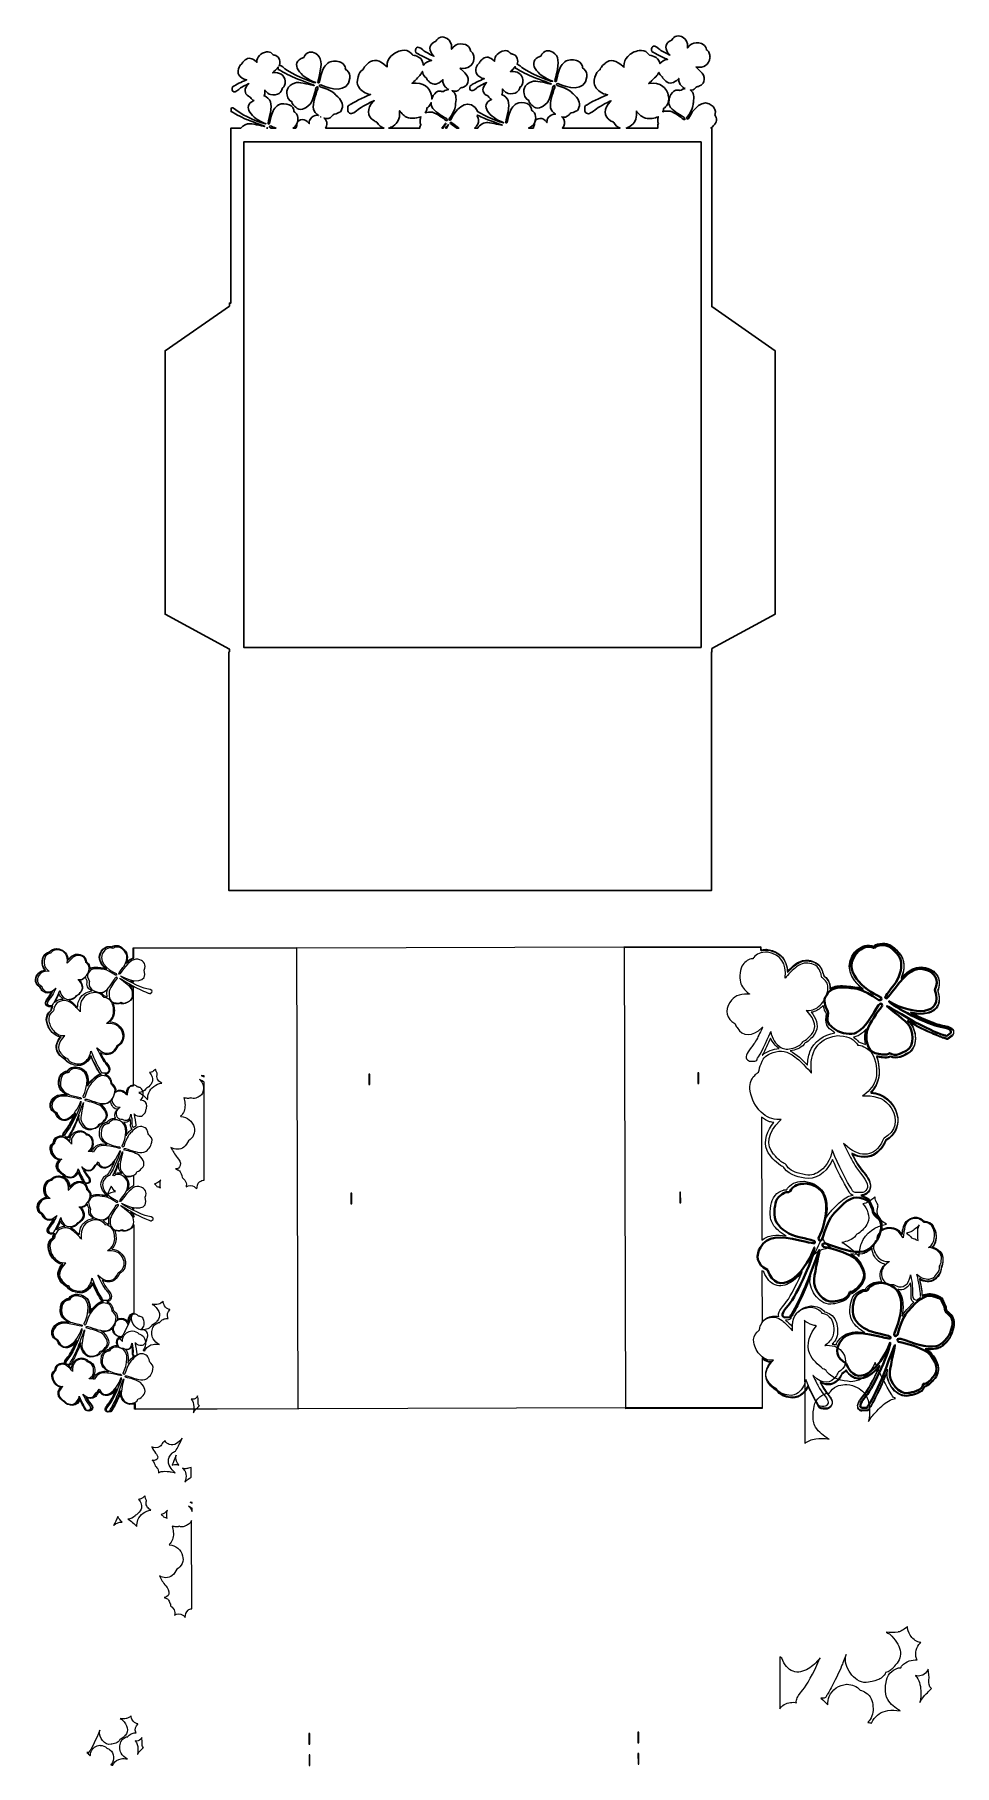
# Model space of a CAD drawing. Header units: centimetres. Extents: x -13.8 to 13.8, y -31.3 to 20.7.
import ezdxf

# ---------------------------------------------------------------- set-up
doc = ezdxf.new("R2010")
doc.units = ezdxf.units.CM
doc.header["$MEASUREMENT"] = 0
doc.layers.add('Layer 1', color=7, linetype='Continuous')

msp = doc.modelspace()

# ---------------------------------------------------------------- linework, layer by layer
at = {"layer": 'Layer 1', "color": 43, "lineweight": 30}
for points, knots in [([(8.41833, 11.20785), (8.41833, 11.20785), (6.51498, 12.53242), (6.51498, 12.53242), (6.51498, 12.53242), (6.51498, 12.53242), (6.51498, 12.59443), (6.51498, 12.59443), (6.51498, 12.59443), (6.51498, 12.59443), (6.51498, 12.63825), (6.51498, 12.63825), (6.51498, 12.63825), (6.51498, 12.63825), (6.51498, 17.89602), (6.51498, 17.89602), (6.51498, 17.89602), (6.51498, 17.89602), (6.49183, 17.89602), (6.49183, 17.89602), (6.49183, 17.89602), (6.55021, 17.93785), (6.60114, 17.99825), (6.62991, 18.04402), (6.62991, 18.04402), (6.64589, 18.06944), (6.65317, 18.0989), (6.65471, 18.1267), (6.65471, 18.1267), (6.65809, 18.18786), (6.63652, 18.24246), (6.63652, 18.24246), (6.63652, 18.24246), (6.63652, 18.24246), (6.58777, 18.28399), (6.62081, 18.32101), (6.62081, 18.32101), (6.64249, 18.42429), (6.59701, 18.48085), (6.55301, 18.54343), (6.55301, 18.54343), (6.2397, 18.83849), (5.9423, 18.43979), (5.81879, 18.18045), (5.81879, 18.18045), (5.77203, 18.1482), (5.76675, 18.17356), (5.76918, 18.20774), (5.76918, 18.20774), (5.96196, 18.48377), (5.95466, 18.58658), (5.96183, 18.66167), (5.96183, 18.66167), (5.98617, 18.83909), (5.98104, 18.96162), (5.87501, 19.03539), (5.87501, 19.03539), (5.93313, 19.03195), (5.9794, 19.04837), (6.01888, 19.08913), (6.01888, 19.08913), (6.02433, 19.09476), (6.03133, 19.10173), (6.03459, 19.10484), (6.03459, 19.10484), (6.03785, 19.10795), (6.04452, 19.11493), (6.04865, 19.12055), (6.04865, 19.12055), (6.05911, 19.13482), (6.06555, 19.13853), (6.09495, 19.14122), (6.09495, 19.14122), (6.10879, 19.14249), (6.11188, 19.14429), (6.14787, 19.16024), (6.14787, 19.16024), (6.23085, 19.19703), (6.2425, 19.20855), (6.27355, 19.29501), (6.27355, 19.29501), (6.30374, 19.37908), (6.28812, 19.45752), (6.22642, 19.53975), (6.22642, 19.53975), (6.19518, 19.58138), (6.08245, 19.69609), (6.04865, 19.72), (6.04865, 19.72), (6.0411, 19.72534), (6.04155, 19.72579), (6.05609, 19.72413), (6.05609, 19.72413), (6.28016, 19.69855), (6.42782, 19.79935), (6.46041, 20.00029), (6.46041, 20.00029), (6.46041, 20.00029), (6.46372, 20.01683), (6.46372, 20.01683), (6.46372, 20.01683), (6.46372, 20.01683), (6.46124, 20.04412), (6.46124, 20.04412), (6.46124, 20.04412), (6.45646, 20.10328), (6.44772, 20.13563), (6.42899, 20.16897), (6.42899, 20.16897), (6.41324, 20.19702), (6.38116, 20.23164), (6.36284, 20.24008), (6.36284, 20.24008), (6.36284, 20.24008), (6.35623, 20.24256), (6.35623, 20.24256), (6.35623, 20.24256), (6.35623, 20.24256), (6.35623, 20.25744), (6.35623, 20.25744), (6.35623, 20.25744), (6.35623, 20.29843), (6.30687, 20.37491), (6.26032, 20.40709), (6.26032, 20.40709), (6.20077, 20.44827), (6.06507, 20.46681), (5.97755, 20.44595), (5.97755, 20.44595), (5.91429, 20.43087), (5.84807, 20.38144), (5.79896, 20.312), (5.79896, 20.312), (5.79359, 20.3044), (5.78922, 20.29794), (5.78904, 20.29794), (5.78904, 20.29794), (5.78885, 20.29794), (5.78946, 20.31465), (5.78987, 20.33432), (5.78987, 20.33432), (5.79267, 20.46733), (5.7503, 20.55603), (5.65592, 20.61709), (5.65592, 20.61709), (5.52618, 20.70103), (5.3864, 20.66895), (5.3161, 20.53854), (5.3161, 20.53854), (5.31473, 20.536), (5.31296, 20.5333), (5.30949, 20.53193), (5.30949, 20.53193), (5.29812, 20.52741), (5.26112, 20.50928), (5.24831, 20.50134), (5.24831, 20.50134), (5.10034, 20.40957), (5.10018, 20.25134), (5.24666, 20.0995), (5.24666, 20.0995), (5.25408, 20.09181), (5.25876, 20.08544), (5.25824, 20.08544), (5.25824, 20.08544), (5.25416, 20.08544), (5.12031, 20.1521), (5.08213, 20.17308), (5.08213, 20.17308), (5.00235, 20.21691), (4.96165, 20.24369), (4.92751, 20.27313), (4.92751, 20.27313), (4.83064, 20.35668), (4.7713, 20.3746), (4.73073, 20.33349), (4.73073, 20.33349), (4.70962, 20.3121), (4.70682, 20.30015), (4.70923, 20.24254), (4.70923, 20.24254), (4.71112, 20.19739), (4.71809, 20.18326), (4.74313, 20.17722), (4.74313, 20.17722), (4.74739, 20.17619), (4.7516, 20.17436), (4.75719, 20.16978), (4.75719, 20.16978), (4.79753, 20.13671), (5.04787, 20.01215), (5.16068, 19.96886), (5.16068, 19.96886), (5.16068, 19.96886), (5.18797, 19.95811), (5.18797, 19.95811), (5.18797, 19.95811), (5.18797, 19.95811), (5.18053, 19.95728), (5.18053, 19.95728), (5.18053, 19.95728), (5.09262, 19.94439), (5.00955, 19.89638), (4.95729, 19.83078), (4.95729, 19.83078), (4.95522, 19.83771), (4.95318, 19.84447), (4.95068, 19.85145), (4.95068, 19.85145), (4.90598, 19.97592), (4.88989, 19.99279), (4.77043, 20.04575), (4.77043, 20.04575), (4.71863, 20.06872), (4.71428, 20.07039), (4.69436, 20.07221), (4.69436, 20.07221), (4.65203, 20.07608), (4.6408, 20.08143), (4.62573, 20.10198), (4.62573, 20.10198), (4.61979, 20.11008), (4.61141, 20.11982), (4.60671, 20.1243), (4.60671, 20.1243), (4.60202, 20.12878), (4.59223, 20.13934), (4.58439, 20.14745), (4.58439, 20.14745), (4.51695, 20.21708), (4.43829, 20.23986), (4.33056, 20.22104), (4.33056, 20.22104), (4.19031, 20.19654), (4.08949, 20.14393), (3.99322, 20.04493), (3.99322, 20.04493), (3.90575, 19.95499), (3.87305, 19.8708), (3.87581, 19.74893), (3.87581, 19.74893), (3.87581, 19.74893), (3.87581, 19.7233), (3.87581, 19.7233), (3.87581, 19.7233), (3.87581, 19.7233), (3.85431, 19.74397), (3.85431, 19.74397), (3.85431, 19.74397), (3.66025, 19.93563), (3.46146, 19.97254), (3.3177, 19.84319), (3.3177, 19.84319), (3.30936, 19.83569), (3.29376, 19.82109), (3.28297, 19.81177), (3.28297, 19.81177), (3.21579, 19.75374), (3.1724, 19.69801), (3.16225, 19.65715), (3.16225, 19.65715), (3.16008, 19.64847), (3.15974, 19.64775), (3.14654, 19.64061), (3.14654, 19.64061), (3.07859, 19.60384), (3.03195, 19.53266), (3.00433, 19.42233), (3.00433, 19.42233), (2.96916, 19.28186), (2.972, 19.21994), (3.01921, 19.13542), (3.01921, 19.13542), (3.08746, 19.01324), (3.22805, 18.91929), (3.37805, 18.89729), (3.37805, 18.89729), (3.37805, 18.89729), (3.3888, 18.89646), (3.3888, 18.89646), (3.3888, 18.89646), (3.3888, 18.89646), (3.34911, 18.88158), (3.34911, 18.88158), (3.34911, 18.88158), (3.18671, 18.81926), (2.82758, 18.6398), (2.76951, 18.59219), (2.76951, 18.59219), (2.76146, 18.58559), (2.75498, 18.58209), (2.74884, 18.58061), (2.74884, 18.58061), (2.7128, 18.57192), (2.70194, 18.55217), (2.69923, 18.48718), (2.69923, 18.48718), (2.69576, 18.40424), (2.70026, 18.3865), (2.73065, 18.35572), (2.73065, 18.35572), (2.78906, 18.29654), (2.87315, 18.32309), (3.0126, 18.44336), (3.0126, 18.44336), (3.06174, 18.48575), (3.12017, 18.52413), (3.23501, 18.58723), (3.23501, 18.58723), (3.28998, 18.61743), (3.48462, 18.71291), (3.4905, 18.71291), (3.4905, 18.71291), (3.49127, 18.71291), (3.483, 18.70414), (3.47231, 18.69307), (3.47231, 18.69307), (3.26145, 18.47449), (3.2626, 18.2464), (3.47562, 18.11429), (3.47562, 18.11429), (3.49407, 18.10285), (3.54607, 18.07615), (3.56244, 18.06964), (3.56244, 18.06964), (3.56744, 18.06766), (3.57039, 18.06503), (3.57236, 18.06137), (3.57236, 18.06137), (3.61842, 17.97594), (3.68494, 17.92045), (3.7617, 17.89601), (3.7617, 17.89601), (3.7617, 17.89601), (2.02785, 17.89601), (2.02785, 17.89601), (2.02785, 17.89601), (2.10344, 17.96991), (2.11939, 18.06442), (2.06919, 18.16473), (2.06919, 18.16473), (2.06919, 18.16473), (2.0634, 18.17548), (2.0634, 18.17548), (2.0634, 18.17548), (2.0634, 18.17548), (2.05182, 18.18954), (2.05182, 18.18954), (2.05182, 18.18954), (2.03634, 18.2077), (2.02315, 18.22022), (2.01048, 18.23005), (2.01048, 18.23005), (2.08705, 18.21296), (2.16057, 18.21277), (2.22876, 18.2962), (2.22876, 18.2962), (2.24928, 18.30821), (2.24782, 18.35701), (2.35196, 18.36152), (2.35196, 18.36152), (2.5015, 18.42669), (2.4834, 18.41925), (2.52063, 18.50869), (2.52063, 18.50869), (2.58471, 18.66261), (2.50372, 18.77798), (2.34783, 18.92293), (2.34783, 18.92293), (2.28958, 18.98175), (2.22469, 19.07364), (1.8691, 19.17346), (1.8691, 19.17346), (1.8433, 19.20082), (1.82927, 19.22522), (1.89143, 19.23051), (1.89143, 19.23051), (2.17655, 19.09643), (2.70558, 18.96634), (2.76703, 19.43639), (2.76703, 19.43639), (2.76098, 19.52037), (2.76211, 19.60023), (2.67195, 19.67286), (2.67195, 19.67286), (2.61815, 19.68121), (2.63061, 19.75058), (2.63061, 19.75058), (2.63061, 19.75058), (2.63061, 19.75058), (2.58673, 19.88172), (2.48674, 19.91512), (2.48674, 19.91512), (2.39752, 19.94492), (2.23585, 19.96629), (2.14278, 19.90933), (2.14278, 19.90933), (2.02812, 19.83916), (1.94177, 19.70789), (1.90465, 19.54553), (1.90465, 19.54553), (1.84928, 19.30334), (1.84621, 19.2917), (1.82445, 19.2917), (1.82445, 19.2917), (1.79653, 19.2917), (1.79574, 19.29022), (1.85256, 19.53313), (1.85256, 19.53313), (1.93142, 19.87029), (1.92482, 20.06078), (1.74094, 20.17061), (1.74094, 20.17061), (1.61886, 20.24352), (1.46987, 20.24106), (1.37879, 20.05816), (1.37879, 20.05816), (0.92517, 19.8903), (1.26899, 19.47156), (1.73928, 19.29996), (1.73928, 19.29996), (1.63324, 19.28325), (0.96698, 19.58303), (0.81406, 19.71833), (0.81406, 19.71833), (0.74203, 19.78206), (0.69612, 19.80943), (0.66606, 19.81507), (0.66606, 19.81507), (0.69174, 19.86988), (0.69472, 19.92448), (0.67433, 19.98126), (0.67433, 19.98126), (0.64608, 20.05993), (0.63572, 20.07099), (0.56023, 20.10446), (0.56023, 20.10446), (0.52749, 20.11897), (0.52486, 20.11985), (0.51227, 20.121), (0.51227, 20.121), (0.48552, 20.12343), (0.47879, 20.1262), (0.46928, 20.13919), (0.46928, 20.13919), (0.46553, 20.1443), (0.45984, 20.15124), (0.45688, 20.15407), (0.45688, 20.15407), (0.45391, 20.1569), (0.44696, 20.163), (0.442, 20.16813), (0.442, 20.16813), (0.39938, 20.21214), (0.34968, 20.22715), (0.2816, 20.21526), (0.2816, 20.21526), (0.19296, 20.19978), (0.12995, 20.16621), (0.06911, 20.10364), (0.06911, 20.10364), (0.01384, 20.0468), (-0.00788, 19.9938), (-0.00613, 19.91678), (-0.00613, 19.91678), (-0.00613, 19.91678), (-0.00531, 19.90024), (-0.00531, 19.90024), (-0.00531, 19.90024), (-0.00531, 19.90024), (-0.01936, 19.91347), (-0.01936, 19.91347), (-0.01936, 19.91347), (-0.142, 20.0346), (-0.2675, 20.05806), (-0.35836, 19.97631), (-0.35836, 19.97631), (-0.36363, 19.97157), (-0.37304, 19.96236), (-0.37986, 19.95647), (-0.37986, 19.95647), (-0.42232, 19.9198), (-0.45034, 19.88473), (-0.45676, 19.8589), (-0.45676, 19.8589), (-0.45814, 19.85342), (-0.45753, 19.85266), (-0.46585, 19.84815), (-0.46585, 19.84815), (-0.50879, 19.82491), (-0.53852, 19.7798), (-0.55598, 19.71007), (-0.55598, 19.71007), (-0.57821, 19.6213), (-0.57672, 19.58241), (-0.54688, 19.529), (-0.54688, 19.529), (-0.50374, 19.45178), (-0.41513, 19.39242), (-0.32033, 19.37852), (-0.32033, 19.37852), (-0.32033, 19.37852), (-0.31372, 19.37769), (-0.31372, 19.37769), (-0.31372, 19.37769), (-0.31372, 19.37769), (-0.33852, 19.36859), (-0.33852, 19.36859), (-0.33852, 19.36859), (-0.44116, 19.3292), (-0.66811, 19.21595), (-0.7048, 19.18586), (-0.7048, 19.18586), (-0.70989, 19.18169), (-0.71415, 19.17853), (-0.71803, 19.17759), (-0.71803, 19.17759), (-0.74081, 19.1721), (-0.7469, 19.16079), (-0.74862, 19.11971), (-0.74862, 19.11971), (-0.75082, 19.06729), (-0.74888, 19.05566), (-0.7296, 19.0362), (-0.7296, 19.0362), (-0.69269, 18.9988), (-0.63913, 19.01559), (-0.55101, 19.0916), (-0.55101, 19.0916), (-0.51995, 19.11839), (-0.4822, 19.14267), (-0.40962, 19.18255), (-0.40962, 19.18255), (-0.37488, 19.20164), (-0.25211, 19.26193), (-0.24839, 19.26193), (-0.24839, 19.26193), (-0.24791, 19.26193), (-0.25321, 19.25653), (-0.25997, 19.24953), (-0.25997, 19.24953), (-0.39323, 19.11139), (-0.39292, 18.96674), (-0.25833, 18.88325), (-0.25833, 18.88325), (-0.24667, 18.87602), (-0.21328, 18.85925), (-0.20293, 18.85514), (-0.20293, 18.85514), (-0.19977, 18.8539), (-0.19756, 18.85249), (-0.19632, 18.85018), (-0.19632, 18.85018), (-0.17129, 18.80375), (-0.1371, 18.77072), (-0.0971, 18.75261), (-0.0971, 18.75261), (-0.47691, 18.58905), (-0.1613, 18.2129), (0.26753, 18.05642), (0.26753, 18.05642), (0.18099, 18.04278), (-0.3048, 18.25421), (-0.52126, 18.39211), (-0.52126, 18.39211), (-0.53414, 18.43626), (-0.56193, 18.47129), (-0.58823, 18.50869), (-0.58823, 18.50869), (-0.90154, 18.80375), (-1.19812, 18.40588), (-1.32162, 18.14654), (-1.32162, 18.14654), (-1.36837, 18.11429), (-1.37201, 18.13965), (-1.36958, 18.17383), (-1.36958, 18.17383), (-1.1767, 18.44986), (-1.18411, 18.55267), (-1.17693, 18.62776), (-1.17693, 18.62776), (-1.15125, 18.81498), (-1.15971, 18.94087), (-1.28359, 19.01306), (-1.28359, 19.01306), (-1.27118, 19.00998), (-1.25812, 19.00713), (-1.24473, 19.00479), (-1.24473, 19.00479), (-1.16989, 18.99172), (-1.11629, 19.00685), (-1.06944, 19.05523), (-1.06944, 19.05523), (-1.06399, 19.06086), (-1.05617, 19.06783), (-1.0529, 19.07094), (-1.0529, 19.07094), (-1.04964, 19.07405), (-1.0438, 19.08103), (-1.03967, 19.08665), (-1.03967, 19.08665), (-1.02921, 19.10092), (-1.02111, 19.10546), (-0.99171, 19.10815), (-0.99171, 19.10815), (-0.97787, 19.10942), (-0.97478, 19.1104), (-0.93879, 19.12634), (-0.93879, 19.12634), (-0.85581, 19.16313), (-0.84416, 19.17465), (-0.81311, 19.26111), (-0.81311, 19.26111), (-0.78293, 19.34518), (-0.79854, 19.42445), (-0.86024, 19.50668), (-0.86024, 19.50668), (-0.89148, 19.54831), (-1.00504, 19.66219), (-1.03883, 19.6861), (-1.03883, 19.6861), (-1.04638, 19.69144), (-1.04593, 19.6919), (-1.03139, 19.69023), (-1.03139, 19.69023), (-0.80732, 19.66465), (-0.65966, 19.76462), (-0.62707, 19.96556), (-0.62707, 19.96556), (-0.62707, 19.96556), (-0.62458, 19.98292), (-0.62458, 19.98292), (-0.62458, 19.98292), (-0.62458, 19.98292), (-0.62622, 20.01021), (-0.62622, 20.01021), (-0.62622, 20.01021), (-0.631, 20.06937), (-0.63974, 20.10172), (-0.65846, 20.13506), (-0.65846, 20.13506), (-0.67421, 20.1631), (-0.70464, 20.1969), (-0.72295, 20.20534), (-0.72295, 20.20534), (-0.72295, 20.20534), (-0.73039, 20.20865), (-0.73039, 20.20865), (-0.73039, 20.20865), (-0.73039, 20.20865), (-0.73039, 20.22271), (-0.73039, 20.22271), (-0.73039, 20.22271), (-0.73039, 20.2637), (-0.77975, 20.34101), (-0.8263, 20.37319), (-0.8263, 20.37319), (-0.88585, 20.41437), (-1.02237, 20.43292), (-1.1099, 20.41205), (-1.1099, 20.41205), (-1.17316, 20.39697), (-1.23856, 20.34754), (-1.28767, 20.2781), (-1.28767, 20.2781), (-1.29304, 20.2705), (-1.29731, 20.26404), (-1.29759, 20.26404), (-1.29759, 20.26404), (-1.29785, 20.26404), (-1.29801, 20.28075), (-1.29759, 20.30042), (-1.29759, 20.30042), (-1.29479, 20.43342), (-1.33716, 20.52213), (-1.43154, 20.58319), (-1.43154, 20.58319), (-1.56128, 20.66713), (-1.70106, 20.63505), (-1.77136, 20.50464), (-1.77136, 20.50464), (-1.77274, 20.5021), (-1.77533, 20.4994), (-1.7788, 20.49803), (-1.7788, 20.49803), (-1.79017, 20.49351), (-1.82469, 20.47621), (-1.8375, 20.46826), (-1.8375, 20.46826), (-1.98547, 20.37649), (-1.98729, 20.21743), (-1.84081, 20.0656), (-1.84081, 20.0656), (-1.83339, 20.0579), (-1.82706, 20.05154), (-1.82758, 20.05154), (-1.82758, 20.05154), (-1.83166, 20.05154), (-1.96716, 20.11821), (-2.00535, 20.13918), (-2.00535, 20.13918), (-2.08512, 20.18301), (-2.12583, 20.20978), (-2.15996, 20.23923), (-2.15996, 20.23923), (-2.25683, 20.32277), (-2.31534, 20.3407), (-2.35592, 20.29959), (-2.35592, 20.29959), (-2.37704, 20.2782), (-2.38065, 20.26625), (-2.37824, 20.20864), (-2.37824, 20.20864), (-2.37636, 20.16349), (-2.36855, 20.14936), (-2.34351, 20.14332), (-2.34351, 20.14332), (-2.33925, 20.14229), (-2.33504, 20.14046), (-2.32946, 20.13588), (-2.32946, 20.13588), (-2.28912, 20.10281), (-2.03878, 19.97825), (-1.92597, 19.93496), (-1.92597, 19.93496), (-1.92597, 19.93496), (-1.89951, 19.92421), (-1.89951, 19.92421), (-1.89951, 19.92421), (-1.89951, 19.92421), (-1.9053, 19.92338), (-1.9053, 19.92338), (-1.9053, 19.92338), (-2.00115, 19.90933), (-2.09249, 19.85356), (-2.14343, 19.77869), (-2.14343, 19.77869), (-2.14664, 19.80438), (-2.15217, 19.83092), (-2.16162, 19.85724), (-2.16162, 19.85724), (-2.20632, 19.98172), (-2.22406, 19.99941), (-2.34352, 20.05237), (-2.34352, 20.05237), (-2.39532, 20.07533), (-2.39801, 20.07701), (-2.41793, 20.07883), (-2.41793, 20.07883), (-2.46026, 20.0827), (-2.47149, 20.08805), (-2.48656, 20.1086), (-2.48656, 20.1086), (-2.49249, 20.1167), (-2.50254, 20.12727), (-2.50723, 20.13175), (-2.50723, 20.13175), (-2.51192, 20.13623), (-2.52171, 20.14597), (-2.52956, 20.15407), (-2.52956, 20.15407), (-2.597, 20.2237), (-2.67565, 20.24648), (-2.78339, 20.22766), (-2.78339, 20.22766), (-2.92364, 20.20316), (-3.02363, 20.15055), (-3.11991, 20.05155), (-3.11991, 20.05155), (-3.20738, 19.96161), (-3.24091, 19.87742), (-3.23814, 19.75555), (-3.23814, 19.75555), (-3.23814, 19.75555), (-3.23814, 19.72992), (-3.23814, 19.72992), (-3.23814, 19.72992), (-3.23814, 19.72992), (-3.25964, 19.75059), (-3.25964, 19.75059), (-3.25964, 19.75059), (-3.4537, 19.94225), (-3.65166, 19.97916), (-3.79542, 19.84981), (-3.79542, 19.84981), (-3.80376, 19.84231), (-3.81853, 19.82854), (-3.82932, 19.81922), (-3.82932, 19.81922), (-3.8965, 19.76119), (-3.94072, 19.70463), (-3.95086, 19.66378), (-3.95086, 19.66378), (-3.95303, 19.6551), (-3.95337, 19.65521), (-3.96657, 19.64807), (-3.96657, 19.64807), (-4.03452, 19.6113), (-4.08116, 19.53929), (-4.10878, 19.42896), (-4.10878, 19.42896), (-4.14395, 19.28849), (-4.14111, 19.22657), (-4.0939, 19.14205), (-4.0939, 19.14205), (-4.02565, 19.01987), (-3.88506, 18.92675), (-3.73506, 18.90475), (-3.73506, 18.90475), (-3.73506, 18.90475), (-3.72514, 18.90392), (-3.72514, 18.90392), (-3.72514, 18.90392), (-3.72514, 18.90392), (-3.764, 18.88821), (-3.764, 18.88821), (-3.764, 18.88821), (-3.9264, 18.82589), (-4.28636, 18.64643), (-4.34443, 18.59882), (-4.34443, 18.59882), (-4.35248, 18.59222), (-4.35897, 18.58872), (-4.3651, 18.58724), (-4.3651, 18.58724), (-4.40115, 18.57855), (-4.412, 18.5588), (-4.41471, 18.49381), (-4.41471, 18.49381), (-4.41818, 18.41087), (-4.41368, 18.39313), (-4.38329, 18.36235), (-4.38329, 18.36235), (-4.32488, 18.30317), (-4.24079, 18.32972), (-4.10134, 18.44999), (-4.10134, 18.44999), (-4.0522, 18.49238), (-3.99212, 18.53076), (-3.87727, 18.59386), (-3.87727, 18.59386), (-3.82231, 18.62406), (-3.62931, 18.72036), (-3.62343, 18.72036), (-3.62343, 18.72036), (-3.62266, 18.72036), (-3.63093, 18.71077), (-3.64162, 18.69969), (-3.64162, 18.69969), (-3.85249, 18.48111), (-3.8505, 18.25302), (-3.63749, 18.12091), (-3.63749, 18.12091), (-3.61904, 18.10947), (-3.56704, 18.08277), (-3.55067, 18.07626), (-3.55067, 18.07626), (-3.54567, 18.07428), (-3.54189, 18.07165), (-3.53992, 18.06799), (-3.53992, 18.06799), (-3.48982, 17.97506), (-3.41562, 17.91653), (-3.33073, 17.89601), (-3.33073, 17.89601), (-3.33073, 17.89601), (-5.08277, 17.89601), (-5.08277, 17.89601), (-5.08277, 17.89601), (-5.03365, 17.96396), (-5.02838, 18.04526), (-5.07119, 18.13083), (-5.07119, 18.13083), (-5.07119, 18.13083), (-5.07615, 18.14241), (-5.07615, 18.14241), (-5.07615, 18.14241), (-5.07615, 18.14241), (-5.07697, 18.14241), (-5.07697, 18.14241), (-5.07697, 18.14241), (-5.07697, 18.14241), (-5.08855, 18.15564), (-5.08855, 18.15564), (-5.08855, 18.15564), (-5.10343, 18.1731), (-5.11544, 18.18564), (-5.12741, 18.19533), (-5.12741, 18.19533), (-5.04411, 18.17414), (-4.96475, 18.16537), (-4.89094, 18.25569), (-4.89094, 18.25569), (-4.87042, 18.2677), (-4.87105, 18.31567), (-4.76692, 18.32018), (-4.76692, 18.32018), (-4.61738, 18.38535), (-4.63466, 18.37874), (-4.59742, 18.46818), (-4.59742, 18.46818), (-4.53334, 18.6221), (-4.61516, 18.73747), (-4.77105, 18.88242), (-4.77105, 18.88242), (-4.8293, 18.94124), (-4.8942, 19.03396), (-5.24978, 19.13377), (-5.24978, 19.13377), (-5.27558, 19.16113), (-5.28961, 19.18553), (-5.22746, 19.19082), (-5.22746, 19.19082), (-4.94234, 19.05674), (-4.41413, 18.92582), (-4.35268, 19.39587), (-4.35268, 19.39587), (-4.35873, 19.47985), (-4.35843, 19.55971), (-4.44859, 19.63234), (-4.44859, 19.63234), (-4.50239, 19.64069), (-4.4891, 19.71006), (-4.4891, 19.71006), (-4.4891, 19.71006), (-4.4891, 19.71006), (-4.53216, 19.8412), (-4.63214, 19.8746), (-4.63214, 19.8746), (-4.72136, 19.9044), (-4.88303, 19.92577), (-4.9761, 19.86881), (-4.9761, 19.86881), (-5.09075, 19.79864), (-5.17628, 19.6682), (-5.2134, 19.50583), (-5.2134, 19.50583), (-5.26877, 19.26364), (-5.2735, 19.25117), (-5.29526, 19.25117), (-5.29526, 19.25117), (-5.32318, 19.25117), (-5.32314, 19.24969), (-5.26632, 19.4926), (-5.26632, 19.4926), (-5.18746, 19.82976), (-5.19406, 20.02025), (-5.37794, 20.13008), (-5.37794, 20.13008), (-5.50001, 20.20299), (-5.64983, 20.20052), (-5.74091, 20.01763), (-5.74091, 20.01763), (-6.19453, 19.84976), (-5.85071, 19.43186), (-5.38042, 19.26026), (-5.38042, 19.26026), (-5.48646, 19.24355), (-6.15189, 19.54251), (-6.30481, 19.67781), (-6.30481, 19.67781), (-6.40016, 19.76217), (-6.44993, 19.78295), (-6.47762, 19.77372), (-6.47762, 19.77372), (-6.44874, 19.83113), (-6.44471, 19.88794), (-6.46604, 19.94735), (-6.46604, 19.94735), (-6.49429, 20.02602), (-6.50465, 20.03708), (-6.58014, 20.07055), (-6.58014, 20.07055), (-6.61287, 20.08507), (-6.61551, 20.08594), (-6.6281, 20.08709), (-6.6281, 20.08709), (-6.65485, 20.08952), (-6.6624, 20.09229), (-6.67192, 20.10528), (-6.67192, 20.10528), (-6.67567, 20.11039), (-6.68136, 20.11733), (-6.68432, 20.12016), (-6.68432, 20.12016), (-6.68728, 20.12299), (-6.69259, 20.12909), (-6.69755, 20.13422), (-6.69755, 20.13422), (-6.74016, 20.17823), (-6.78987, 20.19324), (-6.85795, 20.18135), (-6.85795, 20.18135), (-6.94659, 20.16587), (-7.01042, 20.1323), (-7.07127, 20.06973), (-7.07127, 20.06973), (-7.12655, 20.01289), (-7.14825, 19.95989), (-7.14651, 19.88287), (-7.14651, 19.88287), (-7.14651, 19.88287), (-7.14651, 19.86633), (-7.14651, 19.86633), (-7.14651, 19.86633), (-7.14651, 19.86633), (-7.15809, 19.88039), (-7.15809, 19.88039), (-7.15809, 19.88039), (-7.28073, 20.00152), (-7.40706, 20.02415), (-7.49792, 19.9424), (-7.49792, 19.9424), (-7.50319, 19.93766), (-7.51342, 19.92845), (-7.52024, 19.92256), (-7.52024, 19.92256), (-7.5627, 19.88589), (-7.5899, 19.85082), (-7.59631, 19.82499), (-7.59631, 19.82499), (-7.59766, 19.8195), (-7.5979, 19.81958), (-7.60623, 19.81507), (-7.60623, 19.81507), (-7.64917, 19.79183), (-7.6789, 19.74589), (-7.69636, 19.67616), (-7.69636, 19.67616), (-7.71859, 19.58739), (-7.71627, 19.5485), (-7.68644, 19.49509), (-7.68644, 19.49509), (-7.6433, 19.41787), (-7.55386, 19.35851), (-7.45906, 19.34461), (-7.45906, 19.34461), (-7.45906, 19.34461), (-7.45327, 19.34378), (-7.45327, 19.34378), (-7.45327, 19.34378), (-7.45327, 19.34378), (-7.47807, 19.33468), (-7.47807, 19.33468), (-7.47807, 19.33468), (-7.5807, 19.29529), (-7.80848, 19.18204), (-7.84518, 19.15195), (-7.84518, 19.15195), (-7.85027, 19.14778), (-7.8537, 19.14462), (-7.85758, 19.14368), (-7.85758, 19.14368), (-7.88036, 19.13819), (-7.88728, 19.12688), (-7.889, 19.0858), (-7.889, 19.0858), (-7.8912, 19.03338), (-7.88754, 19.02175), (-7.86833, 19.00229), (-7.86833, 19.00229), (-7.83142, 18.96489), (-7.77951, 18.98168), (-7.69139, 19.05769), (-7.69139, 19.05769), (-7.66033, 19.08448), (-7.62259, 19.10876), (-7.55, 19.14864), (-7.55, 19.14864), (-7.51526, 19.16773), (-7.39248, 19.22802), (-7.38877, 19.22802), (-7.38877, 19.22802), (-7.38829, 19.22802), (-7.39359, 19.22262), (-7.40035, 19.21562), (-7.40035, 19.21562), (-7.53359, 19.07748), (-7.5325, 18.93365), (-7.39786, 18.85016), (-7.39786, 18.85016), (-7.3862, 18.84293), (-7.35446, 18.82616), (-7.34412, 18.82205), (-7.34412, 18.82205), (-7.34096, 18.82081), (-7.33792, 18.81857), (-7.33668, 18.81626), (-7.33668, 18.81626), (-7.31154, 18.76963), (-7.27686, 18.73757), (-7.23663, 18.71952), (-7.23663, 18.71952), (-7.61775, 18.55616), (-7.30197, 18.1791), (-6.87283, 18.02251), (-6.87283, 18.02251), (-6.97185, 18.0069), (-7.59407, 18.28561), (-7.73686, 18.41194), (-7.73686, 18.41194), (-7.8689, 18.52876), (-7.90596, 18.51609), (-7.92289, 18.47395), (-7.92289, 18.47395), (-7.92289, 18.47395), (-7.91958, 18.39044), (-7.91958, 18.39044), (-7.91958, 18.39044), (-7.90987, 18.39044), (-7.89225, 18.38181), (-7.88072, 18.3706), (-7.88072, 18.3706), (-7.8596, 18.35006), (-7.63178, 18.2308), (-7.45821, 18.15563), (-7.45821, 18.15563), (-7.39133, 18.12666), (-6.93333, 17.96049), (-6.91251, 17.94562), (-6.91251, 17.94562), (-6.89624, 17.93399), (-7.22826, 18.01432), (-7.3499, 18.02665), (-7.3499, 18.02665), (-7.44475, 18.03626), (-7.5618, 17.97838), (-7.63019, 17.89601), (-7.63019, 17.89601), (-7.63019, 17.89601), (-7.92785, 17.89601), (-7.92785, 17.89601), (-7.92785, 17.89601), (-7.92785, 17.89601), (-7.92785, 12.63824), (-7.92785, 12.63824), (-7.92785, 12.63824), (-7.92785, 12.63824), (-7.97167, 12.63824), (-7.97167, 12.63824), (-7.97167, 12.63824), (-7.97167, 12.63824), (-7.97167, 12.54977), (-7.97167, 12.54977), (-7.97167, 12.54977), (-7.97167, 12.54977), (-9.90147, 11.20784), (-9.90147, 11.20784), (-9.90147, 11.20784), (-9.90147, 11.20784), (-9.90147, 3.2968), (-9.90147, 3.2968), (-9.90147, 3.2968), (-9.90147, 3.2968), (-7.97167, 2.24756), (-7.97167, 2.24756), (-7.97167, 2.24756), (-7.97167, 2.24756), (-7.97167, 2.16405), (-7.97167, 2.16405), (-7.97167, 2.16405), (-7.97167, 2.16405), (-7.98738, 2.16405), (-7.98738, 2.16405), (-7.98738, 2.16405), (-7.98738, 2.16405), (-7.98738, -5.00533), (-7.98738, -5.00533), (-7.98738, -5.00533), (-7.98738, -5.00533), (6.50434, -5.00533), (6.50434, -5.00533), (6.50434, -5.00533), (6.50434, -5.00533), (6.50434, 2.16074), (6.50434, 2.16074), (6.50434, 2.16074), (6.50434, 2.16074), (6.51509, 2.16074), (6.51509, 2.16074), (6.51509, 2.16074), (6.51509, 2.16074), (6.51509, 2.26161), (6.51509, 2.26161), (6.51509, 2.26161), (6.51509, 2.26161), (8.41844, 3.29679), (8.41844, 3.29679), (8.41844, 3.29679), (8.41844, 3.29679), (8.41844, 11.20783), (8.41844, 11.20783), (8.41844, 11.20783), (8.41844, 11.20783), (8.41833, 11.20785), (8.41833, 11.20785)], [0, 0, 0, 0, 0.00333333, 0.00333333, 0.00333333, 0.00333333, 0.00666667, 0.00666667, 0.00666667, 0.00666667, 0.01, 0.01, 0.01, 0.01, 0.01333333, 0.01333333, 0.01333333, 0.01333333, 0.01666667, 0.01666667, 0.01666667, 0.01666667, 0.02, 0.02, 0.02, 0.02, 0.02333333, 0.02333333, 0.02333333, 0.02333333, 0.02666667, 0.02666667, 0.02666667, 0.02666667, 0.03, 0.03, 0.03, 0.03, 0.03333333, 0.03333333, 0.03333333, 0.03333333, 0.03666667, 0.03666667, 0.03666667, 0.03666667, 0.04, 0.04, 0.04, 0.04, 0.04333333, 0.04333333, 0.04333333, 0.04333333, 0.04666667, 0.04666667, 0.04666667, 0.04666667, 0.05, 0.05, 0.05, 0.05, 0.05333333, 0.05333333, 0.05333333, 0.05333333, 0.05666667, 0.05666667, 0.05666667, 0.05666667, 0.06, 0.06, 0.06, 0.06, 0.06333333, 0.06333333, 0.06333333, 0.06333333, 0.06666667, 0.06666667, 0.06666667, 0.06666667, 0.07, 0.07, 0.07, 0.07, 0.07333333, 0.07333333, 0.07333333, 0.07333333, 0.07666667, 0.07666667, 0.07666667, 0.07666667, 0.08, 0.08, 0.08, 0.08, 0.08333333, 0.08333333, 0.08333333, 0.08333333, 0.08666667, 0.08666667, 0.08666667, 0.08666667, 0.09, 0.09, 0.09, 0.09, 0.09333333, 0.09333333, 0.09333333, 0.09333333, 0.09666667, 0.09666667, 0.09666667, 0.09666667, 0.1, 0.1, 0.1, 0.1, 0.10333333, 0.10333333, 0.10333333, 0.10333333, 0.10666667, 0.10666667, 0.10666667, 0.10666667, 0.11, 0.11, 0.11, 0.11, 0.11333333, 0.11333333, 0.11333333, 0.11333333, 0.11666667, 0.11666667, 0.11666667, 0.11666667, 0.12, 0.12, 0.12, 0.12, 0.12333333, 0.12333333, 0.12333333, 0.12333333, 0.12666667, 0.12666667, 0.12666667, 0.12666667, 0.13, 0.13, 0.13, 0.13, 0.13333333, 0.13333333, 0.13333333, 0.13333333, 0.13666667, 0.13666667, 0.13666667, 0.13666667, 0.14, 0.14, 0.14, 0.14, 0.14333333, 0.14333333, 0.14333333, 0.14333333, 0.14666667, 0.14666667, 0.14666667, 0.14666667, 0.15, 0.15, 0.15, 0.15, 0.15333333, 0.15333333, 0.15333333, 0.15333333, 0.15666667, 0.15666667, 0.15666667, 0.15666667, 0.16, 0.16, 0.16, 0.16, 0.16333333, 0.16333333, 0.16333333, 0.16333333, 0.16666667, 0.16666667, 0.16666667, 0.16666667, 0.17, 0.17, 0.17, 0.17, 0.17333333, 0.17333333, 0.17333333, 0.17333333, 0.17666667, 0.17666667, 0.17666667, 0.17666667, 0.18, 0.18, 0.18, 0.18, 0.18333333, 0.18333333, 0.18333333, 0.18333333, 0.18666667, 0.18666667, 0.18666667, 0.18666667, 0.19, 0.19, 0.19, 0.19, 0.19333333, 0.19333333, 0.19333333, 0.19333333, 0.19666667, 0.19666667, 0.19666667, 0.19666667, 0.2, 0.2, 0.2, 0.2, 0.20333333, 0.20333333, 0.20333333, 0.20333333, 0.20666667, 0.20666667, 0.20666667, 0.20666667, 0.21, 0.21, 0.21, 0.21, 0.21333333, 0.21333333, 0.21333333, 0.21333333, 0.21666667, 0.21666667, 0.21666667, 0.21666667, 0.22, 0.22, 0.22, 0.22, 0.22333333, 0.22333333, 0.22333333, 0.22333333, 0.22666667, 0.22666667, 0.22666667, 0.22666667, 0.23, 0.23, 0.23, 0.23, 0.23333333, 0.23333333, 0.23333333, 0.23333333, 0.23666667, 0.23666667, 0.23666667, 0.23666667, 0.24, 0.24, 0.24, 0.24, 0.24333333, 0.24333333, 0.24333333, 0.24333333, 0.24666667, 0.24666667, 0.24666667, 0.24666667, 0.25, 0.25, 0.25, 0.25, 0.25333333, 0.25333333, 0.25333333, 0.25333333, 0.25666667, 0.25666667, 0.25666667, 0.25666667, 0.26, 0.26, 0.26, 0.26, 0.26333333, 0.26333333, 0.26333333, 0.26333333, 0.26666667, 0.26666667, 0.26666667, 0.26666667, 0.27, 0.27, 0.27, 0.27, 0.27333333, 0.27333333, 0.27333333, 0.27333333, 0.27666667, 0.27666667, 0.27666667, 0.27666667, 0.28, 0.28, 0.28, 0.28, 0.28333333, 0.28333333, 0.28333333, 0.28333333, 0.28666667, 0.28666667, 0.28666667, 0.28666667, 0.29, 0.29, 0.29, 0.29, 0.29333333, 0.29333333, 0.29333333, 0.29333333, 0.29666667, 0.29666667, 0.29666667, 0.29666667, 0.3, 0.3, 0.3, 0.3, 0.30333333, 0.30333333, 0.30333333, 0.30333333, 0.30666667, 0.30666667, 0.30666667, 0.30666667, 0.31, 0.31, 0.31, 0.31, 0.31333333, 0.31333333, 0.31333333, 0.31333333, 0.31666667, 0.31666667, 0.31666667, 0.31666667, 0.32, 0.32, 0.32, 0.32, 0.32333333, 0.32333333, 0.32333333, 0.32333333, 0.32666667, 0.32666667, 0.32666667, 0.32666667, 0.33, 0.33, 0.33, 0.33, 0.33333333, 0.33333333, 0.33333333, 0.33333333, 0.33666667, 0.33666667, 0.33666667, 0.33666667, 0.34, 0.34, 0.34, 0.34, 0.34333333, 0.34333333, 0.34333333, 0.34333333, 0.34666667, 0.34666667, 0.34666667, 0.34666667, 0.35, 0.35, 0.35, 0.35, 0.35333333, 0.35333333, 0.35333333, 0.35333333, 0.35666667, 0.35666667, 0.35666667, 0.35666667, 0.36, 0.36, 0.36, 0.36, 0.36333333, 0.36333333, 0.36333333, 0.36333333, 0.36666667, 0.36666667, 0.36666667, 0.36666667, 0.37, 0.37, 0.37, 0.37, 0.37333333, 0.37333333, 0.37333333, 0.37333333, 0.37666667, 0.37666667, 0.37666667, 0.37666667, 0.38, 0.38, 0.38, 0.38, 0.38333333, 0.38333333, 0.38333333, 0.38333333, 0.38666667, 0.38666667, 0.38666667, 0.38666667, 0.39, 0.39, 0.39, 0.39, 0.39333333, 0.39333333, 0.39333333, 0.39333333, 0.39666667, 0.39666667, 0.39666667, 0.39666667, 0.4, 0.4, 0.4, 0.4, 0.40333333, 0.40333333, 0.40333333, 0.40333333, 0.40666667, 0.40666667, 0.40666667, 0.40666667, 0.41, 0.41, 0.41, 0.41, 0.41333333, 0.41333333, 0.41333333, 0.41333333, 0.41666667, 0.41666667, 0.41666667, 0.41666667, 0.42, 0.42, 0.42, 0.42, 0.42333333, 0.42333333, 0.42333333, 0.42333333, 0.42666667, 0.42666667, 0.42666667, 0.42666667, 0.43, 0.43, 0.43, 0.43, 0.43333333, 0.43333333, 0.43333333, 0.43333333, 0.43666667, 0.43666667, 0.43666667, 0.43666667, 0.44, 0.44, 0.44, 0.44, 0.44333333, 0.44333333, 0.44333333, 0.44333333, 0.44666667, 0.44666667, 0.44666667, 0.44666667, 0.45, 0.45, 0.45, 0.45, 0.45333333, 0.45333333, 0.45333333, 0.45333333, 0.45666667, 0.45666667, 0.45666667, 0.45666667, 0.46, 0.46, 0.46, 0.46, 0.46333333, 0.46333333, 0.46333333, 0.46333333, 0.46666667, 0.46666667, 0.46666667, 0.46666667, 0.47, 0.47, 0.47, 0.47, 0.47333333, 0.47333333, 0.47333333, 0.47333333, 0.47666667, 0.47666667, 0.47666667, 0.47666667, 0.48, 0.48, 0.48, 0.48, 0.48333333, 0.48333333, 0.48333333, 0.48333333, 0.48666667, 0.48666667, 0.48666667, 0.48666667, 0.49, 0.49, 0.49, 0.49, 0.49333333, 0.49333333, 0.49333333, 0.49333333, 0.49666667, 0.49666667, 0.49666667, 0.49666667, 0.5, 0.5, 0.5, 0.5, 0.50333333, 0.50333333, 0.50333333, 0.50333333, 0.50666667, 0.50666667, 0.50666667, 0.50666667, 0.51, 0.51, 0.51, 0.51, 0.51333333, 0.51333333, 0.51333333, 0.51333333, 0.51666667, 0.51666667, 0.51666667, 0.51666667, 0.52, 0.52, 0.52, 0.52, 0.52333333, 0.52333333, 0.52333333, 0.52333333, 0.52666667, 0.52666667, 0.52666667, 0.52666667, 0.53, 0.53, 0.53, 0.53, 0.53333333, 0.53333333, 0.53333333, 0.53333333, 0.53666667, 0.53666667, 0.53666667, 0.53666667, 0.54, 0.54, 0.54, 0.54, 0.54333333, 0.54333333, 0.54333333, 0.54333333, 0.54666667, 0.54666667, 0.54666667, 0.54666667, 0.55, 0.55, 0.55, 0.55, 0.55333333, 0.55333333, 0.55333333, 0.55333333, 0.55666667, 0.55666667, 0.55666667, 0.55666667, 0.56, 0.56, 0.56, 0.56, 0.56333333, 0.56333333, 0.56333333, 0.56333333, 0.56666667, 0.56666667, 0.56666667, 0.56666667, 0.57, 0.57, 0.57, 0.57, 0.57333333, 0.57333333, 0.57333333, 0.57333333, 0.57666667, 0.57666667, 0.57666667, 0.57666667, 0.58, 0.58, 0.58, 0.58, 0.58333333, 0.58333333, 0.58333333, 0.58333333, 0.58666667, 0.58666667, 0.58666667, 0.58666667, 0.59, 0.59, 0.59, 0.59, 0.59333333, 0.59333333, 0.59333333, 0.59333333, 0.59666667, 0.59666667, 0.59666667, 0.59666667, 0.6, 0.6, 0.6, 0.6, 0.60333333, 0.60333333, 0.60333333, 0.60333333, 0.60666667, 0.60666667, 0.60666667, 0.60666667, 0.61, 0.61, 0.61, 0.61, 0.61333333, 0.61333333, 0.61333333, 0.61333333, 0.61666667, 0.61666667, 0.61666667, 0.61666667, 0.62, 0.62, 0.62, 0.62, 0.62333333, 0.62333333, 0.62333333, 0.62333333, 0.62666667, 0.62666667, 0.62666667, 0.62666667, 0.63, 0.63, 0.63, 0.63, 0.63333333, 0.63333333, 0.63333333, 0.63333333, 0.63666667, 0.63666667, 0.63666667, 0.63666667, 0.64, 0.64, 0.64, 0.64, 0.64333333, 0.64333333, 0.64333333, 0.64333333, 0.64666667, 0.64666667, 0.64666667, 0.64666667, 0.65, 0.65, 0.65, 0.65, 0.65333333, 0.65333333, 0.65333333, 0.65333333, 0.65666667, 0.65666667, 0.65666667, 0.65666667, 0.66, 0.66, 0.66, 0.66, 0.66333333, 0.66333333, 0.66333333, 0.66333333, 0.66666667, 0.66666667, 0.66666667, 0.66666667, 0.67, 0.67, 0.67, 0.67, 0.67333333, 0.67333333, 0.67333333, 0.67333333, 0.67666667, 0.67666667, 0.67666667, 0.67666667, 0.68, 0.68, 0.68, 0.68, 0.68333333, 0.68333333, 0.68333333, 0.68333333, 0.68666667, 0.68666667, 0.68666667, 0.68666667, 0.69, 0.69, 0.69, 0.69, 0.69333333, 0.69333333, 0.69333333, 0.69333333, 0.69666667, 0.69666667, 0.69666667, 0.69666667, 0.7, 0.7, 0.7, 0.7, 0.70333333, 0.70333333, 0.70333333, 0.70333333, 0.70666667, 0.70666667, 0.70666667, 0.70666667, 0.71, 0.71, 0.71, 0.71, 0.71333333, 0.71333333, 0.71333333, 0.71333333, 0.71666667, 0.71666667, 0.71666667, 0.71666667, 0.72, 0.72, 0.72, 0.72, 0.72333333, 0.72333333, 0.72333333, 0.72333333, 0.72666667, 0.72666667, 0.72666667, 0.72666667, 0.73, 0.73, 0.73, 0.73, 0.73333333, 0.73333333, 0.73333333, 0.73333333, 0.73666667, 0.73666667, 0.73666667, 0.73666667, 0.74, 0.74, 0.74, 0.74, 0.74333333, 0.74333333, 0.74333333, 0.74333333, 0.74666667, 0.74666667, 0.74666667, 0.74666667, 0.75, 0.75, 0.75, 0.75, 0.75333333, 0.75333333, 0.75333333, 0.75333333, 0.75666667, 0.75666667, 0.75666667, 0.75666667, 0.76, 0.76, 0.76, 0.76, 0.76333333, 0.76333333, 0.76333333, 0.76333333, 0.76666667, 0.76666667, 0.76666667, 0.76666667, 0.77, 0.77, 0.77, 0.77, 0.77333333, 0.77333333, 0.77333333, 0.77333333, 0.77666667, 0.77666667, 0.77666667, 0.77666667, 0.78, 0.78, 0.78, 0.78, 0.78333333, 0.78333333, 0.78333333, 0.78333333, 0.78666667, 0.78666667, 0.78666667, 0.78666667, 0.79, 0.79, 0.79, 0.79, 0.79333333, 0.79333333, 0.79333333, 0.79333333, 0.79666667, 0.79666667, 0.79666667, 0.79666667, 0.8, 0.8, 0.8, 0.8, 0.80333333, 0.80333333, 0.80333333, 0.80333333, 0.80666667, 0.80666667, 0.80666667, 0.80666667, 0.81, 0.81, 0.81, 0.81, 0.81333333, 0.81333333, 0.81333333, 0.81333333, 0.81666667, 0.81666667, 0.81666667, 0.81666667, 0.82, 0.82, 0.82, 0.82, 0.82333333, 0.82333333, 0.82333333, 0.82333333, 0.82666667, 0.82666667, 0.82666667, 0.82666667, 0.83, 0.83, 0.83, 0.83, 0.83333333, 0.83333333, 0.83333333, 0.83333333, 0.83666667, 0.83666667, 0.83666667, 0.83666667, 0.84, 0.84, 0.84, 0.84, 0.84333333, 0.84333333, 0.84333333, 0.84333333, 0.84666667, 0.84666667, 0.84666667, 0.84666667, 0.85, 0.85, 0.85, 0.85, 0.85333333, 0.85333333, 0.85333333, 0.85333333, 0.85666667, 0.85666667, 0.85666667, 0.85666667, 0.86, 0.86, 0.86, 0.86, 0.86333333, 0.86333333, 0.86333333, 0.86333333, 0.86666667, 0.86666667, 0.86666667, 0.86666667, 0.87, 0.87, 0.87, 0.87, 0.87333333, 0.87333333, 0.87333333, 0.87333333, 0.87666667, 0.87666667, 0.87666667, 0.87666667, 0.88, 0.88, 0.88, 0.88, 0.88333333, 0.88333333, 0.88333333, 0.88333333, 0.88666667, 0.88666667, 0.88666667, 0.88666667, 0.89, 0.89, 0.89, 0.89, 0.89333333, 0.89333333, 0.89333333, 0.89333333, 0.89666667, 0.89666667, 0.89666667, 0.89666667, 0.9, 0.9, 0.9, 0.9, 0.90333333, 0.90333333, 0.90333333, 0.90333333, 0.90666667, 0.90666667, 0.90666667, 0.90666667, 0.91, 0.91, 0.91, 0.91, 0.91333333, 0.91333333, 0.91333333, 0.91333333, 0.91666667, 0.91666667, 0.91666667, 0.91666667, 0.92, 0.92, 0.92, 0.92, 0.92333333, 0.92333333, 0.92333333, 0.92333333, 0.92666667, 0.92666667, 0.92666667, 0.92666667, 0.93, 0.93, 0.93, 0.93, 0.93333333, 0.93333333, 0.93333333, 0.93333333, 0.93666667, 0.93666667, 0.93666667, 0.93666667, 0.94, 0.94, 0.94, 0.94, 0.94333333, 0.94333333, 0.94333333, 0.94333333, 0.94666667, 0.94666667, 0.94666667, 0.94666667, 0.95, 0.95, 0.95, 0.95, 0.95333333, 0.95333333, 0.95333333, 0.95333333, 0.95666667, 0.95666667, 0.95666667, 0.95666667, 0.96, 0.96, 0.96, 0.96, 0.96333333, 0.96333333, 0.96333333, 0.96333333, 0.96666667, 0.96666667, 0.96666667, 0.96666667, 0.97, 0.97, 0.97, 0.97, 0.97333333, 0.97333333, 0.97333333, 0.97333333, 0.97666667, 0.97666667, 0.97666667, 0.97666667, 0.98, 0.98, 0.98, 0.98, 0.98333333, 0.98333333, 0.98333333, 0.98333333, 0.98666667, 0.98666667, 0.98666667, 0.98666667, 0.99, 0.99, 0.99, 0.99, 0.99333333, 0.99333333, 0.99333333, 0.99333333, 1, 1, 1, 1]), ([(-5.29536, 18.26974), (-5.31484, 18.27646), (-5.33537, 18.28089), (-5.35241, 18.28049), (-5.35241, 18.28049), (-5.40329, 18.2793), (-5.48804, 18.23273), (-5.52935, 18.18458), (-5.52935, 18.18458), (-5.55921, 18.14978), (-5.57621, 18.09485), (-5.57565, 18.03493), (-5.57565, 18.03493), (-5.57536, 18.02837), (-5.57565, 18.02346), (-5.57565, 18.02335), (-5.57565, 18.02335), (-5.57565, 18.02335), (-5.58268, 18.03181), (-5.59053, 18.04319), (-5.59053, 18.04319), (-5.64364, 18.12017), (-5.7051, 18.15332), (-5.78401, 18.14902), (-5.78401, 18.14902), (-5.85859, 18.14497), (-5.91288, 18.10881), (-5.93532, 18.05228), (-5.93532, 18.05228), (-5.94553, 18.02659), (-5.94948, 17.99614), (-5.94524, 17.96381), (-5.94524, 17.96381), (-5.94498, 17.9618), (-5.94466, 17.95942), (-5.94606, 17.9572), (-5.94606, 17.9572), (-5.95068, 17.94991), (-5.96352, 17.92487), (-5.96756, 17.91503), (-5.96756, 17.91503), (-5.97015, 17.90874), (-5.9731, 17.90216), (-5.975, 17.89601), (-5.975, 17.89601), (-5.975, 17.89601), (-6.05685, 17.89601), (-6.05685, 17.89601), (-6.05685, 17.89601), (-6.00381, 17.92926), (-5.96133, 17.97951), (-5.93531, 18.05228), (-5.93531, 18.05228), (-5.92495, 18.08124), (-5.91691, 18.11268), (-5.91216, 18.14902), (-5.91216, 18.14902), (-5.91781, 18.22744), (-5.9181, 18.30279), (-6.00228, 18.37061), (-6.00228, 18.37061), (-6.05252, 18.37841), (-6.03949, 18.44337), (-6.03949, 18.44337), (-6.03949, 18.44337), (-6.03949, 18.44337), (-6.08007, 18.56598), (-6.17344, 18.59716), (-6.17344, 18.59716), (-6.25675, 18.62499), (-6.40818, 18.64456), (-6.49507, 18.59137), (-6.49507, 18.59137), (-6.60213, 18.52585), (-6.682, 18.40398), (-6.71666, 18.25237), (-6.71666, 18.25237), (-6.76836, 18.02622), (-6.77324, 18.01424), (-6.79356, 18.01424), (-6.79356, 18.01424), (-6.81963, 18.01424), (-6.81851, 18.01313), (-6.76545, 18.23996), (-6.76545, 18.23996), (-6.69181, 18.55479), (-6.69875, 18.73189), (-6.87046, 18.83445), (-6.87046, 18.83445), (-6.88918, 18.84562), (-6.90862, 18.8556), (-6.92834, 18.86256), (-6.92834, 18.86256), (-6.9124, 18.90209), (-6.90571, 18.94801), (-6.90684, 19.00229), (-6.90684, 19.00229), (-6.90724, 19.02018), (-6.90795, 19.03454), (-6.90766, 19.03454), (-6.90766, 19.03454), (-6.9074, 19.03454), (-6.90263, 19.02905), (-6.89774, 19.02214), (-6.89774, 19.02214), (-6.85307, 18.95896), (-6.79323, 18.91349), (-6.73568, 18.89977), (-6.73568, 18.89977), (-6.65605, 18.88079), (-6.53107, 18.89869), (-6.47689, 18.93615), (-6.47689, 18.93615), (-6.43454, 18.96543), (-6.3909, 19.03528), (-6.3909, 19.07258), (-6.3909, 19.07258), (-6.3909, 19.07258), (-6.3909, 19.08498), (-6.3909, 19.08498), (-6.3909, 19.08498), (-6.3909, 19.08498), (-6.38429, 19.08829), (-6.38429, 19.08829), (-6.38429, 19.08829), (-6.36763, 19.09597), (-6.33826, 19.12644), (-6.32393, 19.15196), (-6.32393, 19.15196), (-6.30689, 19.1823), (-6.29934, 19.21224), (-6.29499, 19.26606), (-6.29499, 19.26606), (-6.29499, 19.26606), (-6.2925, 19.29004), (-6.2925, 19.29004), (-6.2925, 19.29004), (-6.2925, 19.29004), (-6.29581, 19.30575), (-6.29581, 19.30575), (-6.29581, 19.30575), (-6.32545, 19.48856), (-6.45989, 19.58038), (-6.66374, 19.5571), (-6.66374, 19.5571), (-6.67697, 19.55559), (-6.67805, 19.55554), (-6.67118, 19.56041), (-6.67118, 19.56041), (-6.64044, 19.58216), (-6.53672, 19.68624), (-6.50829, 19.72412), (-6.50829, 19.72412), (-6.50691, 19.72595), (-6.50631, 19.72808), (-6.50498, 19.72991), (-6.50498, 19.72991), (-6.50498, 19.72991), (-6.50249, 19.65384), (-6.50249, 19.65384), (-6.50249, 19.65384), (-6.4921, 19.65384), (-6.47267, 19.64435), (-6.46032, 19.63234), (-6.46032, 19.63234), (-6.4377, 19.61034), (-6.19393, 19.483), (-6.00805, 19.40248), (-6.00805, 19.40248), (-5.93643, 19.37145), (-5.44496, 19.19352), (-5.42266, 19.17758), (-5.42266, 19.17758), (-5.40523, 19.16513), (-5.76037, 19.2512), (-5.89064, 19.2644), (-5.89064, 19.2644), (-6.05495, 19.28105), (-6.28519, 19.1089), (-6.24866, 18.94194), (-6.24866, 18.94194), (-6.23668, 18.8872), (-6.21968, 18.71037), (-6.09322, 18.68562), (-6.09322, 18.68562), (-6.10838, 18.6206), (-5.99529, 18.53833), (-5.9816, 18.52439), (-5.9816, 18.52439), (-5.86433, 18.40498), (-5.70723, 18.44881), (-5.54504, 18.61369), (-5.54504, 18.61369), (-5.44586, 18.78145), (-5.40549, 18.94946), (-5.3681, 19.11723), (-5.3681, 19.11723), (-5.33012, 19.14399), (-5.30867, 19.13678), (-5.31518, 19.07424), (-5.31518, 19.07424), (-5.38138, 18.88279), (-5.48347, 18.62839), (-5.44251, 18.46074), (-5.44251, 18.46074), (-5.43095, 18.40008), (-5.36873, 18.32388), (-5.29534, 18.26974), (-5.29534, 18.26974), (-5.29534, 18.26974), (-5.29536, 18.26974), (-5.29536, 18.26974)], [0, 0, 0, 0, 0.01851852, 0.01851852, 0.01851852, 0.01851852, 0.03703704, 0.03703704, 0.03703704, 0.03703704, 0.05555556, 0.05555556, 0.05555556, 0.05555556, 0.07407407, 0.07407407, 0.07407407, 0.07407407, 0.09259259, 0.09259259, 0.09259259, 0.09259259, 0.11111111, 0.11111111, 0.11111111, 0.11111111, 0.12962963, 0.12962963, 0.12962963, 0.12962963, 0.14814815, 0.14814815, 0.14814815, 0.14814815, 0.16666667, 0.16666667, 0.16666667, 0.16666667, 0.18518519, 0.18518519, 0.18518519, 0.18518519, 0.2037037, 0.2037037, 0.2037037, 0.2037037, 0.22222222, 0.22222222, 0.22222222, 0.22222222, 0.24074074, 0.24074074, 0.24074074, 0.24074074, 0.25925926, 0.25925926, 0.25925926, 0.25925926, 0.27777778, 0.27777778, 0.27777778, 0.27777778, 0.2962963, 0.2962963, 0.2962963, 0.2962963, 0.31481481, 0.31481481, 0.31481481, 0.31481481, 0.33333333, 0.33333333, 0.33333333, 0.33333333, 0.35185185, 0.35185185, 0.35185185, 0.35185185, 0.37037037, 0.37037037, 0.37037037, 0.37037037, 0.38888889, 0.38888889, 0.38888889, 0.38888889, 0.40740741, 0.40740741, 0.40740741, 0.40740741, 0.42592593, 0.42592593, 0.42592593, 0.42592593, 0.44444444, 0.44444444, 0.44444444, 0.44444444, 0.46296296, 0.46296296, 0.46296296, 0.46296296, 0.48148148, 0.48148148, 0.48148148, 0.48148148, 0.5, 0.5, 0.5, 0.5, 0.51851852, 0.51851852, 0.51851852, 0.51851852, 0.53703704, 0.53703704, 0.53703704, 0.53703704, 0.55555556, 0.55555556, 0.55555556, 0.55555556, 0.57407407, 0.57407407, 0.57407407, 0.57407407, 0.59259259, 0.59259259, 0.59259259, 0.59259259, 0.61111111, 0.61111111, 0.61111111, 0.61111111, 0.62962963, 0.62962963, 0.62962963, 0.62962963, 0.64814815, 0.64814815, 0.64814815, 0.64814815, 0.66666667, 0.66666667, 0.66666667, 0.66666667, 0.68518519, 0.68518519, 0.68518519, 0.68518519, 0.7037037, 0.7037037, 0.7037037, 0.7037037, 0.72222222, 0.72222222, 0.72222222, 0.72222222, 0.74074074, 0.74074074, 0.74074074, 0.74074074, 0.75925926, 0.75925926, 0.75925926, 0.75925926, 0.77777778, 0.77777778, 0.77777778, 0.77777778, 0.7962963, 0.7962963, 0.7962963, 0.7962963, 0.81481481, 0.81481481, 0.81481481, 0.81481481, 0.83333333, 0.83333333, 0.83333333, 0.83333333, 0.85185185, 0.85185185, 0.85185185, 0.85185185, 0.87037037, 0.87037037, 0.87037037, 0.87037037, 0.88888889, 0.88888889, 0.88888889, 0.88888889, 0.90740741, 0.90740741, 0.90740741, 0.90740741, 0.92592593, 0.92592593, 0.92592593, 0.92592593, 0.94444444, 0.94444444, 0.94444444, 0.94444444, 0.96296296, 0.96296296, 0.96296296, 0.96296296, 1, 1, 1, 1]), ([(-1.38448, 19.05192), (-1.40708, 19.05018), (-1.43834, 19.0416), (-1.49776, 19.02463), (-1.49776, 19.02463), (-1.5736, 18.96753), (-1.60045, 19.00243), (-1.62178, 18.999), (-1.62178, 18.999), (-1.74513, 19.02371), (-1.79304, 18.94675), (-1.84833, 18.86919), (-1.84833, 18.86919), (-1.86807, 18.84149), (-1.88363, 18.80484), (-1.89463, 18.76584), (-1.89463, 18.76584), (-1.89418, 18.77074), (-1.89339, 18.77472), (-1.89299, 18.7799), (-1.89299, 18.7799), (-1.89299, 18.7799), (-1.88968, 18.81793), (-1.88968, 18.81793), (-1.88968, 18.81793), (-1.88968, 18.81793), (-1.89381, 18.84273), (-1.89381, 18.84273), (-1.89381, 18.84273), (-1.94072, 19.132), (-2.15251, 19.27726), (-2.47507, 19.24043), (-2.47507, 19.24043), (-2.49601, 19.23805), (-2.49751, 19.23852), (-2.48665, 19.24622), (-2.48665, 19.24622), (-2.438, 19.28064), (-2.27448, 19.44508), (-2.22951, 19.50502), (-2.22951, 19.50502), (-2.20705, 19.53496), (-2.18809, 19.56404), (-2.17411, 19.59349), (-2.17411, 19.59349), (-2.17189, 19.58286), (-2.1689, 19.57179), (-2.16584, 19.55959), (-2.16584, 19.55959), (-2.14665, 19.48295), (-2.11382, 19.43217), (-2.06662, 19.40663), (-2.06662, 19.40663), (-2.05746, 19.40167), (-2.05736, 19.40109), (-2.05587, 19.39505), (-2.05587, 19.39505), (-2.04882, 19.36667), (-2.01903, 19.3287), (-1.97236, 19.28839), (-1.97236, 19.28839), (-1.96486, 19.28192), (-1.95335, 19.2721), (-1.94756, 19.26689), (-1.94756, 19.26689), (-1.8477, 19.17704), (-1.71029, 19.20238), (-1.57549, 19.33552), (-1.57549, 19.33552), (-1.57549, 19.33552), (-1.56061, 19.34958), (-1.56061, 19.34958), (-1.56061, 19.34958), (-1.56061, 19.34958), (-1.56143, 19.33139), (-1.56143, 19.33139), (-1.56143, 19.33139), (-1.56334, 19.24673), (-1.5395, 19.18881), (-1.47875, 19.12634), (-1.47875, 19.12634), (-1.44855, 19.09529), (-1.41813, 19.07083), (-1.38449, 19.05193), (-1.38449, 19.05193), (-1.38449, 19.05193), (-1.38448, 19.05192), (-1.38448, 19.05192)], [0, 0, 0, 0, 0.04347826, 0.04347826, 0.04347826, 0.04347826, 0.08695652, 0.08695652, 0.08695652, 0.08695652, 0.13043478, 0.13043478, 0.13043478, 0.13043478, 0.17391304, 0.17391304, 0.17391304, 0.17391304, 0.2173913, 0.2173913, 0.2173913, 0.2173913, 0.26086957, 0.26086957, 0.26086957, 0.26086957, 0.30434783, 0.30434783, 0.30434783, 0.30434783, 0.34782609, 0.34782609, 0.34782609, 0.34782609, 0.39130435, 0.39130435, 0.39130435, 0.39130435, 0.43478261, 0.43478261, 0.43478261, 0.43478261, 0.47826087, 0.47826087, 0.47826087, 0.47826087, 0.52173913, 0.52173913, 0.52173913, 0.52173913, 0.56521739, 0.56521739, 0.56521739, 0.56521739, 0.60869565, 0.60869565, 0.60869565, 0.60869565, 0.65217391, 0.65217391, 0.65217391, 0.65217391, 0.69565217, 0.69565217, 0.69565217, 0.69565217, 0.73913043, 0.73913043, 0.73913043, 0.73913043, 0.7826087, 0.7826087, 0.7826087, 0.7826087, 0.82608696, 0.82608696, 0.82608696, 0.82608696, 0.86956522, 0.86956522, 0.86956522, 0.86956522, 0.91304348, 0.91304348, 0.91304348, 0.91304348, 1, 1, 1, 1]), ([(1.82359, 18.31026), (1.81116, 18.3132), (1.79891, 18.31465), (1.78804, 18.31439), (1.78804, 18.31439), (1.73716, 18.3132), (1.65158, 18.26663), (1.61027, 18.21848), (1.61027, 18.21848), (1.58041, 18.18368), (1.56341, 18.12875), (1.56397, 18.06883), (1.56397, 18.06883), (1.56397, 18.06883), (1.56397, 18.05725), (1.56397, 18.05725), (1.56397, 18.05725), (1.56397, 18.05725), (1.55694, 18.06571), (1.54909, 18.07709), (1.54909, 18.07709), (1.49599, 18.15406), (1.43617, 18.18804), (1.35727, 18.18375), (1.35727, 18.18375), (1.27801, 18.17944), (1.21968, 18.13719), (1.20017, 18.07461), (1.20017, 18.07461), (1.19297, 18.05154), (1.19238, 18.02559), (1.19603, 17.99772), (1.19603, 17.99772), (1.19629, 17.99571), (1.19497, 17.99333), (1.19354, 17.99111), (1.19354, 17.99111), (1.18892, 17.98382), (1.17608, 17.95878), (1.17204, 17.94894), (1.17204, 17.94894), (1.16456, 17.93072), (1.15985, 17.91291), (1.15799, 17.89602), (1.15799, 17.89602), (1.15799, 17.89602), (1.01164, 17.89602), (1.01164, 17.89602), (1.01164, 17.89602), (1.09443, 17.92297), (1.16238, 17.97871), (1.20016, 18.07461), (1.20016, 18.07461), (1.21267, 18.10636), (1.22124, 18.1426), (1.22662, 18.18375), (1.22662, 18.18375), (1.22097, 18.26217), (1.22234, 18.33669), (1.13815, 18.40451), (1.13815, 18.40451), (1.08791, 18.41231), (1.10012, 18.47644), (1.10012, 18.47644), (1.10012, 18.47644), (1.10012, 18.47644), (1.05954, 18.59905), (0.96617, 18.63023), (0.96617, 18.63023), (0.88286, 18.65806), (0.73144, 18.67846), (0.64453, 18.62527), (0.64453, 18.62527), (0.53747, 18.55975), (0.4576, 18.43788), (0.42294, 18.28627), (0.42294, 18.28627), (0.37124, 18.06012), (0.36719, 18.04732), (0.34687, 18.04732), (0.34687, 18.04732), (0.3208, 18.04732), (0.32027, 18.04706), (0.37333, 18.27387), (0.37333, 18.27387), (0.44697, 18.5887), (0.44168, 18.76663), (0.26998, 18.86918), (0.26998, 18.86918), (0.25135, 18.88031), (0.23174, 18.88952), (0.2121, 18.89647), (0.2121, 18.89647), (0.22789, 18.93588), (0.23473, 18.98132), (0.2336, 19.03538), (0.2336, 19.03538), (0.2332, 19.05327), (0.23331, 19.06845), (0.2336, 19.06845), (0.2336, 19.06845), (0.23386, 19.06845), (0.2378, 19.06296), (0.24269, 19.05605), (0.24269, 19.05605), (0.28737, 18.99288), (0.3472, 18.9474), (0.40475, 18.93368), (0.40475, 18.93368), (0.48438, 18.9147), (0.60854, 18.93177), (0.66272, 18.96923), (0.66272, 18.96923), (0.70507, 18.99851), (0.74871, 19.06919), (0.74871, 19.10648), (0.74871, 19.10648), (0.74871, 19.10648), (0.74871, 19.11888), (0.74871, 19.11888), (0.74871, 19.11888), (0.74871, 19.11888), (0.75532, 19.12136), (0.75532, 19.12136), (0.75532, 19.12136), (0.77198, 19.12904), (0.80135, 19.16034), (0.81568, 19.18585), (0.81568, 19.18585), (0.83272, 19.21619), (0.84027, 19.24613), (0.84462, 19.29995), (0.84462, 19.29995), (0.84462, 19.29995), (0.84626, 19.32393), (0.84626, 19.32393), (0.84626, 19.32393), (0.84626, 19.32393), (0.84377, 19.33964), (0.84377, 19.33964), (0.84377, 19.33964), (0.81413, 19.52245), (0.67968, 19.61427), (0.47584, 19.59099), (0.47584, 19.59099), (0.46261, 19.58948), (0.46235, 19.58943), (0.46923, 19.5943), (0.46923, 19.5943), (0.49635, 19.61349), (0.57683, 19.69446), (0.61558, 19.73982), (0.61558, 19.73982), (0.61558, 19.73982), (0.61807, 19.69434), (0.61807, 19.69434), (0.61807, 19.69434), (0.62847, 19.69434), (0.64624, 19.68485), (0.65859, 19.67284), (0.65859, 19.67284), (0.68121, 19.65084), (0.92581, 19.5235), (1.11169, 19.44298), (1.11169, 19.44298), (1.18332, 19.41196), (1.67395, 19.23402), (1.69625, 19.21808), (1.69625, 19.21808), (1.71368, 19.20563), (1.35854, 19.2917), (1.22827, 19.3049), (1.22827, 19.3049), (1.06395, 19.32155), (0.83372, 19.1494), (0.87026, 18.98244), (0.87026, 18.98244), (0.88224, 18.9277), (0.89925, 18.75087), (1.0257, 18.72612), (1.0257, 18.72612), (1.01055, 18.6611), (1.12363, 18.578), (1.13732, 18.56406), (1.13732, 18.56406), (1.25459, 18.44465), (1.41252, 18.48931), (1.57471, 18.65418), (1.57471, 18.65418), (1.67389, 18.82194), (1.71343, 18.98913), (1.75082, 19.15689), (1.75082, 19.15689), (1.7888, 19.18365), (1.80942, 19.17727), (1.80291, 19.11472), (1.80291, 19.11472), (1.73671, 18.92327), (1.63544, 18.66887), (1.6764, 18.50122), (1.6764, 18.50122), (1.68795, 18.44061), (1.75026, 18.36459), (1.82357, 18.31022), (1.82357, 18.31022), (1.82357, 18.31022), (1.82359, 18.31026), (1.82359, 18.31026)], [0, 0, 0, 0, 0.01886792, 0.01886792, 0.01886792, 0.01886792, 0.03773585, 0.03773585, 0.03773585, 0.03773585, 0.05660377, 0.05660377, 0.05660377, 0.05660377, 0.0754717, 0.0754717, 0.0754717, 0.0754717, 0.09433962, 0.09433962, 0.09433962, 0.09433962, 0.11320755, 0.11320755, 0.11320755, 0.11320755, 0.13207547, 0.13207547, 0.13207547, 0.13207547, 0.1509434, 0.1509434, 0.1509434, 0.1509434, 0.16981132, 0.16981132, 0.16981132, 0.16981132, 0.18867925, 0.18867925, 0.18867925, 0.18867925, 0.20754717, 0.20754717, 0.20754717, 0.20754717, 0.22641509, 0.22641509, 0.22641509, 0.22641509, 0.24528302, 0.24528302, 0.24528302, 0.24528302, 0.26415094, 0.26415094, 0.26415094, 0.26415094, 0.28301887, 0.28301887, 0.28301887, 0.28301887, 0.30188679, 0.30188679, 0.30188679, 0.30188679, 0.32075472, 0.32075472, 0.32075472, 0.32075472, 0.33962264, 0.33962264, 0.33962264, 0.33962264, 0.35849057, 0.35849057, 0.35849057, 0.35849057, 0.37735849, 0.37735849, 0.37735849, 0.37735849, 0.39622642, 0.39622642, 0.39622642, 0.39622642, 0.41509434, 0.41509434, 0.41509434, 0.41509434, 0.43396226, 0.43396226, 0.43396226, 0.43396226, 0.45283019, 0.45283019, 0.45283019, 0.45283019, 0.47169811, 0.47169811, 0.47169811, 0.47169811, 0.49056604, 0.49056604, 0.49056604, 0.49056604, 0.50943396, 0.50943396, 0.50943396, 0.50943396, 0.52830189, 0.52830189, 0.52830189, 0.52830189, 0.54716981, 0.54716981, 0.54716981, 0.54716981, 0.56603774, 0.56603774, 0.56603774, 0.56603774, 0.58490566, 0.58490566, 0.58490566, 0.58490566, 0.60377358, 0.60377358, 0.60377358, 0.60377358, 0.62264151, 0.62264151, 0.62264151, 0.62264151, 0.64150943, 0.64150943, 0.64150943, 0.64150943, 0.66037736, 0.66037736, 0.66037736, 0.66037736, 0.67924528, 0.67924528, 0.67924528, 0.67924528, 0.69811321, 0.69811321, 0.69811321, 0.69811321, 0.71698113, 0.71698113, 0.71698113, 0.71698113, 0.73584906, 0.73584906, 0.73584906, 0.73584906, 0.75471698, 0.75471698, 0.75471698, 0.75471698, 0.77358491, 0.77358491, 0.77358491, 0.77358491, 0.79245283, 0.79245283, 0.79245283, 0.79245283, 0.81132075, 0.81132075, 0.81132075, 0.81132075, 0.83018868, 0.83018868, 0.83018868, 0.83018868, 0.8490566, 0.8490566, 0.8490566, 0.8490566, 0.86792453, 0.86792453, 0.86792453, 0.86792453, 0.88679245, 0.88679245, 0.88679245, 0.88679245, 0.90566038, 0.90566038, 0.90566038, 0.90566038, 0.9245283, 0.9245283, 0.9245283, 0.9245283, 0.94339623, 0.94339623, 0.94339623, 0.94339623, 0.96226415, 0.96226415, 0.96226415, 0.96226415, 1, 1, 1, 1]), ([(5.71627, 19.07838), (5.69737, 19.07375), (5.67502, 19.06777), (5.64268, 19.05854), (5.64268, 19.05854), (5.56684, 19.00144), (5.53916, 19.03634), (5.51783, 19.03291), (5.51783, 19.03291), (5.39448, 19.05763), (5.34574, 18.98066), (5.29045, 18.9031), (5.29045, 18.9031), (5.22861, 18.81635), (5.20734, 18.6447), (5.24828, 18.56906), (5.24828, 18.56906), (5.3158, 18.42743), (5.53323, 18.30822), (5.6898, 18.21187), (5.6898, 18.21187), (5.73032, 18.17165), (5.71948, 18.15385), (5.6774, 18.15069), (5.6774, 18.15069), (5.55471, 18.24705), (5.42932, 18.34145), (5.26316, 18.40204), (5.26316, 18.40204), (5.17631, 18.41123), (5.10202, 18.40616), (5.04405, 18.38633), (5.04405, 18.38633), (5.05941, 18.41622), (5.06968, 18.44482), (5.06968, 18.46653), (5.06968, 18.46653), (5.06968, 18.46653), (5.06968, 18.48637), (5.06968, 18.48637), (5.06968, 18.48637), (5.06968, 18.48637), (5.0796, 18.49133), (5.0796, 18.49133), (5.0796, 18.49133), (5.10597, 18.50348), (5.15284, 18.55266), (5.17551, 18.59303), (5.17551, 18.59303), (5.20247, 18.64103), (5.21493, 18.68811), (5.22181, 18.77328), (5.22181, 18.77328), (5.22181, 18.77328), (5.22429, 18.81131), (5.22429, 18.81131), (5.22429, 18.81131), (5.22429, 18.81131), (5.22016, 18.83611), (5.22016, 18.83611), (5.22016, 18.83611), (5.17326, 19.12538), (4.95981, 19.27146), (4.63725, 19.23464), (4.63725, 19.23464), (4.61632, 19.23226), (4.61563, 19.23191), (4.6265, 19.2396), (4.6265, 19.2396), (4.67515, 19.27402), (4.83867, 19.43763), (4.88364, 19.49757), (4.88364, 19.49757), (4.90129, 19.52109), (4.91593, 19.54455), (4.92829, 19.56785), (4.92829, 19.56785), (4.94791, 19.50525), (4.97823, 19.46317), (5.02007, 19.44052), (5.02007, 19.44052), (5.02923, 19.43556), (5.02932, 19.43498), (5.03082, 19.42894), (5.03082, 19.42894), (5.03787, 19.40056), (5.06932, 19.36176), (5.11598, 19.32145), (5.11598, 19.32145), (5.12348, 19.31498), (5.13334, 19.30599), (5.13913, 19.30078), (5.13913, 19.30078), (5.23899, 19.21092), (5.37722, 19.23627), (5.51203, 19.36941), (5.51203, 19.36941), (5.51203, 19.36941), (5.52609, 19.38347), (5.52609, 19.38347), (5.52609, 19.38347), (5.52609, 19.38347), (5.52609, 19.36611), (5.52609, 19.36611), (5.52609, 19.36611), (5.52417, 19.28145), (5.54719, 19.2227), (5.60795, 19.16023), (5.60795, 19.16023), (5.64234, 19.12487), (5.677, 19.09822), (5.71626, 19.07837), (5.71626, 19.07837), (5.71626, 19.07837), (5.71627, 19.07838), (5.71627, 19.07838)], [0, 0, 0, 0, 0.03333333, 0.03333333, 0.03333333, 0.03333333, 0.06666667, 0.06666667, 0.06666667, 0.06666667, 0.1, 0.1, 0.1, 0.1, 0.13333333, 0.13333333, 0.13333333, 0.13333333, 0.16666667, 0.16666667, 0.16666667, 0.16666667, 0.2, 0.2, 0.2, 0.2, 0.23333333, 0.23333333, 0.23333333, 0.23333333, 0.26666667, 0.26666667, 0.26666667, 0.26666667, 0.3, 0.3, 0.3, 0.3, 0.33333333, 0.33333333, 0.33333333, 0.33333333, 0.36666667, 0.36666667, 0.36666667, 0.36666667, 0.4, 0.4, 0.4, 0.4, 0.43333333, 0.43333333, 0.43333333, 0.43333333, 0.46666667, 0.46666667, 0.46666667, 0.46666667, 0.5, 0.5, 0.5, 0.5, 0.53333333, 0.53333333, 0.53333333, 0.53333333, 0.56666667, 0.56666667, 0.56666667, 0.56666667, 0.6, 0.6, 0.6, 0.6, 0.63333333, 0.63333333, 0.63333333, 0.63333333, 0.66666667, 0.66666667, 0.66666667, 0.66666667, 0.7, 0.7, 0.7, 0.7, 0.73333333, 0.73333333, 0.73333333, 0.73333333, 0.76666667, 0.76666667, 0.76666667, 0.76666667, 0.8, 0.8, 0.8, 0.8, 0.83333333, 0.83333333, 0.83333333, 0.83333333, 0.86666667, 0.86666667, 0.86666667, 0.86666667, 0.9, 0.9, 0.9, 0.9, 0.93333333, 0.93333333, 0.93333333, 0.93333333, 1, 1, 1, 1]), ([(-5.2259, 18.22757), (-5.2259, 18.22757), (-5.23004, 18.22592), (-5.23004, 18.22592), (-5.23004, 18.22592), (-5.23004, 18.22592), (-5.23335, 18.23088), (-5.23335, 18.23088), (-5.23335, 18.23088), (-5.23089, 18.22961), (-5.22838, 18.22877), (-5.22591, 18.22757), (-5.22591, 18.22757), (-5.22591, 18.22757), (-5.2259, 18.22757), (-5.2259, 18.22757)], [0, 0, 0, 0, 0.2, 0.2, 0.2, 0.2, 0.4, 0.4, 0.4, 0.4, 0.6, 0.6, 0.6, 0.6, 1, 1, 1, 1]), ([(-2.2204, 18.00102), (-2.24629, 17.96963), (-2.25168, 17.93235), (-2.24768, 17.89601), (-2.24768, 17.89601), (-2.24768, 17.89601), (-3.18695, 17.89601), (-3.18695, 17.89601), (-3.18695, 17.89601), (-3.14224, 17.90612), (-3.09693, 17.92576), (-3.05218, 17.95471), (-3.05218, 17.95471), (-2.91632, 18.04262), (-2.85468, 18.17004), (-2.8587, 18.36151), (-2.8587, 18.36151), (-2.85941, 18.38982), (-2.85981, 18.4136), (-2.85952, 18.4136), (-2.85952, 18.4136), (-2.85926, 18.4136), (-2.85237, 18.4047), (-2.84464, 18.39376), (-2.84464, 18.39376), (-2.77394, 18.2938), (-2.68021, 18.22282), (-2.58915, 18.20111), (-2.58915, 18.20111), (-2.4804, 18.17519), (-2.31933, 18.19188), (-2.22204, 18.23501), (-2.22204, 18.23501), (-2.22816, 18.21791), (-2.23258, 18.19916), (-2.23444, 18.17879), (-2.23444, 18.17879), (-2.23605, 18.16106), (-2.2684, 18.03799), (-2.22038, 18.00102), (-2.22038, 18.00102), (-2.22038, 18.00102), (-2.2204, 18.00102), (-2.2204, 18.00102)], [0, 0, 0, 0, 0.08333333, 0.08333333, 0.08333333, 0.08333333, 0.16666667, 0.16666667, 0.16666667, 0.16666667, 0.25, 0.25, 0.25, 0.25, 0.33333333, 0.33333333, 0.33333333, 0.33333333, 0.41666667, 0.41666667, 0.41666667, 0.41666667, 0.5, 0.5, 0.5, 0.5, 0.58333333, 0.58333333, 0.58333333, 0.58333333, 0.66666667, 0.66666667, 0.66666667, 0.66666667, 0.75, 0.75, 0.75, 0.75, 0.83333333, 0.83333333, 0.83333333, 0.83333333, 1, 1, 1, 1]), ([(-1.425, 18.14241), (-1.42198, 18.12734), (-1.4359, 18.11958), (-1.46221, 18.11761), (-1.46221, 18.11761), (-1.58491, 18.21397), (-1.71029, 18.30837), (-1.87645, 18.36896), (-1.87645, 18.36896), (-1.96129, 18.37794), (-2.03406, 18.37293), (-2.09142, 18.35408), (-2.09142, 18.35408), (-2.06337, 18.39666), (-2.04346, 18.44219), (-2.04346, 18.47314), (-2.04346, 18.47314), (-2.04346, 18.47314), (-2.04346, 18.49298), (-2.04346, 18.49298), (-2.04346, 18.49298), (-2.04346, 18.49298), (-2.03271, 18.49794), (-2.03271, 18.49794), (-2.03271, 18.49794), (-2.00634, 18.51009), (-1.96113, 18.55927), (-1.93845, 18.59964), (-1.93845, 18.59964), (-1.9274, 18.61932), (-1.91862, 18.63876), (-1.91199, 18.66082), (-1.91199, 18.66082), (-1.91442, 18.61164), (-1.90851, 18.56619), (-1.89215, 18.53597), (-1.89215, 18.53597), (-1.82463, 18.39434), (-1.60637, 18.2743), (-1.4498, 18.17796), (-1.4498, 18.17796), (-1.43461, 18.16288), (-1.42681, 18.15145), (-1.425, 18.14241)], [0, 0, 0, 0, 0.08333333, 0.08333333, 0.08333333, 0.08333333, 0.16666667, 0.16666667, 0.16666667, 0.16666667, 0.25, 0.25, 0.25, 0.25, 0.33333333, 0.33333333, 0.33333333, 0.33333333, 0.41666667, 0.41666667, 0.41666667, 0.41666667, 0.5, 0.5, 0.5, 0.5, 0.58333333, 0.58333333, 0.58333333, 0.58333333, 0.66666667, 0.66666667, 0.66666667, 0.66666667, 0.75, 0.75, 0.75, 0.75, 0.83333333, 0.83333333, 0.83333333, 0.83333333, 1, 1, 1, 1]), ([(0.22865, 17.9787), (0.22389, 17.97284), (-0.0909, 18.04861), (-0.20874, 18.06056), (-0.20874, 18.06056), (-0.31625, 18.07145), (-0.45432, 17.99596), (-0.51549, 17.89602), (-0.51549, 17.89602), (-0.51549, 17.89602), (-0.60727, 17.89602), (-0.60727, 17.89602), (-0.60727, 17.89602), (-0.56656, 17.93298), (-0.53144, 17.97554), (-0.5097, 18.01012), (-0.5097, 18.01012), (-0.45856, 18.09148), (-0.50309, 18.20856), (-0.50309, 18.20856), (-0.50309, 18.20856), (-0.50309, 18.20856), (-0.54946, 18.24838), (-0.52128, 18.28463), (-0.52128, 18.28463), (-0.45445, 18.25158), (-0.38399, 18.21782), (-0.31871, 18.18955), (-0.31871, 18.18955), (-0.25183, 18.16058), (0.207, 17.99441), (0.22782, 17.97954), (0.22782, 17.97954), (0.22832, 17.97917), (0.2288, 17.9789), (0.22864, 17.97871), (0.22864, 17.97871), (0.22864, 17.97871), (0.22865, 17.9787), (0.22865, 17.9787)], [0, 0, 0, 0, 0.09090909, 0.09090909, 0.09090909, 0.09090909, 0.18181818, 0.18181818, 0.18181818, 0.18181818, 0.27272727, 0.27272727, 0.27272727, 0.27272727, 0.36363636, 0.36363636, 0.36363636, 0.36363636, 0.45454545, 0.45454545, 0.45454545, 0.45454545, 0.54545455, 0.54545455, 0.54545455, 0.54545455, 0.63636364, 0.63636364, 0.63636364, 0.63636364, 0.72727273, 0.72727273, 0.72727273, 0.72727273, 0.81818182, 0.81818182, 0.81818182, 0.81818182, 1, 1, 1, 1]), ([(4.91921, 18.03492), (4.88509, 17.99355), (4.88524, 17.94294), (4.89771, 17.89601), (4.89771, 17.89601), (4.89771, 17.89601), (3.94934, 17.89601), (3.94934, 17.89601), (3.94934, 17.89601), (3.98679, 17.90702), (4.0246, 17.92404), (4.06179, 17.9481), (4.06179, 17.9481), (4.19765, 18.036), (4.25846, 18.16343), (4.25444, 18.3549), (4.25444, 18.3549), (4.25383, 18.38321), (4.25333, 18.40699), (4.25361, 18.40699), (4.25361, 18.40699), (4.25388, 18.40699), (4.26076, 18.39809), (4.26849, 18.38715), (4.26849, 18.38715), (4.33919, 18.28719), (4.43374, 18.21621), (4.52481, 18.1945), (4.52481, 18.1945), (4.64031, 18.16697), (4.81419, 18.18742), (4.90846, 18.23667), (4.90846, 18.23667), (4.90698, 18.2289), (4.90591, 18.22102), (4.90515, 18.21269), (4.90515, 18.21269), (4.90353, 18.19496), (4.87119, 18.07189), (4.91921, 18.03492)], [0, 0, 0, 0, 0.09090909, 0.09090909, 0.09090909, 0.09090909, 0.18181818, 0.18181818, 0.18181818, 0.18181818, 0.27272727, 0.27272727, 0.27272727, 0.27272727, 0.36363636, 0.36363636, 0.36363636, 0.36363636, 0.45454545, 0.45454545, 0.45454545, 0.45454545, 0.54545455, 0.54545455, 0.54545455, 0.54545455, 0.63636364, 0.63636364, 0.63636364, 0.63636364, 0.72727273, 0.72727273, 0.72727273, 0.72727273, 0.81818182, 0.81818182, 0.81818182, 0.81818182, 1, 1, 1, 1]), ([(-6.81754, 17.89602), (-6.81754, 17.89602), (-6.84978, 17.89602), (-6.84978, 17.89602), (-6.84978, 17.89602), (-6.83498, 17.90431), (-6.82402, 17.90434), (-6.81754, 17.89602)], [0, 0, 0, 0, 0.33333333, 0.33333333, 0.33333333, 0.33333333, 1, 1, 1, 1]), ([(-6.5728, 17.89602), (-6.5728, 17.89602), (-6.72245, 17.89602), (-6.72245, 17.89602), (-6.72245, 17.89602), (-6.73179, 17.89876), (-6.74076, 17.90153), (-6.75056, 17.90429), (-6.75056, 17.90429), (-6.77465, 17.92984), (-6.78792, 17.95309), (-6.72989, 17.95803), (-6.72989, 17.95803), (-6.68343, 17.93619), (-6.62957, 17.91471), (-6.57279, 17.89602), (-6.57279, 17.89602), (-6.57279, 17.89602), (-6.5728, 17.89602), (-6.5728, 17.89602)], [0, 0, 0, 0, 0.16666667, 0.16666667, 0.16666667, 0.16666667, 0.33333333, 0.33333333, 0.33333333, 0.33333333, 0.5, 0.5, 0.5, 0.5, 0.66666667, 0.66666667, 0.66666667, 0.66666667, 1, 1, 1, 1]), ([(-1.46634, 18.04237), (-1.46869, 18.0337), (-1.50468, 17.97018), (-1.54737, 17.89602), (-1.54737, 17.89602), (-1.54737, 17.89602), (-1.58871, 17.89602), (-1.58871, 17.89602), (-1.58871, 17.89602), (-1.52647, 17.97331), (-1.47153, 18.04129), (-1.46634, 18.04237)], [0, 0, 0, 0, 0.25, 0.25, 0.25, 0.25, 0.5, 0.5, 0.5, 0.5, 1, 1, 1, 1]), ([(-1.38862, 18.00929), (-1.41052, 17.97223), (-1.43052, 17.93424), (-1.44815, 17.89602), (-1.44815, 17.89602), (-1.44815, 17.89602), (-1.47709, 17.89602), (-1.47709, 17.89602), (-1.47709, 17.89602), (-1.44023, 17.95519), (-1.40833, 17.99768), (-1.38862, 18.00929)], [0, 0, 0, 0, 0.25, 0.25, 0.25, 0.25, 0.5, 0.5, 0.5, 0.5, 1, 1, 1, 1]), ([(-1.07773, 17.89602), (-1.07773, 17.89602), (-1.15545, 17.89602), (-1.15545, 17.89602), (-1.15545, 17.89602), (-1.16227, 17.90135), (-1.16825, 17.90631), (-1.17529, 17.91173), (-1.17529, 17.91173), (-1.35484, 18.0497), (-1.35368, 18.04853), (-1.33404, 18.06469), (-1.33404, 18.06469), (-1.31874, 18.07729), (-1.30875, 18.0707), (-1.13064, 17.9324), (-1.13064, 17.9324), (-1.11338, 17.919), (-1.09558, 17.9073), (-1.07772, 17.89602), (-1.07772, 17.89602), (-1.07772, 17.89602), (-1.07773, 17.89602), (-1.07773, 17.89602)], [0, 0, 0, 0, 0.14285714, 0.14285714, 0.14285714, 0.14285714, 0.28571429, 0.28571429, 0.28571429, 0.28571429, 0.42857143, 0.42857143, 0.42857143, 0.42857143, 0.57142857, 0.57142857, 0.57142857, 0.57142857, 0.71428571, 0.71428571, 0.71428571, 0.71428571, 1, 1, 1, 1])]:
    msp.add_open_spline(points, degree=3, knots=knots, dxfattribs=at)
at = {"layer": 'Layer 1', "color": 254, "lineweight": 30}
msp.add_open_spline([(6.19558, 17.47947), (6.19558, 17.47947), (6.19558, 2.29893), (6.19558, 2.29893), (6.19558, 2.29893), (6.19558, 2.29893), (-7.54171, 2.29893), (-7.54171, 2.29893), (-7.54171, 2.29893), (-7.54171, 2.29893), (-7.54171, 17.47947), (-7.54171, 17.47947), (-7.54171, 17.47947), (-7.54171, 17.47947), (6.19558, 17.47947), (6.19558, 17.47947)], degree=3, knots=[0, 0, 0, 0, 0.2, 0.2, 0.2, 0.2, 0.4, 0.4, 0.4, 0.4, 0.6, 0.6, 0.6, 0.6, 1, 1, 1, 1], dxfattribs=at)
at = {"layer": 'Layer 1', "color": 254, "lineweight": 18}
for points, knots in [([(-5.95302, -6.71672), (-5.95302, -6.71672), (-5.95303, -6.71328), (-5.95303, -6.71328), (-5.95303, -6.71328), (-5.95303, -6.71328), (-10.85972, -6.72708), (-10.85972, -6.72708), (-10.85972, -6.72708), (-10.85972, -6.72708), (-10.85887, -7.02635), (-10.85887, -7.02635), (-10.85887, -7.02635), (-10.88961, -7.03418), (-10.91973, -7.0467), (-10.94889, -7.06444), (-10.94889, -7.06444), (-10.99627, -7.09327), (-11.04205, -7.13527), (-11.08958, -7.18661), (-11.08958, -7.18661), (-11.05437, -7.10431), (-11.04092, -7.01873), (-11.05244, -6.93814), (-11.05244, -6.93814), (-11.06066, -6.88063), (-11.09377, -6.82857), (-11.13268, -6.78426), (-11.13268, -6.78426), (-11.17159, -6.73995), (-11.21694, -6.70373), (-11.25475, -6.68003), (-11.25475, -6.68003), (-11.29142, -6.65704), (-11.33118, -6.64978), (-11.36698, -6.65007), (-11.36698, -6.65007), (-11.42664, -6.65055), (-11.47424, -6.6717), (-11.47424, -6.6717), (-11.47424, -6.6717), (-11.47977, -6.67362), (-11.48479, -6.67698), (-11.48866, -6.68137), (-11.48866, -6.68137), (-11.48866, -6.68137), (-11.49566, -6.689), (-11.50307, -6.69311), (-11.50307, -6.69311), (-11.50678, -6.69517), (-11.50974, -6.69588), (-11.51063, -6.69588), (-11.51063, -6.69588), (-11.51153, -6.69588), (-11.51063, -6.69679), (-11.51407, -6.69383), (-11.51407, -6.69383), (-11.5185, -6.68976), (-11.52403, -6.68689), (-11.52992, -6.68562), (-11.52992, -6.68562), (-11.58511, -6.67415), (-11.63189, -6.68104), (-11.67024, -6.69702), (-11.67024, -6.69702), (-11.70858, -6.713), (-11.7387, -6.73651), (-11.76777, -6.75715), (-11.76777, -6.75715), (-11.76872, -6.75779), (-11.76962, -6.75849), (-11.77052, -6.75922), (-11.77052, -6.75922), (-11.77126, -6.7601), (-11.77195, -6.76102), (-11.77258, -6.76198), (-11.77258, -6.76198), (-11.84707, -6.84182), (-11.88069, -6.92456), (-11.8806, -7.00446), (-11.8806, -7.00446), (-11.8806, -7.08435), (-11.84788, -7.15892), (-11.79949, -7.22439), (-11.79949, -7.22439), (-11.76468, -7.27148), (-11.72135, -7.31453), (-11.6746, -7.35338), (-11.6746, -7.35338), (-11.68441, -7.3496), (-11.69519, -7.34476), (-11.70421, -7.34177), (-11.70421, -7.34177), (-11.7747, -7.31841), (-11.82311, -7.31846), (-11.85633, -7.31537), (-11.85633, -7.31537), (-11.94882, -7.30296), (-12.02804, -7.29835), (-12.09713, -7.31536), (-12.09713, -7.31536), (-12.12793, -7.32294), (-12.15614, -7.33563), (-12.18165, -7.35344), (-12.18165, -7.35344), (-12.17656, -7.29757), (-12.18896, -7.2405), (-12.22543, -7.1967), (-12.22543, -7.1967), (-12.23946, -7.17492), (-12.26268, -7.1608), (-12.27993, -7.14319), (-12.27993, -7.14319), (-12.29091, -7.08376), (-12.31384, -7.02343), (-12.35538, -6.97829), (-12.35538, -6.97829), (-12.4097, -6.93204), (-12.48407, -6.90883), (-12.55577, -6.91143), (-12.55577, -6.91143), (-12.67282, -6.91856), (-12.75962, -7.00923), (-12.83528, -7.08903), (-12.83528, -7.08903), (-12.83708, -7.04124), (-12.84445, -6.9932), (-12.86182, -6.94876), (-12.86182, -6.94876), (-12.90532, -6.82874), (-13.02939, -6.75559), (-13.15204, -6.74387), (-13.15204, -6.74387), (-13.15545, -6.74321), (-13.15909, -6.74406), (-13.16236, -6.74527), (-13.16236, -6.74527), (-13.24408, -6.74842), (-13.33198, -6.77432), (-13.38224, -6.84358), (-13.38224, -6.84358), (-13.41515, -6.85487), (-13.45226, -6.86617), (-13.48118, -6.88927), (-13.48118, -6.88927), (-13.56171, -6.93789), (-13.59386, -7.03438), (-13.59816, -7.1242), (-13.59816, -7.1242), (-13.60917, -7.20992), (-13.5874, -7.29901), (-13.53075, -7.36481), (-13.53075, -7.36481), (-13.52801, -7.374), (-13.49439, -7.39292), (-13.51485, -7.39228), (-13.51485, -7.39228), (-13.64265, -7.4005), (-13.75604, -7.49815), (-13.78803, -7.62146), (-13.78803, -7.62146), (-13.82219, -7.72876), (-13.76496, -7.8498), (-13.66753, -7.90044), (-13.66753, -7.90044), (-13.64436, -7.94985), (-13.61442, -7.99993), (-13.57015, -8.03364), (-13.57015, -8.03364), (-13.49555, -8.09592), (-13.38349, -8.08913), (-13.30319, -8.04114), (-13.30319, -8.04114), (-13.33978, -8.11445), (-13.37883, -8.18559), (-13.43333, -8.24721), (-13.43333, -8.24721), (-13.46924, -8.29526), (-13.51716, -8.35456), (-13.49477, -8.41869), (-13.49477, -8.41869), (-13.48069, -8.46861), (-13.42727, -8.4933), (-13.3783, -8.48923), (-13.3783, -8.48923), (-13.35072, -8.48774), (-13.31607, -8.48696), (-13.29304, -8.47041), (-13.29304, -8.47041), (-13.31015, -8.51072), (-13.32158, -8.55339), (-13.32915, -8.59573), (-13.32915, -8.59573), (-13.35385, -8.62121), (-13.38735, -8.64153), (-13.40736, -8.673), (-13.40736, -8.673), (-13.47341, -8.75322), (-13.48434, -8.8643), (-13.45814, -8.96279), (-13.45814, -8.96279), (-13.41801, -9.14642), (-13.29279, -9.31735), (-13.11296, -9.38218), (-13.11296, -9.38218), (-13.09119, -9.38933), (-13.06889, -9.39391), (-13.04618, -9.39713), (-13.04618, -9.39713), (-13.14399, -9.51109), (-13.2152, -9.67815), (-13.15024, -9.82535), (-13.15024, -9.82535), (-13.10631, -9.91923), (-13.02857, -9.99424), (-12.94664, -10.05594), (-12.94664, -10.05594), (-12.92483, -10.07116), (-12.8944, -10.07375), (-12.88528, -10.10255), (-12.88528, -10.10255), (-12.80074, -10.21273), (-12.65266, -10.24362), (-12.5209, -10.25564), (-12.5209, -10.25564), (-12.34635, -10.2562), (-12.20692, -10.11392), (-12.14471, -9.9615), (-12.14471, -9.9615), (-12.07007, -10.13347), (-11.98639, -10.30072), (-11.88944, -10.46026), (-11.88944, -10.46026), (-11.87872, -10.49017), (-11.85528, -10.50475), (-11.82806, -10.51306), (-11.82806, -10.51306), (-11.85803, -10.51689), (-11.88755, -10.52598), (-11.91536, -10.53945), (-11.91536, -10.53945), (-11.98576, -10.57355), (-12.04966, -10.63248), (-12.11922, -10.70789), (-12.11922, -10.70789), (-12.14516, -10.73382), (-12.18568, -10.76831), (-12.22893, -10.83754), (-12.22893, -10.83754), (-12.23447, -10.84641), (-12.2404, -10.85778), (-12.24604, -10.86786), (-12.24604, -10.86786), (-12.23375, -10.80217), (-12.22718, -10.73534), (-12.23077, -10.67105), (-12.23077, -10.67105), (-12.23576, -10.58169), (-12.26008, -10.49611), (-12.31607, -10.42843), (-12.31607, -10.42843), (-12.37206, -10.36075), (-12.45879, -10.31373), (-12.57787, -10.29845), (-12.57787, -10.29845), (-12.57925, -10.29845), (-12.58062, -10.29845), (-12.582, -10.29846), (-12.582, -10.29846), (-12.58314, -10.29846), (-12.5843, -10.29846), (-12.58544, -10.29847), (-12.58544, -10.29847), (-12.62452, -10.30141), (-12.66625, -10.30263), (-12.70992, -10.31602), (-12.70992, -10.31602), (-12.75359, -10.32941), (-12.79829, -10.356), (-12.83695, -10.40444), (-12.83695, -10.40444), (-12.84096, -10.40962), (-12.84359, -10.41586), (-12.84447, -10.42235), (-12.84447, -10.42235), (-12.84521, -10.42719), (-12.84577, -10.42655), (-12.84651, -10.42717), (-12.84651, -10.42717), (-12.84728, -10.42781), (-12.84949, -10.42908), (-12.85407, -10.42994), (-12.85407, -10.42994), (-12.86323, -10.43166), (-12.87471, -10.42994), (-12.87471, -10.42994), (-12.87471, -10.42994), (-12.88111, -10.42872), (-12.88782, -10.42923), (-12.89397, -10.43137), (-12.89397, -10.43137), (-12.89397, -10.43137), (-13.03404, -10.47235), (-13.07377, -10.59287), (-13.07377, -10.59287), (-13.08913, -10.63946), (-13.10173, -10.70221), (-13.10355, -10.76701), (-13.10355, -10.76701), (-13.10538, -10.83182), (-13.09722, -10.8989), (-13.06381, -10.95334), (-13.06381, -10.95334), (-13.017, -11.02962), (-12.94514, -11.09221), (-12.85758, -11.13714), (-12.85758, -11.13714), (-12.93384, -11.12705), (-13.00228, -11.12404), (-13.06261, -11.1329), (-13.06261, -11.1329), (-13.16982, -11.14864), (-13.25439, -11.20334), (-13.31119, -11.2994), (-13.31119, -11.2994), (-13.34925, -11.36377), (-13.36968, -11.4384), (-13.35325, -11.51142), (-13.35325, -11.51142), (-13.33762, -11.58086), (-13.28685, -11.64408), (-13.2007, -11.69056), (-13.2007, -11.69056), (-13.15838, -11.79679), (-13.09943, -11.86495), (-13.02676, -11.89165), (-13.02676, -11.89165), (-12.95091, -11.91952), (-12.86771, -11.90053), (-12.79157, -11.85452), (-12.79157, -11.85452), (-12.72784, -11.81601), (-12.66685, -11.75834), (-12.61041, -11.68752), (-12.61041, -11.68752), (-12.61649, -11.70156), (-12.62187, -11.71469), (-12.62818, -11.72885), (-12.62818, -11.72885), (-12.71232, -11.91768), (-12.81843, -12.11551), (-12.8739, -12.1788), (-12.8739, -12.1788), (-12.93494, -12.24843), (-12.96504, -12.29319), (-12.9739, -12.33594), (-12.9739, -12.33594), (-12.97678, -12.34981), (-12.97615, -12.36464), (-12.97242, -12.3779), (-12.97242, -12.3779), (-12.98725, -12.37386), (-13.00252, -12.37135), (-13.01853, -12.37046), (-13.01853, -12.37046), (-13.08378, -12.36848), (-13.15149, -12.38985), (-13.20067, -12.4322), (-13.20067, -12.4322), (-13.23823, -12.47349), (-13.25867, -12.52893), (-13.26836, -12.58306), (-13.26836, -12.58306), (-13.28397, -12.59917), (-13.30511, -12.61216), (-13.31776, -12.63204), (-13.31776, -12.63204), (-13.3595, -12.68274), (-13.36614, -12.7522), (-13.34958, -12.81445), (-13.34958, -12.81445), (-13.32422, -12.9305), (-13.24507, -13.03912), (-13.13143, -13.08009), (-13.13143, -13.08009), (-13.11767, -13.08461), (-13.10379, -13.08757), (-13.08944, -13.0896), (-13.08944, -13.0896), (-13.15126, -13.16162), (-13.19647, -13.26714), (-13.15541, -13.36016), (-13.15541, -13.36016), (-13.12765, -13.41949), (-13.07813, -13.46665), (-13.02635, -13.50565), (-13.02635, -13.50565), (-13.01257, -13.51527), (-12.99351, -13.51693), (-12.98774, -13.53512), (-12.98774, -13.53512), (-12.93431, -13.60475), (-12.84026, -13.62457), (-12.75699, -13.63217), (-12.75699, -13.63217), (-12.64668, -13.63251), (-12.55947, -13.54276), (-12.52016, -13.44644), (-12.52016, -13.44644), (-12.47299, -13.55512), (-12.41955, -13.66025), (-12.35829, -13.76108), (-12.35829, -13.76108), (-12.35697, -13.76476), (-12.35463, -13.76768), (-12.35276, -13.7707), (-12.35276, -13.7707), (-12.39897, -13.74651), (-12.45298, -13.73484), (-12.5049, -13.73673), (-12.5049, -13.73673), (-12.62195, -13.74386), (-12.70806, -13.83452), (-12.78372, -13.91433), (-12.78372, -13.91433), (-12.78552, -13.86654), (-12.79289, -13.8185), (-12.81026, -13.77406), (-12.81026, -13.77406), (-12.85376, -13.65404), (-12.97783, -13.58157), (-13.10048, -13.56985), (-13.10048, -13.56985), (-13.10389, -13.56919), (-13.10753, -13.56935), (-13.1108, -13.57056), (-13.1108, -13.57056), (-13.19252, -13.57371), (-13.28111, -13.6003), (-13.33136, -13.66956), (-13.33136, -13.66956), (-13.36427, -13.68085), (-13.40139, -13.69146), (-13.43031, -13.71456), (-13.43031, -13.71456), (-13.51084, -13.76318), (-13.54231, -13.85967), (-13.5466, -13.94949), (-13.5466, -13.94949), (-13.55761, -14.03521), (-13.53584, -14.1243), (-13.47919, -14.1901), (-13.47919, -14.1901), (-13.47645, -14.19929), (-13.44352, -14.21891), (-13.46398, -14.21826), (-13.46398, -14.21826), (-13.59178, -14.22648), (-13.70449, -14.32412), (-13.73647, -14.44744), (-13.73647, -14.44744), (-13.77063, -14.55474), (-13.7134, -14.6751), (-13.61598, -14.72574), (-13.61598, -14.72574), (-13.59281, -14.77515), (-13.56287, -14.82523), (-13.5186, -14.85894), (-13.5186, -14.85894), (-13.444, -14.92122), (-13.33194, -14.91443), (-13.25164, -14.86644), (-13.25164, -14.86644), (-13.28823, -14.93975), (-13.32728, -15.01089), (-13.38178, -15.07252), (-13.38178, -15.07252), (-13.41769, -15.12057), (-13.4656, -15.18056), (-13.44321, -15.24469), (-13.44321, -15.24469), (-13.42913, -15.29461), (-13.37571, -15.3193), (-13.32674, -15.31523), (-13.32674, -15.31523), (-13.29897, -15.31372), (-13.26381, -15.31261), (-13.2408, -15.29572), (-13.2408, -15.29572), (-13.2581, -15.33627), (-13.26997, -15.37911), (-13.2776, -15.42173), (-13.2776, -15.42173), (-13.3023, -15.44721), (-13.33649, -15.46684), (-13.3565, -15.49832), (-13.3565, -15.49832), (-13.42255, -15.57854), (-13.43279, -15.68961), (-13.4066, -15.7881), (-13.4066, -15.7881), (-13.36647, -15.97173), (-13.24125, -16.14334), (-13.06142, -16.20818), (-13.06142, -16.20818), (-13.03965, -16.21533), (-13.01804, -16.21991), (-12.99533, -16.22313), (-12.99533, -16.22313), (-13.09314, -16.3371), (-13.16366, -16.50346), (-13.0987, -16.65066), (-13.0987, -16.65066), (-13.05478, -16.74454), (-12.97771, -16.82023), (-12.89578, -16.88194), (-12.89578, -16.88194), (-12.87397, -16.89716), (-12.84354, -16.89907), (-12.83442, -16.92786), (-12.83442, -16.92786), (-12.74988, -17.03804), (-12.60111, -17.06961), (-12.46935, -17.08163), (-12.46935, -17.08163), (-12.2948, -17.08219), (-12.15537, -16.9399), (-12.09316, -16.78749), (-12.09316, -16.78749), (-12.01852, -16.95946), (-11.93484, -17.12602), (-11.83789, -17.28556), (-11.83789, -17.28556), (-11.82733, -17.31503), (-11.80458, -17.33066), (-11.77788, -17.33906), (-11.77788, -17.33906), (-11.80759, -17.34294), (-11.83622, -17.3514), (-11.86381, -17.36476), (-11.86381, -17.36476), (-11.93421, -17.39886), (-11.9981, -17.45848), (-12.06767, -17.53389), (-12.06767, -17.53389), (-12.09361, -17.55982), (-12.13413, -17.5943), (-12.17738, -17.66354), (-12.17738, -17.66354), (-12.18292, -17.6724), (-12.18885, -17.68309), (-12.1945, -17.69317), (-12.1945, -17.69317), (-12.18221, -17.62749), (-12.17564, -17.56134), (-12.17923, -17.49705), (-12.17923, -17.49705), (-12.18423, -17.40769), (-12.20855, -17.32142), (-12.26454, -17.25374), (-12.26454, -17.25374), (-12.32053, -17.18606), (-12.40726, -17.13973), (-12.52634, -17.12445), (-12.52634, -17.12445), (-12.52772, -17.12416), (-12.52908, -17.12392), (-12.53047, -17.12376), (-12.53047, -17.12376), (-12.53161, -17.12376), (-12.53277, -17.12376), (-12.53391, -17.12377), (-12.53391, -17.12377), (-12.57299, -17.12671), (-12.61541, -17.12794), (-12.65907, -17.14132), (-12.65907, -17.14132), (-12.70273, -17.15471), (-12.74675, -17.18199), (-12.78541, -17.23043), (-12.78541, -17.23043), (-12.78942, -17.23561), (-12.79205, -17.24185), (-12.79293, -17.24834), (-12.79293, -17.24834), (-12.79367, -17.25319), (-12.79423, -17.25185), (-12.79497, -17.25247), (-12.79497, -17.25247), (-12.79571, -17.25311), (-12.79864, -17.25438), (-12.80322, -17.25525), (-12.80322, -17.25525), (-12.81238, -17.25697), (-12.82317, -17.25599), (-12.82317, -17.25599), (-12.82317, -17.25599), (-12.82951, -17.25456), (-12.83622, -17.25483), (-12.84243, -17.25673), (-12.84243, -17.25673), (-12.84243, -17.25673), (-12.9825, -17.29839), (-13.02223, -17.41891), (-13.02223, -17.41891), (-13.03759, -17.4655), (-13.05019, -17.52756), (-13.05201, -17.59237), (-13.05201, -17.59237), (-13.05384, -17.65718), (-13.04567, -17.72495), (-13.01227, -17.77939), (-13.01227, -17.77939), (-12.96546, -17.85567), (-12.89429, -17.91757), (-12.80674, -17.96251), (-12.80674, -17.96251), (-12.883, -17.95242), (-12.95075, -17.9501), (-13.01108, -17.95896), (-13.01108, -17.95896), (-13.11829, -17.9747), (-13.20355, -18.02871), (-13.26035, -18.12478), (-13.26035, -18.12478), (-13.29841, -18.18915), (-13.31815, -18.26378), (-13.30172, -18.3368), (-13.30172, -18.3368), (-13.2861, -18.40625), (-13.23531, -18.47016), (-13.14917, -18.51662), (-13.14917, -18.51662), (-13.10686, -18.62285), (-13.0479, -18.691), (-12.97523, -18.71771), (-12.97523, -18.71771), (-12.89938, -18.74558), (-12.81687, -18.72659), (-12.74073, -18.68059), (-12.74073, -18.68059), (-12.677, -18.64208), (-12.61533, -18.58372), (-12.55888, -18.5129), (-12.55888, -18.5129), (-12.56497, -18.52694), (-12.57034, -18.54007), (-12.57665, -18.55423), (-12.57665, -18.55423), (-12.66079, -18.74306), (-12.7669, -18.94158), (-12.82237, -19.00486), (-12.82237, -19.00486), (-12.88341, -19.07449), (-12.91351, -19.11924), (-12.92237, -19.162), (-12.92237, -19.162), (-12.92529, -19.1761), (-12.9248, -19.19054), (-12.92086, -19.20396), (-12.92086, -19.20396), (-12.93571, -19.19991), (-12.95094, -19.19672), (-12.96698, -19.19583), (-12.96698, -19.19583), (-13.03223, -19.19382), (-13.09994, -19.2159), (-13.14912, -19.25826), (-13.14912, -19.25826), (-13.18668, -19.29955), (-13.20712, -19.35499), (-13.21681, -19.40912), (-13.21681, -19.40912), (-13.23242, -19.42522), (-13.25356, -19.43753), (-13.26621, -19.45742), (-13.26621, -19.45742), (-13.30795, -19.50811), (-13.31527, -19.57827), (-13.29872, -19.64052), (-13.29872, -19.64052), (-13.27336, -19.75657), (-13.19353, -19.86518), (-13.07988, -19.90615), (-13.07988, -19.90615), (-13.06612, -19.91067), (-13.05293, -19.91294), (-13.03858, -19.91498), (-13.03858, -19.91498), (-13.1004, -19.987), (-13.14492, -20.09252), (-13.10387, -20.18554), (-13.10387, -20.18554), (-13.07611, -20.24487), (-13.02727, -20.29272), (-12.97549, -20.33172), (-12.97549, -20.33172), (-12.96171, -20.34134), (-12.94196, -20.34231), (-12.93619, -20.36051), (-12.93619, -20.36051), (-12.88276, -20.43014), (-12.7894, -20.44996), (-12.70613, -20.45756), (-12.70613, -20.45756), (-12.59582, -20.4579), (-12.50793, -20.36814), (-12.46861, -20.27182), (-12.46861, -20.27182), (-12.42144, -20.3805), (-12.368, -20.48564), (-12.30674, -20.58646), (-12.30674, -20.58646), (-12.2927, -20.62563), (-12.24499, -20.62579), (-12.21031, -20.62747), (-12.21031, -20.62747), (-12.16574, -20.63093), (-12.11778, -20.60868), (-12.10523, -20.56319), (-12.10523, -20.56319), (-12.08519, -20.50474), (-12.12917, -20.45071), (-12.16208, -20.40718), (-12.16208, -20.40718), (-12.21198, -20.35139), (-12.24797, -20.28621), (-12.28163, -20.21969), (-12.28163, -20.21969), (-12.20834, -20.26294), (-12.10635, -20.26917), (-12.03879, -20.21213), (-12.03879, -20.21213), (-11.99868, -20.18123), (-11.97121, -20.13586), (-11.95038, -20.09079), (-11.95038, -20.09079), (-11.92441, -20.0771), (-11.90219, -20.05762), (-11.8838, -20.03488), (-11.8838, -20.03488), (-11.84859, -20.09504), (-11.80464, -20.13497), (-11.75413, -20.15354), (-11.75413, -20.15354), (-11.6833, -20.17956), (-11.60585, -20.16148), (-11.53476, -20.11852), (-11.53476, -20.11852), (-11.47525, -20.08256), (-11.41797, -20.02869), (-11.36527, -19.96256), (-11.36527, -19.96256), (-11.37095, -19.97567), (-11.37578, -19.98791), (-11.38167, -20.00113), (-11.38167, -20.00113), (-11.46024, -20.17745), (-11.55985, -20.36236), (-11.61165, -20.42145), (-11.61165, -20.42145), (-11.66865, -20.48648), (-11.69722, -20.52833), (-11.70549, -20.56826), (-11.70549, -20.56826), (-11.70963, -20.58822), (-11.7065, -20.61005), (-11.6957, -20.62602), (-11.6957, -20.62602), (-11.68491, -20.64199), (-11.66934, -20.65004), (-11.65572, -20.65549), (-11.65572, -20.65549), (-11.65116, -20.6574), (-11.6462, -20.65833), (-11.64126, -20.6582), (-11.64126, -20.6582), (-11.64126, -20.6582), (-11.56215, -20.65523), (-11.56215, -20.65523), (-11.56215, -20.65523), (-11.54512, -20.65459), (-11.52977, -20.6398), (-11.52853, -20.6228), (-11.52853, -20.6228), (-11.52853, -20.62198), (-11.52813, -20.61984), (-11.52718, -20.61798), (-11.52718, -20.61798), (-11.52522, -20.61424), (-11.52216, -20.61026), (-11.51964, -20.60764), (-11.51964, -20.60764), (-11.51212, -20.59984), (-11.50873, -20.59386), (-11.50319, -20.58489), (-11.50319, -20.58489), (-11.49765, -20.57592), (-11.49139, -20.56507), (-11.48402, -20.55181), (-11.48402, -20.55181), (-11.46928, -20.52527), (-11.45122, -20.49048), (-11.43133, -20.45121), (-11.43133, -20.45121), (-11.39156, -20.37269), (-11.34561, -20.27629), (-11.3096, -20.19219), (-11.3096, -20.19219), (-11.30032, -20.17053), (-11.27051, -20.08966), (-11.24677, -20.02552), (-11.24677, -20.02552), (-11.24889, -20.03993), (-11.25238, -20.05859), (-11.25352, -20.07026), (-11.25352, -20.07026), (-11.26205, -20.15726), (-11.22317, -20.25147), (-11.16268, -20.32318), (-11.16268, -20.32318), (-11.10219, -20.39489), (-11.01535, -20.4468), (-10.92366, -20.42639), (-10.92366, -20.42639), (-10.90708, -20.4227), (-10.86537, -20.41733), (-10.82121, -20.4034), (-10.82121, -20.4034), (-10.82121, -20.4034), (-10.82071, -20.57746), (-10.82071, -20.57746), (-10.82071, -20.57746), (-10.82071, -20.57746), (-5.91402, -20.56366), (-5.91402, -20.56366), (-5.91402, -20.56366), (-5.91402, -20.56366), (-5.91403, -20.55953), (-5.91403, -20.55953), (-5.91403, -20.55953), (-5.91403, -20.55953), (-5.95295, -6.71664), (-5.95295, -6.71664), (-5.95295, -6.71664), (-5.95295, -6.71664), (-5.95302, -6.71672), (-5.95302, -6.71672)], [0, 0, 0, 0, 0.00469484, 0.00469484, 0.00469484, 0.00469484, 0.00938967, 0.00938967, 0.00938967, 0.00938967, 0.01408451, 0.01408451, 0.01408451, 0.01408451, 0.01877934, 0.01877934, 0.01877934, 0.01877934, 0.02347418, 0.02347418, 0.02347418, 0.02347418, 0.02816901, 0.02816901, 0.02816901, 0.02816901, 0.03286385, 0.03286385, 0.03286385, 0.03286385, 0.03755869, 0.03755869, 0.03755869, 0.03755869, 0.04225352, 0.04225352, 0.04225352, 0.04225352, 0.04694836, 0.04694836, 0.04694836, 0.04694836, 0.05164319, 0.05164319, 0.05164319, 0.05164319, 0.05633803, 0.05633803, 0.05633803, 0.05633803, 0.06103286, 0.06103286, 0.06103286, 0.06103286, 0.0657277, 0.0657277, 0.0657277, 0.0657277, 0.07042254, 0.07042254, 0.07042254, 0.07042254, 0.07511737, 0.07511737, 0.07511737, 0.07511737, 0.07981221, 0.07981221, 0.07981221, 0.07981221, 0.08450704, 0.08450704, 0.08450704, 0.08450704, 0.08920188, 0.08920188, 0.08920188, 0.08920188, 0.09389671, 0.09389671, 0.09389671, 0.09389671, 0.09859155, 0.09859155, 0.09859155, 0.09859155, 0.10328638, 0.10328638, 0.10328638, 0.10328638, 0.10798122, 0.10798122, 0.10798122, 0.10798122, 0.11267606, 0.11267606, 0.11267606, 0.11267606, 0.11737089, 0.11737089, 0.11737089, 0.11737089, 0.12206573, 0.12206573, 0.12206573, 0.12206573, 0.12676056, 0.12676056, 0.12676056, 0.12676056, 0.1314554, 0.1314554, 0.1314554, 0.1314554, 0.13615023, 0.13615023, 0.13615023, 0.13615023, 0.14084507, 0.14084507, 0.14084507, 0.14084507, 0.14553991, 0.14553991, 0.14553991, 0.14553991, 0.15023474, 0.15023474, 0.15023474, 0.15023474, 0.15492958, 0.15492958, 0.15492958, 0.15492958, 0.15962441, 0.15962441, 0.15962441, 0.15962441, 0.16431925, 0.16431925, 0.16431925, 0.16431925, 0.16901408, 0.16901408, 0.16901408, 0.16901408, 0.17370892, 0.17370892, 0.17370892, 0.17370892, 0.17840376, 0.17840376, 0.17840376, 0.17840376, 0.18309859, 0.18309859, 0.18309859, 0.18309859, 0.18779343, 0.18779343, 0.18779343, 0.18779343, 0.19248826, 0.19248826, 0.19248826, 0.19248826, 0.1971831, 0.1971831, 0.1971831, 0.1971831, 0.20187793, 0.20187793, 0.20187793, 0.20187793, 0.20657277, 0.20657277, 0.20657277, 0.20657277, 0.21126761, 0.21126761, 0.21126761, 0.21126761, 0.21596244, 0.21596244, 0.21596244, 0.21596244, 0.22065728, 0.22065728, 0.22065728, 0.22065728, 0.22535211, 0.22535211, 0.22535211, 0.22535211, 0.23004695, 0.23004695, 0.23004695, 0.23004695, 0.23474178, 0.23474178, 0.23474178, 0.23474178, 0.23943662, 0.23943662, 0.23943662, 0.23943662, 0.24413146, 0.24413146, 0.24413146, 0.24413146, 0.24882629, 0.24882629, 0.24882629, 0.24882629, 0.25352113, 0.25352113, 0.25352113, 0.25352113, 0.25821596, 0.25821596, 0.25821596, 0.25821596, 0.2629108, 0.2629108, 0.2629108, 0.2629108, 0.26760563, 0.26760563, 0.26760563, 0.26760563, 0.27230047, 0.27230047, 0.27230047, 0.27230047, 0.27699531, 0.27699531, 0.27699531, 0.27699531, 0.28169014, 0.28169014, 0.28169014, 0.28169014, 0.28638498, 0.28638498, 0.28638498, 0.28638498, 0.29107981, 0.29107981, 0.29107981, 0.29107981, 0.29577465, 0.29577465, 0.29577465, 0.29577465, 0.30046948, 0.30046948, 0.30046948, 0.30046948, 0.30516432, 0.30516432, 0.30516432, 0.30516432, 0.30985915, 0.30985915, 0.30985915, 0.30985915, 0.31455399, 0.31455399, 0.31455399, 0.31455399, 0.31924883, 0.31924883, 0.31924883, 0.31924883, 0.32394366, 0.32394366, 0.32394366, 0.32394366, 0.3286385, 0.3286385, 0.3286385, 0.3286385, 0.33333333, 0.33333333, 0.33333333, 0.33333333, 0.33802817, 0.33802817, 0.33802817, 0.33802817, 0.342723, 0.342723, 0.342723, 0.342723, 0.34741784, 0.34741784, 0.34741784, 0.34741784, 0.35211268, 0.35211268, 0.35211268, 0.35211268, 0.35680751, 0.35680751, 0.35680751, 0.35680751, 0.36150235, 0.36150235, 0.36150235, 0.36150235, 0.36619718, 0.36619718, 0.36619718, 0.36619718, 0.37089202, 0.37089202, 0.37089202, 0.37089202, 0.37558685, 0.37558685, 0.37558685, 0.37558685, 0.38028169, 0.38028169, 0.38028169, 0.38028169, 0.38497653, 0.38497653, 0.38497653, 0.38497653, 0.38967136, 0.38967136, 0.38967136, 0.38967136, 0.3943662, 0.3943662, 0.3943662, 0.3943662, 0.39906103, 0.39906103, 0.39906103, 0.39906103, 0.40375587, 0.40375587, 0.40375587, 0.40375587, 0.4084507, 0.4084507, 0.4084507, 0.4084507, 0.41314554, 0.41314554, 0.41314554, 0.41314554, 0.41784038, 0.41784038, 0.41784038, 0.41784038, 0.42253521, 0.42253521, 0.42253521, 0.42253521, 0.42723005, 0.42723005, 0.42723005, 0.42723005, 0.43192488, 0.43192488, 0.43192488, 0.43192488, 0.43661972, 0.43661972, 0.43661972, 0.43661972, 0.44131455, 0.44131455, 0.44131455, 0.44131455, 0.44600939, 0.44600939, 0.44600939, 0.44600939, 0.45070423, 0.45070423, 0.45070423, 0.45070423, 0.45539906, 0.45539906, 0.45539906, 0.45539906, 0.4600939, 0.4600939, 0.4600939, 0.4600939, 0.46478873, 0.46478873, 0.46478873, 0.46478873, 0.46948357, 0.46948357, 0.46948357, 0.46948357, 0.4741784, 0.4741784, 0.4741784, 0.4741784, 0.47887324, 0.47887324, 0.47887324, 0.47887324, 0.48356808, 0.48356808, 0.48356808, 0.48356808, 0.48826291, 0.48826291, 0.48826291, 0.48826291, 0.49295775, 0.49295775, 0.49295775, 0.49295775, 0.49765258, 0.49765258, 0.49765258, 0.49765258, 0.50234742, 0.50234742, 0.50234742, 0.50234742, 0.50704225, 0.50704225, 0.50704225, 0.50704225, 0.51173709, 0.51173709, 0.51173709, 0.51173709, 0.51643192, 0.51643192, 0.51643192, 0.51643192, 0.52112676, 0.52112676, 0.52112676, 0.52112676, 0.5258216, 0.5258216, 0.5258216, 0.5258216, 0.53051643, 0.53051643, 0.53051643, 0.53051643, 0.53521127, 0.53521127, 0.53521127, 0.53521127, 0.5399061, 0.5399061, 0.5399061, 0.5399061, 0.54460094, 0.54460094, 0.54460094, 0.54460094, 0.54929577, 0.54929577, 0.54929577, 0.54929577, 0.55399061, 0.55399061, 0.55399061, 0.55399061, 0.55868545, 0.55868545, 0.55868545, 0.55868545, 0.56338028, 0.56338028, 0.56338028, 0.56338028, 0.56807512, 0.56807512, 0.56807512, 0.56807512, 0.57276995, 0.57276995, 0.57276995, 0.57276995, 0.57746479, 0.57746479, 0.57746479, 0.57746479, 0.58215962, 0.58215962, 0.58215962, 0.58215962, 0.58685446, 0.58685446, 0.58685446, 0.58685446, 0.5915493, 0.5915493, 0.5915493, 0.5915493, 0.59624413, 0.59624413, 0.59624413, 0.59624413, 0.60093897, 0.60093897, 0.60093897, 0.60093897, 0.6056338, 0.6056338, 0.6056338, 0.6056338, 0.61032864, 0.61032864, 0.61032864, 0.61032864, 0.61502347, 0.61502347, 0.61502347, 0.61502347, 0.61971831, 0.61971831, 0.61971831, 0.61971831, 0.62441315, 0.62441315, 0.62441315, 0.62441315, 0.62910798, 0.62910798, 0.62910798, 0.62910798, 0.63380282, 0.63380282, 0.63380282, 0.63380282, 0.63849765, 0.63849765, 0.63849765, 0.63849765, 0.64319249, 0.64319249, 0.64319249, 0.64319249, 0.64788732, 0.64788732, 0.64788732, 0.64788732, 0.65258216, 0.65258216, 0.65258216, 0.65258216, 0.657277, 0.657277, 0.657277, 0.657277, 0.66197183, 0.66197183, 0.66197183, 0.66197183, 0.66666667, 0.66666667, 0.66666667, 0.66666667, 0.6713615, 0.6713615, 0.6713615, 0.6713615, 0.67605634, 0.67605634, 0.67605634, 0.67605634, 0.68075117, 0.68075117, 0.68075117, 0.68075117, 0.68544601, 0.68544601, 0.68544601, 0.68544601, 0.69014085, 0.69014085, 0.69014085, 0.69014085, 0.69483568, 0.69483568, 0.69483568, 0.69483568, 0.69953052, 0.69953052, 0.69953052, 0.69953052, 0.70422535, 0.70422535, 0.70422535, 0.70422535, 0.70892019, 0.70892019, 0.70892019, 0.70892019, 0.71361502, 0.71361502, 0.71361502, 0.71361502, 0.71830986, 0.71830986, 0.71830986, 0.71830986, 0.72300469, 0.72300469, 0.72300469, 0.72300469, 0.72769953, 0.72769953, 0.72769953, 0.72769953, 0.73239437, 0.73239437, 0.73239437, 0.73239437, 0.7370892, 0.7370892, 0.7370892, 0.7370892, 0.74178404, 0.74178404, 0.74178404, 0.74178404, 0.74647887, 0.74647887, 0.74647887, 0.74647887, 0.75117371, 0.75117371, 0.75117371, 0.75117371, 0.75586854, 0.75586854, 0.75586854, 0.75586854, 0.76056338, 0.76056338, 0.76056338, 0.76056338, 0.76525822, 0.76525822, 0.76525822, 0.76525822, 0.76995305, 0.76995305, 0.76995305, 0.76995305, 0.77464789, 0.77464789, 0.77464789, 0.77464789, 0.77934272, 0.77934272, 0.77934272, 0.77934272, 0.78403756, 0.78403756, 0.78403756, 0.78403756, 0.78873239, 0.78873239, 0.78873239, 0.78873239, 0.79342723, 0.79342723, 0.79342723, 0.79342723, 0.79812207, 0.79812207, 0.79812207, 0.79812207, 0.8028169, 0.8028169, 0.8028169, 0.8028169, 0.80751174, 0.80751174, 0.80751174, 0.80751174, 0.81220657, 0.81220657, 0.81220657, 0.81220657, 0.81690141, 0.81690141, 0.81690141, 0.81690141, 0.82159624, 0.82159624, 0.82159624, 0.82159624, 0.82629108, 0.82629108, 0.82629108, 0.82629108, 0.83098592, 0.83098592, 0.83098592, 0.83098592, 0.83568075, 0.83568075, 0.83568075, 0.83568075, 0.84037559, 0.84037559, 0.84037559, 0.84037559, 0.84507042, 0.84507042, 0.84507042, 0.84507042, 0.84976526, 0.84976526, 0.84976526, 0.84976526, 0.85446009, 0.85446009, 0.85446009, 0.85446009, 0.85915493, 0.85915493, 0.85915493, 0.85915493, 0.86384977, 0.86384977, 0.86384977, 0.86384977, 0.8685446, 0.8685446, 0.8685446, 0.8685446, 0.87323944, 0.87323944, 0.87323944, 0.87323944, 0.87793427, 0.87793427, 0.87793427, 0.87793427, 0.88262911, 0.88262911, 0.88262911, 0.88262911, 0.88732394, 0.88732394, 0.88732394, 0.88732394, 0.89201878, 0.89201878, 0.89201878, 0.89201878, 0.89671362, 0.89671362, 0.89671362, 0.89671362, 0.90140845, 0.90140845, 0.90140845, 0.90140845, 0.90610329, 0.90610329, 0.90610329, 0.90610329, 0.91079812, 0.91079812, 0.91079812, 0.91079812, 0.91549296, 0.91549296, 0.91549296, 0.91549296, 0.92018779, 0.92018779, 0.92018779, 0.92018779, 0.92488263, 0.92488263, 0.92488263, 0.92488263, 0.92957746, 0.92957746, 0.92957746, 0.92957746, 0.9342723, 0.9342723, 0.9342723, 0.9342723, 0.93896714, 0.93896714, 0.93896714, 0.93896714, 0.94366197, 0.94366197, 0.94366197, 0.94366197, 0.94835681, 0.94835681, 0.94835681, 0.94835681, 0.95305164, 0.95305164, 0.95305164, 0.95305164, 0.95774648, 0.95774648, 0.95774648, 0.95774648, 0.96244131, 0.96244131, 0.96244131, 0.96244131, 0.96713615, 0.96713615, 0.96713615, 0.96713615, 0.97183099, 0.97183099, 0.97183099, 0.97183099, 0.97652582, 0.97652582, 0.97652582, 0.97652582, 0.98122066, 0.98122066, 0.98122066, 0.98122066, 0.98591549, 0.98591549, 0.98591549, 0.98591549, 0.99061033, 0.99061033, 0.99061033, 0.99061033, 1, 1, 1, 1]), ([(11.66233, -6.60624), (11.54579, -6.60721), (11.45261, -6.64742), (11.45261, -6.64742), (11.45261, -6.64742), (11.44201, -6.65139), (11.43246, -6.65812), (11.42515, -6.66676), (11.42515, -6.66676), (11.42515, -6.66676), (11.41149, -6.68151), (11.397, -6.68954), (11.397, -6.68954), (11.38976, -6.69355), (11.38431, -6.69508), (11.38257, -6.69508), (11.38257, -6.69508), (11.38085, -6.69508), (11.38151, -6.69677), (11.37499, -6.69097), (11.37499, -6.69097), (11.36628, -6.68312), (11.35546, -6.67763), (11.34398, -6.67523), (11.34398, -6.67523), (11.23615, -6.65283), (11.14513, -6.6661), (11.07022, -6.69733), (11.07022, -6.69733), (10.99531, -6.72855), (10.93677, -6.7745), (10.87998, -6.81482), (10.87998, -6.81482), (10.87807, -6.81611), (10.87624, -6.81749), (10.87449, -6.81896), (10.87449, -6.81896), (10.87282, -6.82049), (10.87121, -6.8221), (10.8697, -6.8238), (10.8697, -6.8238), (10.72416, -6.97978), (10.65894, -7.14233), (10.65913, -7.29842), (10.65913, -7.29842), (10.65939, -7.45451), (10.72335, -7.59938), (10.81789, -7.72728), (10.81789, -7.72728), (10.8859, -7.81928), (10.97014, -7.90318), (11.06146, -7.97909), (11.06146, -7.97909), (11.0423, -7.9717), (11.02124, -7.96308), (11.00361, -7.95724), (11.00361, -7.95724), (10.86591, -7.91161), (10.77183, -7.91045), (10.70694, -7.90441), (10.70694, -7.90441), (10.52624, -7.88017), (10.37133, -7.87113), (10.23635, -7.90436), (10.23635, -7.90436), (10.1768, -7.91902), (10.12088, -7.94285), (10.07144, -7.97706), (10.07144, -7.97706), (10.08081, -7.86867), (10.0567, -7.75815), (9.98596, -7.67321), (9.98596, -7.67321), (9.95855, -7.63065), (9.91274, -7.60402), (9.87903, -7.56962), (9.87903, -7.56962), (9.85757, -7.45351), (9.81274, -7.33488), (9.73158, -7.24668), (9.73158, -7.24668), (9.62546, -7.15632), (9.47983, -7.11061), (9.33975, -7.11569), (9.33975, -7.11569), (9.11107, -7.12962), (8.94229, -7.30669), (8.79446, -7.46259), (8.79446, -7.46259), (8.79094, -7.36922), (8.77602, -7.27574), (8.74209, -7.18892), (8.74209, -7.18892), (8.6571, -6.95445), (8.41505, -6.81231), (8.17544, -6.78942), (8.17544, -6.78942), (8.16877, -6.78813), (8.16119, -6.78847), (8.15481, -6.79085), (8.15481, -6.79085), (8.10143, -6.79291), (8.04682, -6.80039), (7.99389, -6.81401), (7.99389, -6.81401), (7.99389, -6.81401), (7.99357, -6.70393), (7.99357, -6.70393), (7.99357, -6.70393), (7.99357, -6.70393), (3.89113, -6.71546), (3.89113, -6.71546), (3.89113, -6.71546), (3.89113, -6.71546), (3.89115, -6.72096), (3.89115, -6.72096), (3.89115, -6.72096), (3.89115, -6.72096), (3.93007, -20.56385), (3.93007, -20.56385), (3.93007, -20.56385), (3.93007, -20.56385), (3.93008, -20.56798), (3.93008, -20.56798), (3.93008, -20.56798), (3.93008, -20.56798), (8.03252, -20.55645), (8.03252, -20.55645), (8.03252, -20.55645), (8.03252, -20.55645), (8.02831, -19.05802), (8.02831, -19.05802), (8.02831, -19.05802), (8.08321, -19.1049), (8.14599, -19.14267), (8.21506, -19.16757), (8.21506, -19.16757), (8.24194, -19.1764), (8.26895, -19.18194), (8.29698, -19.18592), (8.29698, -19.18592), (8.17621, -19.32663), (8.08892, -19.53292), (8.16913, -19.71466), (8.16913, -19.71466), (8.22336, -19.83056), (8.31851, -19.92328), (8.41967, -19.99947), (8.41967, -19.99947), (8.4466, -20.01826), (8.48424, -20.02081), (8.49551, -20.05636), (8.49551, -20.05636), (8.5999, -20.1924), (8.78332, -20.23082), (8.94599, -20.24567), (8.94599, -20.24567), (9.1615, -20.24636), (9.33324, -20.07135), (9.41005, -19.88317), (9.41005, -19.88317), (9.5022, -20.09549), (9.6058, -20.30105), (9.7255, -20.49803), (9.7255, -20.49803), (9.75293, -20.57455), (9.84579, -20.57472), (9.91354, -20.578), (9.91354, -20.578), (10.00062, -20.58475), (10.09574, -20.54039), (10.12027, -20.45152), (10.12027, -20.45152), (10.15942, -20.33732), (10.07296, -20.23209), (10.00865, -20.14705), (10.00865, -20.14705), (9.91118, -20.03807), (9.84153, -19.91163), (9.77577, -19.78169), (9.77577, -19.78169), (9.91897, -19.86617), (10.11846, -19.87666), (10.25044, -19.76522), (10.25044, -19.76522), (10.32879, -19.70487), (10.38108, -19.61611), (10.42177, -19.52807), (10.42177, -19.52807), (10.47251, -19.50133), (10.51694, -19.46412), (10.55287, -19.41969), (10.55287, -19.41969), (10.62164, -19.53719), (10.70666, -19.61526), (10.80533, -19.65152), (10.80533, -19.65152), (10.9437, -19.70237), (11.09486, -19.66751), (11.23375, -19.58358), (11.23375, -19.58358), (11.35002, -19.51332), (11.46223, -19.40706), (11.56519, -19.27787), (11.56519, -19.27787), (11.55409, -19.30349), (11.54458, -19.3278), (11.53307, -19.35364), (11.53307, -19.35364), (11.37957, -19.69811), (11.18525, -20.05954), (11.08406, -20.17498), (11.08406, -20.17498), (10.9727, -20.30202), (10.91734, -20.3837), (10.90117, -20.4617), (10.90117, -20.4617), (10.89309, -20.5007), (10.89897, -20.54327), (10.92006, -20.57448), (10.92006, -20.57448), (10.94113, -20.60569), (10.97066, -20.62209), (10.99728, -20.63274), (10.99728, -20.63274), (11.00621, -20.63628), (11.0159, -20.6379), (11.0255, -20.63748), (11.0255, -20.63748), (11.0255, -20.63748), (11.18028, -20.63154), (11.18028, -20.63154), (11.18028, -20.63154), (11.21367, -20.6304), (11.24378, -20.60138), (11.24615, -20.56806), (11.24615, -20.56806), (11.24641, -20.56676), (11.247, -20.56345), (11.24888, -20.5598), (11.24888, -20.5598), (11.25268, -20.55249), (11.25972, -20.54354), (11.26465, -20.53843), (11.26465, -20.53843), (11.27933, -20.52318), (11.28467, -20.51183), (11.29548, -20.49431), (11.29548, -20.49431), (11.30629, -20.47679), (11.31873, -20.45476), (11.33314, -20.42885), (11.33314, -20.42885), (11.36194, -20.37702), (11.39831, -20.30919), (11.43716, -20.23248), (11.43716, -20.23248), (11.51487, -20.07907), (11.60479, -19.89045), (11.67515, -19.72614), (11.67515, -19.72614), (11.69328, -19.68381), (11.75033, -19.52705), (11.7967, -19.40176), (11.7967, -19.40176), (11.79256, -19.42991), (11.78543, -19.46637), (11.78319, -19.48917), (11.78319, -19.48917), (11.76652, -19.65912), (11.84253, -19.84255), (11.9607, -19.98264), (11.9607, -19.98264), (12.07887, -20.12274), (12.24928, -20.22484), (12.42841, -20.18497), (12.42841, -20.18497), (12.46755, -20.17626), (12.57679, -20.16249), (12.68141, -20.12028), (12.68141, -20.12028), (12.77133, -20.08399), (12.86637, -20.01994), (12.90855, -19.91393), (12.90855, -19.91393), (12.93322, -19.90977), (12.9573, -19.90097), (12.97797, -19.89035), (12.97797, -19.89035), (13.01631, -19.87062), (13.04895, -19.84369), (13.0782, -19.81645), (13.0782, -19.81645), (13.10745, -19.78921), (13.13287, -19.76172), (13.15228, -19.73919), (13.15228, -19.73919), (13.17171, -19.71667), (13.19005, -19.69505), (13.18657, -19.6985), (13.18657, -19.6985), (13.30384, -19.58226), (13.34577, -19.43206), (13.31199, -19.28329), (13.31199, -19.28329), (13.27821, -19.13453), (13.17801, -18.98695), (13.02867, -18.84033), (13.02867, -18.84033), (13.02449, -18.83658), (13.01985, -18.83336), (13.01488, -18.83074), (13.01488, -18.83074), (12.98409, -18.81258), (12.954, -18.79614), (12.92324, -18.78009), (12.92324, -18.78009), (13.04086, -18.79782), (13.15461, -18.80153), (13.25828, -18.7764), (13.25828, -18.7764), (13.25921, -18.77614), (13.26013, -18.7759), (13.26104, -18.77571), (13.26104, -18.77571), (13.26138, -18.77571), (13.26152, -18.77573), (13.26173, -18.7757), (13.26173, -18.7757), (13.36751, -18.75404), (13.46666, -18.67857), (13.55496, -18.58431), (13.55496, -18.58431), (13.64415, -18.48911), (13.71943, -18.37363), (13.75012, -18.25834), (13.75012, -18.25834), (13.77323, -18.17155), (13.80204, -18.08037), (13.7975, -17.98163), (13.7975, -17.98163), (13.79301, -17.88421), (13.74777, -17.78252), (13.64534, -17.69723), (13.64534, -17.69723), (13.63321, -17.68302), (13.6213, -17.67362), (13.61292, -17.66774), (13.61292, -17.66774), (13.60169, -17.65986), (13.5946, -17.65421), (13.5881, -17.64717), (13.5881, -17.64717), (13.5751, -17.63308), (13.55843, -17.60858), (13.55474, -17.52824), (13.55474, -17.52824), (13.55413, -17.51993), (13.55201, -17.51173), (13.54848, -17.50418), (13.54848, -17.50418), (13.49146, -17.37388), (13.468, -17.31261), (13.42328, -17.26443), (13.42328, -17.26443), (13.40092, -17.24033), (13.37352, -17.2232), (13.34677, -17.21098), (13.34677, -17.21098), (13.32002, -17.19876), (13.29259, -17.18892), (13.25516, -17.1734), (13.25516, -17.1734), (13.10724, -17.11208), (12.96391, -17.12081), (12.83551, -17.18215), (12.83551, -17.18215), (12.81957, -17.01363), (12.79119, -16.84667), (12.75361, -16.68084), (12.75361, -16.68084), (12.88757, -16.76314), (13.07494, -16.79435), (13.2091, -16.69538), (13.2091, -16.69538), (13.30382, -16.61174), (13.40064, -16.5034), (13.40358, -16.37079), (13.40358, -16.37079), (13.39435, -16.34346), (13.4165, -16.32459), (13.42471, -16.30056), (13.42471, -16.30056), (13.453, -16.20677), (13.47056, -16.10521), (13.45141, -16.00809), (13.45141, -16.00809), (13.41836, -15.85802), (13.26904, -15.76914), (13.12936, -15.73655), (13.12936, -15.73655), (13.14503, -15.72125), (13.15983, -15.70538), (13.17257, -15.68758), (13.17257, -15.68758), (13.27451, -15.53612), (13.27412, -15.33357), (13.20138, -15.16944), (13.20138, -15.16944), (13.16597, -15.07878), (13.09542, -14.99914), (12.99925, -14.97462), (12.99925, -14.97462), (12.96606, -14.96167), (12.92873, -14.96547), (12.89532, -14.95977), (12.89532, -14.95977), (12.83516, -14.90244), (12.76092, -14.85332), (12.67826, -14.83654), (12.67826, -14.83654), (12.58047, -14.82884), (12.47831, -14.86329), (12.40056, -14.92401), (12.40056, -14.92401), (12.27595, -15.02634), (12.2531, -15.19702), (12.23319, -15.3469), (12.23319, -15.3469), (12.19264, -15.29513), (12.14557, -15.24794), (12.0904, -15.21245), (12.0904, -15.21245), (11.94762, -15.11554), (11.75472, -15.13231), (11.6095, -15.21449), (11.6095, -15.21449), (11.62013, -15.16413), (11.62669, -15.11238), (11.62419, -15.05828), (11.62419, -15.05828), (11.61939, -14.95395), (11.57136, -14.84461), (11.46166, -14.75327), (11.46166, -14.75327), (11.44867, -14.73805), (11.43545, -14.72801), (11.42648, -14.72172), (11.42648, -14.72172), (11.41446, -14.71329), (11.40655, -14.70733), (11.39959, -14.69978), (11.39959, -14.69978), (11.38567, -14.68469), (11.3681, -14.65795), (11.36414, -14.57191), (11.36414, -14.57191), (11.36361, -14.56314), (11.36147, -14.55448), (11.35787, -14.54647), (11.35787, -14.54647), (11.29681, -14.40692), (11.27157, -14.34115), (11.22368, -14.28954), (11.22368, -14.28954), (11.19973, -14.26374), (11.1703, -14.24644), (11.14165, -14.23336), (11.14165, -14.23336), (11.113, -14.22027), (11.08324, -14.20966), (11.04316, -14.19305), (11.04316, -14.19305), (11.02649, -14.18614), (11.01011, -14.18058), (10.99357, -14.1753), (10.99357, -14.1753), (11.11437, -14.16659), (11.23237, -14.09806), (11.26614, -13.9757), (11.26614, -13.9757), (11.32809, -13.79499), (11.19179, -13.62779), (11.09004, -13.49323), (11.09004, -13.49323), (10.9358, -13.32079), (10.82509, -13.12059), (10.72103, -12.91498), (10.72103, -12.91498), (10.94761, -13.04865), (11.26272, -13.06581), (11.47155, -12.88948), (11.47155, -12.88948), (11.59552, -12.79399), (11.67924, -12.65377), (11.74363, -12.51445), (11.74363, -12.51445), (12.01683, -12.37049), (12.17493, -12.02975), (12.07716, -11.72852), (12.07716, -11.72852), (11.98526, -11.38222), (11.66643, -11.10919), (11.30688, -11.08811), (11.30688, -11.08811), (11.24936, -11.09023), (11.34245, -11.03544), (11.35, -11.00956), (11.35, -11.00956), (11.50829, -10.82363), (11.56756, -10.57227), (11.53523, -10.33137), (11.53523, -10.33137), (11.52924, -10.21946), (11.50825, -10.10423), (11.46687, -9.99858), (11.46687, -9.99858), (11.48881, -10.00372), (11.51145, -10.00799), (11.53501, -10.01008), (11.53501, -10.01008), (11.53025, -10.00966), (11.55737, -10.01407), (11.58594, -10.01888), (11.58594, -10.01888), (11.61451, -10.02369), (11.65099, -10.02874), (11.68986, -10.03097), (11.68986, -10.03097), (11.72873, -10.03319), (11.76991, -10.03348), (11.81093, -10.02444), (11.81093, -10.02444), (11.83304, -10.01956), (11.85582, -10.01102), (11.8769, -9.9988), (11.8769, -9.9988), (11.97445, -10.05206), (12.08622, -10.04112), (12.17621, -10.01241), (12.17621, -10.01241), (12.2809, -9.97901), (12.37093, -9.92156), (12.40569, -9.90375), (12.40569, -9.90375), (12.5648, -9.82225), (12.62932, -9.63927), (12.63079, -9.46074), (12.63079, -9.46074), (12.63227, -9.28221), (12.57494, -9.09739), (12.45676, -8.98033), (12.45676, -8.98033), (12.4409, -8.96463), (12.41322, -8.94195), (12.39262, -8.92341), (12.39262, -8.92341), (12.5053, -8.98852), (12.64626, -9.07067), (12.68618, -9.09114), (12.68618, -9.09114), (12.8411, -9.17058), (13.02576, -9.25628), (13.17943, -9.32298), (13.17943, -9.32298), (13.25626, -9.35633), (13.32467, -9.38471), (13.37849, -9.40567), (13.37849, -9.40567), (13.4054, -9.41615), (13.42904, -9.4252), (13.44805, -9.43162), (13.44805, -9.43162), (13.46706, -9.43803), (13.47782, -9.44225), (13.49831, -9.44455), (13.49831, -9.44455), (13.50518, -9.44532), (13.5157, -9.44825), (13.52309, -9.45136), (13.52309, -9.45136), (13.52679, -9.45291), (13.5303, -9.45539), (13.53136, -9.45615), (13.53136, -9.45615), (13.55396, -9.47904), (13.59397, -9.48174), (13.61944, -9.46209), (13.61944, -9.46209), (13.61944, -9.46209), (13.73889, -9.37094), (13.73889, -9.37094), (13.73889, -9.37094), (13.74649, -9.36524), (13.75285, -9.3579), (13.75741, -9.34956), (13.75741, -9.34956), (13.77074, -9.32502), (13.78277, -9.29381), (13.77916, -9.25731), (13.77916, -9.25731), (13.77556, -9.22081), (13.75347, -9.18605), (13.72317, -9.16184), (13.72317, -9.16184), (13.66255, -9.11341), (13.57027, -9.08622), (13.40778, -9.06022), (13.40778, -9.06022), (13.26012, -9.03659), (12.8899, -8.88625), (12.56061, -8.72342), (12.56061, -8.72342), (12.53591, -8.71121), (12.5139, -8.69878), (12.48964, -8.68647), (12.48964, -8.68647), (12.64718, -8.71932), (12.79709, -8.72894), (12.92795, -8.70932), (12.92795, -8.70932), (13.08428, -8.68588), (13.21916, -8.61851), (13.29129, -8.49433), (13.29129, -8.49433), (13.36039, -8.37537), (13.3636, -8.21496), (13.30097, -8.02166), (13.30097, -8.02166), (13.36608, -7.86038), (13.36338, -7.71537), (13.30598, -7.60266), (13.30598, -7.60266), (13.24563, -7.48416), (13.13385, -7.4055), (13.00878, -7.36064), (13.00878, -7.36064), (12.82212, -7.29368), (12.64437, -7.31571), (12.47987, -7.41579), (12.47987, -7.41579), (12.38729, -7.47211), (12.29683, -7.55294), (12.20397, -7.65323), (12.20397, -7.65323), (12.27275, -7.49245), (12.3001, -7.32612), (12.27759, -7.16868), (12.27759, -7.16868), (12.26153, -7.05632), (12.1959, -6.95505), (12.11989, -6.86847), (12.11989, -6.86847), (12.04388, -6.7819), (11.95582, -6.71042), (11.88196, -6.66412), (11.88196, -6.66412), (11.81031, -6.6192), (11.73225, -6.60568), (11.66233, -6.60626), (11.66233, -6.60626), (11.66233, -6.60626), (11.66231, -6.60625), (11.66231, -6.60625), (11.66231, -6.60625), (11.66231, -6.60625), (11.66233, -6.60624), (11.66233, -6.60624)], [0, 0, 0, 0, 0.00595238, 0.00595238, 0.00595238, 0.00595238, 0.01190476, 0.01190476, 0.01190476, 0.01190476, 0.01785714, 0.01785714, 0.01785714, 0.01785714, 0.02380952, 0.02380952, 0.02380952, 0.02380952, 0.0297619, 0.0297619, 0.0297619, 0.0297619, 0.03571429, 0.03571429, 0.03571429, 0.03571429, 0.04166667, 0.04166667, 0.04166667, 0.04166667, 0.04761905, 0.04761905, 0.04761905, 0.04761905, 0.05357143, 0.05357143, 0.05357143, 0.05357143, 0.05952381, 0.05952381, 0.05952381, 0.05952381, 0.06547619, 0.06547619, 0.06547619, 0.06547619, 0.07142857, 0.07142857, 0.07142857, 0.07142857, 0.07738095, 0.07738095, 0.07738095, 0.07738095, 0.08333333, 0.08333333, 0.08333333, 0.08333333, 0.08928571, 0.08928571, 0.08928571, 0.08928571, 0.0952381, 0.0952381, 0.0952381, 0.0952381, 0.10119048, 0.10119048, 0.10119048, 0.10119048, 0.10714286, 0.10714286, 0.10714286, 0.10714286, 0.11309524, 0.11309524, 0.11309524, 0.11309524, 0.11904762, 0.11904762, 0.11904762, 0.11904762, 0.125, 0.125, 0.125, 0.125, 0.13095238, 0.13095238, 0.13095238, 0.13095238, 0.13690476, 0.13690476, 0.13690476, 0.13690476, 0.14285714, 0.14285714, 0.14285714, 0.14285714, 0.14880952, 0.14880952, 0.14880952, 0.14880952, 0.1547619, 0.1547619, 0.1547619, 0.1547619, 0.16071429, 0.16071429, 0.16071429, 0.16071429, 0.16666667, 0.16666667, 0.16666667, 0.16666667, 0.17261905, 0.17261905, 0.17261905, 0.17261905, 0.17857143, 0.17857143, 0.17857143, 0.17857143, 0.18452381, 0.18452381, 0.18452381, 0.18452381, 0.19047619, 0.19047619, 0.19047619, 0.19047619, 0.19642857, 0.19642857, 0.19642857, 0.19642857, 0.20238095, 0.20238095, 0.20238095, 0.20238095, 0.20833333, 0.20833333, 0.20833333, 0.20833333, 0.21428571, 0.21428571, 0.21428571, 0.21428571, 0.2202381, 0.2202381, 0.2202381, 0.2202381, 0.22619048, 0.22619048, 0.22619048, 0.22619048, 0.23214286, 0.23214286, 0.23214286, 0.23214286, 0.23809524, 0.23809524, 0.23809524, 0.23809524, 0.24404762, 0.24404762, 0.24404762, 0.24404762, 0.25, 0.25, 0.25, 0.25, 0.25595238, 0.25595238, 0.25595238, 0.25595238, 0.26190476, 0.26190476, 0.26190476, 0.26190476, 0.26785714, 0.26785714, 0.26785714, 0.26785714, 0.27380952, 0.27380952, 0.27380952, 0.27380952, 0.2797619, 0.2797619, 0.2797619, 0.2797619, 0.28571429, 0.28571429, 0.28571429, 0.28571429, 0.29166667, 0.29166667, 0.29166667, 0.29166667, 0.29761905, 0.29761905, 0.29761905, 0.29761905, 0.30357143, 0.30357143, 0.30357143, 0.30357143, 0.30952381, 0.30952381, 0.30952381, 0.30952381, 0.31547619, 0.31547619, 0.31547619, 0.31547619, 0.32142857, 0.32142857, 0.32142857, 0.32142857, 0.32738095, 0.32738095, 0.32738095, 0.32738095, 0.33333333, 0.33333333, 0.33333333, 0.33333333, 0.33928571, 0.33928571, 0.33928571, 0.33928571, 0.3452381, 0.3452381, 0.3452381, 0.3452381, 0.35119048, 0.35119048, 0.35119048, 0.35119048, 0.35714286, 0.35714286, 0.35714286, 0.35714286, 0.36309524, 0.36309524, 0.36309524, 0.36309524, 0.36904762, 0.36904762, 0.36904762, 0.36904762, 0.375, 0.375, 0.375, 0.375, 0.38095238, 0.38095238, 0.38095238, 0.38095238, 0.38690476, 0.38690476, 0.38690476, 0.38690476, 0.39285714, 0.39285714, 0.39285714, 0.39285714, 0.39880952, 0.39880952, 0.39880952, 0.39880952, 0.4047619, 0.4047619, 0.4047619, 0.4047619, 0.41071429, 0.41071429, 0.41071429, 0.41071429, 0.41666667, 0.41666667, 0.41666667, 0.41666667, 0.42261905, 0.42261905, 0.42261905, 0.42261905, 0.42857143, 0.42857143, 0.42857143, 0.42857143, 0.43452381, 0.43452381, 0.43452381, 0.43452381, 0.44047619, 0.44047619, 0.44047619, 0.44047619, 0.44642857, 0.44642857, 0.44642857, 0.44642857, 0.45238095, 0.45238095, 0.45238095, 0.45238095, 0.45833333, 0.45833333, 0.45833333, 0.45833333, 0.46428571, 0.46428571, 0.46428571, 0.46428571, 0.4702381, 0.4702381, 0.4702381, 0.4702381, 0.47619048, 0.47619048, 0.47619048, 0.47619048, 0.48214286, 0.48214286, 0.48214286, 0.48214286, 0.48809524, 0.48809524, 0.48809524, 0.48809524, 0.49404762, 0.49404762, 0.49404762, 0.49404762, 0.5, 0.5, 0.5, 0.5, 0.50595238, 0.50595238, 0.50595238, 0.50595238, 0.51190476, 0.51190476, 0.51190476, 0.51190476, 0.51785714, 0.51785714, 0.51785714, 0.51785714, 0.52380952, 0.52380952, 0.52380952, 0.52380952, 0.5297619, 0.5297619, 0.5297619, 0.5297619, 0.53571429, 0.53571429, 0.53571429, 0.53571429, 0.54166667, 0.54166667, 0.54166667, 0.54166667, 0.54761905, 0.54761905, 0.54761905, 0.54761905, 0.55357143, 0.55357143, 0.55357143, 0.55357143, 0.55952381, 0.55952381, 0.55952381, 0.55952381, 0.56547619, 0.56547619, 0.56547619, 0.56547619, 0.57142857, 0.57142857, 0.57142857, 0.57142857, 0.57738095, 0.57738095, 0.57738095, 0.57738095, 0.58333333, 0.58333333, 0.58333333, 0.58333333, 0.58928571, 0.58928571, 0.58928571, 0.58928571, 0.5952381, 0.5952381, 0.5952381, 0.5952381, 0.60119048, 0.60119048, 0.60119048, 0.60119048, 0.60714286, 0.60714286, 0.60714286, 0.60714286, 0.61309524, 0.61309524, 0.61309524, 0.61309524, 0.61904762, 0.61904762, 0.61904762, 0.61904762, 0.625, 0.625, 0.625, 0.625, 0.63095238, 0.63095238, 0.63095238, 0.63095238, 0.63690476, 0.63690476, 0.63690476, 0.63690476, 0.64285714, 0.64285714, 0.64285714, 0.64285714, 0.64880952, 0.64880952, 0.64880952, 0.64880952, 0.6547619, 0.6547619, 0.6547619, 0.6547619, 0.66071429, 0.66071429, 0.66071429, 0.66071429, 0.66666667, 0.66666667, 0.66666667, 0.66666667, 0.67261905, 0.67261905, 0.67261905, 0.67261905, 0.67857143, 0.67857143, 0.67857143, 0.67857143, 0.68452381, 0.68452381, 0.68452381, 0.68452381, 0.69047619, 0.69047619, 0.69047619, 0.69047619, 0.69642857, 0.69642857, 0.69642857, 0.69642857, 0.70238095, 0.70238095, 0.70238095, 0.70238095, 0.70833333, 0.70833333, 0.70833333, 0.70833333, 0.71428571, 0.71428571, 0.71428571, 0.71428571, 0.7202381, 0.7202381, 0.7202381, 0.7202381, 0.72619048, 0.72619048, 0.72619048, 0.72619048, 0.73214286, 0.73214286, 0.73214286, 0.73214286, 0.73809524, 0.73809524, 0.73809524, 0.73809524, 0.74404762, 0.74404762, 0.74404762, 0.74404762, 0.75, 0.75, 0.75, 0.75, 0.75595238, 0.75595238, 0.75595238, 0.75595238, 0.76190476, 0.76190476, 0.76190476, 0.76190476, 0.76785714, 0.76785714, 0.76785714, 0.76785714, 0.77380952, 0.77380952, 0.77380952, 0.77380952, 0.7797619, 0.7797619, 0.7797619, 0.7797619, 0.78571429, 0.78571429, 0.78571429, 0.78571429, 0.79166667, 0.79166667, 0.79166667, 0.79166667, 0.79761905, 0.79761905, 0.79761905, 0.79761905, 0.80357143, 0.80357143, 0.80357143, 0.80357143, 0.80952381, 0.80952381, 0.80952381, 0.80952381, 0.81547619, 0.81547619, 0.81547619, 0.81547619, 0.82142857, 0.82142857, 0.82142857, 0.82142857, 0.82738095, 0.82738095, 0.82738095, 0.82738095, 0.83333333, 0.83333333, 0.83333333, 0.83333333, 0.83928571, 0.83928571, 0.83928571, 0.83928571, 0.8452381, 0.8452381, 0.8452381, 0.8452381, 0.85119048, 0.85119048, 0.85119048, 0.85119048, 0.85714286, 0.85714286, 0.85714286, 0.85714286, 0.86309524, 0.86309524, 0.86309524, 0.86309524, 0.86904762, 0.86904762, 0.86904762, 0.86904762, 0.875, 0.875, 0.875, 0.875, 0.88095238, 0.88095238, 0.88095238, 0.88095238, 0.88690476, 0.88690476, 0.88690476, 0.88690476, 0.89285714, 0.89285714, 0.89285714, 0.89285714, 0.89880952, 0.89880952, 0.89880952, 0.89880952, 0.9047619, 0.9047619, 0.9047619, 0.9047619, 0.91071429, 0.91071429, 0.91071429, 0.91071429, 0.91666667, 0.91666667, 0.91666667, 0.91666667, 0.92261905, 0.92261905, 0.92261905, 0.92261905, 0.92857143, 0.92857143, 0.92857143, 0.92857143, 0.93452381, 0.93452381, 0.93452381, 0.93452381, 0.94047619, 0.94047619, 0.94047619, 0.94047619, 0.94642857, 0.94642857, 0.94642857, 0.94642857, 0.95238095, 0.95238095, 0.95238095, 0.95238095, 0.95833333, 0.95833333, 0.95833333, 0.95833333, 0.96428571, 0.96428571, 0.96428571, 0.96428571, 0.9702381, 0.9702381, 0.9702381, 0.9702381, 0.97619048, 0.97619048, 0.97619048, 0.97619048, 0.98214286, 0.98214286, 0.98214286, 0.98214286, 0.98809524, 0.98809524, 0.98809524, 0.98809524, 1, 1, 1, 1]), ([(-12.28968, -7.59589), (-12.28489, -7.61462), (-12.278, -7.63656), (-12.26953, -7.66601), (-12.26953, -7.66601), (-12.26858, -7.66992), (-12.26694, -7.67366), (-12.26468, -7.677), (-12.26468, -7.677), (-12.24053, -7.70901), (-12.23857, -7.7238), (-12.23907, -7.73334), (-12.23907, -7.73334), (-12.23933, -7.73811), (-12.24066, -7.74258), (-12.24247, -7.74917), (-12.24247, -7.74917), (-12.24382, -7.75409), (-12.24504, -7.76119), (-12.24516, -7.77051), (-12.24516, -7.77051), (-12.25733, -7.83585), (-12.24236, -7.88915), (-12.21307, -7.92797), (-12.21307, -7.92797), (-12.18373, -7.96686), (-12.1444, -7.99283), (-12.10824, -8.01849), (-12.10824, -8.01849), (-12.27413, -8.04492), (-12.43534, -8.14762), (-12.49338, -8.31059), (-12.49338, -8.31059), (-12.51802, -8.37471), (-12.52845, -8.44415), (-12.53065, -8.51296), (-12.53065, -8.51296), (-12.60845, -8.43182), (-12.69407, -8.34308), (-12.79751, -8.29493), (-12.79751, -8.29493), (-12.71655, -8.28349), (-12.63289, -8.25831), (-12.58246, -8.19181), (-12.58246, -8.19181), (-12.57623, -8.17177), (-12.55499, -8.17001), (-12.53989, -8.15936), (-12.53989, -8.15936), (-12.48322, -8.11618), (-12.42945, -8.06336), (-12.39931, -7.99798), (-12.39931, -7.99798), (-12.35476, -7.89548), (-12.40468, -7.77976), (-12.47307, -7.70098), (-12.47307, -7.70098), (-12.45731, -7.69866), (-12.4421, -7.69558), (-12.427, -7.69053), (-12.427, -7.69053), (-12.37341, -7.67087), (-12.32744, -7.63762), (-12.28967, -7.59589), (-12.28967, -7.59589), (-12.28967, -7.59589), (-12.28968, -7.59589), (-12.28968, -7.59589)], [0, 0, 0, 0, 0.05555556, 0.05555556, 0.05555556, 0.05555556, 0.11111111, 0.11111111, 0.11111111, 0.11111111, 0.16666667, 0.16666667, 0.16666667, 0.16666667, 0.22222222, 0.22222222, 0.22222222, 0.22222222, 0.27777778, 0.27777778, 0.27777778, 0.27777778, 0.33333333, 0.33333333, 0.33333333, 0.33333333, 0.38888889, 0.38888889, 0.38888889, 0.38888889, 0.44444444, 0.44444444, 0.44444444, 0.44444444, 0.5, 0.5, 0.5, 0.5, 0.55555556, 0.55555556, 0.55555556, 0.55555556, 0.61111111, 0.61111111, 0.61111111, 0.61111111, 0.66666667, 0.66666667, 0.66666667, 0.66666667, 0.72222222, 0.72222222, 0.72222222, 0.72222222, 0.77777778, 0.77777778, 0.77777778, 0.77777778, 0.83333333, 0.83333333, 0.83333333, 0.83333333, 0.88888889, 0.88888889, 0.88888889, 0.88888889, 1, 1, 1, 1]), ([(-10.94364, -7.71526), (-10.91411, -7.72142), (-10.8851, -7.72595), (-10.85691, -7.72878), (-10.85691, -7.72878), (-10.85691, -7.72878), (-10.85691, -7.75836), (-10.85691, -7.75836), (-10.85691, -7.75836), (-10.87369, -7.75038), (-10.89069, -7.74259), (-10.9072, -7.73442), (-10.9072, -7.73442), (-10.91984, -7.72817), (-10.9313, -7.72156), (-10.94372, -7.71526), (-10.94372, -7.71526), (-10.94372, -7.71526), (-10.94374, -7.71526), (-10.94374, -7.71526), (-10.94374, -7.71526), (-10.94374, -7.71526), (-10.94364, -7.71526), (-10.94364, -7.71526)], [0, 0, 0, 0, 0.14285714, 0.14285714, 0.14285714, 0.14285714, 0.28571429, 0.28571429, 0.28571429, 0.28571429, 0.42857143, 0.42857143, 0.42857143, 0.42857143, 0.57142857, 0.57142857, 0.57142857, 0.57142857, 0.71428571, 0.71428571, 0.71428571, 0.71428571, 1, 1, 1, 1]), ([(-13.09734, -8.09695), (-13.0707, -8.16117), (-13.02427, -8.22224), (-12.96479, -8.26032), (-12.96479, -8.26032), (-13.05811, -8.2642), (-13.15251, -8.29708), (-13.22251, -8.35736), (-13.22251, -8.35736), (-13.22317, -8.35808), (-13.22391, -8.35871), (-13.22457, -8.35943), (-13.22457, -8.35943), (-13.17783, -8.27426), (-13.13573, -8.18676), (-13.09734, -8.09695), (-13.09734, -8.09695), (-13.09734, -8.09695), (-13.09734, -8.09695), (-13.09734, -8.09695)], [0, 0, 0, 0, 0.16666667, 0.16666667, 0.16666667, 0.16666667, 0.33333333, 0.33333333, 0.33333333, 0.33333333, 0.5, 0.5, 0.5, 0.5, 0.66666667, 0.66666667, 0.66666667, 0.66666667, 1, 1, 1, 1]), ([(-10.99352, -7.83648), (-10.9421, -7.86619), (-10.88391, -7.89955), (-10.85639, -7.91452), (-10.85639, -7.91452), (-10.85639, -7.91452), (-10.8481, -10.86321), (-10.8481, -10.86321), (-10.8481, -10.86321), (-10.89794, -10.85949), (-10.9494, -10.87739), (-10.98901, -10.90833), (-10.98901, -10.90833), (-11.05279, -10.96071), (-11.0649, -11.04788), (-11.07509, -11.1246), (-11.07509, -11.1246), (-11.09584, -11.0981), (-11.11997, -11.07348), (-11.14821, -11.05532), (-11.14821, -11.05532), (-11.2214, -11.00564), (-11.32014, -11.01448), (-11.39451, -11.0567), (-11.39451, -11.0567), (-11.38903, -11.03082), (-11.3852, -11.00469), (-11.38648, -10.97687), (-11.38648, -10.97687), (-11.38894, -10.92347), (-11.41332, -10.86768), (-11.46948, -10.82093), (-11.46948, -10.82093), (-11.47613, -10.81314), (-11.48351, -10.80769), (-11.4881, -10.80447), (-11.4881, -10.80447), (-11.49425, -10.80015), (-11.49764, -10.79736), (-11.5012, -10.7935), (-11.5012, -10.7935), (-11.50833, -10.78578), (-11.51793, -10.77223), (-11.51996, -10.7282), (-11.51996, -10.7282), (-11.52022, -10.72373), (-11.52104, -10.71928), (-11.52275, -10.71513), (-11.52275, -10.71513), (-11.55401, -10.6437), (-11.56741, -10.60965), (-11.59192, -10.58323), (-11.59192, -10.58323), (-11.60418, -10.57002), (-11.61862, -10.56115), (-11.63328, -10.55445), (-11.63328, -10.55445), (-11.64795, -10.54775), (-11.66373, -10.54246), (-11.68425, -10.53396), (-11.68425, -10.53396), (-11.69308, -10.5303), (-11.70166, -10.52717), (-11.71042, -10.5244), (-11.71042, -10.5244), (-11.64822, -10.52026), (-11.58705, -10.48516), (-11.56967, -10.42218), (-11.56967, -10.42218), (-11.53796, -10.32968), (-11.60772, -10.24432), (-11.6598, -10.17545), (-11.6598, -10.17545), (-11.73875, -10.08718), (-11.79588, -9.9847), (-11.84914, -9.87946), (-11.84914, -9.87946), (-11.73316, -9.94788), (-11.57148, -9.95694), (-11.46459, -9.86668), (-11.46459, -9.86668), (-11.40113, -9.8178), (-11.35843, -9.74565), (-11.32547, -9.67434), (-11.32547, -9.67434), (-11.18563, -9.60065), (-11.10456, -9.42627), (-11.1546, -9.27207), (-11.1546, -9.27207), (-11.20164, -9.09481), (-11.36501, -8.95512), (-11.54905, -8.94432), (-11.54905, -8.94432), (-11.57849, -8.9454), (-11.53101, -8.91761), (-11.52715, -8.90436), (-11.52715, -8.90436), (-11.44613, -8.80919), (-11.41526, -8.68065), (-11.43181, -8.55735), (-11.43181, -8.55735), (-11.43488, -8.50007), (-11.4462, -8.4409), (-11.46738, -8.38683), (-11.46738, -8.38683), (-11.45599, -8.38952), (-11.44452, -8.39184), (-11.43228, -8.39292), (-11.43228, -8.39292), (-11.43471, -8.39273), (-11.42075, -8.3952), (-11.40612, -8.39766), (-11.40612, -8.39766), (-11.39149, -8.40012), (-11.37302, -8.40256), (-11.35313, -8.4037), (-11.35313, -8.4037), (-11.33323, -8.40484), (-11.31221, -8.40472), (-11.29122, -8.40009), (-11.29122, -8.40009), (-11.27991, -8.39759), (-11.26765, -8.39318), (-11.25686, -8.38692), (-11.25686, -8.38692), (-11.20693, -8.41418), (-11.15017, -8.40875), (-11.10411, -8.39406), (-11.10411, -8.39406), (-11.05052, -8.37696), (-11.00442, -8.34712), (-10.98662, -8.338), (-10.98662, -8.338), (-10.90518, -8.29629), (-10.87244, -8.20271), (-10.87168, -8.11133), (-10.87168, -8.11133), (-10.87091, -8.01995), (-10.89994, -7.92589), (-10.96043, -7.86597), (-10.96043, -7.86597), (-10.96855, -7.85793), (-10.98299, -7.84597), (-10.99353, -7.83648), (-10.99353, -7.83648), (-10.99353, -7.83648), (-10.99353, -7.83648), (-10.99353, -7.83648), (-10.99353, -7.83648), (-10.99353, -7.83648), (-10.99352, -7.83648), (-10.99352, -7.83648)], [0, 0, 0, 0, 0.02564103, 0.02564103, 0.02564103, 0.02564103, 0.05128205, 0.05128205, 0.05128205, 0.05128205, 0.07692308, 0.07692308, 0.07692308, 0.07692308, 0.1025641, 0.1025641, 0.1025641, 0.1025641, 0.12820513, 0.12820513, 0.12820513, 0.12820513, 0.15384615, 0.15384615, 0.15384615, 0.15384615, 0.17948718, 0.17948718, 0.17948718, 0.17948718, 0.20512821, 0.20512821, 0.20512821, 0.20512821, 0.23076923, 0.23076923, 0.23076923, 0.23076923, 0.25641026, 0.25641026, 0.25641026, 0.25641026, 0.28205128, 0.28205128, 0.28205128, 0.28205128, 0.30769231, 0.30769231, 0.30769231, 0.30769231, 0.33333333, 0.33333333, 0.33333333, 0.33333333, 0.35897436, 0.35897436, 0.35897436, 0.35897436, 0.38461538, 0.38461538, 0.38461538, 0.38461538, 0.41025641, 0.41025641, 0.41025641, 0.41025641, 0.43589744, 0.43589744, 0.43589744, 0.43589744, 0.46153846, 0.46153846, 0.46153846, 0.46153846, 0.48717949, 0.48717949, 0.48717949, 0.48717949, 0.51282051, 0.51282051, 0.51282051, 0.51282051, 0.53846154, 0.53846154, 0.53846154, 0.53846154, 0.56410256, 0.56410256, 0.56410256, 0.56410256, 0.58974359, 0.58974359, 0.58974359, 0.58974359, 0.61538462, 0.61538462, 0.61538462, 0.61538462, 0.64102564, 0.64102564, 0.64102564, 0.64102564, 0.66666667, 0.66666667, 0.66666667, 0.66666667, 0.69230769, 0.69230769, 0.69230769, 0.69230769, 0.71794872, 0.71794872, 0.71794872, 0.71794872, 0.74358974, 0.74358974, 0.74358974, 0.74358974, 0.76923077, 0.76923077, 0.76923077, 0.76923077, 0.79487179, 0.79487179, 0.79487179, 0.79487179, 0.82051282, 0.82051282, 0.82051282, 0.82051282, 0.84615385, 0.84615385, 0.84615385, 0.84615385, 0.87179487, 0.87179487, 0.87179487, 0.87179487, 0.8974359, 0.8974359, 0.8974359, 0.8974359, 0.92307692, 0.92307692, 0.92307692, 0.92307692, 0.94871795, 0.94871795, 0.94871795, 0.94871795, 1, 1, 1, 1]), ([(-11.62338, -7.95659), (-11.63008, -7.97254), (-11.63647, -7.98803), (-11.64251, -8.0048), (-11.64251, -8.0048), (-11.64354, -8.00745), (-11.64423, -8.01024), (-11.64455, -8.01306), (-11.64455, -8.01306), (-11.65154, -8.08122), (-11.65002, -8.14262), (-11.63853, -8.19605), (-11.63853, -8.19605), (-11.67258, -8.1781), (-11.71018, -8.16734), (-11.74459, -8.15576), (-11.74459, -8.15576), (-11.76607, -8.1265), (-11.7919, -8.10225), (-11.82116, -8.08305), (-11.82116, -8.08305), (-11.79712, -8.07949), (-11.77433, -8.07282), (-11.75448, -8.06222), (-11.75448, -8.06222), (-11.75406, -8.06201), (-11.75353, -8.06175), (-11.7531, -8.06153), (-11.7531, -8.06153), (-11.70531, -8.03818), (-11.66286, -8.00083), (-11.62336, -7.95659), (-11.62336, -7.95659), (-11.62336, -7.95659), (-11.62336, -7.95659), (-11.62336, -7.95659), (-11.62336, -7.95659), (-11.62336, -7.95659), (-11.62338, -7.95659), (-11.62338, -7.95659)], [0, 0, 0, 0, 0.09090909, 0.09090909, 0.09090909, 0.09090909, 0.18181818, 0.18181818, 0.18181818, 0.18181818, 0.27272727, 0.27272727, 0.27272727, 0.27272727, 0.36363636, 0.36363636, 0.36363636, 0.36363636, 0.45454545, 0.45454545, 0.45454545, 0.45454545, 0.54545455, 0.54545455, 0.54545455, 0.54545455, 0.63636364, 0.63636364, 0.63636364, 0.63636364, 0.72727273, 0.72727273, 0.72727273, 0.72727273, 0.81818182, 0.81818182, 0.81818182, 0.81818182, 1, 1, 1, 1]), ([(9.86087, -8.45305), (9.87023, -8.48972), (9.8825, -8.53214), (9.89909, -8.58985), (9.89909, -8.58985), (9.90118, -8.59773), (9.9047, -8.60523), (9.90947, -8.61184), (9.90947, -8.61184), (9.95666, -8.67437), (9.95961, -8.70313), (9.95863, -8.72178), (9.95863, -8.72178), (9.95815, -8.7311), (9.95604, -8.73918), (9.95252, -8.75207), (9.95252, -8.75207), (9.94987, -8.76168), (9.9467, -8.77655), (9.94645, -8.79474), (9.94645, -8.79474), (9.92267, -8.92238), (9.95202, -9.02695), (10.00923, -9.10278), (10.00923, -9.10278), (10.06647, -9.17864), (10.1435, -9.22828), (10.21406, -9.27833), (10.21406, -9.27833), (9.89015, -9.3301), (9.57564, -9.53188), (9.46232, -9.8501), (9.46232, -9.8501), (9.41418, -9.97536), (9.39343, -10.11077), (9.38913, -10.24521), (9.38913, -10.24521), (9.23719, -10.08676), (9.06981, -9.91353), (8.86781, -9.81944), (8.86781, -9.81944), (9.02598, -9.79709), (9.18977, -9.74658), (9.28829, -9.61668), (9.28829, -9.61668), (9.30046, -9.57753), (9.34188, -9.57466), (9.37136, -9.55384), (9.37136, -9.55384), (9.48207, -9.46948), (9.58609, -9.36639), (9.64498, -9.23866), (9.64498, -9.23866), (9.73201, -9.03841), (9.63523, -8.813), (9.50162, -8.65909), (9.50162, -8.65909), (9.53241, -8.65455), (9.56219, -8.64807), (9.59169, -8.6382), (9.59169, -8.6382), (9.69653, -8.59973), (9.78702, -8.53476), (9.86086, -8.45306), (9.86086, -8.45306), (9.86086, -8.45306), (9.86087, -8.45305), (9.86087, -8.45305)], [0, 0, 0, 0, 0.05555556, 0.05555556, 0.05555556, 0.05555556, 0.11111111, 0.11111111, 0.11111111, 0.11111111, 0.16666667, 0.16666667, 0.16666667, 0.16666667, 0.22222222, 0.22222222, 0.22222222, 0.22222222, 0.27777778, 0.27777778, 0.27777778, 0.27777778, 0.33333333, 0.33333333, 0.33333333, 0.33333333, 0.38888889, 0.38888889, 0.38888889, 0.38888889, 0.44444444, 0.44444444, 0.44444444, 0.44444444, 0.5, 0.5, 0.5, 0.5, 0.55555556, 0.55555556, 0.55555556, 0.55555556, 0.61111111, 0.61111111, 0.61111111, 0.61111111, 0.66666667, 0.66666667, 0.66666667, 0.66666667, 0.72222222, 0.72222222, 0.72222222, 0.72222222, 0.77777778, 0.77777778, 0.77777778, 0.77777778, 0.83333333, 0.83333333, 0.83333333, 0.83333333, 0.88888889, 0.88888889, 0.88888889, 0.88888889, 1, 1, 1, 1]), ([(11.16108, -9.15733), (11.148, -9.18849), (11.13531, -9.2203), (11.12351, -9.25307), (11.12351, -9.25307), (11.1215, -9.25815), (11.12013, -9.26349), (11.11943, -9.26891), (11.11943, -9.26891), (11.1058, -9.40183), (11.10842, -9.52169), (11.13075, -9.62594), (11.13075, -9.62594), (11.06458, -9.5913), (10.99158, -9.56919), (10.92482, -9.54671), (10.92482, -9.54671), (10.88273, -9.48938), (10.83111, -9.44298), (10.77375, -9.40541), (10.77375, -9.40541), (10.82128, -9.39851), (10.86587, -9.38605), (10.90504, -9.36514), (10.90504, -9.36514), (10.90505, -9.36509), (10.90504, -9.36452), (10.90504, -9.36445), (10.90504, -9.36445), (10.90583, -9.36403), (10.90697, -9.36419), (10.90779, -9.36375), (10.90779, -9.36375), (10.90779, -9.36375), (10.90779, -9.36306), (10.90779, -9.36306), (10.90779, -9.36306), (11.00115, -9.31744), (11.08391, -9.24376), (11.16108, -9.15733), (11.16108, -9.15733), (11.16108, -9.15733), (11.16108, -9.15733), (11.16108, -9.15733)], [0, 0, 0, 0, 0.08333333, 0.08333333, 0.08333333, 0.08333333, 0.16666667, 0.16666667, 0.16666667, 0.16666667, 0.25, 0.25, 0.25, 0.25, 0.33333333, 0.33333333, 0.33333333, 0.33333333, 0.41666667, 0.41666667, 0.41666667, 0.41666667, 0.5, 0.5, 0.5, 0.5, 0.58333333, 0.58333333, 0.58333333, 0.58333333, 0.66666667, 0.66666667, 0.66666667, 0.66666667, 0.75, 0.75, 0.75, 0.75, 0.83333333, 0.83333333, 0.83333333, 0.83333333, 1, 1, 1, 1]), ([(8.28193, -9.43168), (8.33373, -9.55657), (8.42401, -9.67572), (8.53945, -9.75018), (8.53945, -9.75018), (8.35749, -9.75798), (8.17425, -9.82393), (8.03776, -9.94147), (8.03776, -9.94147), (8.03551, -9.94393), (8.03379, -9.94657), (8.03159, -9.94906), (8.03159, -9.94906), (8.12379, -9.78141), (8.20635, -9.60855), (8.28194, -9.43168), (8.28194, -9.43168), (8.28194, -9.43168), (8.28194, -9.43168), (8.28194, -9.43168), (8.28194, -9.43168), (8.28194, -9.43168), (8.28193, -9.43168), (8.28193, -9.43168)], [0, 0, 0, 0, 0.14285714, 0.14285714, 0.14285714, 0.14285714, 0.28571429, 0.28571429, 0.28571429, 0.28571429, 0.42857143, 0.42857143, 0.42857143, 0.42857143, 0.57142857, 0.57142857, 0.57142857, 0.57142857, 0.71428571, 0.71428571, 0.71428571, 0.71428571, 1, 1, 1, 1]), ([(-11.53685, -11.32542), (-11.53956, -11.3723), (-11.52091, -11.42011), (-11.49519, -11.45946), (-11.49519, -11.45946), (-11.46609, -11.51287), (-11.41742, -11.55504), (-11.35797, -11.56915), (-11.35797, -11.56915), (-11.35262, -11.57326), (-11.32538, -11.56997), (-11.33731, -11.57803), (-11.33731, -11.57803), (-11.40677, -11.63547), (-11.43053, -11.73826), (-11.39786, -11.82175), (-11.39786, -11.82175), (-11.3958, -11.82799), (-11.39374, -11.83381), (-11.39093, -11.83962), (-11.39093, -11.83962), (-11.39186, -11.83959), (-11.39276, -11.83959), (-11.39368, -11.83963), (-11.39368, -11.83963), (-11.43017, -11.84237), (-11.46982, -11.84328), (-11.51059, -11.85578), (-11.51059, -11.85578), (-11.55136, -11.86828), (-11.59259, -11.89344), (-11.62869, -11.93867), (-11.62869, -11.93867), (-11.63245, -11.94366), (-11.63484, -11.94968), (-11.63552, -11.95589), (-11.63552, -11.95589), (-11.63621, -11.96042), (-11.63687, -11.95944), (-11.63758, -11.96003), (-11.63758, -11.96003), (-11.63829, -11.96061), (-11.64086, -11.96199), (-11.64514, -11.9628), (-11.64514, -11.9628), (-11.65369, -11.96441), (-11.66371, -11.9628), (-11.66371, -11.9628), (-11.66371, -11.9628), (-11.66966, -11.96172), (-11.67589, -11.96222), (-11.68159, -11.96423), (-11.68159, -11.96423), (-11.68159, -11.96423), (-11.81262, -12.00215), (-11.84972, -12.11469), (-11.84972, -12.11469), (-11.86406, -12.15819), (-11.87577, -12.21662), (-11.87747, -12.27713), (-11.87747, -12.27713), (-11.87916, -12.33764), (-11.87171, -12.40094), (-11.84052, -12.45177), (-11.84052, -12.45177), (-11.79681, -12.523), (-11.72984, -12.58058), (-11.64809, -12.62254), (-11.64809, -12.62254), (-11.7193, -12.61313), (-11.78302, -12.61068), (-11.83936, -12.61895), (-11.83936, -12.61895), (-11.93947, -12.63365), (-12.01842, -12.6847), (-12.07146, -12.7744), (-12.07146, -12.7744), (-12.07868, -12.7866), (-12.08492, -12.79941), (-12.09062, -12.81229), (-12.09062, -12.81229), (-12.10769, -12.80758), (-12.1257, -12.80455), (-12.14362, -12.8035), (-12.14362, -12.8035), (-12.16223, -12.80419), (-12.13169, -12.78638), (-12.12924, -12.778), (-12.12924, -12.778), (-12.07804, -12.71785), (-12.05886, -12.63629), (-12.06931, -12.55836), (-12.06931, -12.55836), (-12.07368, -12.47666), (-12.10303, -12.3892), (-12.17655, -12.34539), (-12.17655, -12.34539), (-12.20298, -12.32452), (-12.2368, -12.31515), (-12.26679, -12.30505), (-12.26679, -12.30505), (-12.31287, -12.2423), (-12.39357, -12.21863), (-12.46793, -12.21618), (-12.46793, -12.21618), (-12.47091, -12.2151), (-12.47377, -12.21488), (-12.47688, -12.21552), (-12.47688, -12.21552), (-12.5884, -12.22681), (-12.70089, -12.29329), (-12.73985, -12.4027), (-12.73985, -12.4027), (-12.75542, -12.44322), (-12.76218, -12.48724), (-12.76357, -12.53073), (-12.76357, -12.53073), (-12.79622, -12.49668), (-12.83094, -12.4607), (-12.8698, -12.43127), (-12.8698, -12.43127), (-12.8698, -12.43127), (-12.82096, -12.42907), (-12.82096, -12.42907), (-12.82096, -12.42907), (-12.8029, -12.42825), (-12.7867, -12.41259), (-12.78528, -12.39457), (-12.78528, -12.39457), (-12.78502, -12.3938), (-12.78427, -12.39175), (-12.78322, -12.38975), (-12.78322, -12.38975), (-12.78113, -12.38575), (-12.7777, -12.38083), (-12.775, -12.37803), (-12.775, -12.37803), (-12.76695, -12.36967), (-12.76379, -12.36351), (-12.75787, -12.3539), (-12.75787, -12.3539), (-12.75194, -12.3443), (-12.74522, -12.33227), (-12.73733, -12.31807), (-12.73733, -12.31807), (-12.72154, -12.28966), (-12.70183, -12.25263), (-12.68053, -12.21058), (-12.68053, -12.21058), (-12.63793, -12.12648), (-12.58847, -12.02302), (-12.54991, -11.93296), (-12.54991, -11.93296), (-12.53997, -11.90976), (-12.5084, -11.82395), (-12.48299, -11.75527), (-12.48299, -11.75527), (-12.48527, -11.7707), (-12.4892, -11.79026), (-12.49042, -11.80276), (-12.49042, -11.80276), (-12.49956, -11.89593), (-12.45812, -11.99676), (-12.39334, -12.07356), (-12.39334, -12.07356), (-12.32856, -12.15036), (-12.23529, -12.20615), (-12.1371, -12.18429), (-12.1371, -12.18429), (-12.11564, -12.17951), (-12.05557, -12.17195), (-11.99823, -12.14881), (-11.99823, -12.14881), (-11.94894, -12.12892), (-11.89646, -12.09374), (-11.87333, -12.03563), (-11.87333, -12.03563), (-11.85981, -12.03335), (-11.84754, -12.02897), (-11.83621, -12.02314), (-11.83621, -12.02314), (-11.81519, -12.01232), (-11.79663, -11.99732), (-11.7806, -11.98239), (-11.7806, -11.98239), (-11.76457, -11.96746), (-11.75078, -11.95266), (-11.74013, -11.94031), (-11.74013, -11.94031), (-11.72948, -11.92796), (-11.71971, -11.91566), (-11.72162, -11.91756), (-11.72162, -11.91756), (-11.65733, -11.85384), (-11.63425, -11.77188), (-11.65277, -11.69033), (-11.65277, -11.69033), (-11.67129, -11.60878), (-11.7257, -11.52759), (-11.80756, -11.44722), (-11.80756, -11.44722), (-11.80984, -11.44508), (-11.8124, -11.44324), (-11.81514, -11.44174), (-11.81514, -11.44174), (-11.83202, -11.43179), (-11.84858, -11.42316), (-11.86544, -11.41436), (-11.86544, -11.41436), (-11.80096, -11.42408), (-11.73858, -11.42625), (-11.68175, -11.41245), (-11.68175, -11.41245), (-11.68125, -11.41245), (-11.68088, -11.41187), (-11.68037, -11.41176), (-11.68037, -11.41176), (-11.62937, -11.40131), (-11.58068, -11.36838), (-11.53682, -11.32536), (-11.53682, -11.32536), (-11.53682, -11.32536), (-11.53682, -11.32536), (-11.53682, -11.32536), (-11.53682, -11.32536), (-11.53682, -11.32536), (-11.53685, -11.32542), (-11.53685, -11.32542)], [0, 0, 0, 0, 0.01724138, 0.01724138, 0.01724138, 0.01724138, 0.03448276, 0.03448276, 0.03448276, 0.03448276, 0.05172414, 0.05172414, 0.05172414, 0.05172414, 0.06896552, 0.06896552, 0.06896552, 0.06896552, 0.0862069, 0.0862069, 0.0862069, 0.0862069, 0.10344828, 0.10344828, 0.10344828, 0.10344828, 0.12068966, 0.12068966, 0.12068966, 0.12068966, 0.13793103, 0.13793103, 0.13793103, 0.13793103, 0.15517241, 0.15517241, 0.15517241, 0.15517241, 0.17241379, 0.17241379, 0.17241379, 0.17241379, 0.18965517, 0.18965517, 0.18965517, 0.18965517, 0.20689655, 0.20689655, 0.20689655, 0.20689655, 0.22413793, 0.22413793, 0.22413793, 0.22413793, 0.24137931, 0.24137931, 0.24137931, 0.24137931, 0.25862069, 0.25862069, 0.25862069, 0.25862069, 0.27586207, 0.27586207, 0.27586207, 0.27586207, 0.29310345, 0.29310345, 0.29310345, 0.29310345, 0.31034483, 0.31034483, 0.31034483, 0.31034483, 0.32758621, 0.32758621, 0.32758621, 0.32758621, 0.34482759, 0.34482759, 0.34482759, 0.34482759, 0.36206897, 0.36206897, 0.36206897, 0.36206897, 0.37931034, 0.37931034, 0.37931034, 0.37931034, 0.39655172, 0.39655172, 0.39655172, 0.39655172, 0.4137931, 0.4137931, 0.4137931, 0.4137931, 0.43103448, 0.43103448, 0.43103448, 0.43103448, 0.44827586, 0.44827586, 0.44827586, 0.44827586, 0.46551724, 0.46551724, 0.46551724, 0.46551724, 0.48275862, 0.48275862, 0.48275862, 0.48275862, 0.5, 0.5, 0.5, 0.5, 0.51724138, 0.51724138, 0.51724138, 0.51724138, 0.53448276, 0.53448276, 0.53448276, 0.53448276, 0.55172414, 0.55172414, 0.55172414, 0.55172414, 0.56896552, 0.56896552, 0.56896552, 0.56896552, 0.5862069, 0.5862069, 0.5862069, 0.5862069, 0.60344828, 0.60344828, 0.60344828, 0.60344828, 0.62068966, 0.62068966, 0.62068966, 0.62068966, 0.63793103, 0.63793103, 0.63793103, 0.63793103, 0.65517241, 0.65517241, 0.65517241, 0.65517241, 0.67241379, 0.67241379, 0.67241379, 0.67241379, 0.68965517, 0.68965517, 0.68965517, 0.68965517, 0.70689655, 0.70689655, 0.70689655, 0.70689655, 0.72413793, 0.72413793, 0.72413793, 0.72413793, 0.74137931, 0.74137931, 0.74137931, 0.74137931, 0.75862069, 0.75862069, 0.75862069, 0.75862069, 0.77586207, 0.77586207, 0.77586207, 0.77586207, 0.79310345, 0.79310345, 0.79310345, 0.79310345, 0.81034483, 0.81034483, 0.81034483, 0.81034483, 0.82758621, 0.82758621, 0.82758621, 0.82758621, 0.84482759, 0.84482759, 0.84482759, 0.84482759, 0.86206897, 0.86206897, 0.86206897, 0.86206897, 0.87931034, 0.87931034, 0.87931034, 0.87931034, 0.89655172, 0.89655172, 0.89655172, 0.89655172, 0.9137931, 0.9137931, 0.9137931, 0.9137931, 0.93103448, 0.93103448, 0.93103448, 0.93103448, 0.94827586, 0.94827586, 0.94827586, 0.94827586, 0.96551724, 0.96551724, 0.96551724, 0.96551724, 1, 1, 1, 1]), ([(-10.94918, -11.8604), (-10.93978, -11.91729), (-10.93206, -11.97406), (-10.93769, -12.03168), (-10.93769, -12.03168), (-10.93833, -12.07389), (-10.94149, -12.12742), (-10.90225, -12.15473), (-10.90225, -12.15473), (-10.90034, -12.15624), (-10.89806, -12.1576), (-10.89605, -12.15884), (-10.89605, -12.15884), (-10.91645, -12.17831), (-10.93735, -12.19939), (-10.95848, -12.22231), (-10.95848, -12.22231), (-10.98271, -12.24652), (-11.02026, -12.27835), (-11.06065, -12.34299), (-11.06065, -12.34299), (-11.06582, -12.35127), (-11.07112, -12.36183), (-11.0764, -12.37124), (-11.0764, -12.37124), (-11.06493, -12.3099), (-11.05911, -12.24753), (-11.06247, -12.18751), (-11.06247, -12.18751), (-11.06713, -12.10407), (-11.08994, -12.02458), (-11.14222, -11.96139), (-11.14222, -11.96139), (-11.14262, -11.96089), (-11.1432, -11.96052), (-11.1436, -11.96001), (-11.1436, -11.96001), (-11.13069, -11.96335), (-11.11773, -11.96577), (-11.10437, -11.96609), (-11.10437, -11.96609), (-11.03614, -11.9708), (-10.97515, -11.92089), (-10.94918, -11.86039), (-10.94918, -11.86039), (-10.94918, -11.86039), (-10.94918, -11.86039), (-10.94918, -11.86039), (-10.94918, -11.86039), (-10.94918, -11.86039), (-10.94918, -11.8604), (-10.94918, -11.8604)], [0, 0, 0, 0, 0.07142857, 0.07142857, 0.07142857, 0.07142857, 0.14285714, 0.14285714, 0.14285714, 0.14285714, 0.21428571, 0.21428571, 0.21428571, 0.21428571, 0.28571429, 0.28571429, 0.28571429, 0.28571429, 0.35714286, 0.35714286, 0.35714286, 0.35714286, 0.42857143, 0.42857143, 0.42857143, 0.42857143, 0.5, 0.5, 0.5, 0.5, 0.57142857, 0.57142857, 0.57142857, 0.57142857, 0.64285714, 0.64285714, 0.64285714, 0.64285714, 0.71428571, 0.71428571, 0.71428571, 0.71428571, 0.78571429, 0.78571429, 0.78571429, 0.78571429, 0.85714286, 0.85714286, 0.85714286, 0.85714286, 1, 1, 1, 1]), ([(8.00793, -11.81082), (8.0819, -11.86616), (8.16341, -11.91172), (8.25185, -11.9436), (8.25185, -11.9436), (8.29439, -11.95757), (8.33692, -11.96584), (8.38127, -11.97213), (8.38127, -11.97213), (8.19018, -12.19478), (8.05169, -12.52103), (8.1786, -12.8086), (8.1786, -12.8086), (8.26441, -12.992), (8.41608, -13.13894), (8.57615, -13.25949), (8.57615, -13.25949), (8.61876, -13.28923), (8.6776, -13.29371), (8.69543, -13.34997), (8.69543, -13.34997), (8.8606, -13.56522), (9.15162, -13.62582), (9.40903, -13.6493), (9.40903, -13.6493), (9.75004, -13.65038), (10.02134, -13.37328), (10.14288, -13.07552), (10.14288, -13.07552), (10.2887, -13.41148), (10.45225, -13.73661), (10.64165, -14.04831), (10.64165, -14.04831), (10.66226, -14.10582), (10.70682, -14.13613), (10.7589, -14.15255), (10.7589, -14.15255), (10.70121, -14.1602), (10.64544, -14.17729), (10.59186, -14.20324), (10.59186, -14.20324), (10.45432, -14.26985), (10.32896, -14.38589), (10.19307, -14.53322), (10.19307, -14.53322), (10.14239, -14.58388), (10.06364, -14.65106), (9.97913, -14.78631), (9.97913, -14.78631), (9.96831, -14.80363), (9.95661, -14.82588), (9.94559, -14.84557), (9.94559, -14.84557), (9.9696, -14.71724), (9.9818, -14.58718), (9.97478, -14.46159), (9.97478, -14.46159), (9.96502, -14.28701), (9.91771, -14.11888), (9.80833, -13.98666), (9.80833, -13.98666), (9.69895, -13.85444), (9.52977, -13.7634), (9.29713, -13.73354), (9.29713, -13.73354), (9.29439, -13.73317), (9.29163, -13.73293), (9.28887, -13.73288), (9.28887, -13.73288), (9.28657, -13.73288), (9.28428, -13.73288), (9.28199, -13.7329), (9.28199, -13.7329), (9.20563, -13.73864), (9.12384, -13.74115), (9.03854, -13.7673), (9.03854, -13.7673), (8.95323, -13.79345), (8.86687, -13.84604), (8.79135, -13.94068), (8.79135, -13.94068), (8.78323, -13.95053), (8.77774, -13.96253), (8.77562, -13.97512), (8.77562, -13.97512), (8.77419, -13.98459), (8.77369, -13.98285), (8.77221, -13.98407), (8.77221, -13.98407), (8.77073, -13.98529), (8.76535, -13.98793), (8.7564, -13.98962), (8.7564, -13.98962), (8.7385, -13.99299), (8.7165, -13.99041), (8.7165, -13.99041), (8.7165, -13.99041), (8.70437, -13.98827), (8.6917, -13.98927), (8.68005, -13.99326), (8.68005, -13.99326), (8.68005, -13.99326), (8.40562, -14.07321), (8.328, -14.30866), (8.328, -14.30866), (8.298, -14.39967), (8.27336, -14.52208), (8.26979, -14.64869), (8.26979, -14.64869), (8.26623, -14.7753), (8.28192, -14.90675), (8.34718, -15.01311), (8.34718, -15.01311), (8.43863, -15.16214), (8.57893, -15.28401), (8.74997, -15.3718), (8.74997, -15.3718), (8.60099, -15.3521), (8.46741, -15.34668), (8.34954, -15.36398), (8.34954, -15.36398), (8.22212, -15.38269), (8.11087, -15.42932), (8.01833, -15.50526), (8.01833, -15.50526), (8.01833, -15.50526), (8.00794, -11.81079), (8.00794, -11.81079), (8.00794, -11.81079), (8.00794, -11.81079), (8.00794, -11.81079), (8.00794, -11.81079), (8.00794, -11.81079), (8.00794, -11.81079), (8.00793, -11.81082), (8.00793, -11.81082)], [0, 0, 0, 0, 0.02857143, 0.02857143, 0.02857143, 0.02857143, 0.05714286, 0.05714286, 0.05714286, 0.05714286, 0.08571429, 0.08571429, 0.08571429, 0.08571429, 0.11428571, 0.11428571, 0.11428571, 0.11428571, 0.14285714, 0.14285714, 0.14285714, 0.14285714, 0.17142857, 0.17142857, 0.17142857, 0.17142857, 0.2, 0.2, 0.2, 0.2, 0.22857143, 0.22857143, 0.22857143, 0.22857143, 0.25714286, 0.25714286, 0.25714286, 0.25714286, 0.28571429, 0.28571429, 0.28571429, 0.28571429, 0.31428571, 0.31428571, 0.31428571, 0.31428571, 0.34285714, 0.34285714, 0.34285714, 0.34285714, 0.37142857, 0.37142857, 0.37142857, 0.37142857, 0.4, 0.4, 0.4, 0.4, 0.42857143, 0.42857143, 0.42857143, 0.42857143, 0.45714286, 0.45714286, 0.45714286, 0.45714286, 0.48571429, 0.48571429, 0.48571429, 0.48571429, 0.51428571, 0.51428571, 0.51428571, 0.51428571, 0.54285714, 0.54285714, 0.54285714, 0.54285714, 0.57142857, 0.57142857, 0.57142857, 0.57142857, 0.6, 0.6, 0.6, 0.6, 0.62857143, 0.62857143, 0.62857143, 0.62857143, 0.65714286, 0.65714286, 0.65714286, 0.65714286, 0.68571429, 0.68571429, 0.68571429, 0.68571429, 0.71428571, 0.71428571, 0.71428571, 0.71428571, 0.74285714, 0.74285714, 0.74285714, 0.74285714, 0.77142857, 0.77142857, 0.77142857, 0.77142857, 0.8, 0.8, 0.8, 0.8, 0.82857143, 0.82857143, 0.82857143, 0.82857143, 0.85714286, 0.85714286, 0.85714286, 0.85714286, 0.88571429, 0.88571429, 0.88571429, 0.88571429, 0.91428571, 0.91428571, 0.91428571, 0.91428571, 0.94285714, 0.94285714, 0.94285714, 0.94285714, 1, 1, 1, 1]), ([(-11.41687, -13.13655), (-11.42255, -13.14966), (-11.42738, -13.1619), (-11.43327, -13.17512), (-11.43327, -13.17512), (-11.49003, -13.3025), (-11.5578, -13.4339), (-11.61049, -13.51961), (-11.61049, -13.51961), (-11.61315, -13.52059), (-11.61615, -13.5213), (-11.61874, -13.52239), (-11.61874, -13.52239), (-11.65708, -13.53837), (-11.68719, -13.56257), (-11.71626, -13.58321), (-11.71626, -13.58321), (-11.71719, -13.58363), (-11.71811, -13.58408), (-11.71901, -13.58459), (-11.71901, -13.58459), (-11.71975, -13.58546), (-11.72044, -13.58639), (-11.72107, -13.58735), (-11.72107, -13.58735), (-11.79557, -13.66719), (-11.82918, -13.75062), (-11.82909, -13.83051), (-11.82909, -13.83051), (-11.82909, -13.9104), (-11.79637, -13.98429), (-11.74798, -14.04975), (-11.74798, -14.04975), (-11.71317, -14.09684), (-11.66984, -14.13989), (-11.62309, -14.17874), (-11.62309, -14.17874), (-11.6329, -14.17496), (-11.64368, -14.17081), (-11.6527, -14.16782), (-11.6527, -14.16782), (-11.72319, -14.14447), (-11.7716, -14.14382), (-11.80482, -14.14073), (-11.80482, -14.14073), (-11.89731, -14.12832), (-11.97653, -14.12371), (-12.04561, -14.14072), (-12.04561, -14.14072), (-12.07631, -14.14828), (-12.10468, -14.16108), (-12.13013, -14.1788), (-12.13013, -14.1788), (-12.12511, -14.12302), (-12.13749, -14.06579), (-12.17391, -14.02206), (-12.17391, -14.02206), (-12.18794, -14.00028), (-12.21116, -13.98684), (-12.22841, -13.96924), (-12.22841, -13.96924), (-12.23939, -13.90981), (-12.26233, -13.84879), (-12.30387, -13.80365), (-12.30387, -13.80365), (-12.3069, -13.80108), (-12.31037, -13.79923), (-12.31352, -13.7968), (-12.31352, -13.7968), (-12.29667, -13.80079), (-12.27779, -13.80139), (-12.26191, -13.80216), (-12.26191, -13.80216), (-12.21734, -13.80562), (-12.16939, -13.78268), (-12.15683, -13.73719), (-12.15683, -13.73719), (-12.13679, -13.67874), (-12.18076, -13.62539), (-12.21368, -13.58187), (-12.21368, -13.58187), (-12.26358, -13.52609), (-12.29888, -13.46089), (-12.33254, -13.39438), (-12.33254, -13.39438), (-12.25925, -13.43762), (-12.15726, -13.44317), (-12.0897, -13.38613), (-12.0897, -13.38613), (-12.0496, -13.35524), (-12.02281, -13.30987), (-12.00198, -13.2648), (-12.00198, -13.2648), (-11.97592, -13.25107), (-11.95314, -13.23172), (-11.93471, -13.20889), (-11.93471, -13.20889), (-11.8995, -13.26904), (-11.85623, -13.30899), (-11.80572, -13.32755), (-11.80572, -13.32755), (-11.73489, -13.35358), (-11.65744, -13.33618), (-11.58635, -13.29322), (-11.58635, -13.29322), (-11.52684, -13.25726), (-11.46956, -13.2027), (-11.41686, -13.13657), (-11.41686, -13.13657), (-11.41686, -13.13657), (-11.41686, -13.13657), (-11.41686, -13.13657), (-11.41686, -13.13657), (-11.41686, -13.13657), (-11.41687, -13.13655), (-11.41687, -13.13655)], [0, 0, 0, 0, 0.03333333, 0.03333333, 0.03333333, 0.03333333, 0.06666667, 0.06666667, 0.06666667, 0.06666667, 0.1, 0.1, 0.1, 0.1, 0.13333333, 0.13333333, 0.13333333, 0.13333333, 0.16666667, 0.16666667, 0.16666667, 0.16666667, 0.2, 0.2, 0.2, 0.2, 0.23333333, 0.23333333, 0.23333333, 0.23333333, 0.26666667, 0.26666667, 0.26666667, 0.26666667, 0.3, 0.3, 0.3, 0.3, 0.33333333, 0.33333333, 0.33333333, 0.33333333, 0.36666667, 0.36666667, 0.36666667, 0.36666667, 0.4, 0.4, 0.4, 0.4, 0.43333333, 0.43333333, 0.43333333, 0.43333333, 0.46666667, 0.46666667, 0.46666667, 0.46666667, 0.5, 0.5, 0.5, 0.5, 0.53333333, 0.53333333, 0.53333333, 0.53333333, 0.56666667, 0.56666667, 0.56666667, 0.56666667, 0.6, 0.6, 0.6, 0.6, 0.63333333, 0.63333333, 0.63333333, 0.63333333, 0.66666667, 0.66666667, 0.66666667, 0.66666667, 0.7, 0.7, 0.7, 0.7, 0.73333333, 0.73333333, 0.73333333, 0.73333333, 0.76666667, 0.76666667, 0.76666667, 0.76666667, 0.8, 0.8, 0.8, 0.8, 0.83333333, 0.83333333, 0.83333333, 0.83333333, 0.86666667, 0.86666667, 0.86666667, 0.86666667, 0.9, 0.9, 0.9, 0.9, 0.93333333, 0.93333333, 0.93333333, 0.93333333, 1, 1, 1, 1]), ([(-11.29836, -13.2002), (-11.30048, -13.21461), (-11.30397, -13.23327), (-11.30511, -13.24494), (-11.30511, -13.24494), (-11.31364, -13.33194), (-11.27476, -13.42547), (-11.21427, -13.49718), (-11.21427, -13.49718), (-11.21303, -13.49864), (-11.2114, -13.49985), (-11.21013, -13.5013), (-11.21013, -13.5013), (-11.30172, -13.4494), (-11.40832, -13.49119), (-11.41929, -13.4957), (-11.41929, -13.4957), (-11.39865, -13.45187), (-11.37823, -13.40763), (-11.36049, -13.36619), (-11.36049, -13.36619), (-11.35121, -13.34452), (-11.32208, -13.26435), (-11.29835, -13.20021), (-11.29835, -13.20021), (-11.29835, -13.20021), (-11.29835, -13.20021), (-11.29835, -13.20021), (-11.29835, -13.20021), (-11.29835, -13.20021), (-11.29836, -13.2002), (-11.29836, -13.2002)], [0, 0, 0, 0, 0.11111111, 0.11111111, 0.11111111, 0.11111111, 0.22222222, 0.22222222, 0.22222222, 0.22222222, 0.33333333, 0.33333333, 0.33333333, 0.33333333, 0.44444444, 0.44444444, 0.44444444, 0.44444444, 0.55555556, 0.55555556, 0.55555556, 0.55555556, 0.66666667, 0.66666667, 0.66666667, 0.66666667, 0.77777778, 0.77777778, 0.77777778, 0.77777778, 1, 1, 1, 1]), ([(-10.8405, -13.56561), (-10.8405, -13.56561), (-10.83965, -13.86213), (-10.83965, -13.86213), (-10.83965, -13.86213), (-10.85916, -13.86953), (-10.87853, -13.87904), (-10.89736, -13.8905), (-10.89736, -13.8905), (-10.94474, -13.91933), (-10.99121, -13.96064), (-11.03874, -14.01198), (-11.03874, -14.01198), (-11.00353, -13.92968), (-10.98939, -13.84479), (-11.00091, -13.7642), (-11.00091, -13.7642), (-11.00913, -13.70669), (-11.04224, -13.65463), (-11.08115, -13.61032), (-11.08115, -13.61032), (-11.08969, -13.6006), (-11.09908, -13.59181), (-11.10806, -13.58288), (-11.10806, -13.58288), (-11.0667, -13.60303), (-11.0211, -13.61144), (-10.97454, -13.60108), (-10.97454, -13.60108), (-10.9545, -13.59662), (-10.89884, -13.5893), (-10.84529, -13.56769), (-10.84529, -13.56769), (-10.84373, -13.56705), (-10.84204, -13.56626), (-10.84048, -13.5656), (-10.84048, -13.5656), (-10.84048, -13.5656), (-10.84048, -13.56559), (-10.84048, -13.56559), (-10.84048, -13.56559), (-10.84048, -13.56559), (-10.8405, -13.56561), (-10.8405, -13.56561)], [0, 0, 0, 0, 0.08333333, 0.08333333, 0.08333333, 0.08333333, 0.16666667, 0.16666667, 0.16666667, 0.16666667, 0.25, 0.25, 0.25, 0.25, 0.33333333, 0.33333333, 0.33333333, 0.33333333, 0.41666667, 0.41666667, 0.41666667, 0.41666667, 0.5, 0.5, 0.5, 0.5, 0.58333333, 0.58333333, 0.58333333, 0.58333333, 0.66666667, 0.66666667, 0.66666667, 0.66666667, 0.75, 0.75, 0.75, 0.75, 0.83333333, 0.83333333, 0.83333333, 0.83333333, 1, 1, 1, 1]), ([(-12.23815, -14.42127), (-12.23336, -14.44009), (-12.22653, -14.46171), (-12.218, -14.49139), (-12.218, -14.49139), (-12.21705, -14.4953), (-12.21541, -14.49904), (-12.21315, -14.50238), (-12.21315, -14.50238), (-12.189, -14.53439), (-12.18704, -14.54918), (-12.18754, -14.55872), (-12.18754, -14.55872), (-12.1878, -14.56349), (-12.18913, -14.56796), (-12.19094, -14.57455), (-12.19094, -14.57455), (-12.19229, -14.57947), (-12.19419, -14.58726), (-12.19432, -14.59658), (-12.19432, -14.59658), (-12.20649, -14.66192), (-12.19083, -14.71522), (-12.16154, -14.75404), (-12.16154, -14.75404), (-12.13218, -14.79295), (-12.09288, -14.81889), (-12.05671, -14.84456), (-12.05671, -14.84456), (-12.2226, -14.871), (-12.38381, -14.9737), (-12.44185, -15.13666), (-12.44185, -15.13666), (-12.46649, -15.20077), (-12.47692, -15.27022), (-12.47912, -15.33903), (-12.47912, -15.33903), (-12.55703, -15.25777), (-12.64302, -15.16842), (-12.74667, -15.12031), (-12.74667, -15.12031), (-12.6655, -15.10892), (-12.5815, -15.08387), (-12.53093, -15.01719), (-12.53093, -15.01719), (-12.5247, -14.99715), (-12.50346, -14.99539), (-12.48836, -14.98474), (-12.48836, -14.98474), (-12.43169, -14.94155), (-12.37861, -14.88874), (-12.34846, -14.82335), (-12.34846, -14.82335), (-12.30391, -14.72085), (-12.35314, -14.60581), (-12.42153, -14.52703), (-12.42153, -14.52703), (-12.40577, -14.5247), (-12.39056, -14.52095), (-12.37547, -14.51589), (-12.37547, -14.51589), (-12.32187, -14.49622), (-12.27592, -14.46301), (-12.23814, -14.42125), (-12.23814, -14.42125), (-12.23814, -14.42125), (-12.23815, -14.42127), (-12.23815, -14.42127)], [0, 0, 0, 0, 0.05555556, 0.05555556, 0.05555556, 0.05555556, 0.11111111, 0.11111111, 0.11111111, 0.11111111, 0.16666667, 0.16666667, 0.16666667, 0.16666667, 0.22222222, 0.22222222, 0.22222222, 0.22222222, 0.27777778, 0.27777778, 0.27777778, 0.27777778, 0.33333333, 0.33333333, 0.33333333, 0.33333333, 0.38888889, 0.38888889, 0.38888889, 0.38888889, 0.44444444, 0.44444444, 0.44444444, 0.44444444, 0.5, 0.5, 0.5, 0.5, 0.55555556, 0.55555556, 0.55555556, 0.55555556, 0.61111111, 0.61111111, 0.61111111, 0.61111111, 0.66666667, 0.66666667, 0.66666667, 0.66666667, 0.72222222, 0.72222222, 0.72222222, 0.72222222, 0.77777778, 0.77777778, 0.77777778, 0.77777778, 0.83333333, 0.83333333, 0.83333333, 0.83333333, 0.88888889, 0.88888889, 0.88888889, 0.88888889, 1, 1, 1, 1]), ([(-10.89211, -14.54064), (-10.87379, -14.54446), (-10.85558, -14.5475), (-10.83773, -14.55012), (-10.83773, -14.55012), (-10.83773, -14.55012), (-10.83773, -14.5687), (-10.83773, -14.5687), (-10.83773, -14.5687), (-10.8437, -14.56579), (-10.84972, -14.56274), (-10.85564, -14.55981), (-10.85564, -14.55981), (-10.86828, -14.55356), (-10.87974, -14.54695), (-10.89216, -14.54065), (-10.89216, -14.54065), (-10.89216, -14.54065), (-10.89216, -14.54065), (-10.89216, -14.54065), (-10.89216, -14.54065), (-10.89216, -14.54065), (-10.89211, -14.54064), (-10.89211, -14.54064)], [0, 0, 0, 0, 0.14285714, 0.14285714, 0.14285714, 0.14285714, 0.28571429, 0.28571429, 0.28571429, 0.28571429, 0.42857143, 0.42857143, 0.42857143, 0.42857143, 0.57142857, 0.57142857, 0.57142857, 0.57142857, 0.71428571, 0.71428571, 0.71428571, 0.71428571, 1, 1, 1, 1]), ([(-13.04582, -14.92233), (-13.01927, -14.98634), (-12.97316, -15.0476), (-12.91396, -15.0857), (-12.91396, -15.0857), (-13.00724, -15.08961), (-13.10102, -15.12317), (-13.17099, -15.18343), (-13.17099, -15.18343), (-13.17239, -15.18499), (-13.17372, -15.18667), (-13.1751, -15.18826), (-13.1751, -15.18826), (-13.12759, -15.102), (-13.08472, -15.01337), (-13.04582, -14.92233)], [0, 0, 0, 0, 0.2, 0.2, 0.2, 0.2, 0.4, 0.4, 0.4, 0.4, 0.6, 0.6, 0.6, 0.6, 1, 1, 1, 1]), ([(-10.83636, -15.04133), (-10.83636, -15.04133), (-10.82891, -17.69006), (-10.82891, -17.69006), (-10.82891, -17.69006), (-10.86826, -17.69396), (-10.90709, -17.70944), (-10.93818, -17.73371), (-10.93818, -17.73371), (-11.00196, -17.78609), (-11.01338, -17.87326), (-11.02357, -17.94998), (-11.02357, -17.94998), (-11.04432, -17.92347), (-11.06845, -17.89955), (-11.09669, -17.88139), (-11.09669, -17.88139), (-11.16988, -17.83171), (-11.26862, -17.83986), (-11.34299, -17.88208), (-11.34299, -17.88208), (-11.33758, -17.85639), (-11.33369, -17.82984), (-11.33496, -17.80225), (-11.33496, -17.80225), (-11.33742, -17.74885), (-11.36249, -17.69306), (-11.41865, -17.64631), (-11.41865, -17.64631), (-11.4253, -17.63852), (-11.43199, -17.63307), (-11.43658, -17.62985), (-11.43658, -17.62985), (-11.44273, -17.62553), (-11.44681, -17.62274), (-11.45037, -17.61888), (-11.45037, -17.61888), (-11.4575, -17.61115), (-11.46642, -17.59761), (-11.46844, -17.55357), (-11.46844, -17.55357), (-11.4687, -17.5491), (-11.46952, -17.54465), (-11.47123, -17.54051), (-11.47123, -17.54051), (-11.50249, -17.46908), (-11.51588, -17.43572), (-11.5404, -17.4093), (-11.5404, -17.4093), (-11.55266, -17.39609), (-11.56779, -17.38653), (-11.58245, -17.37983), (-11.58245, -17.37983), (-11.59712, -17.37313), (-11.61221, -17.36784), (-11.63273, -17.35933), (-11.63273, -17.35933), (-11.64107, -17.35587), (-11.64924, -17.35312), (-11.65752, -17.35046), (-11.65752, -17.35046), (-11.59581, -17.3459), (-11.53609, -17.31077), (-11.51884, -17.24825), (-11.51884, -17.24825), (-11.48713, -17.15575), (-11.55689, -17.07039), (-11.60897, -17.00152), (-11.60897, -17.00152), (-11.68792, -16.91325), (-11.74436, -16.81077), (-11.79762, -16.70553), (-11.79762, -16.70553), (-11.68164, -16.77395), (-11.51997, -16.78232), (-11.41307, -16.69206), (-11.41307, -16.69206), (-11.34961, -16.64318), (-11.3069, -16.57172), (-11.27395, -16.50041), (-11.27395, -16.50041), (-11.13411, -16.42672), (-11.05304, -16.25234), (-11.10308, -16.09815), (-11.10308, -16.09815), (-11.15012, -15.92089), (-11.31348, -15.7812), (-11.49753, -15.7704), (-11.49753, -15.7704), (-11.52697, -15.77148), (-11.47949, -15.74369), (-11.47563, -15.73044), (-11.47563, -15.73044), (-11.3946, -15.63527), (-11.36443, -15.50604), (-11.38098, -15.38274), (-11.38098, -15.38274), (-11.38403, -15.32567), (-11.39483, -15.26682), (-11.41585, -15.21291), (-11.41585, -15.21291), (-11.40464, -15.21553), (-11.39279, -15.21724), (-11.38075, -15.21831), (-11.38075, -15.21831), (-11.38318, -15.21805), (-11.36922, -15.22059), (-11.35459, -15.22305), (-11.35459, -15.22305), (-11.33996, -15.22551), (-11.32149, -15.22795), (-11.3016, -15.2291), (-11.3016, -15.2291), (-11.2817, -15.23024), (-11.26068, -15.23013), (-11.23969, -15.22548), (-11.23969, -15.22548), (-11.22838, -15.22299), (-11.21681, -15.21857), (-11.20602, -15.21232), (-11.20602, -15.21232), (-11.15609, -15.23958), (-11.09864, -15.23415), (-11.05258, -15.21945), (-11.05258, -15.21945), (-10.99899, -15.20236), (-10.95288, -15.1732), (-10.93509, -15.16408), (-10.93509, -15.16408), (-10.8853, -15.13858), (-10.85357, -15.09326), (-10.83637, -15.04134), (-10.83637, -15.04134), (-10.83637, -15.04134), (-10.83637, -15.04134), (-10.83637, -15.04134), (-10.83637, -15.04134), (-10.83637, -15.04134), (-10.83636, -15.04133), (-10.83636, -15.04133)], [0, 0, 0, 0, 0.02777778, 0.02777778, 0.02777778, 0.02777778, 0.05555556, 0.05555556, 0.05555556, 0.05555556, 0.08333333, 0.08333333, 0.08333333, 0.08333333, 0.11111111, 0.11111111, 0.11111111, 0.11111111, 0.13888889, 0.13888889, 0.13888889, 0.13888889, 0.16666667, 0.16666667, 0.16666667, 0.16666667, 0.19444444, 0.19444444, 0.19444444, 0.19444444, 0.22222222, 0.22222222, 0.22222222, 0.22222222, 0.25, 0.25, 0.25, 0.25, 0.27777778, 0.27777778, 0.27777778, 0.27777778, 0.30555556, 0.30555556, 0.30555556, 0.30555556, 0.33333333, 0.33333333, 0.33333333, 0.33333333, 0.36111111, 0.36111111, 0.36111111, 0.36111111, 0.38888889, 0.38888889, 0.38888889, 0.38888889, 0.41666667, 0.41666667, 0.41666667, 0.41666667, 0.44444444, 0.44444444, 0.44444444, 0.44444444, 0.47222222, 0.47222222, 0.47222222, 0.47222222, 0.5, 0.5, 0.5, 0.5, 0.52777778, 0.52777778, 0.52777778, 0.52777778, 0.55555556, 0.55555556, 0.55555556, 0.55555556, 0.58333333, 0.58333333, 0.58333333, 0.58333333, 0.61111111, 0.61111111, 0.61111111, 0.61111111, 0.63888889, 0.63888889, 0.63888889, 0.63888889, 0.66666667, 0.66666667, 0.66666667, 0.66666667, 0.69444444, 0.69444444, 0.69444444, 0.69444444, 0.72222222, 0.72222222, 0.72222222, 0.72222222, 0.75, 0.75, 0.75, 0.75, 0.77777778, 0.77777778, 0.77777778, 0.77777778, 0.80555556, 0.80555556, 0.80555556, 0.80555556, 0.83333333, 0.83333333, 0.83333333, 0.83333333, 0.86111111, 0.86111111, 0.86111111, 0.86111111, 0.88888889, 0.88888889, 0.88888889, 0.88888889, 0.91666667, 0.91666667, 0.91666667, 0.91666667, 0.94444444, 0.94444444, 0.94444444, 0.94444444, 1, 1, 1, 1]), ([(-11.57185, -14.78197), (-11.57855, -14.79792), (-11.58562, -14.8141), (-11.59166, -14.83088), (-11.59166, -14.83088), (-11.59269, -14.83353), (-11.59338, -14.83632), (-11.5937, -14.83914), (-11.5937, -14.83914), (-11.6007, -14.90737), (-11.59852, -14.96866), (-11.58699, -15.02212), (-11.58699, -15.02212), (-11.62104, -15.00418), (-11.65864, -14.99273), (-11.69306, -14.98114), (-11.69306, -14.98114), (-11.71461, -14.9518), (-11.74096, -14.92835), (-11.77032, -14.90912), (-11.77032, -14.90912), (-11.74599, -14.90559), (-11.72369, -14.899), (-11.70364, -14.88829), (-11.70364, -14.88829), (-11.70364, -14.88829), (-11.703, -14.88831), (-11.70295, -14.88829), (-11.70295, -14.88829), (-11.70269, -14.88803), (-11.70253, -14.88768), (-11.70226, -14.8876), (-11.70226, -14.8876), (-11.70226, -14.8876), (-11.70157, -14.8876), (-11.70157, -14.8876), (-11.70157, -14.8876), (-11.654, -14.86423), (-11.61119, -14.82605), (-11.57184, -14.78198), (-11.57184, -14.78198), (-11.57184, -14.78198), (-11.57184, -14.78198), (-11.57184, -14.78198), (-11.57184, -14.78198), (-11.57184, -14.78198), (-11.57185, -14.78197), (-11.57185, -14.78197)], [0, 0, 0, 0, 0.07692308, 0.07692308, 0.07692308, 0.07692308, 0.15384615, 0.15384615, 0.15384615, 0.15384615, 0.23076923, 0.23076923, 0.23076923, 0.23076923, 0.30769231, 0.30769231, 0.30769231, 0.30769231, 0.38461538, 0.38461538, 0.38461538, 0.38461538, 0.46153846, 0.46153846, 0.46153846, 0.46153846, 0.53846154, 0.53846154, 0.53846154, 0.53846154, 0.61538462, 0.61538462, 0.61538462, 0.61538462, 0.69230769, 0.69230769, 0.69230769, 0.69230769, 0.76923077, 0.76923077, 0.76923077, 0.76923077, 0.84615385, 0.84615385, 0.84615385, 0.84615385, 1, 1, 1, 1]), ([(-10.94199, -14.66255), (-10.90601, -14.68334), (-10.86841, -14.7044), (-10.83725, -14.72211), (-10.83725, -14.72211), (-10.83725, -14.72211), (-10.83699, -14.81636), (-10.83699, -14.81636), (-10.83699, -14.81636), (-10.85148, -14.76836), (-10.87543, -14.7245), (-10.90889, -14.69135), (-10.90889, -14.69135), (-10.91701, -14.68331), (-10.93145, -14.67204), (-10.94199, -14.66254), (-10.94199, -14.66254), (-10.94199, -14.66254), (-10.94199, -14.66254), (-10.94199, -14.66254), (-10.94199, -14.66254), (-10.94199, -14.66254), (-10.94199, -14.66255), (-10.94199, -14.66255)], [0, 0, 0, 0, 0.14285714, 0.14285714, 0.14285714, 0.14285714, 0.28571429, 0.28571429, 0.28571429, 0.28571429, 0.42857143, 0.42857143, 0.42857143, 0.42857143, 0.57142857, 0.57142857, 0.57142857, 0.57142857, 0.71428571, 0.71428571, 0.71428571, 0.71428571, 1, 1, 1, 1]), ([(11.33025, -15.73883), (11.32476, -15.83061), (11.36112, -15.92367), (11.41148, -16.00073), (11.41148, -16.00073), (11.46834, -16.10507), (11.56494, -16.18773), (11.68109, -16.21531), (11.68109, -16.21531), (11.69155, -16.22333), (11.74365, -16.21729), (11.72035, -16.23309), (11.72035, -16.23309), (11.58465, -16.3453), (11.53815, -16.54502), (11.60198, -16.70813), (11.60198, -16.70813), (11.606, -16.72032), (11.61103, -16.73251), (11.61653, -16.74386), (11.61653, -16.74386), (11.61447, -16.74386), (11.61239, -16.74423), (11.61034, -16.74457), (11.61034, -16.74457), (11.53904, -16.74993), (11.46236, -16.75175), (11.38271, -16.77617), (11.38271, -16.77617), (11.30305, -16.80059), (11.22252, -16.84944), (11.152, -16.93781), (11.152, -16.93781), (11.1445, -16.9471), (11.13949, -16.95839), (11.13764, -16.97019), (11.13764, -16.97019), (11.13629, -16.97903), (11.1356, -16.97731), (11.13422, -16.97846), (11.13422, -16.97846), (11.13282, -16.9796), (11.12815, -16.98243), (11.11979, -16.984), (11.11979, -16.984), (11.10308, -16.98715), (11.08195, -16.98479), (11.08195, -16.98479), (11.08195, -16.98479), (11.07077, -16.9827), (11.05907, -16.98344), (11.04824, -16.98696), (11.04824, -16.98696), (11.04824, -16.98696), (10.792, -17.0618), (10.71952, -17.28166), (10.71952, -17.28166), (10.6915, -17.36665), (10.6687, -17.48075), (10.66537, -17.59897), (10.66537, -17.59897), (10.66204, -17.71719), (10.67625, -17.84001), (10.73719, -17.93932), (10.73719, -17.93932), (10.82258, -18.07848), (10.95337, -18.19203), (11.11309, -18.274), (11.11309, -18.274), (10.97397, -18.25561), (10.84956, -18.25133), (10.7395, -18.26749), (10.7395, -18.26749), (10.54392, -18.2962), (10.38921, -18.39486), (10.28559, -18.5701), (10.28559, -18.5701), (10.27149, -18.59394), (10.25978, -18.61933), (10.24865, -18.64451), (10.24865, -18.64451), (10.21517, -18.63526), (10.18123, -18.62897), (10.14609, -18.62691), (10.14609, -18.62691), (10.10974, -18.62823), (10.1687, -18.59366), (10.17347, -18.5773), (10.17347, -18.5773), (10.27351, -18.4598), (10.31035, -18.30128), (10.28992, -18.14904), (10.28992, -18.14904), (10.28138, -17.98943), (10.2246, -17.81831), (10.08098, -17.73271), (10.08098, -17.73271), (10.02935, -17.69195), (9.96323, -17.67244), (9.90463, -17.65271), (9.90463, -17.65271), (9.81461, -17.53011), (9.65796, -17.48454), (9.51268, -17.47975), (9.51268, -17.47975), (9.50686, -17.47761), (9.50016, -17.47721), (9.4941, -17.47843), (9.4941, -17.47843), (9.27622, -17.50049), (9.05663, -17.63076), (8.98051, -17.84451), (8.98051, -17.84451), (8.95009, -17.92367), (8.93646, -18.00942), (8.93374, -18.09438), (8.93374, -18.09438), (8.86994, -18.02785), (8.80204, -17.95707), (8.72611, -17.89958), (8.72611, -17.89958), (8.72611, -17.89958), (8.82173, -17.89587), (8.82173, -17.89587), (8.82173, -17.89587), (8.85826, -17.89426), (8.89066, -17.86136), (8.8917, -17.82481), (8.8917, -17.82481), (8.8917, -17.82842), (8.89196, -17.82481), (8.89512, -17.81861), (8.89512, -17.81861), (8.8992, -17.81079), (8.9063, -17.80202), (8.91157, -17.79655), (8.91157, -17.79655), (8.9273, -17.78023), (8.93356, -17.76775), (8.94515, -17.74899), (8.94515, -17.74899), (8.95673, -17.73023), (8.97013, -17.70714), (8.98555, -17.67939), (8.98555, -17.67939), (9.01639, -17.62388), (9.0548, -17.55139), (9.09641, -17.46924), (9.09641, -17.46924), (9.17963, -17.30494), (9.27615, -17.10304), (9.35151, -16.92707), (9.35151, -16.92707), (9.37092, -16.88174), (9.43228, -16.71346), (9.48194, -16.57927), (9.48194, -16.57927), (9.47751, -16.60942), (9.46946, -16.64846), (9.46707, -16.67288), (9.46707, -16.67288), (9.44922, -16.85489), (9.5312, -17.05068), (9.65775, -17.20072), (9.65775, -17.20072), (9.7843, -17.35076), (9.96669, -17.46011), (10.15852, -17.4174), (10.15852, -17.4174), (10.20044, -17.40807), (10.31736, -17.39374), (10.4294, -17.34853), (10.4294, -17.34853), (10.5257, -17.30967), (10.62784, -17.24053), (10.67301, -17.127), (10.67301, -17.127), (10.69943, -17.12254), (10.72443, -17.1141), (10.74656, -17.10271), (10.74656, -17.10271), (10.78762, -17.08158), (10.82233, -17.05246), (10.85366, -17.02329), (10.85366, -17.02329), (10.88499, -16.99412), (10.91243, -16.96463), (10.93323, -16.94051), (10.93323, -16.94051), (10.95403, -16.91639), (10.97399, -16.89268), (10.97026, -16.89637), (10.97026, -16.89637), (11.09585, -16.77188), (11.14003, -16.61155), (11.10386, -16.45224), (11.10386, -16.45224), (11.06768, -16.29293), (10.96112, -16.13472), (10.80118, -15.97769), (10.80118, -15.97769), (10.7968, -15.97369), (10.79192, -15.97023), (10.7867, -15.96741), (10.7867, -15.96741), (10.75372, -15.94797), (10.7211, -15.92984), (10.68817, -15.91265), (10.68817, -15.91265), (10.81414, -15.93163), (10.93627, -15.93581), (11.04729, -15.90889), (11.04729, -15.90889), (11.04729, -15.90889), (11.04729, -15.90958), (11.04729, -15.90958), (11.04729, -15.90958), (11.04827, -15.90932), (11.04904, -15.90842), (11.05004, -15.9082), (11.05004, -15.9082), (11.0503, -15.90817), (11.05057, -15.90822), (11.05073, -15.9082), (11.05073, -15.9082), (11.15039, -15.88779), (11.24457, -15.82294), (11.33026, -15.73886), (11.33026, -15.73886), (11.33026, -15.73886), (11.33026, -15.73885), (11.33026, -15.73885), (11.33026, -15.73885), (11.33026, -15.73885), (11.33025, -15.73883), (11.33025, -15.73883)], [0, 0, 0, 0, 0.01666667, 0.01666667, 0.01666667, 0.01666667, 0.03333333, 0.03333333, 0.03333333, 0.03333333, 0.05, 0.05, 0.05, 0.05, 0.06666667, 0.06666667, 0.06666667, 0.06666667, 0.08333333, 0.08333333, 0.08333333, 0.08333333, 0.1, 0.1, 0.1, 0.1, 0.11666667, 0.11666667, 0.11666667, 0.11666667, 0.13333333, 0.13333333, 0.13333333, 0.13333333, 0.15, 0.15, 0.15, 0.15, 0.16666667, 0.16666667, 0.16666667, 0.16666667, 0.18333333, 0.18333333, 0.18333333, 0.18333333, 0.2, 0.2, 0.2, 0.2, 0.21666667, 0.21666667, 0.21666667, 0.21666667, 0.23333333, 0.23333333, 0.23333333, 0.23333333, 0.25, 0.25, 0.25, 0.25, 0.26666667, 0.26666667, 0.26666667, 0.26666667, 0.28333333, 0.28333333, 0.28333333, 0.28333333, 0.3, 0.3, 0.3, 0.3, 0.31666667, 0.31666667, 0.31666667, 0.31666667, 0.33333333, 0.33333333, 0.33333333, 0.33333333, 0.35, 0.35, 0.35, 0.35, 0.36666667, 0.36666667, 0.36666667, 0.36666667, 0.38333333, 0.38333333, 0.38333333, 0.38333333, 0.4, 0.4, 0.4, 0.4, 0.41666667, 0.41666667, 0.41666667, 0.41666667, 0.43333333, 0.43333333, 0.43333333, 0.43333333, 0.45, 0.45, 0.45, 0.45, 0.46666667, 0.46666667, 0.46666667, 0.46666667, 0.48333333, 0.48333333, 0.48333333, 0.48333333, 0.5, 0.5, 0.5, 0.5, 0.51666667, 0.51666667, 0.51666667, 0.51666667, 0.53333333, 0.53333333, 0.53333333, 0.53333333, 0.55, 0.55, 0.55, 0.55, 0.56666667, 0.56666667, 0.56666667, 0.56666667, 0.58333333, 0.58333333, 0.58333333, 0.58333333, 0.6, 0.6, 0.6, 0.6, 0.61666667, 0.61666667, 0.61666667, 0.61666667, 0.63333333, 0.63333333, 0.63333333, 0.63333333, 0.65, 0.65, 0.65, 0.65, 0.66666667, 0.66666667, 0.66666667, 0.66666667, 0.68333333, 0.68333333, 0.68333333, 0.68333333, 0.7, 0.7, 0.7, 0.7, 0.71666667, 0.71666667, 0.71666667, 0.71666667, 0.73333333, 0.73333333, 0.73333333, 0.73333333, 0.75, 0.75, 0.75, 0.75, 0.76666667, 0.76666667, 0.76666667, 0.76666667, 0.78333333, 0.78333333, 0.78333333, 0.78333333, 0.8, 0.8, 0.8, 0.8, 0.81666667, 0.81666667, 0.81666667, 0.81666667, 0.83333333, 0.83333333, 0.83333333, 0.83333333, 0.85, 0.85, 0.85, 0.85, 0.86666667, 0.86666667, 0.86666667, 0.86666667, 0.88333333, 0.88333333, 0.88333333, 0.88333333, 0.9, 0.9, 0.9, 0.9, 0.91666667, 0.91666667, 0.91666667, 0.91666667, 0.93333333, 0.93333333, 0.93333333, 0.93333333, 0.95, 0.95, 0.95, 0.95, 0.96666667, 0.96666667, 0.96666667, 0.96666667, 1, 1, 1, 1]), ([(8.02088, -16.41892), (8.03953, -16.43109), (8.0594, -16.44265), (8.08015, -16.45384), (8.08015, -16.45384), (8.16282, -16.66138), (8.27778, -16.79424), (8.41974, -16.84642), (8.41974, -16.84642), (8.56793, -16.90088), (8.73037, -16.86346), (8.87911, -16.77358), (8.87911, -16.77358), (9.00362, -16.69834), (9.12361, -16.58484), (9.23388, -16.44648), (9.23388, -16.44648), (9.22199, -16.47392), (9.21135, -16.5001), (9.19902, -16.52776), (9.19902, -16.52776), (9.03464, -16.89666), (8.8269, -17.28335), (8.71852, -17.40698), (8.71852, -17.40698), (8.59927, -17.54302), (8.53993, -17.63085), (8.52262, -17.71437), (8.52262, -17.71437), (8.51697, -17.74162), (8.51749, -17.77023), (8.52492, -17.79623), (8.52492, -17.79623), (8.49636, -17.78855), (8.46693, -17.78305), (8.43613, -17.78135), (8.43613, -17.78135), (8.30866, -17.77745), (8.17618, -17.81932), (8.08009, -17.90206), (8.08009, -17.90206), (8.05926, -17.92496), (8.04099, -17.95059), (8.02526, -17.97721), (8.02526, -17.97721), (8.02526, -17.97721), (8.02088, -16.41893), (8.02088, -16.41893), (8.02088, -16.41893), (8.02088, -16.41893), (8.02088, -16.41892), (8.02088, -16.41892)], [0, 0, 0, 0, 0.07142857, 0.07142857, 0.07142857, 0.07142857, 0.14285714, 0.14285714, 0.14285714, 0.14285714, 0.21428571, 0.21428571, 0.21428571, 0.21428571, 0.28571429, 0.28571429, 0.28571429, 0.28571429, 0.35714286, 0.35714286, 0.35714286, 0.35714286, 0.42857143, 0.42857143, 0.42857143, 0.42857143, 0.5, 0.5, 0.5, 0.5, 0.57142857, 0.57142857, 0.57142857, 0.57142857, 0.64285714, 0.64285714, 0.64285714, 0.64285714, 0.71428571, 0.71428571, 0.71428571, 0.71428571, 0.78571429, 0.78571429, 0.78571429, 0.78571429, 0.85714286, 0.85714286, 0.85714286, 0.85714286, 1, 1, 1, 1]), ([(12.47938, -16.78478), (12.49776, -16.89593), (12.51195, -17.00651), (12.50096, -17.11908), (12.50096, -17.11908), (12.49972, -17.20154), (12.49448, -17.30701), (12.57112, -17.36037), (12.57112, -17.36037), (12.57462, -17.36313), (12.5778, -17.36561), (12.58146, -17.36791), (12.58146, -17.36791), (12.54184, -17.40576), (12.50246, -17.44758), (12.46141, -17.49208), (12.46141, -17.49208), (12.41408, -17.53938), (12.3401, -17.60164), (12.26119, -17.72793), (12.26119, -17.72793), (12.25108, -17.74411), (12.23999, -17.76467), (12.2297, -17.78306), (12.2297, -17.78306), (12.25212, -17.66323), (12.26414, -17.54181), (12.25758, -17.42454), (12.25758, -17.42454), (12.24847, -17.26152), (12.20368, -17.10469), (12.10154, -16.98123), (12.10154, -16.98123), (12.10128, -16.98097), (12.10109, -16.98078), (12.10085, -16.98054), (12.10085, -16.98054), (12.12542, -16.98676), (12.15045, -16.99073), (12.17587, -16.99134), (12.17587, -16.99134), (12.30918, -17.00054), (12.42865, -16.90296), (12.47938, -16.78478), (12.47938, -16.78478), (12.47938, -16.78478), (12.47938, -16.78478), (12.47938, -16.78478)], [0, 0, 0, 0, 0.07692308, 0.07692308, 0.07692308, 0.07692308, 0.15384615, 0.15384615, 0.15384615, 0.15384615, 0.23076923, 0.23076923, 0.23076923, 0.23076923, 0.30769231, 0.30769231, 0.30769231, 0.30769231, 0.38461538, 0.38461538, 0.38461538, 0.38461538, 0.46153846, 0.46153846, 0.46153846, 0.46153846, 0.53846154, 0.53846154, 0.53846154, 0.53846154, 0.61538462, 0.61538462, 0.61538462, 0.61538462, 0.69230769, 0.69230769, 0.69230769, 0.69230769, 0.76923077, 0.76923077, 0.76923077, 0.76923077, 0.84615385, 0.84615385, 0.84615385, 0.84615385, 1, 1, 1, 1]), ([(-11.48533, -18.1508), (-11.48825, -18.19789), (-11.46952, -18.2453), (-11.44367, -18.28484), (-11.44367, -18.28484), (-11.41457, -18.33825), (-11.3659, -18.38042), (-11.30645, -18.39453), (-11.30645, -18.39453), (-11.3011, -18.39864), (-11.27386, -18.39601), (-11.28578, -18.4041), (-11.28578, -18.4041), (-11.35524, -18.46154), (-11.37969, -18.56364), (-11.34702, -18.64713), (-11.34702, -18.64713), (-11.34498, -18.6533), (-11.34218, -18.65924), (-11.3394, -18.66499), (-11.3394, -18.66499), (-11.34033, -18.66525), (-11.34125, -18.66541), (-11.34215, -18.66568), (-11.34215, -18.66568), (-11.37865, -18.66842), (-11.41829, -18.66933), (-11.45906, -18.68183), (-11.45906, -18.68183), (-11.49983, -18.69433), (-11.54106, -18.71949), (-11.57716, -18.76472), (-11.57716, -18.76472), (-11.58081, -18.76952), (-11.58319, -18.77527), (-11.58399, -18.78125), (-11.58399, -18.78125), (-11.58468, -18.78578), (-11.58534, -18.78481), (-11.58605, -18.78539), (-11.58605, -18.78539), (-11.58674, -18.786), (-11.58933, -18.78735), (-11.59361, -18.78816), (-11.59361, -18.78816), (-11.60216, -18.78977), (-11.61287, -18.78816), (-11.61287, -18.78816), (-11.61287, -18.78816), (-11.6186, -18.78721), (-11.62457, -18.78768), (-11.63007, -18.78959), (-11.63007, -18.78959), (-11.63007, -18.78959), (-11.7611, -18.8282), (-11.7982, -18.94073), (-11.7982, -18.94073), (-11.81254, -18.98423), (-11.82425, -19.04266), (-11.82595, -19.10317), (-11.82595, -19.10317), (-11.82764, -19.16369), (-11.82019, -19.2263), (-11.789, -19.27712), (-11.789, -19.27712), (-11.74529, -19.34835), (-11.67832, -19.40662), (-11.59657, -19.44858), (-11.59657, -19.44858), (-11.66778, -19.43916), (-11.7315, -19.43672), (-11.78784, -19.44499), (-11.78784, -19.44499), (-11.88795, -19.45969), (-11.9669, -19.51074), (-12.01994, -19.60044), (-12.01994, -19.60044), (-12.02727, -19.61284), (-12.03402, -19.62523), (-12.03979, -19.63834), (-12.03979, -19.63834), (-12.05669, -19.63372), (-12.07438, -19.62989), (-12.0921, -19.62886), (-12.0921, -19.62886), (-12.11071, -19.62955), (-12.08016, -19.61242), (-12.07772, -19.60405), (-12.07772, -19.60405), (-12.02651, -19.5439), (-12.00734, -19.46234), (-12.01779, -19.38441), (-12.01779, -19.38441), (-12.02216, -19.30271), (-12.05151, -19.21525), (-12.12503, -19.17144), (-12.12503, -19.17144), (-12.15146, -19.15057), (-12.18528, -19.14052), (-12.21527, -19.13041), (-12.21527, -19.13041), (-12.26135, -19.06765), (-12.34205, -19.04399), (-12.41641, -19.04154), (-12.41641, -19.04154), (-12.41939, -19.04046), (-12.42225, -19.04024), (-12.42536, -19.04088), (-12.42536, -19.04088), (-12.53688, -19.05216), (-12.64937, -19.11934), (-12.68833, -19.22875), (-12.68833, -19.22875), (-12.7039, -19.26927), (-12.71066, -19.3126), (-12.71205, -19.35609), (-12.71205, -19.35609), (-12.74472, -19.32202), (-12.78008, -19.28607), (-12.81897, -19.25663), (-12.81897, -19.25663), (-12.81897, -19.25663), (-12.76944, -19.2551), (-12.76944, -19.2551), (-12.76944, -19.2551), (-12.75138, -19.25428), (-12.73518, -19.23863), (-12.73376, -19.2206), (-12.73376, -19.2206), (-12.7335, -19.21983), (-12.73344, -19.21709), (-12.73241, -19.21509), (-12.73241, -19.21509), (-12.73032, -19.21108), (-12.7262, -19.20685), (-12.7235, -19.20406), (-12.7235, -19.20406), (-12.71545, -19.1957), (-12.7123, -19.18953), (-12.70637, -19.17993), (-12.70637, -19.17993), (-12.70044, -19.17033), (-12.69373, -19.15831), (-12.68583, -19.1441), (-12.68583, -19.1441), (-12.67004, -19.11569), (-12.65033, -19.07798), (-12.62903, -19.03593), (-12.62903, -19.03593), (-12.58643, -18.95183), (-12.53697, -18.84906), (-12.4984, -18.75899), (-12.4984, -18.75899), (-12.48846, -18.73579), (-12.45689, -18.6493), (-12.43148, -18.58062), (-12.43148, -18.58062), (-12.43376, -18.59606), (-12.43838, -18.6163), (-12.4396, -18.6288), (-12.4396, -18.6288), (-12.44874, -18.72196), (-12.40661, -18.82211), (-12.34183, -18.8989), (-12.34183, -18.8989), (-12.27705, -18.9757), (-12.18378, -19.03218), (-12.08559, -19.01032), (-12.08559, -19.01032), (-12.06413, -19.00554), (-12.00406, -18.99799), (-11.94672, -18.97484), (-11.94672, -18.97484), (-11.89743, -18.95495), (-11.84564, -18.91978), (-11.82251, -18.86166), (-11.82251, -18.86166), (-11.80899, -18.85938), (-11.79603, -18.85431), (-11.78471, -18.84848), (-11.78471, -18.84848), (-11.76369, -18.83767), (-11.74582, -18.82335), (-11.72979, -18.80842), (-11.72979, -18.80842), (-11.71375, -18.79349), (-11.69928, -18.778), (-11.68863, -18.76565), (-11.68863, -18.76565), (-11.67798, -18.7533), (-11.66821, -18.74168), (-11.67012, -18.74358), (-11.67012, -18.74358), (-11.60583, -18.67986), (-11.58276, -18.59721), (-11.60127, -18.51567), (-11.60127, -18.51567), (-11.61979, -18.43412), (-11.67489, -18.35362), (-11.75675, -18.27325), (-11.75675, -18.27325), (-11.75881, -18.27116), (-11.76114, -18.26932), (-11.76365, -18.26777), (-11.76365, -18.26777), (-11.78053, -18.25782), (-11.79778, -18.24851), (-11.81464, -18.2397), (-11.81464, -18.2397), (-11.75016, -18.24943), (-11.68778, -18.25157), (-11.63095, -18.23779), (-11.63095, -18.23779), (-11.63095, -18.23779), (-11.62889, -18.23778), (-11.62889, -18.23778), (-11.62889, -18.23778), (-11.57788, -18.22733), (-11.52921, -18.19373), (-11.48535, -18.15069), (-11.48535, -18.15069), (-11.48535, -18.15069), (-11.48535, -18.15071), (-11.48535, -18.15071), (-11.48535, -18.15071), (-11.48535, -18.15071), (-11.48533, -18.1508), (-11.48533, -18.1508)], [0, 0, 0, 0, 0.01724138, 0.01724138, 0.01724138, 0.01724138, 0.03448276, 0.03448276, 0.03448276, 0.03448276, 0.05172414, 0.05172414, 0.05172414, 0.05172414, 0.06896552, 0.06896552, 0.06896552, 0.06896552, 0.0862069, 0.0862069, 0.0862069, 0.0862069, 0.10344828, 0.10344828, 0.10344828, 0.10344828, 0.12068966, 0.12068966, 0.12068966, 0.12068966, 0.13793103, 0.13793103, 0.13793103, 0.13793103, 0.15517241, 0.15517241, 0.15517241, 0.15517241, 0.17241379, 0.17241379, 0.17241379, 0.17241379, 0.18965517, 0.18965517, 0.18965517, 0.18965517, 0.20689655, 0.20689655, 0.20689655, 0.20689655, 0.22413793, 0.22413793, 0.22413793, 0.22413793, 0.24137931, 0.24137931, 0.24137931, 0.24137931, 0.25862069, 0.25862069, 0.25862069, 0.25862069, 0.27586207, 0.27586207, 0.27586207, 0.27586207, 0.29310345, 0.29310345, 0.29310345, 0.29310345, 0.31034483, 0.31034483, 0.31034483, 0.31034483, 0.32758621, 0.32758621, 0.32758621, 0.32758621, 0.34482759, 0.34482759, 0.34482759, 0.34482759, 0.36206897, 0.36206897, 0.36206897, 0.36206897, 0.37931034, 0.37931034, 0.37931034, 0.37931034, 0.39655172, 0.39655172, 0.39655172, 0.39655172, 0.4137931, 0.4137931, 0.4137931, 0.4137931, 0.43103448, 0.43103448, 0.43103448, 0.43103448, 0.44827586, 0.44827586, 0.44827586, 0.44827586, 0.46551724, 0.46551724, 0.46551724, 0.46551724, 0.48275862, 0.48275862, 0.48275862, 0.48275862, 0.5, 0.5, 0.5, 0.5, 0.51724138, 0.51724138, 0.51724138, 0.51724138, 0.53448276, 0.53448276, 0.53448276, 0.53448276, 0.55172414, 0.55172414, 0.55172414, 0.55172414, 0.56896552, 0.56896552, 0.56896552, 0.56896552, 0.5862069, 0.5862069, 0.5862069, 0.5862069, 0.60344828, 0.60344828, 0.60344828, 0.60344828, 0.62068966, 0.62068966, 0.62068966, 0.62068966, 0.63793103, 0.63793103, 0.63793103, 0.63793103, 0.65517241, 0.65517241, 0.65517241, 0.65517241, 0.67241379, 0.67241379, 0.67241379, 0.67241379, 0.68965517, 0.68965517, 0.68965517, 0.68965517, 0.70689655, 0.70689655, 0.70689655, 0.70689655, 0.72413793, 0.72413793, 0.72413793, 0.72413793, 0.74137931, 0.74137931, 0.74137931, 0.74137931, 0.75862069, 0.75862069, 0.75862069, 0.75862069, 0.77586207, 0.77586207, 0.77586207, 0.77586207, 0.79310345, 0.79310345, 0.79310345, 0.79310345, 0.81034483, 0.81034483, 0.81034483, 0.81034483, 0.82758621, 0.82758621, 0.82758621, 0.82758621, 0.84482759, 0.84482759, 0.84482759, 0.84482759, 0.86206897, 0.86206897, 0.86206897, 0.86206897, 0.87931034, 0.87931034, 0.87931034, 0.87931034, 0.89655172, 0.89655172, 0.89655172, 0.89655172, 0.9137931, 0.9137931, 0.9137931, 0.9137931, 0.93103448, 0.93103448, 0.93103448, 0.93103448, 0.94827586, 0.94827586, 0.94827586, 0.94827586, 0.96551724, 0.96551724, 0.96551724, 0.96551724, 1, 1, 1, 1]), ([(-10.89766, -18.68578), (-10.88825, -18.74267), (-10.88054, -18.79944), (-10.88617, -18.85706), (-10.88617, -18.85706), (-10.88681, -18.89927), (-10.88996, -18.95348), (-10.85073, -18.9808), (-10.85073, -18.9808), (-10.84893, -18.9822), (-10.84709, -18.98305), (-10.84522, -18.98423), (-10.84522, -18.98423), (-10.86557, -19.00366), (-10.88587, -19.02553), (-10.90696, -19.04839), (-10.90696, -19.04839), (-10.93118, -19.0726), (-10.96874, -19.10443), (-11.00913, -19.16907), (-11.00913, -19.16907), (-11.0143, -19.17734), (-11.0196, -19.18791), (-11.02487, -19.19732), (-11.02487, -19.19732), (-11.0134, -19.13598), (-11.00758, -19.07362), (-11.01094, -19.01359), (-11.01094, -19.01359), (-11.0156, -18.93015), (-11.03841, -18.84998), (-11.0907, -18.78678), (-11.0907, -18.78678), (-11.09096, -18.78652), (-11.09118, -18.78633), (-11.09139, -18.78609), (-11.09139, -18.78609), (-11.07871, -18.78932), (-11.06597, -18.79186), (-11.05285, -18.79218), (-11.05285, -18.79218), (-10.98462, -18.79688), (-10.92363, -18.74629), (-10.89766, -18.68579), (-10.89766, -18.68579), (-10.89766, -18.68579), (-10.89766, -18.68579), (-10.89766, -18.68579), (-10.89766, -18.68579), (-10.89766, -18.68579), (-10.89766, -18.68578), (-10.89766, -18.68578)], [0, 0, 0, 0, 0.07142857, 0.07142857, 0.07142857, 0.07142857, 0.14285714, 0.14285714, 0.14285714, 0.14285714, 0.21428571, 0.21428571, 0.21428571, 0.21428571, 0.28571429, 0.28571429, 0.28571429, 0.28571429, 0.35714286, 0.35714286, 0.35714286, 0.35714286, 0.42857143, 0.42857143, 0.42857143, 0.42857143, 0.5, 0.5, 0.5, 0.5, 0.57142857, 0.57142857, 0.57142857, 0.57142857, 0.64285714, 0.64285714, 0.64285714, 0.64285714, 0.71428571, 0.71428571, 0.71428571, 0.71428571, 0.78571429, 0.78571429, 0.78571429, 0.78571429, 0.85714286, 0.85714286, 0.85714286, 0.85714286, 1, 1, 1, 1])]:
    msp.add_open_spline(points, degree=3, knots=knots, dxfattribs=at)
at = {"layer": 'Layer 1', "color": 54, "lineweight": 18}
for points, knots in [([(11.64418, -6.58524), (11.52764, -6.58622), (11.43446, -6.62642), (11.43446, -6.62642), (11.43446, -6.62642), (11.42382, -6.6304), (11.41435, -6.63707), (11.40701, -6.64575), (11.40701, -6.64575), (11.40701, -6.64575), (11.39336, -6.6605), (11.37887, -6.66853), (11.37887, -6.66853), (11.37163, -6.67254), (11.36618, -6.67407), (11.36444, -6.67408), (11.36444, -6.67408), (11.36271, -6.67408), (11.36338, -6.67577), (11.35686, -6.66997), (11.35686, -6.66997), (11.3481, -6.66208), (11.33738, -6.65664), (11.32584, -6.65424), (11.32584, -6.65424), (11.21801, -6.63184), (11.12699, -6.64511), (11.05208, -6.67634), (11.05208, -6.67634), (10.97717, -6.70756), (10.91863, -6.75351), (10.86184, -6.79383), (10.86184, -6.79383), (10.86017, -6.79534), (10.85857, -6.79697), (10.85706, -6.79866), (10.85706, -6.79866), (10.71152, -6.95464), (10.6463, -7.11719), (10.64649, -7.27327), (10.64649, -7.27327), (10.64665, -7.42936), (10.71071, -7.57424), (10.80525, -7.70213), (10.80525, -7.70213), (10.87326, -7.79413), (10.9575, -7.87803), (11.04882, -7.95394), (11.04882, -7.95394), (11.02966, -7.94656), (11.0086, -7.93793), (10.99097, -7.93209), (10.99097, -7.93209), (10.85327, -7.88646), (10.75919, -7.8853), (10.6943, -7.87926), (10.6943, -7.87926), (10.5136, -7.85502), (10.35869, -7.84599), (10.22372, -7.87926), (10.22372, -7.87926), (10.16417, -7.89392), (10.10825, -7.91775), (10.05881, -7.95196), (10.05881, -7.95196), (10.06817, -7.84357), (10.04407, -7.73305), (9.97333, -7.64811), (9.97333, -7.64811), (9.94592, -7.60555), (9.90011, -7.57892), (9.8664, -7.54453), (9.8664, -7.54453), (9.84494, -7.42842), (9.80011, -7.30979), (9.71895, -7.22159), (9.71895, -7.22159), (9.61283, -7.13123), (9.4672, -7.08552), (9.32712, -7.0906), (9.32712, -7.0906), (9.09844, -7.10453), (8.92966, -7.2816), (8.78183, -7.4375), (8.78183, -7.4375), (8.77832, -7.34413), (8.76339, -7.25065), (8.72946, -7.16383), (8.72946, -7.16383), (8.64447, -6.92936), (8.40242, -6.78722), (8.16281, -6.76433), (8.16281, -6.76433), (8.15614, -6.76303), (8.14856, -6.76338), (8.14218, -6.76576), (8.14218, -6.76576), (8.0888, -6.76782), (8.03419, -6.7753), (7.98126, -6.78892), (7.98126, -6.78892), (7.98126, -6.78892), (7.98094, -6.67884), (7.98094, -6.67884), (7.98094, -6.67884), (7.98094, -6.67884), (3.8785, -6.69038), (3.8785, -6.69038), (3.8785, -6.69038), (3.8785, -6.69038), (3.87852, -6.69588), (3.87852, -6.69588), (3.87852, -6.69588), (3.87852, -6.69588), (-5.9383, -6.72348), (-5.9383, -6.72348), (-5.9383, -6.72348), (-5.9383, -6.72348), (-5.93831, -6.72004), (-5.93831, -6.72004), (-5.93831, -6.72004), (-5.93831, -6.72004), (-10.845, -6.73384), (-10.845, -6.73384), (-10.845, -6.73384), (-10.845, -6.73384), (-10.84415, -7.03311), (-10.84415, -7.03311), (-10.84415, -7.03311), (-10.87489, -7.04094), (-10.90501, -7.05346), (-10.93417, -7.0712), (-10.93417, -7.0712), (-10.98155, -7.10003), (-11.02733, -7.14203), (-11.07486, -7.19337), (-11.07486, -7.19337), (-11.03965, -7.11107), (-11.0262, -7.02549), (-11.03772, -6.9449), (-11.03772, -6.9449), (-11.04594, -6.88739), (-11.07905, -6.83533), (-11.11796, -6.79102), (-11.11796, -6.79102), (-11.15687, -6.74671), (-11.20222, -6.71049), (-11.24003, -6.68679), (-11.24003, -6.68679), (-11.2767, -6.6638), (-11.31646, -6.65653), (-11.35226, -6.65683), (-11.35226, -6.65683), (-11.41192, -6.65731), (-11.45952, -6.67846), (-11.45952, -6.67846), (-11.45952, -6.67846), (-11.46509, -6.68037), (-11.47007, -6.68371), (-11.47395, -6.68812), (-11.47395, -6.68812), (-11.47395, -6.68812), (-11.48095, -6.69575), (-11.48836, -6.69986), (-11.48836, -6.69986), (-11.49207, -6.70192), (-11.49503, -6.70263), (-11.49592, -6.70263), (-11.49592, -6.70263), (-11.49682, -6.70263), (-11.49592, -6.70353), (-11.49936, -6.70057), (-11.49936, -6.70057), (-11.50383, -6.69647), (-11.50931, -6.69363), (-11.51522, -6.69235), (-11.51522, -6.69235), (-11.57041, -6.68088), (-11.61719, -6.68777), (-11.65554, -6.70375), (-11.65554, -6.70375), (-11.69388, -6.71973), (-11.724, -6.74324), (-11.75307, -6.76388), (-11.75307, -6.76388), (-11.75379, -6.76476), (-11.75449, -6.76569), (-11.75513, -6.76664), (-11.75513, -6.76664), (-11.82962, -6.84648), (-11.86324, -6.92922), (-11.86315, -7.00912), (-11.86315, -7.00912), (-11.86315, -7.08901), (-11.83043, -7.16358), (-11.78204, -7.22905), (-11.78204, -7.22905), (-11.74723, -7.27614), (-11.7039, -7.31919), (-11.65715, -7.35804), (-11.65715, -7.35804), (-11.66696, -7.35426), (-11.67774, -7.34942), (-11.68676, -7.34643), (-11.68676, -7.34643), (-11.75725, -7.32307), (-11.80566, -7.32312), (-11.83888, -7.32002), (-11.83888, -7.32002), (-11.93137, -7.30761), (-12.01059, -7.303), (-12.07968, -7.32001), (-12.07968, -7.32001), (-12.11048, -7.32759), (-12.13869, -7.34028), (-12.16419, -7.35809), (-12.16419, -7.35809), (-12.1591, -7.30222), (-12.1715, -7.24515), (-12.20798, -7.20135), (-12.20798, -7.20135), (-12.22201, -7.17957), (-12.24523, -7.16545), (-12.26248, -7.14784), (-12.26248, -7.14784), (-12.27346, -7.08841), (-12.29639, -7.02808), (-12.33793, -6.98294), (-12.33793, -6.98294), (-12.39225, -6.93669), (-12.46662, -6.91348), (-12.53832, -6.91608), (-12.53832, -6.91608), (-12.65537, -6.92321), (-12.74216, -7.01388), (-12.81783, -7.09368), (-12.81783, -7.09368), (-12.81963, -7.04589), (-12.827, -6.99785), (-12.84437, -6.95341), (-12.84437, -6.95341), (-12.88787, -6.83339), (-13.01194, -6.76024), (-13.13459, -6.74852), (-13.13459, -6.74852), (-13.138, -6.74786), (-13.14164, -6.74878), (-13.14491, -6.74992), (-13.14491, -6.74992), (-13.22663, -6.75307), (-13.31453, -6.77897), (-13.36479, -6.84823), (-13.36479, -6.84823), (-13.3977, -6.85951), (-13.43481, -6.87082), (-13.46373, -6.89392), (-13.46373, -6.89392), (-13.54427, -6.94253), (-13.57642, -7.03903), (-13.58072, -7.12885), (-13.58072, -7.12885), (-13.59173, -7.21457), (-13.56996, -7.30366), (-13.51331, -7.36946), (-13.51331, -7.36946), (-13.51057, -7.37865), (-13.47695, -7.39757), (-13.49741, -7.39693), (-13.49741, -7.39693), (-13.62521, -7.40515), (-13.7386, -7.5028), (-13.77058, -7.62611), (-13.77058, -7.62611), (-13.80474, -7.73341), (-13.74751, -7.85446), (-13.65009, -7.90509), (-13.65009, -7.90509), (-13.62692, -7.9545), (-13.59698, -8.00458), (-13.55271, -8.03829), (-13.55271, -8.03829), (-13.47811, -8.10057), (-13.36605, -8.09378), (-13.28575, -8.04579), (-13.28575, -8.04579), (-13.32234, -8.1191), (-13.36139, -8.19024), (-13.41589, -8.25187), (-13.41589, -8.25187), (-13.4518, -8.29992), (-13.49972, -8.35922), (-13.47733, -8.42335), (-13.47733, -8.42335), (-13.46325, -8.47327), (-13.40983, -8.49795), (-13.36086, -8.49389), (-13.36086, -8.49389), (-13.33329, -8.49241), (-13.29863, -8.49161), (-13.2756, -8.47507), (-13.2756, -8.47507), (-13.29271, -8.51538), (-13.30414, -8.55805), (-13.31171, -8.60039), (-13.31171, -8.60039), (-13.33641, -8.62587), (-13.36991, -8.64619), (-13.38992, -8.67766), (-13.38992, -8.67766), (-13.45597, -8.75788), (-13.4669, -8.86895), (-13.4407, -8.96744), (-13.4407, -8.96744), (-13.40057, -9.15107), (-13.27536, -9.322), (-13.09553, -9.38683), (-13.09553, -9.38683), (-13.07376, -9.39398), (-13.05146, -9.39856), (-13.02875, -9.40178), (-13.02875, -9.40178), (-13.12656, -9.51575), (-13.19777, -9.6828), (-13.13281, -9.83), (-13.13281, -9.83), (-13.08888, -9.92387), (-13.01114, -9.99888), (-12.92921, -10.06059), (-12.92921, -10.06059), (-12.9074, -10.07581), (-12.87697, -10.07841), (-12.86785, -10.1072), (-12.86785, -10.1072), (-12.78331, -10.21738), (-12.63523, -10.24826), (-12.50347, -10.26029), (-12.50347, -10.26029), (-12.32892, -10.26085), (-12.18949, -10.11856), (-12.12728, -9.96615), (-12.12728, -9.96615), (-12.05264, -10.13812), (-11.96896, -10.30536), (-11.87201, -10.46491), (-11.87201, -10.46491), (-11.86129, -10.49482), (-11.83785, -10.5094), (-11.81063, -10.51771), (-11.81063, -10.51771), (-11.8406, -10.52154), (-11.87012, -10.53063), (-11.89793, -10.5441), (-11.89793, -10.5441), (-11.96833, -10.57819), (-12.03223, -10.63713), (-12.10179, -10.71254), (-12.10179, -10.71254), (-12.12773, -10.73847), (-12.16825, -10.77296), (-12.2115, -10.84219), (-12.2115, -10.84219), (-12.21704, -10.85106), (-12.22297, -10.86243), (-12.22861, -10.87251), (-12.22861, -10.87251), (-12.21632, -10.80682), (-12.20975, -10.73999), (-12.21334, -10.6757), (-12.21334, -10.6757), (-12.21834, -10.58634), (-12.24266, -10.50076), (-12.29865, -10.43308), (-12.29865, -10.43308), (-12.35464, -10.3654), (-12.44137, -10.31838), (-12.56045, -10.3031), (-12.56045, -10.3031), (-12.56098, -10.30308), (-12.56153, -10.30306), (-12.56206, -10.30306), (-12.56206, -10.30306), (-12.56267, -10.30306), (-12.56329, -10.30308), (-12.5639, -10.30311), (-12.5639, -10.30311), (-12.60298, -10.30605), (-12.64471, -10.30728), (-12.68838, -10.32066), (-12.68838, -10.32066), (-12.73204, -10.33405), (-12.77675, -10.36064), (-12.81541, -10.40908), (-12.81541, -10.40908), (-12.81942, -10.41428), (-12.82202, -10.42046), (-12.82291, -10.42698), (-12.82291, -10.42698), (-12.82365, -10.43182), (-12.82421, -10.43118), (-12.82497, -10.4318), (-12.82497, -10.4318), (-12.82574, -10.43244), (-12.82795, -10.43371), (-12.83253, -10.43457), (-12.83253, -10.43457), (-12.84169, -10.43629), (-12.85317, -10.43457), (-12.85317, -10.43457), (-12.85317, -10.43457), (-12.85547, -10.43415), (-12.8578, -10.43393), (-12.86013, -10.43393), (-12.86013, -10.43393), (-12.86432, -10.43393), (-12.86849, -10.43463), (-12.87244, -10.43601), (-12.87244, -10.43601), (-12.87244, -10.43601), (-13.01251, -10.47699), (-13.05224, -10.5975), (-13.05224, -10.5975), (-13.0676, -10.64409), (-13.0802, -10.70684), (-13.08202, -10.77165), (-13.08202, -10.77165), (-13.08385, -10.83646), (-13.07569, -10.90354), (-13.04228, -10.95798), (-13.04228, -10.95798), (-12.99547, -11.03426), (-12.92361, -11.09684), (-12.83606, -11.14178), (-12.83606, -11.14178), (-12.91232, -11.1317), (-12.98076, -11.12868), (-13.04109, -11.13754), (-13.04109, -11.13754), (-13.1483, -11.15328), (-13.23287, -11.20798), (-13.28967, -11.30404), (-13.28967, -11.30404), (-13.32773, -11.36841), (-13.34816, -11.44305), (-13.33173, -11.51606), (-13.33173, -11.51606), (-13.3161, -11.5855), (-13.26532, -11.64873), (-13.17918, -11.6952), (-13.17918, -11.6952), (-13.13686, -11.80143), (-13.07791, -11.86959), (-13.00524, -11.89629), (-13.00524, -11.89629), (-12.92939, -11.92417), (-12.84619, -11.90517), (-12.77005, -11.85917), (-12.77005, -11.85917), (-12.70632, -11.82066), (-12.64533, -11.76299), (-12.58889, -11.69217), (-12.58889, -11.69217), (-12.59497, -11.70621), (-12.60035, -11.71934), (-12.60666, -11.7335), (-12.60666, -11.7335), (-12.6908, -11.92233), (-12.79691, -12.12016), (-12.85238, -12.18345), (-12.85238, -12.18345), (-12.91342, -12.25309), (-12.94352, -12.29784), (-12.95238, -12.34059), (-12.95238, -12.34059), (-12.95526, -12.35446), (-12.95463, -12.36929), (-12.9509, -12.38255), (-12.9509, -12.38255), (-12.96573, -12.37851), (-12.98101, -12.376), (-12.99702, -12.37511), (-12.99702, -12.37511), (-13.06227, -12.3731), (-13.12998, -12.3945), (-13.17916, -12.43685), (-13.17916, -12.43685), (-13.21672, -12.47814), (-13.23716, -12.53358), (-13.24685, -12.58771), (-13.24685, -12.58771), (-13.26246, -12.60381), (-13.2836, -12.61681), (-13.29625, -12.63669), (-13.29625, -12.63669), (-13.33799, -12.68739), (-13.34463, -12.75685), (-13.32807, -12.8191), (-13.32807, -12.8191), (-13.30271, -12.93515), (-13.22356, -13.04376), (-13.10992, -13.08474), (-13.10992, -13.08474), (-13.09616, -13.08926), (-13.08227, -13.09222), (-13.06793, -13.09425), (-13.06793, -13.09425), (-13.12975, -13.16627), (-13.17496, -13.27179), (-13.1339, -13.36482), (-13.1339, -13.36482), (-13.10614, -13.42415), (-13.05662, -13.47131), (-13.00484, -13.51031), (-13.00484, -13.51031), (-12.99106, -13.51993), (-12.972, -13.52159), (-12.96623, -13.53978), (-12.96623, -13.53978), (-12.9128, -13.60941), (-12.81875, -13.62923), (-12.73548, -13.63683), (-12.73548, -13.63683), (-12.62517, -13.63717), (-12.53796, -13.54742), (-12.49865, -13.4511), (-12.49865, -13.4511), (-12.45148, -13.55978), (-12.39804, -13.66492), (-12.33678, -13.76574), (-12.33678, -13.76574), (-12.33546, -13.76942), (-12.33312, -13.77234), (-12.33125, -13.77536), (-12.33125, -13.77536), (-12.37746, -13.75117), (-12.43147, -13.73951), (-12.48339, -13.74139), (-12.48339, -13.74139), (-12.60044, -13.74852), (-12.68655, -13.83918), (-12.76221, -13.91899), (-12.76221, -13.91899), (-12.76401, -13.8712), (-12.77138, -13.82316), (-12.78875, -13.77871), (-12.78875, -13.77871), (-12.83225, -13.65869), (-12.95632, -13.58623), (-13.07897, -13.57451), (-13.07897, -13.57451), (-13.08238, -13.57385), (-13.08602, -13.57401), (-13.08929, -13.57522), (-13.08929, -13.57522), (-13.17101, -13.57837), (-13.2596, -13.60496), (-13.30985, -13.67422), (-13.30985, -13.67422), (-13.34276, -13.6855), (-13.37988, -13.69612), (-13.40879, -13.71922), (-13.40879, -13.71922), (-13.48933, -13.76783), (-13.52079, -13.86433), (-13.52509, -13.95415), (-13.52509, -13.95415), (-13.5361, -14.03987), (-13.51433, -14.12897), (-13.45768, -14.19476), (-13.45768, -14.19476), (-13.45494, -14.20395), (-13.42201, -14.22357), (-13.44246, -14.22292), (-13.44246, -14.22292), (-13.57026, -14.23114), (-13.68297, -14.32879), (-13.71495, -14.4521), (-13.71495, -14.4521), (-13.74911, -14.5594), (-13.69188, -14.67976), (-13.59446, -14.73039), (-13.59446, -14.73039), (-13.57129, -14.7798), (-13.54135, -14.82988), (-13.49708, -14.86359), (-13.49708, -14.86359), (-13.42248, -14.92587), (-13.31041, -14.91908), (-13.23012, -14.8711), (-13.23012, -14.8711), (-13.26671, -14.94441), (-13.30576, -15.01555), (-13.36026, -15.07717), (-13.36026, -15.07717), (-13.39617, -15.12522), (-13.44408, -15.18521), (-13.42169, -15.24934), (-13.42169, -15.24934), (-13.40761, -15.29926), (-13.35419, -15.32394), (-13.30522, -15.31988), (-13.30522, -15.31988), (-13.27745, -15.31837), (-13.24229, -15.31726), (-13.21928, -15.30037), (-13.21928, -15.30037), (-13.23658, -15.34092), (-13.24845, -15.38376), (-13.25608, -15.42638), (-13.25608, -15.42638), (-13.28078, -15.45186), (-13.31497, -15.47149), (-13.33498, -15.50297), (-13.33498, -15.50297), (-13.40103, -15.58319), (-13.41127, -15.69426), (-13.38508, -15.79275), (-13.38508, -15.79275), (-13.34495, -15.97638), (-13.21973, -16.14799), (-13.0399, -16.21283), (-13.0399, -16.21283), (-13.01812, -16.21998), (-12.99652, -16.22456), (-12.97381, -16.22778), (-12.97381, -16.22778), (-13.07162, -16.34174), (-13.14215, -16.50811), (-13.07718, -16.65531), (-13.07718, -16.65531), (-13.03325, -16.74918), (-12.95619, -16.82488), (-12.87426, -16.88659), (-12.87426, -16.88659), (-12.85245, -16.90181), (-12.82202, -16.90372), (-12.8129, -16.93251), (-12.8129, -16.93251), (-12.72836, -17.04269), (-12.57959, -17.07426), (-12.44784, -17.08628), (-12.44784, -17.08628), (-12.27329, -17.08684), (-12.13386, -16.94455), (-12.07165, -16.79214), (-12.07165, -16.79214), (-11.99701, -16.96411), (-11.91333, -17.13067), (-11.81638, -17.29022), (-11.81638, -17.29022), (-11.80582, -17.31969), (-11.78308, -17.33532), (-11.75638, -17.34371), (-11.75638, -17.34371), (-11.78609, -17.34759), (-11.81472, -17.35605), (-11.84231, -17.36941), (-11.84231, -17.36941), (-11.91271, -17.40351), (-11.9766, -17.46313), (-12.04617, -17.53854), (-12.04617, -17.53854), (-12.07212, -17.56447), (-12.11263, -17.59895), (-12.15588, -17.66819), (-12.15588, -17.66819), (-12.16142, -17.67706), (-12.16735, -17.68774), (-12.173, -17.69782), (-12.173, -17.69782), (-12.16071, -17.63214), (-12.15414, -17.56599), (-12.15773, -17.5017), (-12.15773, -17.5017), (-12.16273, -17.41234), (-12.18705, -17.32607), (-12.24304, -17.25839), (-12.24304, -17.25839), (-12.29903, -17.19071), (-12.38576, -17.14438), (-12.50484, -17.1291), (-12.50484, -17.1291), (-12.50537, -17.12907), (-12.50592, -17.12906), (-12.50646, -17.12906), (-12.50646, -17.12906), (-12.50706, -17.12906), (-12.50768, -17.12908), (-12.50827, -17.12911), (-12.50827, -17.12911), (-12.54735, -17.13205), (-12.58977, -17.13328), (-12.63343, -17.14666), (-12.63343, -17.14666), (-12.67709, -17.16005), (-12.72111, -17.18733), (-12.75977, -17.23577), (-12.75977, -17.23577), (-12.7638, -17.24096), (-12.7664, -17.24714), (-12.76729, -17.25366), (-12.76729, -17.25366), (-12.76803, -17.25851), (-12.76859, -17.25717), (-12.76935, -17.2578), (-12.76935, -17.2578), (-12.77009, -17.25844), (-12.77302, -17.25971), (-12.7776, -17.26058), (-12.7776, -17.26058), (-12.78676, -17.2623), (-12.79755, -17.26132), (-12.79755, -17.26132), (-12.79755, -17.26132), (-12.80025, -17.26071), (-12.80301, -17.2604), (-12.80578, -17.2604), (-12.80578, -17.2604), (-12.80952, -17.2604), (-12.81324, -17.26096), (-12.81681, -17.26206), (-12.81681, -17.26206), (-12.81681, -17.26206), (-12.95688, -17.30372), (-12.99661, -17.42424), (-12.99661, -17.42424), (-13.01197, -17.47083), (-13.02457, -17.53289), (-13.02639, -17.5977), (-13.02639, -17.5977), (-13.02822, -17.66251), (-13.02006, -17.73028), (-12.98665, -17.78472), (-12.98665, -17.78472), (-12.93984, -17.861), (-12.86867, -17.9229), (-12.78112, -17.96783), (-12.78112, -17.96783), (-12.85738, -17.95775), (-12.92513, -17.95542), (-12.98546, -17.96428), (-12.98546, -17.96428), (-13.09267, -17.98002), (-13.17793, -18.03404), (-13.23473, -18.1301), (-13.23473, -18.1301), (-13.27279, -18.19447), (-13.29253, -18.2691), (-13.2761, -18.34212), (-13.2761, -18.34212), (-13.26047, -18.41156), (-13.20969, -18.47548), (-13.12355, -18.52194), (-13.12355, -18.52194), (-13.08124, -18.62817), (-13.02228, -18.69632), (-12.94961, -18.72303), (-12.94961, -18.72303), (-12.87376, -18.7509), (-12.79125, -18.73191), (-12.71511, -18.68591), (-12.71511, -18.68591), (-12.65138, -18.6474), (-12.58971, -18.58904), (-12.53326, -18.51822), (-12.53326, -18.51822), (-12.53934, -18.53226), (-12.54472, -18.54539), (-12.55103, -18.55955), (-12.55103, -18.55955), (-12.63517, -18.74838), (-12.74128, -18.9469), (-12.79675, -19.01018), (-12.79675, -19.01018), (-12.85779, -19.07982), (-12.88789, -19.12456), (-12.89675, -19.16732), (-12.89675, -19.16732), (-12.89967, -19.18142), (-12.89918, -19.19586), (-12.89527, -19.20929), (-12.89527, -19.20929), (-12.91012, -19.20524), (-12.92535, -19.20205), (-12.94139, -19.20116), (-12.94139, -19.20116), (-13.00664, -19.19915), (-13.07435, -19.22123), (-13.12353, -19.26359), (-13.12353, -19.26359), (-13.16109, -19.30488), (-13.18153, -19.36032), (-13.19122, -19.41445), (-13.19122, -19.41445), (-13.20683, -19.43055), (-13.22797, -19.44286), (-13.24062, -19.46275), (-13.24062, -19.46275), (-13.28236, -19.51344), (-13.28968, -19.5836), (-13.27313, -19.64585), (-13.27313, -19.64585), (-13.24777, -19.7619), (-13.16794, -19.87051), (-13.05429, -19.91149), (-13.05429, -19.91149), (-13.04053, -19.91601), (-13.02734, -19.91828), (-13.01299, -19.92032), (-13.01299, -19.92032), (-13.07481, -19.99234), (-13.11933, -20.09786), (-13.07828, -20.19088), (-13.07828, -20.19088), (-13.05052, -20.25021), (-13.00168, -20.29806), (-12.9499, -20.33706), (-12.9499, -20.33706), (-12.93612, -20.34668), (-12.91637, -20.34765), (-12.9106, -20.36585), (-12.9106, -20.36585), (-12.85717, -20.43548), (-12.76381, -20.4553), (-12.68054, -20.46289), (-12.68054, -20.46289), (-12.57023, -20.46323), (-12.48233, -20.37348), (-12.44302, -20.27716), (-12.44302, -20.27716), (-12.39585, -20.38584), (-12.34241, -20.49097), (-12.28115, -20.5918), (-12.28115, -20.5918), (-12.26711, -20.63096), (-12.2194, -20.63113), (-12.18472, -20.63281), (-12.18472, -20.63281), (-12.14015, -20.63627), (-12.09219, -20.61402), (-12.07964, -20.56853), (-12.07964, -20.56853), (-12.0596, -20.51008), (-12.10358, -20.45605), (-12.13649, -20.41252), (-12.13649, -20.41252), (-12.18639, -20.35673), (-12.22238, -20.29154), (-12.25604, -20.22503), (-12.25604, -20.22503), (-12.18275, -20.26828), (-12.08076, -20.27451), (-12.0132, -20.21747), (-12.0132, -20.21747), (-11.9731, -20.18657), (-11.94562, -20.1412), (-11.92479, -20.09614), (-11.92479, -20.09614), (-11.89882, -20.08245), (-11.8766, -20.06297), (-11.85821, -20.04023), (-11.85821, -20.04023), (-11.823, -20.10039), (-11.77905, -20.14032), (-11.72854, -20.15889), (-11.72854, -20.15889), (-11.65771, -20.18492), (-11.58026, -20.16683), (-11.50917, -20.12387), (-11.50917, -20.12387), (-11.44966, -20.08791), (-11.39238, -20.03404), (-11.33968, -19.96791), (-11.33968, -19.96791), (-11.34536, -19.98102), (-11.35019, -19.99326), (-11.35608, -20.00648), (-11.35608, -20.00648), (-11.43465, -20.1828), (-11.53426, -20.36771), (-11.58606, -20.4268), (-11.58606, -20.4268), (-11.64306, -20.49183), (-11.67163, -20.53368), (-11.6799, -20.57361), (-11.6799, -20.57361), (-11.68404, -20.59357), (-11.68091, -20.6154), (-11.67011, -20.63137), (-11.67011, -20.63137), (-11.65932, -20.64734), (-11.64375, -20.65539), (-11.63012, -20.66084), (-11.63012, -20.66084), (-11.62583, -20.66261), (-11.62123, -20.66354), (-11.61658, -20.66354), (-11.61658, -20.66354), (-11.61627, -20.66354), (-11.61596, -20.66353), (-11.61566, -20.66353), (-11.61566, -20.66353), (-11.61566, -20.66353), (-11.53655, -20.66056), (-11.53655, -20.66056), (-11.53655, -20.66056), (-11.51873, -20.6599), (-11.50423, -20.64592), (-11.50294, -20.62813), (-11.50294, -20.62813), (-11.50294, -20.62731), (-11.50254, -20.62517), (-11.50156, -20.62331), (-11.50156, -20.62331), (-11.49963, -20.61957), (-11.49654, -20.61558), (-11.49402, -20.61296), (-11.49402, -20.61296), (-11.4865, -20.60516), (-11.48311, -20.59918), (-11.47757, -20.59021), (-11.47757, -20.59021), (-11.47203, -20.58124), (-11.46577, -20.57039), (-11.4584, -20.55713), (-11.4584, -20.55713), (-11.44366, -20.5306), (-11.4256, -20.4958), (-11.40571, -20.45653), (-11.40571, -20.45653), (-11.36593, -20.37801), (-11.31999, -20.28161), (-11.28398, -20.19751), (-11.28398, -20.19751), (-11.2747, -20.17585), (-11.24489, -20.09498), (-11.22115, -20.03084), (-11.22115, -20.03084), (-11.22327, -20.04525), (-11.22676, -20.06391), (-11.2279, -20.07558), (-11.2279, -20.07558), (-11.23643, -20.16258), (-11.19755, -20.25679), (-11.13706, -20.32851), (-11.13706, -20.32851), (-11.07657, -20.40022), (-10.98973, -20.45213), (-10.89804, -20.43172), (-10.89804, -20.43172), (-10.88146, -20.42803), (-10.83975, -20.42265), (-10.7956, -20.40873), (-10.7956, -20.40873), (-10.7956, -20.40873), (-10.79512, -20.58279), (-10.79512, -20.58279), (-10.79512, -20.58279), (-10.79512, -20.58279), (-5.88843, -20.56899), (-5.88843, -20.56899), (-5.88843, -20.56899), (-5.88843, -20.56899), (-5.88844, -20.56486), (-5.88844, -20.56486), (-5.88844, -20.56486), (-5.88844, -20.56486), (3.92838, -20.53726), (3.92838, -20.53726), (3.92838, -20.53726), (3.92838, -20.53726), (3.92839, -20.54139), (3.92839, -20.54139), (3.92839, -20.54139), (3.92839, -20.54139), (8.03083, -20.52985), (8.03083, -20.52985), (8.03083, -20.52985), (8.03083, -20.52985), (8.02662, -19.03142), (8.02662, -19.03142), (8.02662, -19.03142), (8.08152, -19.0783), (8.1443, -19.11607), (8.21337, -19.14098), (8.21337, -19.14098), (8.24025, -19.14981), (8.26726, -19.15535), (8.29529, -19.15933), (8.29529, -19.15933), (8.17452, -19.30004), (8.08723, -19.50632), (8.16744, -19.68806), (8.16744, -19.68806), (8.22167, -19.80397), (8.31682, -19.89668), (8.41798, -19.97287), (8.41798, -19.97287), (8.44491, -19.99166), (8.48255, -19.99421), (8.49382, -20.02976), (8.49382, -20.02976), (8.5982, -20.1658), (8.78162, -20.20422), (8.9443, -20.21907), (8.9443, -20.21907), (9.15981, -20.21976), (9.33155, -20.04475), (9.40836, -19.85657), (9.40836, -19.85657), (9.50051, -20.06889), (9.60411, -20.27445), (9.72381, -20.47143), (9.72381, -20.47143), (9.75124, -20.54795), (9.8441, -20.54812), (9.91186, -20.5514), (9.91186, -20.5514), (9.99894, -20.55815), (10.09406, -20.51379), (10.11859, -20.42492), (10.11859, -20.42492), (10.15774, -20.31072), (10.07128, -20.20549), (10.00697, -20.12045), (10.00697, -20.12045), (9.90949, -20.01147), (9.83985, -19.88503), (9.77409, -19.75509), (9.77409, -19.75509), (9.91729, -19.83957), (10.11678, -19.85006), (10.24876, -19.73862), (10.24876, -19.73862), (10.32711, -19.67827), (10.3794, -19.58952), (10.42009, -19.50147), (10.42009, -19.50147), (10.47083, -19.47473), (10.51526, -19.43752), (10.55119, -19.39309), (10.55119, -19.39309), (10.61996, -19.51059), (10.70498, -19.58866), (10.80365, -19.62492), (10.80365, -19.62492), (10.94202, -19.67577), (11.09318, -19.64091), (11.23208, -19.55698), (11.23208, -19.55698), (11.34835, -19.48672), (11.46056, -19.38047), (11.56352, -19.25127), (11.56352, -19.25127), (11.55242, -19.27689), (11.54291, -19.3012), (11.5314, -19.32704), (11.5314, -19.32704), (11.37791, -19.6715), (11.18358, -20.03294), (11.08239, -20.14838), (11.08239, -20.14838), (10.97104, -20.27541), (10.91567, -20.3571), (10.8995, -20.4351), (10.8995, -20.4351), (10.89142, -20.4741), (10.8973, -20.51667), (10.91839, -20.54788), (10.91839, -20.54788), (10.93947, -20.57909), (10.96899, -20.59549), (10.99561, -20.60614), (10.99561, -20.60614), (11.00358, -20.60931), (11.01213, -20.61095), (11.02075, -20.61095), (11.02075, -20.61095), (11.02176, -20.61095), (11.02279, -20.61093), (11.0238, -20.61088), (11.0238, -20.61088), (11.0238, -20.61088), (11.17858, -20.60494), (11.17858, -20.60494), (11.17858, -20.60494), (11.21352, -20.60375), (11.24195, -20.57635), (11.24443, -20.54147), (11.24443, -20.54147), (11.2447, -20.54017), (11.24527, -20.53686), (11.24716, -20.53321), (11.24716, -20.53321), (11.25096, -20.5259), (11.258, -20.51695), (11.26293, -20.51184), (11.26293, -20.51184), (11.27761, -20.49659), (11.28295, -20.48524), (11.29376, -20.46772), (11.29376, -20.46772), (11.30458, -20.4502), (11.31702, -20.42817), (11.33142, -20.40226), (11.33142, -20.40226), (11.36022, -20.35043), (11.39659, -20.2826), (11.43544, -20.20589), (11.43544, -20.20589), (11.51315, -20.05248), (11.60307, -19.86386), (11.67343, -19.69955), (11.67343, -19.69955), (11.69156, -19.65722), (11.74861, -19.50046), (11.79498, -19.37517), (11.79498, -19.37517), (11.79084, -19.40333), (11.78371, -19.43978), (11.78147, -19.46258), (11.78147, -19.46258), (11.76479, -19.63253), (11.84081, -19.81596), (11.95898, -19.95605), (11.95898, -19.95605), (12.07715, -20.09615), (12.24756, -20.19825), (12.42669, -20.15838), (12.42669, -20.15838), (12.46583, -20.14967), (12.57507, -20.13591), (12.67969, -20.09369), (12.67969, -20.09369), (12.76961, -20.05741), (12.86465, -19.99335), (12.90683, -19.88734), (12.90683, -19.88734), (12.9315, -19.88318), (12.95558, -19.87438), (12.97625, -19.86376), (12.97625, -19.86376), (13.01459, -19.84403), (13.04723, -19.8171), (13.07648, -19.78986), (13.07648, -19.78986), (13.10573, -19.76262), (13.13115, -19.73513), (13.15056, -19.7126), (13.15056, -19.7126), (13.16999, -19.69008), (13.18833, -19.66846), (13.18485, -19.67191), (13.18485, -19.67191), (13.30212, -19.55567), (13.34405, -19.40546), (13.31027, -19.2567), (13.31027, -19.2567), (13.27649, -19.10794), (13.17629, -18.96037), (13.02695, -18.81375), (13.02695, -18.81375), (13.0228, -18.80999), (13.01816, -18.80676), (13.01319, -18.80415), (13.01319, -18.80415), (12.9824, -18.78599), (12.95231, -18.76955), (12.92155, -18.7535), (12.92155, -18.7535), (13.03917, -18.77123), (13.15292, -18.77494), (13.25659, -18.7498), (13.25659, -18.7498), (13.25752, -18.74954), (13.25844, -18.7493), (13.25935, -18.74911), (13.25935, -18.74911), (13.25969, -18.74911), (13.25983, -18.74913), (13.26004, -18.74911), (13.26004, -18.74911), (13.36582, -18.72745), (13.46497, -18.65198), (13.55327, -18.55771), (13.55327, -18.55771), (13.64246, -18.46251), (13.71774, -18.34703), (13.74843, -18.23174), (13.74843, -18.23174), (13.77154, -18.14495), (13.80035, -18.05377), (13.79581, -17.95504), (13.79581, -17.95504), (13.79132, -17.85762), (13.74608, -17.75593), (13.64365, -17.67064), (13.64365, -17.67064), (13.63152, -17.65643), (13.61961, -17.64703), (13.61123, -17.64115), (13.61123, -17.64115), (13.6, -17.63327), (13.59291, -17.62762), (13.58641, -17.62058), (13.58641, -17.62058), (13.57341, -17.60649), (13.55674, -17.58199), (13.55305, -17.50165), (13.55305, -17.50165), (13.55245, -17.49332), (13.55031, -17.48516), (13.54678, -17.47759), (13.54678, -17.47759), (13.48976, -17.34729), (13.4663, -17.28602), (13.42158, -17.23784), (13.42158, -17.23784), (13.39922, -17.21374), (13.37182, -17.19661), (13.34507, -17.18439), (13.34507, -17.18439), (13.31832, -17.17217), (13.29089, -17.16233), (13.25346, -17.14681), (13.25346, -17.14681), (13.10554, -17.08549), (12.96221, -17.09423), (12.83381, -17.15556), (12.83381, -17.15556), (12.81787, -16.98704), (12.78949, -16.82008), (12.75191, -16.65425), (12.75191, -16.65425), (12.88587, -16.73656), (13.07324, -16.76776), (13.2074, -16.66879), (13.2074, -16.66879), (13.30212, -16.58515), (13.39894, -16.47681), (13.40188, -16.3442), (13.40188, -16.3442), (13.39265, -16.31687), (13.4148, -16.298), (13.42301, -16.27397), (13.42301, -16.27397), (13.4513, -16.18018), (13.46886, -16.07862), (13.44971, -15.9815), (13.44971, -15.9815), (13.41666, -15.83143), (13.26734, -15.74255), (13.12766, -15.70996), (13.12766, -15.70996), (13.14333, -15.69466), (13.15813, -15.67879), (13.17087, -15.66099), (13.17087, -15.66099), (13.27281, -15.50953), (13.27242, -15.30698), (13.19968, -15.14285), (13.19968, -15.14285), (13.16427, -15.05219), (13.09372, -14.97255), (12.99755, -14.94803), (12.99755, -14.94803), (12.96436, -14.93508), (12.92703, -14.93888), (12.89362, -14.93319), (12.89362, -14.93319), (12.83346, -14.87586), (12.75922, -14.82674), (12.67656, -14.80996), (12.67656, -14.80996), (12.57877, -14.80226), (12.47661, -14.83671), (12.39886, -14.89743), (12.39886, -14.89743), (12.27425, -14.99976), (12.2514, -15.17044), (12.23149, -15.32032), (12.23149, -15.32032), (12.19094, -15.26855), (12.14387, -15.22136), (12.0887, -15.18588), (12.0887, -15.18588), (11.94592, -15.08897), (11.75302, -15.10574), (11.6078, -15.18792), (11.6078, -15.18792), (11.61843, -15.13756), (11.62499, -15.08581), (11.6225, -15.03171), (11.6225, -15.03171), (11.6177, -14.92738), (11.56967, -14.81803), (11.45997, -14.7267), (11.45997, -14.7267), (11.44698, -14.71148), (11.43376, -14.70145), (11.42479, -14.69515), (11.42479, -14.69515), (11.41277, -14.68671), (11.40486, -14.68075), (11.3979, -14.67321), (11.3979, -14.67321), (11.38398, -14.65812), (11.36641, -14.63138), (11.36245, -14.54534), (11.36245, -14.54534), (11.36189, -14.53655), (11.35976, -14.52791), (11.35617, -14.51989), (11.35617, -14.51989), (11.29511, -14.38034), (11.26987, -14.31457), (11.22198, -14.26296), (11.22198, -14.26296), (11.19803, -14.23716), (11.1686, -14.21986), (11.13995, -14.20678), (11.13995, -14.20678), (11.1113, -14.1937), (11.08154, -14.18308), (11.04146, -14.16647), (11.04146, -14.16647), (11.02479, -14.15956), (11.00841, -14.154), (10.99188, -14.14872), (10.99188, -14.14872), (11.11268, -14.14001), (11.23068, -14.07148), (11.26445, -13.94913), (11.26445, -13.94913), (11.3264, -13.76842), (11.1901, -13.60122), (11.08834, -13.46666), (11.08834, -13.46666), (10.9341, -13.29422), (10.82339, -13.09402), (10.71933, -12.88841), (10.71933, -12.88841), (10.94591, -13.02208), (11.26102, -13.03924), (11.46985, -12.86291), (11.46985, -12.86291), (11.59382, -12.76742), (11.67754, -12.6272), (11.74193, -12.48788), (11.74193, -12.48788), (12.01513, -12.34392), (12.17323, -12.00319), (12.07546, -11.70195), (12.07546, -11.70195), (11.98356, -11.35565), (11.66473, -11.08263), (11.30518, -11.06154), (11.30518, -11.06154), (11.24766, -11.06366), (11.34075, -11.00887), (11.3483, -10.98299), (11.3483, -10.98299), (11.5066, -10.79706), (11.56586, -10.54569), (11.53353, -10.3048), (11.53353, -10.3048), (11.52754, -10.19288), (11.50655, -10.07766), (11.46517, -9.972), (11.46517, -9.972), (11.48711, -9.97714), (11.50975, -9.98141), (11.53331, -9.9835), (11.53331, -9.9835), (11.52855, -9.98308), (11.55567, -9.98749), (11.58424, -9.9923), (11.58424, -9.9923), (11.61281, -9.99711), (11.64929, -10.00216), (11.68816, -10.00439), (11.68816, -10.00439), (11.72703, -10.00661), (11.76821, -10.0069), (11.80923, -9.99786), (11.80923, -9.99786), (11.83134, -9.99298), (11.85412, -9.98444), (11.8752, -9.97222), (11.8752, -9.97222), (11.97275, -10.02548), (12.08452, -10.01453), (12.17451, -9.98582), (12.17451, -9.98582), (12.2792, -9.95242), (12.36923, -9.89497), (12.40399, -9.87716), (12.40399, -9.87716), (12.5631, -9.79567), (12.62762, -9.61268), (12.62909, -9.43415), (12.62909, -9.43415), (12.63057, -9.25562), (12.57324, -9.0708), (12.45506, -8.95374), (12.45506, -8.95374), (12.4392, -8.93803), (12.41152, -8.91536), (12.39092, -8.89682), (12.39092, -8.89682), (12.5036, -8.96193), (12.64456, -9.04408), (12.68448, -9.06455), (12.68448, -9.06455), (12.8394, -9.144), (13.02406, -9.22969), (13.17773, -9.29639), (13.17773, -9.29639), (13.25456, -9.32974), (13.32297, -9.35813), (13.37679, -9.37908), (13.37679, -9.37908), (13.4037, -9.38955), (13.42734, -9.39861), (13.44635, -9.40503), (13.44635, -9.40503), (13.46536, -9.41144), (13.47612, -9.41567), (13.49661, -9.41796), (13.49661, -9.41796), (13.50348, -9.41873), (13.514, -9.42166), (13.52139, -9.42477), (13.52139, -9.42477), (13.52509, -9.42633), (13.5286, -9.4288), (13.52966, -9.42956), (13.52966, -9.42956), (13.54217, -9.44221), (13.55925, -9.44936), (13.57706, -9.44936), (13.57706, -9.44936), (13.59178, -9.44936), (13.60609, -9.44447), (13.61774, -9.43549), (13.61774, -9.43549), (13.61774, -9.43549), (13.73719, -9.34434), (13.73719, -9.34434), (13.73719, -9.34434), (13.74482, -9.33864), (13.75115, -9.33133), (13.75571, -9.32297), (13.75571, -9.32297), (13.76904, -9.29843), (13.78107, -9.26722), (13.77746, -9.23072), (13.77746, -9.23072), (13.77386, -9.19422), (13.75177, -9.15946), (13.72147, -9.13525), (13.72147, -9.13525), (13.66085, -9.08682), (13.56857, -9.05963), (13.40608, -9.03363), (13.40608, -9.03363), (13.25842, -9.01), (12.8882, -8.85966), (12.55891, -8.69683), (12.55891, -8.69683), (12.53421, -8.68462), (12.5122, -8.67219), (12.48794, -8.65988), (12.48794, -8.65988), (12.64548, -8.69273), (12.79539, -8.70235), (12.92625, -8.68273), (12.92625, -8.68273), (13.08258, -8.65929), (13.21746, -8.59192), (13.28959, -8.46775), (13.28959, -8.46775), (13.35869, -8.34879), (13.3619, -8.18838), (13.29927, -7.99507), (13.29927, -7.99507), (13.36438, -7.83379), (13.36168, -7.68878), (13.30428, -7.57607), (13.30428, -7.57607), (13.24393, -7.45757), (13.13215, -7.37891), (13.00708, -7.33405), (13.00708, -7.33405), (12.82042, -7.26709), (12.64267, -7.28912), (12.47817, -7.3892), (12.47817, -7.3892), (12.38559, -7.44552), (12.29513, -7.52635), (12.20227, -7.62664), (12.20227, -7.62664), (12.27105, -7.46586), (12.29841, -7.29953), (12.2759, -7.14209), (12.2759, -7.14209), (12.25984, -7.02973), (12.19421, -6.92845), (12.1182, -6.84188), (12.1182, -6.84188), (12.04219, -6.75531), (11.95413, -6.68383), (11.88027, -6.63753), (11.88027, -6.63753), (11.80862, -6.59261), (11.73056, -6.57909), (11.66064, -6.57967), (11.66064, -6.57967), (11.66064, -6.57967), (11.64418, -6.58524), (11.64418, -6.58524)], [0, 0, 0, 0, 0.00262467, 0.00262467, 0.00262467, 0.00262467, 0.00524934, 0.00524934, 0.00524934, 0.00524934, 0.00787402, 0.00787402, 0.00787402, 0.00787402, 0.01049869, 0.01049869, 0.01049869, 0.01049869, 0.01312336, 0.01312336, 0.01312336, 0.01312336, 0.01574803, 0.01574803, 0.01574803, 0.01574803, 0.0183727, 0.0183727, 0.0183727, 0.0183727, 0.02099738, 0.02099738, 0.02099738, 0.02099738, 0.02362205, 0.02362205, 0.02362205, 0.02362205, 0.02624672, 0.02624672, 0.02624672, 0.02624672, 0.02887139, 0.02887139, 0.02887139, 0.02887139, 0.03149606, 0.03149606, 0.03149606, 0.03149606, 0.03412073, 0.03412073, 0.03412073, 0.03412073, 0.03674541, 0.03674541, 0.03674541, 0.03674541, 0.03937008, 0.03937008, 0.03937008, 0.03937008, 0.04199475, 0.04199475, 0.04199475, 0.04199475, 0.04461942, 0.04461942, 0.04461942, 0.04461942, 0.04724409, 0.04724409, 0.04724409, 0.04724409, 0.04986877, 0.04986877, 0.04986877, 0.04986877, 0.05249344, 0.05249344, 0.05249344, 0.05249344, 0.05511811, 0.05511811, 0.05511811, 0.05511811, 0.05774278, 0.05774278, 0.05774278, 0.05774278, 0.06036745, 0.06036745, 0.06036745, 0.06036745, 0.06299213, 0.06299213, 0.06299213, 0.06299213, 0.0656168, 0.0656168, 0.0656168, 0.0656168, 0.06824147, 0.06824147, 0.06824147, 0.06824147, 0.07086614, 0.07086614, 0.07086614, 0.07086614, 0.07349081, 0.07349081, 0.07349081, 0.07349081, 0.07611549, 0.07611549, 0.07611549, 0.07611549, 0.07874016, 0.07874016, 0.07874016, 0.07874016, 0.08136483, 0.08136483, 0.08136483, 0.08136483, 0.0839895, 0.0839895, 0.0839895, 0.0839895, 0.08661417, 0.08661417, 0.08661417, 0.08661417, 0.08923885, 0.08923885, 0.08923885, 0.08923885, 0.09186352, 0.09186352, 0.09186352, 0.09186352, 0.09448819, 0.09448819, 0.09448819, 0.09448819, 0.09711286, 0.09711286, 0.09711286, 0.09711286, 0.09973753, 0.09973753, 0.09973753, 0.09973753, 0.1023622, 0.1023622, 0.1023622, 0.1023622, 0.10498688, 0.10498688, 0.10498688, 0.10498688, 0.10761155, 0.10761155, 0.10761155, 0.10761155, 0.11023622, 0.11023622, 0.11023622, 0.11023622, 0.11286089, 0.11286089, 0.11286089, 0.11286089, 0.11548556, 0.11548556, 0.11548556, 0.11548556, 0.11811024, 0.11811024, 0.11811024, 0.11811024, 0.12073491, 0.12073491, 0.12073491, 0.12073491, 0.12335958, 0.12335958, 0.12335958, 0.12335958, 0.12598425, 0.12598425, 0.12598425, 0.12598425, 0.12860892, 0.12860892, 0.12860892, 0.12860892, 0.1312336, 0.1312336, 0.1312336, 0.1312336, 0.13385827, 0.13385827, 0.13385827, 0.13385827, 0.13648294, 0.13648294, 0.13648294, 0.13648294, 0.13910761, 0.13910761, 0.13910761, 0.13910761, 0.14173228, 0.14173228, 0.14173228, 0.14173228, 0.14435696, 0.14435696, 0.14435696, 0.14435696, 0.14698163, 0.14698163, 0.14698163, 0.14698163, 0.1496063, 0.1496063, 0.1496063, 0.1496063, 0.15223097, 0.15223097, 0.15223097, 0.15223097, 0.15485564, 0.15485564, 0.15485564, 0.15485564, 0.15748031, 0.15748031, 0.15748031, 0.15748031, 0.16010499, 0.16010499, 0.16010499, 0.16010499, 0.16272966, 0.16272966, 0.16272966, 0.16272966, 0.16535433, 0.16535433, 0.16535433, 0.16535433, 0.167979, 0.167979, 0.167979, 0.167979, 0.17060367, 0.17060367, 0.17060367, 0.17060367, 0.17322835, 0.17322835, 0.17322835, 0.17322835, 0.17585302, 0.17585302, 0.17585302, 0.17585302, 0.17847769, 0.17847769, 0.17847769, 0.17847769, 0.18110236, 0.18110236, 0.18110236, 0.18110236, 0.18372703, 0.18372703, 0.18372703, 0.18372703, 0.18635171, 0.18635171, 0.18635171, 0.18635171, 0.18897638, 0.18897638, 0.18897638, 0.18897638, 0.19160105, 0.19160105, 0.19160105, 0.19160105, 0.19422572, 0.19422572, 0.19422572, 0.19422572, 0.19685039, 0.19685039, 0.19685039, 0.19685039, 0.19947507, 0.19947507, 0.19947507, 0.19947507, 0.20209974, 0.20209974, 0.20209974, 0.20209974, 0.20472441, 0.20472441, 0.20472441, 0.20472441, 0.20734908, 0.20734908, 0.20734908, 0.20734908, 0.20997375, 0.20997375, 0.20997375, 0.20997375, 0.21259843, 0.21259843, 0.21259843, 0.21259843, 0.2152231, 0.2152231, 0.2152231, 0.2152231, 0.21784777, 0.21784777, 0.21784777, 0.21784777, 0.22047244, 0.22047244, 0.22047244, 0.22047244, 0.22309711, 0.22309711, 0.22309711, 0.22309711, 0.22572178, 0.22572178, 0.22572178, 0.22572178, 0.22834646, 0.22834646, 0.22834646, 0.22834646, 0.23097113, 0.23097113, 0.23097113, 0.23097113, 0.2335958, 0.2335958, 0.2335958, 0.2335958, 0.23622047, 0.23622047, 0.23622047, 0.23622047, 0.23884514, 0.23884514, 0.23884514, 0.23884514, 0.24146982, 0.24146982, 0.24146982, 0.24146982, 0.24409449, 0.24409449, 0.24409449, 0.24409449, 0.24671916, 0.24671916, 0.24671916, 0.24671916, 0.24934383, 0.24934383, 0.24934383, 0.24934383, 0.2519685, 0.2519685, 0.2519685, 0.2519685, 0.25459318, 0.25459318, 0.25459318, 0.25459318, 0.25721785, 0.25721785, 0.25721785, 0.25721785, 0.25984252, 0.25984252, 0.25984252, 0.25984252, 0.26246719, 0.26246719, 0.26246719, 0.26246719, 0.26509186, 0.26509186, 0.26509186, 0.26509186, 0.26771654, 0.26771654, 0.26771654, 0.26771654, 0.27034121, 0.27034121, 0.27034121, 0.27034121, 0.27296588, 0.27296588, 0.27296588, 0.27296588, 0.27559055, 0.27559055, 0.27559055, 0.27559055, 0.27821522, 0.27821522, 0.27821522, 0.27821522, 0.2808399, 0.2808399, 0.2808399, 0.2808399, 0.28346457, 0.28346457, 0.28346457, 0.28346457, 0.28608924, 0.28608924, 0.28608924, 0.28608924, 0.28871391, 0.28871391, 0.28871391, 0.28871391, 0.29133858, 0.29133858, 0.29133858, 0.29133858, 0.29396325, 0.29396325, 0.29396325, 0.29396325, 0.29658793, 0.29658793, 0.29658793, 0.29658793, 0.2992126, 0.2992126, 0.2992126, 0.2992126, 0.30183727, 0.30183727, 0.30183727, 0.30183727, 0.30446194, 0.30446194, 0.30446194, 0.30446194, 0.30708661, 0.30708661, 0.30708661, 0.30708661, 0.30971129, 0.30971129, 0.30971129, 0.30971129, 0.31233596, 0.31233596, 0.31233596, 0.31233596, 0.31496063, 0.31496063, 0.31496063, 0.31496063, 0.3175853, 0.3175853, 0.3175853, 0.3175853, 0.32020997, 0.32020997, 0.32020997, 0.32020997, 0.32283465, 0.32283465, 0.32283465, 0.32283465, 0.32545932, 0.32545932, 0.32545932, 0.32545932, 0.32808399, 0.32808399, 0.32808399, 0.32808399, 0.33070866, 0.33070866, 0.33070866, 0.33070866, 0.33333333, 0.33333333, 0.33333333, 0.33333333, 0.33595801, 0.33595801, 0.33595801, 0.33595801, 0.33858268, 0.33858268, 0.33858268, 0.33858268, 0.34120735, 0.34120735, 0.34120735, 0.34120735, 0.34383202, 0.34383202, 0.34383202, 0.34383202, 0.34645669, 0.34645669, 0.34645669, 0.34645669, 0.34908136, 0.34908136, 0.34908136, 0.34908136, 0.35170604, 0.35170604, 0.35170604, 0.35170604, 0.35433071, 0.35433071, 0.35433071, 0.35433071, 0.35695538, 0.35695538, 0.35695538, 0.35695538, 0.35958005, 0.35958005, 0.35958005, 0.35958005, 0.36220472, 0.36220472, 0.36220472, 0.36220472, 0.3648294, 0.3648294, 0.3648294, 0.3648294, 0.36745407, 0.36745407, 0.36745407, 0.36745407, 0.37007874, 0.37007874, 0.37007874, 0.37007874, 0.37270341, 0.37270341, 0.37270341, 0.37270341, 0.37532808, 0.37532808, 0.37532808, 0.37532808, 0.37795276, 0.37795276, 0.37795276, 0.37795276, 0.38057743, 0.38057743, 0.38057743, 0.38057743, 0.3832021, 0.3832021, 0.3832021, 0.3832021, 0.38582677, 0.38582677, 0.38582677, 0.38582677, 0.38845144, 0.38845144, 0.38845144, 0.38845144, 0.39107612, 0.39107612, 0.39107612, 0.39107612, 0.39370079, 0.39370079, 0.39370079, 0.39370079, 0.39632546, 0.39632546, 0.39632546, 0.39632546, 0.39895013, 0.39895013, 0.39895013, 0.39895013, 0.4015748, 0.4015748, 0.4015748, 0.4015748, 0.40419948, 0.40419948, 0.40419948, 0.40419948, 0.40682415, 0.40682415, 0.40682415, 0.40682415, 0.40944882, 0.40944882, 0.40944882, 0.40944882, 0.41207349, 0.41207349, 0.41207349, 0.41207349, 0.41469816, 0.41469816, 0.41469816, 0.41469816, 0.41732283, 0.41732283, 0.41732283, 0.41732283, 0.41994751, 0.41994751, 0.41994751, 0.41994751, 0.42257218, 0.42257218, 0.42257218, 0.42257218, 0.42519685, 0.42519685, 0.42519685, 0.42519685, 0.42782152, 0.42782152, 0.42782152, 0.42782152, 0.43044619, 0.43044619, 0.43044619, 0.43044619, 0.43307087, 0.43307087, 0.43307087, 0.43307087, 0.43569554, 0.43569554, 0.43569554, 0.43569554, 0.43832021, 0.43832021, 0.43832021, 0.43832021, 0.44094488, 0.44094488, 0.44094488, 0.44094488, 0.44356955, 0.44356955, 0.44356955, 0.44356955, 0.44619423, 0.44619423, 0.44619423, 0.44619423, 0.4488189, 0.4488189, 0.4488189, 0.4488189, 0.45144357, 0.45144357, 0.45144357, 0.45144357, 0.45406824, 0.45406824, 0.45406824, 0.45406824, 0.45669291, 0.45669291, 0.45669291, 0.45669291, 0.45931759, 0.45931759, 0.45931759, 0.45931759, 0.46194226, 0.46194226, 0.46194226, 0.46194226, 0.46456693, 0.46456693, 0.46456693, 0.46456693, 0.4671916, 0.4671916, 0.4671916, 0.4671916, 0.46981627, 0.46981627, 0.46981627, 0.46981627, 0.47244094, 0.47244094, 0.47244094, 0.47244094, 0.47506562, 0.47506562, 0.47506562, 0.47506562, 0.47769029, 0.47769029, 0.47769029, 0.47769029, 0.48031496, 0.48031496, 0.48031496, 0.48031496, 0.48293963, 0.48293963, 0.48293963, 0.48293963, 0.4855643, 0.4855643, 0.4855643, 0.4855643, 0.48818898, 0.48818898, 0.48818898, 0.48818898, 0.49081365, 0.49081365, 0.49081365, 0.49081365, 0.49343832, 0.49343832, 0.49343832, 0.49343832, 0.49606299, 0.49606299, 0.49606299, 0.49606299, 0.49868766, 0.49868766, 0.49868766, 0.49868766, 0.50131234, 0.50131234, 0.50131234, 0.50131234, 0.50393701, 0.50393701, 0.50393701, 0.50393701, 0.50656168, 0.50656168, 0.50656168, 0.50656168, 0.50918635, 0.50918635, 0.50918635, 0.50918635, 0.51181102, 0.51181102, 0.51181102, 0.51181102, 0.5144357, 0.5144357, 0.5144357, 0.5144357, 0.51706037, 0.51706037, 0.51706037, 0.51706037, 0.51968504, 0.51968504, 0.51968504, 0.51968504, 0.52230971, 0.52230971, 0.52230971, 0.52230971, 0.52493438, 0.52493438, 0.52493438, 0.52493438, 0.52755906, 0.52755906, 0.52755906, 0.52755906, 0.53018373, 0.53018373, 0.53018373, 0.53018373, 0.5328084, 0.5328084, 0.5328084, 0.5328084, 0.53543307, 0.53543307, 0.53543307, 0.53543307, 0.53805774, 0.53805774, 0.53805774, 0.53805774, 0.54068241, 0.54068241, 0.54068241, 0.54068241, 0.54330709, 0.54330709, 0.54330709, 0.54330709, 0.54593176, 0.54593176, 0.54593176, 0.54593176, 0.54855643, 0.54855643, 0.54855643, 0.54855643, 0.5511811, 0.5511811, 0.5511811, 0.5511811, 0.55380577, 0.55380577, 0.55380577, 0.55380577, 0.55643045, 0.55643045, 0.55643045, 0.55643045, 0.55905512, 0.55905512, 0.55905512, 0.55905512, 0.56167979, 0.56167979, 0.56167979, 0.56167979, 0.56430446, 0.56430446, 0.56430446, 0.56430446, 0.56692913, 0.56692913, 0.56692913, 0.56692913, 0.56955381, 0.56955381, 0.56955381, 0.56955381, 0.57217848, 0.57217848, 0.57217848, 0.57217848, 0.57480315, 0.57480315, 0.57480315, 0.57480315, 0.57742782, 0.57742782, 0.57742782, 0.57742782, 0.58005249, 0.58005249, 0.58005249, 0.58005249, 0.58267717, 0.58267717, 0.58267717, 0.58267717, 0.58530184, 0.58530184, 0.58530184, 0.58530184, 0.58792651, 0.58792651, 0.58792651, 0.58792651, 0.59055118, 0.59055118, 0.59055118, 0.59055118, 0.59317585, 0.59317585, 0.59317585, 0.59317585, 0.59580052, 0.59580052, 0.59580052, 0.59580052, 0.5984252, 0.5984252, 0.5984252, 0.5984252, 0.60104987, 0.60104987, 0.60104987, 0.60104987, 0.60367454, 0.60367454, 0.60367454, 0.60367454, 0.60629921, 0.60629921, 0.60629921, 0.60629921, 0.60892388, 0.60892388, 0.60892388, 0.60892388, 0.61154856, 0.61154856, 0.61154856, 0.61154856, 0.61417323, 0.61417323, 0.61417323, 0.61417323, 0.6167979, 0.6167979, 0.6167979, 0.6167979, 0.61942257, 0.61942257, 0.61942257, 0.61942257, 0.62204724, 0.62204724, 0.62204724, 0.62204724, 0.62467192, 0.62467192, 0.62467192, 0.62467192, 0.62729659, 0.62729659, 0.62729659, 0.62729659, 0.62992126, 0.62992126, 0.62992126, 0.62992126, 0.63254593, 0.63254593, 0.63254593, 0.63254593, 0.6351706, 0.6351706, 0.6351706, 0.6351706, 0.63779528, 0.63779528, 0.63779528, 0.63779528, 0.64041995, 0.64041995, 0.64041995, 0.64041995, 0.64304462, 0.64304462, 0.64304462, 0.64304462, 0.64566929, 0.64566929, 0.64566929, 0.64566929, 0.64829396, 0.64829396, 0.64829396, 0.64829396, 0.65091864, 0.65091864, 0.65091864, 0.65091864, 0.65354331, 0.65354331, 0.65354331, 0.65354331, 0.65616798, 0.65616798, 0.65616798, 0.65616798, 0.65879265, 0.65879265, 0.65879265, 0.65879265, 0.66141732, 0.66141732, 0.66141732, 0.66141732, 0.66404199, 0.66404199, 0.66404199, 0.66404199, 0.66666667, 0.66666667, 0.66666667, 0.66666667, 0.66929134, 0.66929134, 0.66929134, 0.66929134, 0.67191601, 0.67191601, 0.67191601, 0.67191601, 0.67454068, 0.67454068, 0.67454068, 0.67454068, 0.67716535, 0.67716535, 0.67716535, 0.67716535, 0.67979003, 0.67979003, 0.67979003, 0.67979003, 0.6824147, 0.6824147, 0.6824147, 0.6824147, 0.68503937, 0.68503937, 0.68503937, 0.68503937, 0.68766404, 0.68766404, 0.68766404, 0.68766404, 0.69028871, 0.69028871, 0.69028871, 0.69028871, 0.69291339, 0.69291339, 0.69291339, 0.69291339, 0.69553806, 0.69553806, 0.69553806, 0.69553806, 0.69816273, 0.69816273, 0.69816273, 0.69816273, 0.7007874, 0.7007874, 0.7007874, 0.7007874, 0.70341207, 0.70341207, 0.70341207, 0.70341207, 0.70603675, 0.70603675, 0.70603675, 0.70603675, 0.70866142, 0.70866142, 0.70866142, 0.70866142, 0.71128609, 0.71128609, 0.71128609, 0.71128609, 0.71391076, 0.71391076, 0.71391076, 0.71391076, 0.71653543, 0.71653543, 0.71653543, 0.71653543, 0.7191601, 0.7191601, 0.7191601, 0.7191601, 0.72178478, 0.72178478, 0.72178478, 0.72178478, 0.72440945, 0.72440945, 0.72440945, 0.72440945, 0.72703412, 0.72703412, 0.72703412, 0.72703412, 0.72965879, 0.72965879, 0.72965879, 0.72965879, 0.73228346, 0.73228346, 0.73228346, 0.73228346, 0.73490814, 0.73490814, 0.73490814, 0.73490814, 0.73753281, 0.73753281, 0.73753281, 0.73753281, 0.74015748, 0.74015748, 0.74015748, 0.74015748, 0.74278215, 0.74278215, 0.74278215, 0.74278215, 0.74540682, 0.74540682, 0.74540682, 0.74540682, 0.7480315, 0.7480315, 0.7480315, 0.7480315, 0.75065617, 0.75065617, 0.75065617, 0.75065617, 0.75328084, 0.75328084, 0.75328084, 0.75328084, 0.75590551, 0.75590551, 0.75590551, 0.75590551, 0.75853018, 0.75853018, 0.75853018, 0.75853018, 0.76115486, 0.76115486, 0.76115486, 0.76115486, 0.76377953, 0.76377953, 0.76377953, 0.76377953, 0.7664042, 0.7664042, 0.7664042, 0.7664042, 0.76902887, 0.76902887, 0.76902887, 0.76902887, 0.77165354, 0.77165354, 0.77165354, 0.77165354, 0.77427822, 0.77427822, 0.77427822, 0.77427822, 0.77690289, 0.77690289, 0.77690289, 0.77690289, 0.77952756, 0.77952756, 0.77952756, 0.77952756, 0.78215223, 0.78215223, 0.78215223, 0.78215223, 0.7847769, 0.7847769, 0.7847769, 0.7847769, 0.78740157, 0.78740157, 0.78740157, 0.78740157, 0.79002625, 0.79002625, 0.79002625, 0.79002625, 0.79265092, 0.79265092, 0.79265092, 0.79265092, 0.79527559, 0.79527559, 0.79527559, 0.79527559, 0.79790026, 0.79790026, 0.79790026, 0.79790026, 0.80052493, 0.80052493, 0.80052493, 0.80052493, 0.80314961, 0.80314961, 0.80314961, 0.80314961, 0.80577428, 0.80577428, 0.80577428, 0.80577428, 0.80839895, 0.80839895, 0.80839895, 0.80839895, 0.81102362, 0.81102362, 0.81102362, 0.81102362, 0.81364829, 0.81364829, 0.81364829, 0.81364829, 0.81627297, 0.81627297, 0.81627297, 0.81627297, 0.81889764, 0.81889764, 0.81889764, 0.81889764, 0.82152231, 0.82152231, 0.82152231, 0.82152231, 0.82414698, 0.82414698, 0.82414698, 0.82414698, 0.82677165, 0.82677165, 0.82677165, 0.82677165, 0.82939633, 0.82939633, 0.82939633, 0.82939633, 0.832021, 0.832021, 0.832021, 0.832021, 0.83464567, 0.83464567, 0.83464567, 0.83464567, 0.83727034, 0.83727034, 0.83727034, 0.83727034, 0.83989501, 0.83989501, 0.83989501, 0.83989501, 0.84251969, 0.84251969, 0.84251969, 0.84251969, 0.84514436, 0.84514436, 0.84514436, 0.84514436, 0.84776903, 0.84776903, 0.84776903, 0.84776903, 0.8503937, 0.8503937, 0.8503937, 0.8503937, 0.85301837, 0.85301837, 0.85301837, 0.85301837, 0.85564304, 0.85564304, 0.85564304, 0.85564304, 0.85826772, 0.85826772, 0.85826772, 0.85826772, 0.86089239, 0.86089239, 0.86089239, 0.86089239, 0.86351706, 0.86351706, 0.86351706, 0.86351706, 0.86614173, 0.86614173, 0.86614173, 0.86614173, 0.8687664, 0.8687664, 0.8687664, 0.8687664, 0.87139108, 0.87139108, 0.87139108, 0.87139108, 0.87401575, 0.87401575, 0.87401575, 0.87401575, 0.87664042, 0.87664042, 0.87664042, 0.87664042, 0.87926509, 0.87926509, 0.87926509, 0.87926509, 0.88188976, 0.88188976, 0.88188976, 0.88188976, 0.88451444, 0.88451444, 0.88451444, 0.88451444, 0.88713911, 0.88713911, 0.88713911, 0.88713911, 0.88976378, 0.88976378, 0.88976378, 0.88976378, 0.89238845, 0.89238845, 0.89238845, 0.89238845, 0.89501312, 0.89501312, 0.89501312, 0.89501312, 0.8976378, 0.8976378, 0.8976378, 0.8976378, 0.90026247, 0.90026247, 0.90026247, 0.90026247, 0.90288714, 0.90288714, 0.90288714, 0.90288714, 0.90551181, 0.90551181, 0.90551181, 0.90551181, 0.90813648, 0.90813648, 0.90813648, 0.90813648, 0.91076115, 0.91076115, 0.91076115, 0.91076115, 0.91338583, 0.91338583, 0.91338583, 0.91338583, 0.9160105, 0.9160105, 0.9160105, 0.9160105, 0.91863517, 0.91863517, 0.91863517, 0.91863517, 0.92125984, 0.92125984, 0.92125984, 0.92125984, 0.92388451, 0.92388451, 0.92388451, 0.92388451, 0.92650919, 0.92650919, 0.92650919, 0.92650919, 0.92913386, 0.92913386, 0.92913386, 0.92913386, 0.93175853, 0.93175853, 0.93175853, 0.93175853, 0.9343832, 0.9343832, 0.9343832, 0.9343832, 0.93700787, 0.93700787, 0.93700787, 0.93700787, 0.93963255, 0.93963255, 0.93963255, 0.93963255, 0.94225722, 0.94225722, 0.94225722, 0.94225722, 0.94488189, 0.94488189, 0.94488189, 0.94488189, 0.94750656, 0.94750656, 0.94750656, 0.94750656, 0.95013123, 0.95013123, 0.95013123, 0.95013123, 0.95275591, 0.95275591, 0.95275591, 0.95275591, 0.95538058, 0.95538058, 0.95538058, 0.95538058, 0.95800525, 0.95800525, 0.95800525, 0.95800525, 0.96062992, 0.96062992, 0.96062992, 0.96062992, 0.96325459, 0.96325459, 0.96325459, 0.96325459, 0.96587927, 0.96587927, 0.96587927, 0.96587927, 0.96850394, 0.96850394, 0.96850394, 0.96850394, 0.97112861, 0.97112861, 0.97112861, 0.97112861, 0.97375328, 0.97375328, 0.97375328, 0.97375328, 0.97637795, 0.97637795, 0.97637795, 0.97637795, 0.97900262, 0.97900262, 0.97900262, 0.97900262, 0.9816273, 0.9816273, 0.9816273, 0.9816273, 0.98425197, 0.98425197, 0.98425197, 0.98425197, 0.98687664, 0.98687664, 0.98687664, 0.98687664, 0.98950131, 0.98950131, 0.98950131, 0.98950131, 0.99212598, 0.99212598, 0.99212598, 0.99212598, 0.99475066, 0.99475066, 0.99475066, 0.99475066, 1, 1, 1, 1]), ([(-10.18746, -10.36587), (-10.18267, -10.38461), (-10.17578, -10.40654), (-10.16731, -10.43599), (-10.16731, -10.43599), (-10.16634, -10.43988), (-10.16469, -10.44362), (-10.16244, -10.44696), (-10.16244, -10.44696), (-10.13829, -10.47897), (-10.13633, -10.49376), (-10.13683, -10.5033), (-10.13683, -10.5033), (-10.13709, -10.50807), (-10.13842, -10.51254), (-10.14022, -10.51913), (-10.14022, -10.51913), (-10.14157, -10.52405), (-10.14279, -10.53115), (-10.14291, -10.54047), (-10.14291, -10.54047), (-10.15508, -10.60581), (-10.14011, -10.65911), (-10.11082, -10.69793), (-10.11082, -10.69793), (-10.08148, -10.73682), (-10.04215, -10.76279), (-10.00599, -10.78845), (-10.00599, -10.78845), (-10.17188, -10.81488), (-10.33309, -10.91758), (-10.39113, -11.08055), (-10.39113, -11.08055), (-10.41577, -11.14467), (-10.4262, -11.21411), (-10.4284, -11.28292), (-10.4284, -11.28292), (-10.5062, -11.20178), (-10.59182, -11.11304), (-10.69526, -11.06489), (-10.69526, -11.06489), (-10.6143, -11.05345), (-10.53064, -11.02827), (-10.48021, -10.96177), (-10.48021, -10.96177), (-10.47398, -10.94173), (-10.45274, -10.93997), (-10.43765, -10.92932), (-10.43765, -10.92932), (-10.38098, -10.88614), (-10.32721, -10.83332), (-10.29707, -10.76793), (-10.29707, -10.76793), (-10.25252, -10.66543), (-10.30244, -10.54971), (-10.37083, -10.47093), (-10.37083, -10.47093), (-10.35507, -10.4686), (-10.33986, -10.46554), (-10.32476, -10.46048), (-10.32476, -10.46048), (-10.27117, -10.44082), (-10.2252, -10.40757), (-10.18743, -10.36584), (-10.18743, -10.36584), (-10.18743, -10.36584), (-10.18746, -10.36587), (-10.18746, -10.36587)], [0, 0, 0, 0, 0.05555556, 0.05555556, 0.05555556, 0.05555556, 0.11111111, 0.11111111, 0.11111111, 0.11111111, 0.16666667, 0.16666667, 0.16666667, 0.16666667, 0.22222222, 0.22222222, 0.22222222, 0.22222222, 0.27777778, 0.27777778, 0.27777778, 0.27777778, 0.33333333, 0.33333333, 0.33333333, 0.33333333, 0.38888889, 0.38888889, 0.38888889, 0.38888889, 0.44444444, 0.44444444, 0.44444444, 0.44444444, 0.5, 0.5, 0.5, 0.5, 0.55555556, 0.55555556, 0.55555556, 0.55555556, 0.61111111, 0.61111111, 0.61111111, 0.61111111, 0.66666667, 0.66666667, 0.66666667, 0.66666667, 0.72222222, 0.72222222, 0.72222222, 0.72222222, 0.77777778, 0.77777778, 0.77777778, 0.77777778, 0.83333333, 0.83333333, 0.83333333, 0.83333333, 0.88888889, 0.88888889, 0.88888889, 0.88888889, 1, 1, 1, 1]), ([(-8.87115, -10.67658), (-8.81973, -10.7063), (-8.76154, -10.73965), (-8.73402, -10.75463), (-8.73402, -10.75463), (-8.73402, -10.75463), (-8.72573, -13.70332), (-8.72573, -13.70332), (-8.72573, -13.70332), (-8.77557, -13.6996), (-8.82703, -13.7175), (-8.86664, -13.74844), (-8.86664, -13.74844), (-8.93042, -13.80082), (-8.94253, -13.88799), (-8.95272, -13.96471), (-8.95272, -13.96471), (-8.97347, -13.93821), (-8.9976, -13.9136), (-9.02584, -13.89543), (-9.02584, -13.89543), (-9.09903, -13.84575), (-9.19777, -13.8546), (-9.27214, -13.89681), (-9.27214, -13.89681), (-9.26666, -13.87093), (-9.26283, -13.8448), (-9.26411, -13.81698), (-9.26411, -13.81698), (-9.26657, -13.76358), (-9.29095, -13.70779), (-9.3471, -13.66104), (-9.3471, -13.66104), (-9.35375, -13.65325), (-9.36113, -13.6478), (-9.36572, -13.64458), (-9.36572, -13.64458), (-9.37187, -13.64026), (-9.37526, -13.63747), (-9.37882, -13.63361), (-9.37882, -13.63361), (-9.38595, -13.62588), (-9.39555, -13.61234), (-9.39758, -13.5683), (-9.39758, -13.5683), (-9.39772, -13.56379), (-9.39867, -13.55936), (-9.40037, -13.55521), (-9.40037, -13.55521), (-9.43163, -13.48378), (-9.44503, -13.44973), (-9.46954, -13.42331), (-9.46954, -13.42331), (-9.4818, -13.4101), (-9.49623, -13.40123), (-9.5109, -13.39453), (-9.5109, -13.39453), (-9.52557, -13.38783), (-9.54135, -13.38254), (-9.56187, -13.37403), (-9.56187, -13.37403), (-9.5707, -13.37037), (-9.57928, -13.36724), (-9.58804, -13.36447), (-9.58804, -13.36447), (-9.52584, -13.36033), (-9.46467, -13.32523), (-9.44729, -13.26225), (-9.44729, -13.26225), (-9.41558, -13.16975), (-9.48534, -13.08439), (-9.53742, -13.01552), (-9.53742, -13.01552), (-9.61637, -12.92725), (-9.6735, -12.82477), (-9.72676, -12.71953), (-9.72676, -12.71953), (-9.61078, -12.78795), (-9.4491, -12.79701), (-9.34221, -12.70675), (-9.34221, -12.70675), (-9.27875, -12.65787), (-9.23605, -12.58572), (-9.20309, -12.51441), (-9.20309, -12.51441), (-9.06325, -12.44072), (-8.98218, -12.26634), (-9.03222, -12.11215), (-9.03222, -12.11215), (-9.07926, -11.93489), (-9.24262, -11.7952), (-9.42667, -11.7844), (-9.42667, -11.7844), (-9.45611, -11.78548), (-9.40863, -11.75769), (-9.40477, -11.74444), (-9.40477, -11.74444), (-9.32375, -11.64927), (-9.29288, -11.52073), (-9.30943, -11.39743), (-9.30943, -11.39743), (-9.3125, -11.34015), (-9.32382, -11.28098), (-9.345, -11.22691), (-9.345, -11.22691), (-9.33361, -11.2296), (-9.32214, -11.23191), (-9.3099, -11.233), (-9.3099, -11.233), (-9.31233, -11.23274), (-9.29837, -11.23528), (-9.28374, -11.23774), (-9.28374, -11.23774), (-9.26911, -11.2402), (-9.25064, -11.24264), (-9.23075, -11.24378), (-9.23075, -11.24378), (-9.21085, -11.24492), (-9.18983, -11.24479), (-9.16884, -11.24017), (-9.16884, -11.24017), (-9.15753, -11.23768), (-9.14527, -11.23326), (-9.13448, -11.227), (-9.13448, -11.227), (-9.08455, -11.25426), (-9.02779, -11.24883), (-8.98173, -11.23414), (-8.98173, -11.23414), (-8.92814, -11.21704), (-8.88204, -11.1872), (-8.86424, -11.17808), (-8.86424, -11.17808), (-8.7828, -11.13637), (-8.75006, -11.04279), (-8.74929, -10.95141), (-8.74929, -10.95141), (-8.74852, -10.86003), (-8.77755, -10.76597), (-8.83804, -10.70605), (-8.83804, -10.70605), (-8.84616, -10.69801), (-8.8606, -10.68605), (-8.87114, -10.67656), (-8.87114, -10.67656), (-8.87114, -10.67656), (-8.87115, -10.67658), (-8.87115, -10.67658)], [0, 0, 0, 0, 0.02631579, 0.02631579, 0.02631579, 0.02631579, 0.05263158, 0.05263158, 0.05263158, 0.05263158, 0.07894737, 0.07894737, 0.07894737, 0.07894737, 0.10526316, 0.10526316, 0.10526316, 0.10526316, 0.13157895, 0.13157895, 0.13157895, 0.13157895, 0.15789474, 0.15789474, 0.15789474, 0.15789474, 0.18421053, 0.18421053, 0.18421053, 0.18421053, 0.21052632, 0.21052632, 0.21052632, 0.21052632, 0.23684211, 0.23684211, 0.23684211, 0.23684211, 0.26315789, 0.26315789, 0.26315789, 0.26315789, 0.28947368, 0.28947368, 0.28947368, 0.28947368, 0.31578947, 0.31578947, 0.31578947, 0.31578947, 0.34210526, 0.34210526, 0.34210526, 0.34210526, 0.36842105, 0.36842105, 0.36842105, 0.36842105, 0.39473684, 0.39473684, 0.39473684, 0.39473684, 0.42105263, 0.42105263, 0.42105263, 0.42105263, 0.44736842, 0.44736842, 0.44736842, 0.44736842, 0.47368421, 0.47368421, 0.47368421, 0.47368421, 0.5, 0.5, 0.5, 0.5, 0.52631579, 0.52631579, 0.52631579, 0.52631579, 0.55263158, 0.55263158, 0.55263158, 0.55263158, 0.57894737, 0.57894737, 0.57894737, 0.57894737, 0.60526316, 0.60526316, 0.60526316, 0.60526316, 0.63157895, 0.63157895, 0.63157895, 0.63157895, 0.65789474, 0.65789474, 0.65789474, 0.65789474, 0.68421053, 0.68421053, 0.68421053, 0.68421053, 0.71052632, 0.71052632, 0.71052632, 0.71052632, 0.73684211, 0.73684211, 0.73684211, 0.73684211, 0.76315789, 0.76315789, 0.76315789, 0.76315789, 0.78947368, 0.78947368, 0.78947368, 0.78947368, 0.81578947, 0.81578947, 0.81578947, 0.81578947, 0.84210526, 0.84210526, 0.84210526, 0.84210526, 0.86842105, 0.86842105, 0.86842105, 0.86842105, 0.89473684, 0.89473684, 0.89473684, 0.89473684, 0.92105263, 0.92105263, 0.92105263, 0.92105263, 0.94736842, 0.94736842, 0.94736842, 0.94736842, 1, 1, 1, 1]), ([(-8.82127, -10.55536), (-8.79174, -10.56152), (-8.76273, -10.56605), (-8.73454, -10.56887), (-8.73454, -10.56887), (-8.73454, -10.56887), (-8.73454, -10.59845), (-8.73454, -10.59845), (-8.73454, -10.59845), (-8.75132, -10.59047), (-8.76832, -10.58268), (-8.78483, -10.57451), (-8.78483, -10.57451), (-8.79747, -10.56826), (-8.80893, -10.56165), (-8.82135, -10.55535), (-8.82135, -10.55535), (-8.82135, -10.55535), (-8.82127, -10.55536), (-8.82127, -10.55536)], [0, 0, 0, 0, 0.16666667, 0.16666667, 0.16666667, 0.16666667, 0.33333333, 0.33333333, 0.33333333, 0.33333333, 0.5, 0.5, 0.5, 0.5, 0.66666667, 0.66666667, 0.66666667, 0.66666667, 1, 1, 1, 1]), ([(-3.78257, -10.51229), (-3.78257, -10.51229), (-3.75574, -10.51229), (-3.75574, -10.51229), (-3.75574, -10.51229), (-3.75574, -10.51229), (-3.75484, -10.8322), (-3.75484, -10.8322), (-3.75484, -10.8322), (-3.75484, -10.8322), (-3.78167, -10.8322), (-3.78167, -10.8322), (-3.78167, -10.8322), (-3.78167, -10.8322), (-3.78257, -10.51229), (-3.78257, -10.51229)], [0, 0, 0, 0, 0.2, 0.2, 0.2, 0.2, 0.4, 0.4, 0.4, 0.4, 0.6, 0.6, 0.6, 0.6, 1, 1, 1, 1]), ([(6.09752, -10.47832), (6.09752, -10.47832), (6.12435, -10.47832), (6.12435, -10.47832), (6.12435, -10.47832), (6.12435, -10.47832), (6.12525, -10.79892), (6.12525, -10.79892), (6.12525, -10.79892), (6.12525, -10.79892), (6.09842, -10.79892), (6.09842, -10.79892), (6.09842, -10.79892), (6.09842, -10.79892), (6.09752, -10.47832), (6.09752, -10.47832)], [0, 0, 0, 0, 0.2, 0.2, 0.2, 0.2, 0.4, 0.4, 0.4, 0.4, 0.6, 0.6, 0.6, 0.6, 1, 1, 1, 1]), ([(-11.52054, -13.87698), (-11.4939, -13.9412), (-11.44747, -14.00227), (-11.38799, -14.04035), (-11.38799, -14.04035), (-11.48131, -14.04423), (-11.57571, -14.07711), (-11.64571, -14.13739), (-11.64571, -14.13739), (-11.64637, -14.1381), (-11.64711, -14.13874), (-11.64777, -14.13945), (-11.64777, -14.13945), (-11.60103, -14.05428), (-11.55893, -13.96678), (-11.52054, -13.87697), (-11.52054, -13.87697), (-11.52054, -13.87697), (-11.52054, -13.87698), (-11.52054, -13.87698)], [0, 0, 0, 0, 0.16666667, 0.16666667, 0.16666667, 0.16666667, 0.33333333, 0.33333333, 0.33333333, 0.33333333, 0.5, 0.5, 0.5, 0.5, 0.66666667, 0.66666667, 0.66666667, 0.66666667, 1, 1, 1, 1]), ([(-10.02745, -13.6884), (-10.03415, -13.70435), (-10.04054, -13.71984), (-10.04658, -13.73661), (-10.04658, -13.73661), (-10.04758, -13.73925), (-10.04827, -13.74203), (-10.0486, -13.74485), (-10.0486, -13.74485), (-10.05559, -13.81301), (-10.05407, -13.87441), (-10.04258, -13.92784), (-10.04258, -13.92784), (-10.07663, -13.90989), (-10.11423, -13.89913), (-10.14864, -13.88755), (-10.14864, -13.88755), (-10.17012, -13.85829), (-10.19595, -13.83404), (-10.22521, -13.81484), (-10.22521, -13.81484), (-10.20117, -13.81128), (-10.17838, -13.80461), (-10.15853, -13.79401), (-10.15853, -13.79401), (-10.15811, -13.79375), (-10.15755, -13.79353), (-10.15715, -13.79332), (-10.15715, -13.79332), (-10.10936, -13.76997), (-10.06692, -13.73262), (-10.02742, -13.68838), (-10.02742, -13.68838), (-10.02742, -13.68838), (-10.02745, -13.6884), (-10.02745, -13.6884)], [0, 0, 0, 0, 0.1, 0.1, 0.1, 0.1, 0.2, 0.2, 0.2, 0.2, 0.3, 0.3, 0.3, 0.3, 0.4, 0.4, 0.4, 0.4, 0.5, 0.5, 0.5, 0.5, 0.6, 0.6, 0.6, 0.6, 0.7, 0.7, 0.7, 0.7, 0.8, 0.8, 0.8, 0.8, 1, 1, 1, 1]), ([(-4.32633, -14.09273), (-4.32633, -14.09273), (-4.2995, -14.09273), (-4.2995, -14.09273), (-4.2995, -14.09273), (-4.2995, -14.09273), (-4.2986, -14.41264), (-4.2986, -14.41264), (-4.2986, -14.41264), (-4.2986, -14.41264), (-4.32543, -14.41264), (-4.32543, -14.41264), (-4.32543, -14.41264), (-4.32543, -14.41264), (-4.32633, -14.09273), (-4.32633, -14.09273)], [0, 0, 0, 0, 0.2, 0.2, 0.2, 0.2, 0.4, 0.4, 0.4, 0.4, 0.6, 0.6, 0.6, 0.6, 1, 1, 1, 1]), ([(5.55376, -14.05876), (5.55376, -14.05876), (5.58059, -14.05876), (5.58059, -14.05876), (5.58059, -14.05876), (5.58059, -14.05876), (5.58149, -14.37936), (5.58149, -14.37936), (5.58149, -14.37936), (5.58149, -14.37936), (5.55466, -14.37936), (5.55466, -14.37936), (5.55466, -14.37936), (5.55466, -14.37936), (5.55376, -14.05876), (5.55376, -14.05876)], [0, 0, 0, 0, 0.2, 0.2, 0.2, 0.2, 0.4, 0.4, 0.4, 0.4, 0.6, 0.6, 0.6, 0.6, 1, 1, 1, 1]), ([(11.41031, -14.20122), (11.41967, -14.23789), (11.43194, -14.28031), (11.44853, -14.33802), (11.44853, -14.33802), (11.45063, -14.34589), (11.45415, -14.35336), (11.45893, -14.35999), (11.45893, -14.35999), (11.50611, -14.42252), (11.50907, -14.45128), (11.50809, -14.46993), (11.50809, -14.46993), (11.50761, -14.47925), (11.5055, -14.48733), (11.50198, -14.50022), (11.50198, -14.50022), (11.49934, -14.50983), (11.49616, -14.5247), (11.49591, -14.54289), (11.49591, -14.54289), (11.47214, -14.67054), (11.50148, -14.7751), (11.55869, -14.85093), (11.55869, -14.85093), (11.61593, -14.92679), (11.69296, -14.97643), (11.76352, -15.02648), (11.76352, -15.02648), (11.43961, -15.07825), (11.12511, -15.28003), (11.01178, -15.59825), (11.01178, -15.59825), (10.96364, -15.72351), (10.94289, -15.85892), (10.93859, -15.99336), (10.93859, -15.99336), (10.78665, -15.83491), (10.61927, -15.66169), (10.41727, -15.56759), (10.41727, -15.56759), (10.57544, -15.54524), (10.73923, -15.49473), (10.83775, -15.36483), (10.83775, -15.36483), (10.84992, -15.32568), (10.89134, -15.32281), (10.92082, -15.30199), (10.92082, -15.30199), (11.03153, -15.21763), (11.13555, -15.11454), (11.19444, -14.98681), (11.19444, -14.98681), (11.28147, -14.78656), (11.18469, -14.56115), (11.05109, -14.40724), (11.05109, -14.40724), (11.08188, -14.4027), (11.11166, -14.39622), (11.14116, -14.38635), (11.14116, -14.38635), (11.246, -14.34788), (11.33649, -14.28291), (11.41033, -14.20121), (11.41033, -14.20121), (11.41033, -14.20121), (11.41031, -14.20122), (11.41031, -14.20122)], [0, 0, 0, 0, 0.05555556, 0.05555556, 0.05555556, 0.05555556, 0.11111111, 0.11111111, 0.11111111, 0.11111111, 0.16666667, 0.16666667, 0.16666667, 0.16666667, 0.22222222, 0.22222222, 0.22222222, 0.22222222, 0.27777778, 0.27777778, 0.27777778, 0.27777778, 0.33333333, 0.33333333, 0.33333333, 0.33333333, 0.38888889, 0.38888889, 0.38888889, 0.38888889, 0.44444444, 0.44444444, 0.44444444, 0.44444444, 0.5, 0.5, 0.5, 0.5, 0.55555556, 0.55555556, 0.55555556, 0.55555556, 0.61111111, 0.61111111, 0.61111111, 0.61111111, 0.66666667, 0.66666667, 0.66666667, 0.66666667, 0.72222222, 0.72222222, 0.72222222, 0.72222222, 0.77777778, 0.77777778, 0.77777778, 0.77777778, 0.83333333, 0.83333333, 0.83333333, 0.83333333, 0.88888889, 0.88888889, 0.88888889, 0.88888889, 1, 1, 1, 1]), ([(12.74875, -15.04231), (12.73567, -15.07347), (12.72298, -15.10529), (12.71118, -15.13805), (12.71118, -15.13805), (12.70918, -15.14311), (12.7078, -15.14844), (12.7071, -15.15385), (12.7071, -15.15385), (12.69347, -15.28677), (12.69609, -15.40663), (12.71842, -15.51088), (12.71842, -15.51088), (12.65225, -15.47624), (12.57925, -15.45413), (12.51249, -15.43165), (12.51249, -15.43165), (12.4704, -15.37433), (12.41878, -15.32793), (12.36142, -15.29035), (12.36142, -15.29035), (12.40895, -15.28345), (12.45354, -15.27099), (12.49271, -15.25008), (12.49271, -15.25008), (12.49272, -15.25008), (12.49271, -15.24944), (12.49271, -15.24939), (12.49271, -15.24939), (12.49352, -15.24897), (12.49465, -15.24913), (12.49546, -15.2487), (12.49546, -15.2487), (12.49546, -15.2487), (12.49546, -15.24801), (12.49546, -15.24801), (12.49546, -15.24801), (12.58882, -15.2024), (12.67158, -15.12871), (12.74875, -15.04228), (12.74875, -15.04228), (12.74875, -15.04228), (12.74875, -15.04231), (12.74875, -15.04231)], [0, 0, 0, 0, 0.08333333, 0.08333333, 0.08333333, 0.08333333, 0.16666667, 0.16666667, 0.16666667, 0.16666667, 0.25, 0.25, 0.25, 0.25, 0.33333333, 0.33333333, 0.33333333, 0.33333333, 0.41666667, 0.41666667, 0.41666667, 0.41666667, 0.5, 0.5, 0.5, 0.5, 0.58333333, 0.58333333, 0.58333333, 0.58333333, 0.66666667, 0.66666667, 0.66666667, 0.66666667, 0.75, 0.75, 0.75, 0.75, 0.83333333, 0.83333333, 0.83333333, 0.83333333, 1, 1, 1, 1]), ([(9.83204, -15.41239), (9.88384, -15.53728), (9.97412, -15.65643), (10.08956, -15.73089), (10.08956, -15.73089), (9.9076, -15.73869), (9.72436, -15.80464), (9.58787, -15.92218), (9.58787, -15.92218), (9.58562, -15.92464), (9.5839, -15.92728), (9.5817, -15.92977), (9.5817, -15.92977), (9.6739, -15.76211), (9.75646, -15.58926), (9.83205, -15.41239), (9.83205, -15.41239), (9.83205, -15.41239), (9.83204, -15.41239), (9.83204, -15.41239)], [0, 0, 0, 0, 0.16666667, 0.16666667, 0.16666667, 0.16666667, 0.33333333, 0.33333333, 0.33333333, 0.33333333, 0.5, 0.5, 0.5, 0.5, 0.66666667, 0.66666667, 0.66666667, 0.66666667, 1, 1, 1, 1]), ([(-9.95939, -17.33798), (-9.9621, -17.38486), (-9.94345, -17.43267), (-9.91773, -17.47202), (-9.91773, -17.47202), (-9.88863, -17.52543), (-9.83996, -17.56759), (-9.78051, -17.58171), (-9.78051, -17.58171), (-9.77516, -17.58582), (-9.74792, -17.58253), (-9.75985, -17.5906), (-9.75985, -17.5906), (-9.82931, -17.64804), (-9.85307, -17.75082), (-9.82039, -17.83432), (-9.82039, -17.83432), (-9.81833, -17.84055), (-9.81627, -17.84638), (-9.81346, -17.85219), (-9.81346, -17.85219), (-9.81388, -17.85215), (-9.81431, -17.85214), (-9.81473, -17.85214), (-9.81473, -17.85214), (-9.81522, -17.85214), (-9.81572, -17.85215), (-9.81621, -17.85217), (-9.81621, -17.85217), (-9.85271, -17.85491), (-9.89235, -17.85582), (-9.93312, -17.86832), (-9.93312, -17.86832), (-9.97389, -17.88082), (-10.01512, -17.90598), (-10.05122, -17.95121), (-10.05122, -17.95121), (-10.055, -17.95624), (-10.05737, -17.9622), (-10.05805, -17.96844), (-10.05805, -17.96844), (-10.05874, -17.97297), (-10.0594, -17.97199), (-10.06009, -17.97257), (-10.06009, -17.97257), (-10.0608, -17.97315), (-10.06337, -17.97453), (-10.06765, -17.97535), (-10.06765, -17.97535), (-10.0762, -17.97696), (-10.08622, -17.97535), (-10.08622, -17.97535), (-10.08622, -17.97535), (-10.08828, -17.97498), (-10.09038, -17.97479), (-10.09247, -17.97479), (-10.09247, -17.97479), (-10.09643, -17.97479), (-10.10037, -17.97547), (-10.10411, -17.97678), (-10.10411, -17.97678), (-10.10411, -17.97678), (-10.23514, -18.0147), (-10.27224, -18.12723), (-10.27224, -18.12723), (-10.28658, -18.17073), (-10.29829, -18.22916), (-10.29999, -18.28967), (-10.29999, -18.28967), (-10.30168, -18.35019), (-10.29423, -18.41348), (-10.26304, -18.46432), (-10.26304, -18.46432), (-10.21933, -18.53555), (-10.15236, -18.59313), (-10.07061, -18.63509), (-10.07061, -18.63509), (-10.14182, -18.62567), (-10.20554, -18.62323), (-10.26188, -18.6315), (-10.26188, -18.6315), (-10.36199, -18.6462), (-10.44094, -18.69725), (-10.49398, -18.78695), (-10.49398, -18.78695), (-10.5012, -18.79915), (-10.50744, -18.81196), (-10.51314, -18.82484), (-10.51314, -18.82484), (-10.53021, -18.82014), (-10.54822, -18.8171), (-10.56614, -18.81605), (-10.56614, -18.81605), (-10.58475, -18.81674), (-10.55421, -18.79893), (-10.55176, -18.79055), (-10.55176, -18.79055), (-10.50056, -18.7304), (-10.48138, -18.64884), (-10.49183, -18.57091), (-10.49183, -18.57091), (-10.4962, -18.48921), (-10.52555, -18.40175), (-10.59907, -18.35793), (-10.59907, -18.35793), (-10.6255, -18.33706), (-10.65931, -18.32769), (-10.68931, -18.31759), (-10.68931, -18.31759), (-10.73539, -18.25483), (-10.81609, -18.23117), (-10.89045, -18.22872), (-10.89045, -18.22872), (-10.89343, -18.22764), (-10.89629, -18.22742), (-10.8994, -18.22806), (-10.8994, -18.22806), (-11.01092, -18.23935), (-11.12341, -18.30583), (-11.16237, -18.41524), (-11.16237, -18.41524), (-11.17794, -18.45576), (-11.1847, -18.49978), (-11.18609, -18.54327), (-11.18609, -18.54327), (-11.21874, -18.50922), (-11.25346, -18.47324), (-11.29232, -18.44381), (-11.29232, -18.44381), (-11.29232, -18.44381), (-11.24348, -18.44161), (-11.24348, -18.44161), (-11.24348, -18.44161), (-11.2246, -18.44077), (-11.20929, -18.42597), (-11.20781, -18.40712), (-11.20781, -18.40712), (-11.20755, -18.40635), (-11.2068, -18.4043), (-11.20577, -18.4023), (-11.20577, -18.4023), (-11.20368, -18.3983), (-11.20025, -18.39338), (-11.19755, -18.39058), (-11.19755, -18.39058), (-11.1895, -18.38222), (-11.18635, -18.37606), (-11.18042, -18.36645), (-11.18042, -18.36645), (-11.17449, -18.35685), (-11.16778, -18.34482), (-11.15988, -18.33062), (-11.15988, -18.33062), (-11.14409, -18.30221), (-11.12438, -18.26518), (-11.10308, -18.22314), (-11.10308, -18.22314), (-11.06048, -18.13904), (-11.01102, -18.03558), (-10.97246, -17.94551), (-10.97246, -17.94551), (-10.96252, -17.92231), (-10.93095, -17.8365), (-10.90554, -17.76782), (-10.90554, -17.76782), (-10.90782, -17.78325), (-10.91175, -17.80281), (-10.91297, -17.81531), (-10.91297, -17.81531), (-10.92211, -17.90847), (-10.88067, -18.00931), (-10.81589, -18.0861), (-10.81589, -18.0861), (-10.75111, -18.1629), (-10.65784, -18.21869), (-10.55965, -18.19683), (-10.55965, -18.19683), (-10.53819, -18.19205), (-10.47812, -18.18449), (-10.42078, -18.16135), (-10.42078, -18.16135), (-10.37149, -18.14146), (-10.31901, -18.10628), (-10.29588, -18.04817), (-10.29588, -18.04817), (-10.28236, -18.04589), (-10.27009, -18.04151), (-10.25876, -18.03568), (-10.25876, -18.03568), (-10.23774, -18.02487), (-10.21918, -18.00986), (-10.20315, -17.99493), (-10.20315, -17.99493), (-10.18712, -17.98), (-10.17333, -17.9652), (-10.16268, -17.95285), (-10.16268, -17.95285), (-10.15203, -17.9405), (-10.14226, -17.9282), (-10.14417, -17.9301), (-10.14417, -17.9301), (-10.07988, -17.86638), (-10.0568, -17.78442), (-10.07532, -17.70287), (-10.07532, -17.70287), (-10.09384, -17.62132), (-10.14825, -17.54013), (-10.23011, -17.45976), (-10.23011, -17.45976), (-10.23239, -17.45764), (-10.23495, -17.45579), (-10.23769, -17.45429), (-10.23769, -17.45429), (-10.25457, -17.44434), (-10.27113, -17.43571), (-10.28799, -17.42691), (-10.28799, -17.42691), (-10.22351, -17.43663), (-10.16113, -17.4388), (-10.1043, -17.425), (-10.1043, -17.425), (-10.1038, -17.425), (-10.10343, -17.42442), (-10.10292, -17.42431), (-10.10292, -17.42431), (-10.05192, -17.41387), (-10.00323, -17.38093), (-9.95937, -17.33791), (-9.95937, -17.33791), (-9.95937, -17.33791), (-9.95939, -17.33798), (-9.95939, -17.33798)], [0, 0, 0, 0, 0.01694915, 0.01694915, 0.01694915, 0.01694915, 0.03389831, 0.03389831, 0.03389831, 0.03389831, 0.05084746, 0.05084746, 0.05084746, 0.05084746, 0.06779661, 0.06779661, 0.06779661, 0.06779661, 0.08474576, 0.08474576, 0.08474576, 0.08474576, 0.10169492, 0.10169492, 0.10169492, 0.10169492, 0.11864407, 0.11864407, 0.11864407, 0.11864407, 0.13559322, 0.13559322, 0.13559322, 0.13559322, 0.15254237, 0.15254237, 0.15254237, 0.15254237, 0.16949153, 0.16949153, 0.16949153, 0.16949153, 0.18644068, 0.18644068, 0.18644068, 0.18644068, 0.20338983, 0.20338983, 0.20338983, 0.20338983, 0.22033898, 0.22033898, 0.22033898, 0.22033898, 0.23728814, 0.23728814, 0.23728814, 0.23728814, 0.25423729, 0.25423729, 0.25423729, 0.25423729, 0.27118644, 0.27118644, 0.27118644, 0.27118644, 0.28813559, 0.28813559, 0.28813559, 0.28813559, 0.30508475, 0.30508475, 0.30508475, 0.30508475, 0.3220339, 0.3220339, 0.3220339, 0.3220339, 0.33898305, 0.33898305, 0.33898305, 0.33898305, 0.3559322, 0.3559322, 0.3559322, 0.3559322, 0.37288136, 0.37288136, 0.37288136, 0.37288136, 0.38983051, 0.38983051, 0.38983051, 0.38983051, 0.40677966, 0.40677966, 0.40677966, 0.40677966, 0.42372881, 0.42372881, 0.42372881, 0.42372881, 0.44067797, 0.44067797, 0.44067797, 0.44067797, 0.45762712, 0.45762712, 0.45762712, 0.45762712, 0.47457627, 0.47457627, 0.47457627, 0.47457627, 0.49152542, 0.49152542, 0.49152542, 0.49152542, 0.50847458, 0.50847458, 0.50847458, 0.50847458, 0.52542373, 0.52542373, 0.52542373, 0.52542373, 0.54237288, 0.54237288, 0.54237288, 0.54237288, 0.55932203, 0.55932203, 0.55932203, 0.55932203, 0.57627119, 0.57627119, 0.57627119, 0.57627119, 0.59322034, 0.59322034, 0.59322034, 0.59322034, 0.61016949, 0.61016949, 0.61016949, 0.61016949, 0.62711864, 0.62711864, 0.62711864, 0.62711864, 0.6440678, 0.6440678, 0.6440678, 0.6440678, 0.66101695, 0.66101695, 0.66101695, 0.66101695, 0.6779661, 0.6779661, 0.6779661, 0.6779661, 0.69491525, 0.69491525, 0.69491525, 0.69491525, 0.71186441, 0.71186441, 0.71186441, 0.71186441, 0.72881356, 0.72881356, 0.72881356, 0.72881356, 0.74576271, 0.74576271, 0.74576271, 0.74576271, 0.76271186, 0.76271186, 0.76271186, 0.76271186, 0.77966102, 0.77966102, 0.77966102, 0.77966102, 0.79661017, 0.79661017, 0.79661017, 0.79661017, 0.81355932, 0.81355932, 0.81355932, 0.81355932, 0.83050847, 0.83050847, 0.83050847, 0.83050847, 0.84745763, 0.84745763, 0.84745763, 0.84745763, 0.86440678, 0.86440678, 0.86440678, 0.86440678, 0.88135593, 0.88135593, 0.88135593, 0.88135593, 0.89830508, 0.89830508, 0.89830508, 0.89830508, 0.91525424, 0.91525424, 0.91525424, 0.91525424, 0.93220339, 0.93220339, 0.93220339, 0.93220339, 0.94915254, 0.94915254, 0.94915254, 0.94915254, 0.96610169, 0.96610169, 0.96610169, 0.96610169, 1, 1, 1, 1]), ([(9.2873, -17.91334), (9.36128, -17.96869), (9.44279, -18.01424), (9.53122, -18.04612), (9.53122, -18.04612), (9.57376, -18.06009), (9.61629, -18.06836), (9.66064, -18.07465), (9.66064, -18.07465), (9.46955, -18.29729), (9.33106, -18.62355), (9.45797, -18.91112), (9.45797, -18.91112), (9.54378, -19.09452), (9.69545, -19.24146), (9.85552, -19.36201), (9.85552, -19.36201), (9.89813, -19.39174), (9.95697, -19.39623), (9.9748, -19.45249), (9.9748, -19.45249), (10.13997, -19.66774), (10.43099, -19.72833), (10.6884, -19.75182), (10.6884, -19.75182), (11.02941, -19.7529), (11.30071, -19.4758), (11.42224, -19.17804), (11.42224, -19.17804), (11.56806, -19.514), (11.73161, -19.83914), (11.92101, -20.15083), (11.92101, -20.15083), (11.94163, -20.20834), (11.98618, -20.23865), (12.03826, -20.25507), (12.03826, -20.25507), (11.98057, -20.26273), (11.9248, -20.27982), (11.87122, -20.30576), (11.87122, -20.30576), (11.73368, -20.37237), (11.60832, -20.48841), (11.47243, -20.63574), (11.47243, -20.63574), (11.42175, -20.6864), (11.343, -20.75357), (11.25849, -20.88883), (11.25849, -20.88883), (11.24767, -20.90615), (11.23598, -20.92839), (11.22495, -20.94809), (11.22495, -20.94809), (11.24896, -20.81976), (11.26116, -20.6897), (11.25414, -20.56411), (11.25414, -20.56411), (11.24438, -20.38953), (11.19707, -20.2214), (11.08769, -20.08918), (11.08769, -20.08918), (10.97831, -19.95696), (10.80912, -19.86592), (10.57649, -19.83606), (10.57649, -19.83606), (10.57544, -19.83602), (10.57434, -19.83599), (10.57328, -19.83599), (10.57328, -19.83599), (10.57206, -19.83599), (10.57082, -19.83603), (10.56961, -19.83608), (10.56961, -19.83608), (10.49325, -19.84182), (10.41147, -19.84433), (10.32616, -19.87048), (10.32616, -19.87048), (10.24086, -19.89663), (10.1545, -19.94923), (10.07897, -20.04386), (10.07897, -20.04386), (10.07082, -20.05376), (10.06539, -20.06565), (10.06326, -20.0783), (10.06326, -20.0783), (10.06183, -20.08777), (10.06133, -20.08603), (10.05984, -20.08725), (10.05984, -20.08725), (10.05836, -20.08847), (10.05298, -20.09111), (10.04403, -20.0928), (10.04403, -20.0928), (10.02613, -20.09617), (10.00413, -20.09359), (10.00413, -20.09359), (10.00413, -20.09359), (9.99995, -20.09287), (9.99568, -20.09249), (9.99144, -20.09249), (9.99144, -20.09249), (9.98336, -20.09249), (9.9753, -20.09384), (9.96767, -20.09646), (9.96767, -20.09646), (9.96767, -20.09646), (9.69324, -20.17641), (9.61562, -20.41186), (9.61562, -20.41186), (9.58562, -20.50288), (9.56097, -20.62528), (9.55741, -20.75189), (9.55741, -20.75189), (9.55385, -20.8785), (9.56954, -21.00995), (9.6348, -21.11631), (9.6348, -21.11631), (9.72625, -21.26534), (9.86655, -21.3872), (10.03759, -21.47499), (10.03759, -21.47499), (9.88861, -21.45529), (9.75503, -21.44987), (9.63716, -21.46717), (9.63716, -21.46717), (9.50974, -21.48588), (9.39849, -21.53251), (9.30595, -21.60845), (9.30595, -21.60845), (9.30595, -21.60845), (9.29556, -17.91398), (9.29556, -17.91398), (9.29556, -17.91398), (9.29556, -17.91398), (9.2873, -17.91334), (9.2873, -17.91334)], [0, 0, 0, 0, 0.02857143, 0.02857143, 0.02857143, 0.02857143, 0.05714286, 0.05714286, 0.05714286, 0.05714286, 0.08571429, 0.08571429, 0.08571429, 0.08571429, 0.11428571, 0.11428571, 0.11428571, 0.11428571, 0.14285714, 0.14285714, 0.14285714, 0.14285714, 0.17142857, 0.17142857, 0.17142857, 0.17142857, 0.2, 0.2, 0.2, 0.2, 0.22857143, 0.22857143, 0.22857143, 0.22857143, 0.25714286, 0.25714286, 0.25714286, 0.25714286, 0.28571429, 0.28571429, 0.28571429, 0.28571429, 0.31428571, 0.31428571, 0.31428571, 0.31428571, 0.34285714, 0.34285714, 0.34285714, 0.34285714, 0.37142857, 0.37142857, 0.37142857, 0.37142857, 0.4, 0.4, 0.4, 0.4, 0.42857143, 0.42857143, 0.42857143, 0.42857143, 0.45714286, 0.45714286, 0.45714286, 0.45714286, 0.48571429, 0.48571429, 0.48571429, 0.48571429, 0.51428571, 0.51428571, 0.51428571, 0.51428571, 0.54285714, 0.54285714, 0.54285714, 0.54285714, 0.57142857, 0.57142857, 0.57142857, 0.57142857, 0.6, 0.6, 0.6, 0.6, 0.62857143, 0.62857143, 0.62857143, 0.62857143, 0.65714286, 0.65714286, 0.65714286, 0.65714286, 0.68571429, 0.68571429, 0.68571429, 0.68571429, 0.71428571, 0.71428571, 0.71428571, 0.71428571, 0.74285714, 0.74285714, 0.74285714, 0.74285714, 0.77142857, 0.77142857, 0.77142857, 0.77142857, 0.8, 0.8, 0.8, 0.8, 0.82857143, 0.82857143, 0.82857143, 0.82857143, 0.85714286, 0.85714286, 0.85714286, 0.85714286, 0.88571429, 0.88571429, 0.88571429, 0.88571429, 0.91428571, 0.91428571, 0.91428571, 0.91428571, 0.94285714, 0.94285714, 0.94285714, 0.94285714, 1, 1, 1, 1]), ([(-8.92563, -20.17504), (-8.91622, -20.23193), (-8.90851, -20.2887), (-8.91414, -20.34632), (-8.91414, -20.34632), (-8.91478, -20.38853), (-8.91794, -20.44206), (-8.87871, -20.46937), (-8.87871, -20.46937), (-8.8768, -20.47088), (-8.87452, -20.47224), (-8.87251, -20.47348), (-8.87251, -20.47348), (-8.89291, -20.49295), (-8.91381, -20.51403), (-8.93494, -20.53695), (-8.93494, -20.53695), (-8.95917, -20.56116), (-8.99672, -20.59299), (-9.03711, -20.65764), (-9.03711, -20.65764), (-9.04228, -20.66592), (-9.04758, -20.67648), (-9.05286, -20.68589), (-9.05286, -20.68589), (-9.04139, -20.62456), (-9.03557, -20.56218), (-9.03893, -20.50216), (-9.03893, -20.50216), (-9.04359, -20.41872), (-9.0664, -20.33923), (-9.11869, -20.27604), (-9.11869, -20.27604), (-9.11909, -20.27554), (-9.11967, -20.27517), (-9.12007, -20.27466), (-9.12007, -20.27466), (-9.10716, -20.278), (-9.0942, -20.28042), (-9.08084, -20.28074), (-9.08084, -20.28074), (-9.01261, -20.28545), (-8.95162, -20.23554), (-8.92565, -20.17504), (-8.92565, -20.17504), (-8.92565, -20.17504), (-8.92563, -20.17504), (-8.92563, -20.17504)], [0, 0, 0, 0, 0.07692308, 0.07692308, 0.07692308, 0.07692308, 0.15384615, 0.15384615, 0.15384615, 0.15384615, 0.23076923, 0.23076923, 0.23076923, 0.23076923, 0.30769231, 0.30769231, 0.30769231, 0.30769231, 0.38461538, 0.38461538, 0.38461538, 0.38461538, 0.46153846, 0.46153846, 0.46153846, 0.46153846, 0.53846154, 0.53846154, 0.53846154, 0.53846154, 0.61538462, 0.61538462, 0.61538462, 0.61538462, 0.69230769, 0.69230769, 0.69230769, 0.69230769, 0.76923077, 0.76923077, 0.76923077, 0.76923077, 0.84615385, 0.84615385, 0.84615385, 0.84615385, 1, 1, 1, 1]), ([(-9.39331, -21.4512), (-9.39899, -21.46431), (-9.40382, -21.47655), (-9.40971, -21.48977), (-9.40971, -21.48977), (-9.46647, -21.61715), (-9.53424, -21.74855), (-9.58693, -21.83426), (-9.58693, -21.83426), (-9.58959, -21.83524), (-9.59259, -21.83595), (-9.59518, -21.83704), (-9.59518, -21.83704), (-9.63352, -21.85302), (-9.66363, -21.87722), (-9.6927, -21.89786), (-9.6927, -21.89786), (-9.69341, -21.89872), (-9.69411, -21.89965), (-9.69475, -21.9006), (-9.69475, -21.9006), (-9.76925, -21.98044), (-9.80286, -22.06387), (-9.80277, -22.14376), (-9.80277, -22.14376), (-9.80277, -22.22366), (-9.77005, -22.29754), (-9.72166, -22.363), (-9.72166, -22.363), (-9.68685, -22.41009), (-9.64352, -22.45314), (-9.59677, -22.49199), (-9.59677, -22.49199), (-9.60658, -22.48821), (-9.61736, -22.48406), (-9.62638, -22.48107), (-9.62638, -22.48107), (-9.69687, -22.45771), (-9.74528, -22.45707), (-9.7785, -22.45398), (-9.7785, -22.45398), (-9.87099, -22.44157), (-9.95021, -22.43696), (-10.0193, -22.45397), (-10.0193, -22.45397), (-10.05, -22.46152), (-10.07837, -22.47433), (-10.10382, -22.49205), (-10.10382, -22.49205), (-10.0988, -22.43626), (-10.11118, -22.37904), (-10.1476, -22.33531), (-10.1476, -22.33531), (-10.16163, -22.31353), (-10.18485, -22.30009), (-10.2021, -22.28249), (-10.2021, -22.28249), (-10.21308, -22.22306), (-10.23602, -22.16204), (-10.27756, -22.1169), (-10.27756, -22.1169), (-10.28059, -22.11433), (-10.28406, -22.11248), (-10.28721, -22.11005), (-10.28721, -22.11005), (-10.27036, -22.11404), (-10.25148, -22.11464), (-10.2356, -22.11541), (-10.2356, -22.11541), (-10.19103, -22.11886), (-10.14308, -22.09593), (-10.13052, -22.05044), (-10.13052, -22.05044), (-10.11048, -21.99198), (-10.15445, -21.93864), (-10.18737, -21.89511), (-10.18737, -21.89511), (-10.23727, -21.83933), (-10.27257, -21.77413), (-10.30623, -21.70762), (-10.30623, -21.70762), (-10.23293, -21.75086), (-10.13095, -21.75641), (-10.06339, -21.69937), (-10.06339, -21.69937), (-10.02329, -21.66848), (-9.9965, -21.6231), (-9.97567, -21.57804), (-9.97567, -21.57804), (-9.94961, -21.56431), (-9.92683, -21.54496), (-9.9084, -21.52212), (-9.9084, -21.52212), (-9.8732, -21.58227), (-9.82992, -21.62222), (-9.77941, -21.64078), (-9.77941, -21.64078), (-9.70858, -21.66681), (-9.63113, -21.64941), (-9.56004, -21.60645), (-9.56004, -21.60645), (-9.50053, -21.57049), (-9.44325, -21.51593), (-9.39055, -21.4498), (-9.39055, -21.4498), (-9.39055, -21.4498), (-9.39331, -21.4512), (-9.39331, -21.4512)], [0, 0, 0, 0, 0.03571429, 0.03571429, 0.03571429, 0.03571429, 0.07142857, 0.07142857, 0.07142857, 0.07142857, 0.10714286, 0.10714286, 0.10714286, 0.10714286, 0.14285714, 0.14285714, 0.14285714, 0.14285714, 0.17857143, 0.17857143, 0.17857143, 0.17857143, 0.21428571, 0.21428571, 0.21428571, 0.21428571, 0.25, 0.25, 0.25, 0.25, 0.28571429, 0.28571429, 0.28571429, 0.28571429, 0.32142857, 0.32142857, 0.32142857, 0.32142857, 0.35714286, 0.35714286, 0.35714286, 0.35714286, 0.39285714, 0.39285714, 0.39285714, 0.39285714, 0.42857143, 0.42857143, 0.42857143, 0.42857143, 0.46428571, 0.46428571, 0.46428571, 0.46428571, 0.5, 0.5, 0.5, 0.5, 0.53571429, 0.53571429, 0.53571429, 0.53571429, 0.57142857, 0.57142857, 0.57142857, 0.57142857, 0.60714286, 0.60714286, 0.60714286, 0.60714286, 0.64285714, 0.64285714, 0.64285714, 0.64285714, 0.67857143, 0.67857143, 0.67857143, 0.67857143, 0.71428571, 0.71428571, 0.71428571, 0.71428571, 0.75, 0.75, 0.75, 0.75, 0.78571429, 0.78571429, 0.78571429, 0.78571429, 0.82142857, 0.82142857, 0.82142857, 0.82142857, 0.85714286, 0.85714286, 0.85714286, 0.85714286, 0.89285714, 0.89285714, 0.89285714, 0.89285714, 0.92857143, 0.92857143, 0.92857143, 0.92857143, 1, 1, 1, 1]), ([(-9.57419, -21.96151), (-9.57631, -21.97592), (-9.5798, -21.99458), (-9.58094, -22.00625), (-9.58094, -22.00625), (-9.58947, -22.09325), (-9.55059, -22.18678), (-9.4901, -22.25849), (-9.4901, -22.25849), (-9.48886, -22.25995), (-9.48723, -22.26116), (-9.48596, -22.26261), (-9.48596, -22.26261), (-9.57755, -22.21071), (-9.68415, -22.2525), (-9.69512, -22.25701), (-9.69512, -22.25701), (-9.67448, -22.21318), (-9.65406, -22.16894), (-9.63632, -22.1275), (-9.63632, -22.1275), (-9.62704, -22.10583), (-9.59791, -22.02565), (-9.57418, -21.96152), (-9.57418, -21.96152), (-9.57418, -21.96152), (-9.57419, -21.96151), (-9.57419, -21.96151)], [0, 0, 0, 0, 0.125, 0.125, 0.125, 0.125, 0.25, 0.25, 0.25, 0.25, 0.375, 0.375, 0.375, 0.375, 0.5, 0.5, 0.5, 0.5, 0.625, 0.625, 0.625, 0.625, 0.75, 0.75, 0.75, 0.75, 1, 1, 1, 1]), ([(-9.11634, -22.32692), (-9.11634, -22.32692), (-9.11549, -22.62344), (-9.11549, -22.62344), (-9.11549, -22.62344), (-9.135, -22.63084), (-9.15437, -22.64035), (-9.1732, -22.65181), (-9.1732, -22.65181), (-9.22058, -22.68064), (-9.26705, -22.72195), (-9.31458, -22.77329), (-9.31458, -22.77329), (-9.27937, -22.69099), (-9.26523, -22.60609), (-9.27675, -22.52551), (-9.27675, -22.52551), (-9.28497, -22.468), (-9.31808, -22.41594), (-9.35699, -22.37163), (-9.35699, -22.37163), (-9.36553, -22.36191), (-9.37492, -22.35311), (-9.3839, -22.34419), (-9.3839, -22.34419), (-9.34254, -22.36434), (-9.29694, -22.37275), (-9.25038, -22.36239), (-9.25038, -22.36239), (-9.23034, -22.35793), (-9.17468, -22.35061), (-9.12113, -22.329), (-9.12113, -22.329), (-9.11957, -22.32836), (-9.11788, -22.32757), (-9.11632, -22.32691), (-9.11632, -22.32691), (-9.11632, -22.32691), (-9.11634, -22.32692), (-9.11634, -22.32692)], [0, 0, 0, 0, 0.09090909, 0.09090909, 0.09090909, 0.09090909, 0.18181818, 0.18181818, 0.18181818, 0.18181818, 0.27272727, 0.27272727, 0.27272727, 0.27272727, 0.36363636, 0.36363636, 0.36363636, 0.36363636, 0.45454545, 0.45454545, 0.45454545, 0.45454545, 0.54545455, 0.54545455, 0.54545455, 0.54545455, 0.63636364, 0.63636364, 0.63636364, 0.63636364, 0.72727273, 0.72727273, 0.72727273, 0.72727273, 0.81818182, 0.81818182, 0.81818182, 0.81818182, 1, 1, 1, 1]), ([(-10.51399, -23.18258), (-10.50919, -23.2014), (-10.50237, -23.22302), (-10.49384, -23.2527), (-10.49384, -23.2527), (-10.49288, -23.25659), (-10.49123, -23.26033), (-10.48898, -23.26367), (-10.48898, -23.26367), (-10.46483, -23.29568), (-10.46286, -23.31047), (-10.46337, -23.32001), (-10.46337, -23.32001), (-10.46363, -23.32478), (-10.46496, -23.32925), (-10.46676, -23.33585), (-10.46676, -23.33585), (-10.46811, -23.34077), (-10.47001, -23.34856), (-10.47014, -23.35787), (-10.47014, -23.35787), (-10.48231, -23.42321), (-10.46665, -23.47651), (-10.43736, -23.51533), (-10.43736, -23.51533), (-10.40801, -23.55424), (-10.3687, -23.58018), (-10.33253, -23.60585), (-10.33253, -23.60585), (-10.49842, -23.63229), (-10.65963, -23.73499), (-10.71767, -23.89795), (-10.71767, -23.89795), (-10.74231, -23.96206), (-10.75274, -24.03151), (-10.75494, -24.10032), (-10.75494, -24.10032), (-10.83285, -24.01906), (-10.91884, -23.92971), (-11.02249, -23.8816), (-11.02249, -23.8816), (-10.94132, -23.8702), (-10.85732, -23.84516), (-10.80675, -23.77848), (-10.80675, -23.77848), (-10.80052, -23.75844), (-10.77928, -23.75668), (-10.76419, -23.74603), (-10.76419, -23.74603), (-10.70752, -23.70285), (-10.65444, -23.65003), (-10.62429, -23.58464), (-10.62429, -23.58464), (-10.57974, -23.48214), (-10.62897, -23.3671), (-10.69736, -23.28833), (-10.69736, -23.28833), (-10.6816, -23.286), (-10.66639, -23.28224), (-10.6513, -23.27719), (-10.6513, -23.27719), (-10.5977, -23.25752), (-10.55175, -23.2243), (-10.51397, -23.18255), (-10.51397, -23.18255), (-10.51397, -23.18255), (-10.51399, -23.18258), (-10.51399, -23.18258)], [0, 0, 0, 0, 0.05555556, 0.05555556, 0.05555556, 0.05555556, 0.11111111, 0.11111111, 0.11111111, 0.11111111, 0.16666667, 0.16666667, 0.16666667, 0.16666667, 0.22222222, 0.22222222, 0.22222222, 0.22222222, 0.27777778, 0.27777778, 0.27777778, 0.27777778, 0.33333333, 0.33333333, 0.33333333, 0.33333333, 0.38888889, 0.38888889, 0.38888889, 0.38888889, 0.44444444, 0.44444444, 0.44444444, 0.44444444, 0.5, 0.5, 0.5, 0.5, 0.55555556, 0.55555556, 0.55555556, 0.55555556, 0.61111111, 0.61111111, 0.61111111, 0.61111111, 0.66666667, 0.66666667, 0.66666667, 0.66666667, 0.72222222, 0.72222222, 0.72222222, 0.72222222, 0.77777778, 0.77777778, 0.77777778, 0.77777778, 0.83333333, 0.83333333, 0.83333333, 0.83333333, 0.88888889, 0.88888889, 0.88888889, 0.88888889, 1, 1, 1, 1]), ([(-9.1478, -23.37206), (-9.12948, -23.37588), (-9.11127, -23.37892), (-9.09342, -23.38154), (-9.09342, -23.38154), (-9.09342, -23.38154), (-9.09342, -23.40012), (-9.09342, -23.40012), (-9.09342, -23.40012), (-9.09939, -23.39721), (-9.10541, -23.39416), (-9.11133, -23.39122), (-9.11133, -23.39122), (-9.12397, -23.38497), (-9.13543, -23.37836), (-9.14785, -23.37206), (-9.14785, -23.37206), (-9.14785, -23.37206), (-9.1478, -23.37206), (-9.1478, -23.37206)], [0, 0, 0, 0, 0.16666667, 0.16666667, 0.16666667, 0.16666667, 0.33333333, 0.33333333, 0.33333333, 0.33333333, 0.5, 0.5, 0.5, 0.5, 0.66666667, 0.66666667, 0.66666667, 0.66666667, 1, 1, 1, 1]), ([(-11.32132, -23.80266), (-11.29477, -23.86667), (-11.24866, -23.92793), (-11.18945, -23.96603), (-11.18945, -23.96603), (-11.28273, -23.96994), (-11.37651, -24.0035), (-11.44648, -24.06376), (-11.44648, -24.06376), (-11.44788, -24.06532), (-11.44921, -24.067), (-11.45059, -24.06859), (-11.45059, -24.06859), (-11.40308, -23.98233), (-11.36021, -23.8937), (-11.32131, -23.80266), (-11.32131, -23.80266), (-11.32131, -23.80266), (-11.32132, -23.80266), (-11.32132, -23.80266)], [0, 0, 0, 0, 0.16666667, 0.16666667, 0.16666667, 0.16666667, 0.33333333, 0.33333333, 0.33333333, 0.33333333, 0.5, 0.5, 0.5, 0.5, 0.66666667, 0.66666667, 0.66666667, 0.66666667, 1, 1, 1, 1]), ([(-9.82754, -23.61339), (-9.83424, -23.62934), (-9.84131, -23.64552), (-9.84735, -23.66229), (-9.84735, -23.66229), (-9.84836, -23.66493), (-9.84905, -23.66771), (-9.84938, -23.67053), (-9.84938, -23.67053), (-9.85638, -23.73876), (-9.8542, -23.80005), (-9.84267, -23.85351), (-9.84267, -23.85351), (-9.87672, -23.83556), (-9.91432, -23.82412), (-9.94874, -23.81253), (-9.94874, -23.81253), (-9.97028, -23.78319), (-9.99664, -23.75974), (-10.026, -23.74051), (-10.026, -23.74051), (-10.00167, -23.73698), (-9.97937, -23.73039), (-9.95932, -23.71968), (-9.95932, -23.71968), (-9.95932, -23.71968), (-9.95868, -23.7197), (-9.95863, -23.71968), (-9.95863, -23.71968), (-9.95837, -23.71968), (-9.95821, -23.71907), (-9.95794, -23.71899), (-9.95794, -23.71899), (-9.95794, -23.71899), (-9.95725, -23.71899), (-9.95725, -23.71899), (-9.95725, -23.71899), (-9.90968, -23.69562), (-9.86687, -23.65744), (-9.82752, -23.61336), (-9.82752, -23.61336), (-9.82752, -23.61336), (-9.82754, -23.61339), (-9.82754, -23.61339)], [0, 0, 0, 0, 0.08333333, 0.08333333, 0.08333333, 0.08333333, 0.16666667, 0.16666667, 0.16666667, 0.16666667, 0.25, 0.25, 0.25, 0.25, 0.33333333, 0.33333333, 0.33333333, 0.33333333, 0.41666667, 0.41666667, 0.41666667, 0.41666667, 0.5, 0.5, 0.5, 0.5, 0.58333333, 0.58333333, 0.58333333, 0.58333333, 0.66666667, 0.66666667, 0.66666667, 0.66666667, 0.75, 0.75, 0.75, 0.75, 0.83333333, 0.83333333, 0.83333333, 0.83333333, 1, 1, 1, 1]), ([(-9.19768, -23.49397), (-9.1617, -23.51476), (-9.1241, -23.53582), (-9.09294, -23.55353), (-9.09294, -23.55353), (-9.09294, -23.55353), (-9.09268, -23.64778), (-9.09268, -23.64778), (-9.09268, -23.64778), (-9.10717, -23.59978), (-9.13112, -23.55592), (-9.16458, -23.52277), (-9.16458, -23.52277), (-9.1727, -23.51473), (-9.18714, -23.50346), (-9.19768, -23.49397)], [0, 0, 0, 0, 0.2, 0.2, 0.2, 0.2, 0.4, 0.4, 0.4, 0.4, 0.6, 0.6, 0.6, 0.6, 1, 1, 1, 1]), ([(-9.11186, -23.92166), (-9.11186, -23.92166), (-9.10441, -26.57039), (-9.10441, -26.57039), (-9.10441, -26.57039), (-9.14376, -26.5743), (-9.18259, -26.58977), (-9.21368, -26.61404), (-9.21368, -26.61404), (-9.27746, -26.66642), (-9.28888, -26.75359), (-9.29907, -26.83031), (-9.29907, -26.83031), (-9.31982, -26.80381), (-9.34395, -26.77988), (-9.37219, -26.76172), (-9.37219, -26.76172), (-9.44538, -26.71205), (-9.54412, -26.72019), (-9.61849, -26.76241), (-9.61849, -26.76241), (-9.61308, -26.73672), (-9.60919, -26.71017), (-9.61046, -26.68258), (-9.61046, -26.68258), (-9.61292, -26.62917), (-9.63799, -26.57339), (-9.69415, -26.52664), (-9.69415, -26.52664), (-9.7008, -26.51885), (-9.70749, -26.5134), (-9.71208, -26.51018), (-9.71208, -26.51018), (-9.71823, -26.50586), (-9.72231, -26.50307), (-9.72587, -26.49921), (-9.72587, -26.49921), (-9.733, -26.49148), (-9.74192, -26.47795), (-9.74394, -26.4339), (-9.74394, -26.4339), (-9.74406, -26.4294), (-9.74501, -26.42497), (-9.74671, -26.42082), (-9.74671, -26.42082), (-9.77797, -26.34939), (-9.79136, -26.31603), (-9.81588, -26.28961), (-9.81588, -26.28961), (-9.82814, -26.2764), (-9.84327, -26.26684), (-9.85793, -26.26014), (-9.85793, -26.26014), (-9.8726, -26.25344), (-9.88769, -26.24815), (-9.90821, -26.23964), (-9.90821, -26.23964), (-9.91655, -26.23618), (-9.92472, -26.23343), (-9.933, -26.23076), (-9.933, -26.23076), (-9.87129, -26.2262), (-9.81157, -26.19107), (-9.79432, -26.12855), (-9.79432, -26.12855), (-9.76261, -26.03605), (-9.83237, -25.95069), (-9.88445, -25.88182), (-9.88445, -25.88182), (-9.9634, -25.79355), (-10.01984, -25.69107), (-10.0731, -25.58583), (-10.0731, -25.58583), (-9.95712, -25.65425), (-9.79545, -25.66262), (-9.68855, -25.57236), (-9.68855, -25.57236), (-9.62509, -25.52348), (-9.58239, -25.45202), (-9.54943, -25.38071), (-9.54943, -25.38071), (-9.40959, -25.30702), (-9.32852, -25.13264), (-9.37856, -24.97845), (-9.37856, -24.97845), (-9.4256, -24.80119), (-9.58897, -24.6615), (-9.77301, -24.6507), (-9.77301, -24.6507), (-9.80245, -24.65178), (-9.75497, -24.62399), (-9.75111, -24.61074), (-9.75111, -24.61074), (-9.67008, -24.51557), (-9.63991, -24.38634), (-9.65646, -24.26304), (-9.65646, -24.26304), (-9.65951, -24.20597), (-9.67032, -24.14712), (-9.69134, -24.09321), (-9.69134, -24.09321), (-9.68013, -24.09583), (-9.66828, -24.09754), (-9.65624, -24.09862), (-9.65624, -24.09862), (-9.65867, -24.09836), (-9.64471, -24.1009), (-9.63008, -24.10336), (-9.63008, -24.10336), (-9.61545, -24.10582), (-9.59698, -24.10826), (-9.57709, -24.1094), (-9.57709, -24.1094), (-9.55719, -24.11054), (-9.53617, -24.11043), (-9.51518, -24.10579), (-9.51518, -24.10579), (-9.50387, -24.1033), (-9.4923, -24.09888), (-9.48151, -24.09262), (-9.48151, -24.09262), (-9.43158, -24.11988), (-9.37413, -24.11445), (-9.32807, -24.09976), (-9.32807, -24.09976), (-9.27448, -24.08266), (-9.22837, -24.0535), (-9.21058, -24.04439), (-9.21058, -24.04439), (-9.16079, -24.01888), (-9.12906, -23.97357), (-9.11186, -23.92165), (-9.11186, -23.92165), (-9.11186, -23.92165), (-9.11186, -23.92166), (-9.11186, -23.92166)], [0, 0, 0, 0, 0.02857143, 0.02857143, 0.02857143, 0.02857143, 0.05714286, 0.05714286, 0.05714286, 0.05714286, 0.08571429, 0.08571429, 0.08571429, 0.08571429, 0.11428571, 0.11428571, 0.11428571, 0.11428571, 0.14285714, 0.14285714, 0.14285714, 0.14285714, 0.17142857, 0.17142857, 0.17142857, 0.17142857, 0.2, 0.2, 0.2, 0.2, 0.22857143, 0.22857143, 0.22857143, 0.22857143, 0.25714286, 0.25714286, 0.25714286, 0.25714286, 0.28571429, 0.28571429, 0.28571429, 0.28571429, 0.31428571, 0.31428571, 0.31428571, 0.31428571, 0.34285714, 0.34285714, 0.34285714, 0.34285714, 0.37142857, 0.37142857, 0.37142857, 0.37142857, 0.4, 0.4, 0.4, 0.4, 0.42857143, 0.42857143, 0.42857143, 0.42857143, 0.45714286, 0.45714286, 0.45714286, 0.45714286, 0.48571429, 0.48571429, 0.48571429, 0.48571429, 0.51428571, 0.51428571, 0.51428571, 0.51428571, 0.54285714, 0.54285714, 0.54285714, 0.54285714, 0.57142857, 0.57142857, 0.57142857, 0.57142857, 0.6, 0.6, 0.6, 0.6, 0.62857143, 0.62857143, 0.62857143, 0.62857143, 0.65714286, 0.65714286, 0.65714286, 0.65714286, 0.68571429, 0.68571429, 0.68571429, 0.68571429, 0.71428571, 0.71428571, 0.71428571, 0.71428571, 0.74285714, 0.74285714, 0.74285714, 0.74285714, 0.77142857, 0.77142857, 0.77142857, 0.77142857, 0.8, 0.8, 0.8, 0.8, 0.82857143, 0.82857143, 0.82857143, 0.82857143, 0.85714286, 0.85714286, 0.85714286, 0.85714286, 0.88571429, 0.88571429, 0.88571429, 0.88571429, 0.91428571, 0.91428571, 0.91428571, 0.91428571, 0.94285714, 0.94285714, 0.94285714, 0.94285714, 1, 1, 1, 1]), ([(12.39532, -27.09955), (12.38983, -27.19133), (12.42619, -27.28439), (12.47655, -27.36145), (12.47655, -27.36145), (12.53341, -27.46578), (12.63001, -27.54845), (12.74616, -27.57603), (12.74616, -27.57603), (12.75662, -27.58406), (12.80872, -27.57801), (12.78542, -27.59381), (12.78542, -27.59381), (12.64972, -27.70602), (12.60322, -27.90574), (12.66705, -28.06885), (12.66705, -28.06885), (12.67107, -28.08104), (12.67611, -28.09323), (12.6816, -28.10458), (12.6816, -28.10458), (12.67953, -28.10471), (12.67744, -28.10495), (12.6754, -28.10528), (12.6754, -28.10528), (12.6041, -28.11064), (12.52742, -28.11247), (12.44777, -28.13688), (12.44777, -28.13688), (12.36811, -28.1613), (12.28758, -28.21015), (12.21706, -28.29852), (12.21706, -28.29852), (12.20953, -28.30784), (12.20457, -28.31903), (12.20272, -28.33089), (12.20272, -28.33089), (12.20138, -28.33973), (12.20069, -28.33802), (12.1993, -28.33916), (12.1993, -28.33916), (12.19791, -28.3403), (12.19323, -28.34313), (12.18487, -28.34471), (12.18487, -28.34471), (12.16816, -28.34786), (12.14703, -28.3455), (12.14703, -28.3455), (12.14703, -28.3455), (12.14288, -28.34472), (12.13865, -28.34433), (12.13443, -28.34433), (12.13443, -28.34433), (12.12727, -28.34433), (12.12013, -28.34547), (12.11332, -28.34767), (12.11332, -28.34767), (12.11332, -28.34767), (11.85708, -28.42251), (11.7846, -28.64236), (11.7846, -28.64236), (11.75658, -28.72735), (11.73378, -28.84145), (11.73045, -28.95967), (11.73045, -28.95967), (11.72712, -29.07789), (11.74133, -29.20071), (11.80227, -29.30002), (11.80227, -29.30002), (11.88766, -29.43918), (12.01845, -29.55273), (12.17817, -29.6347), (12.17817, -29.6347), (12.03905, -29.6163), (11.91464, -29.61203), (11.80458, -29.62818), (11.80458, -29.62818), (11.609, -29.6569), (11.45429, -29.75555), (11.35067, -29.93079), (11.35067, -29.93079), (11.33657, -29.95463), (11.32486, -29.98002), (11.31373, -30.0052), (11.31373, -30.0052), (11.28025, -29.99595), (11.24631, -29.98966), (11.21117, -29.9876), (11.21117, -29.9876), (11.17482, -29.98892), (11.23377, -29.95435), (11.23855, -29.93799), (11.23855, -29.93799), (11.33859, -29.82049), (11.37542, -29.66197), (11.35499, -29.50973), (11.35499, -29.50973), (11.34645, -29.35012), (11.28967, -29.179), (11.14605, -29.0934), (11.14605, -29.0934), (11.09442, -29.05264), (11.0283, -29.03313), (10.9697, -29.0134), (10.9697, -29.0134), (10.87968, -28.8908), (10.72303, -28.84523), (10.57775, -28.84044), (10.57775, -28.84044), (10.57193, -28.8383), (10.56523, -28.8379), (10.55917, -28.83912), (10.55917, -28.83912), (10.3413, -28.86117), (10.12171, -28.99145), (10.04558, -29.20519), (10.04558, -29.20519), (10.01516, -29.28435), (10.00153, -29.3701), (9.99881, -29.45506), (9.99881, -29.45506), (9.93501, -29.38853), (9.86711, -29.31775), (9.79118, -29.26026), (9.79118, -29.26026), (9.79118, -29.26026), (9.8868, -29.25655), (9.8868, -29.25655), (9.8868, -29.25655), (9.92512, -29.25488), (9.95567, -29.22386), (9.95676, -29.1855), (9.95676, -29.1855), (9.95676, -29.18911), (9.95702, -29.1855), (9.96018, -29.1793), (9.96018, -29.1793), (9.96425, -29.17148), (9.97135, -29.16272), (9.97663, -29.15724), (9.97663, -29.15724), (9.99236, -29.14092), (9.99862, -29.12844), (10.01021, -29.10967), (10.01021, -29.10967), (10.02179, -29.09091), (10.03518, -29.06782), (10.05061, -29.04007), (10.05061, -29.04007), (10.08145, -28.98457), (10.11986, -28.91207), (10.16147, -28.82992), (10.16147, -28.82992), (10.24469, -28.66563), (10.34121, -28.46372), (10.41657, -28.28776), (10.41657, -28.28776), (10.43598, -28.24243), (10.49734, -28.07414), (10.547, -27.93996), (10.547, -27.93996), (10.54257, -27.97011), (10.53452, -28.00915), (10.53213, -28.03357), (10.53213, -28.03357), (10.51427, -28.21558), (10.59626, -28.41137), (10.72281, -28.56141), (10.72281, -28.56141), (10.84936, -28.71145), (11.03175, -28.8208), (11.22359, -28.77809), (11.22359, -28.77809), (11.26551, -28.76876), (11.38243, -28.75443), (11.49446, -28.70922), (11.49446, -28.70922), (11.59076, -28.67036), (11.6929, -28.60123), (11.73807, -28.48769), (11.73807, -28.48769), (11.76449, -28.48323), (11.78949, -28.47479), (11.81162, -28.46341), (11.81162, -28.46341), (11.85268, -28.44228), (11.8874, -28.41316), (11.91872, -28.38399), (11.91872, -28.38399), (11.95005, -28.35482), (11.97749, -28.32533), (11.99829, -28.30121), (11.99829, -28.30121), (12.01909, -28.27709), (12.03905, -28.25338), (12.03532, -28.25707), (12.03532, -28.25707), (12.16091, -28.13258), (12.20509, -27.97226), (12.16892, -27.81294), (12.16892, -27.81294), (12.13274, -27.65363), (12.02618, -27.49542), (11.86624, -27.33839), (11.86624, -27.33839), (11.86186, -27.3344), (11.85697, -27.33093), (11.85176, -27.32811), (11.85176, -27.32811), (11.81878, -27.30867), (11.78616, -27.29054), (11.75323, -27.27335), (11.75323, -27.27335), (11.8792, -27.29234), (12.00133, -27.29651), (12.11235, -27.26959), (12.11235, -27.26959), (12.11235, -27.26959), (12.11235, -27.27028), (12.11235, -27.27028), (12.11235, -27.27028), (12.11334, -27.27002), (12.11411, -27.26912), (12.1151, -27.2689), (12.1151, -27.2689), (12.11536, -27.2689), (12.11563, -27.26892), (12.11579, -27.2689), (12.11579, -27.2689), (12.21545, -27.24849), (12.30963, -27.18364), (12.39532, -27.09956), (12.39532, -27.09956), (12.39532, -27.09956), (12.39532, -27.09955), (12.39532, -27.09955)], [0, 0, 0, 0, 0.01666667, 0.01666667, 0.01666667, 0.01666667, 0.03333333, 0.03333333, 0.03333333, 0.03333333, 0.05, 0.05, 0.05, 0.05, 0.06666667, 0.06666667, 0.06666667, 0.06666667, 0.08333333, 0.08333333, 0.08333333, 0.08333333, 0.1, 0.1, 0.1, 0.1, 0.11666667, 0.11666667, 0.11666667, 0.11666667, 0.13333333, 0.13333333, 0.13333333, 0.13333333, 0.15, 0.15, 0.15, 0.15, 0.16666667, 0.16666667, 0.16666667, 0.16666667, 0.18333333, 0.18333333, 0.18333333, 0.18333333, 0.2, 0.2, 0.2, 0.2, 0.21666667, 0.21666667, 0.21666667, 0.21666667, 0.23333333, 0.23333333, 0.23333333, 0.23333333, 0.25, 0.25, 0.25, 0.25, 0.26666667, 0.26666667, 0.26666667, 0.26666667, 0.28333333, 0.28333333, 0.28333333, 0.28333333, 0.3, 0.3, 0.3, 0.3, 0.31666667, 0.31666667, 0.31666667, 0.31666667, 0.33333333, 0.33333333, 0.33333333, 0.33333333, 0.35, 0.35, 0.35, 0.35, 0.36666667, 0.36666667, 0.36666667, 0.36666667, 0.38333333, 0.38333333, 0.38333333, 0.38333333, 0.4, 0.4, 0.4, 0.4, 0.41666667, 0.41666667, 0.41666667, 0.41666667, 0.43333333, 0.43333333, 0.43333333, 0.43333333, 0.45, 0.45, 0.45, 0.45, 0.46666667, 0.46666667, 0.46666667, 0.46666667, 0.48333333, 0.48333333, 0.48333333, 0.48333333, 0.5, 0.5, 0.5, 0.5, 0.51666667, 0.51666667, 0.51666667, 0.51666667, 0.53333333, 0.53333333, 0.53333333, 0.53333333, 0.55, 0.55, 0.55, 0.55, 0.56666667, 0.56666667, 0.56666667, 0.56666667, 0.58333333, 0.58333333, 0.58333333, 0.58333333, 0.6, 0.6, 0.6, 0.6, 0.61666667, 0.61666667, 0.61666667, 0.61666667, 0.63333333, 0.63333333, 0.63333333, 0.63333333, 0.65, 0.65, 0.65, 0.65, 0.66666667, 0.66666667, 0.66666667, 0.66666667, 0.68333333, 0.68333333, 0.68333333, 0.68333333, 0.7, 0.7, 0.7, 0.7, 0.71666667, 0.71666667, 0.71666667, 0.71666667, 0.73333333, 0.73333333, 0.73333333, 0.73333333, 0.75, 0.75, 0.75, 0.75, 0.76666667, 0.76666667, 0.76666667, 0.76666667, 0.78333333, 0.78333333, 0.78333333, 0.78333333, 0.8, 0.8, 0.8, 0.8, 0.81666667, 0.81666667, 0.81666667, 0.81666667, 0.83333333, 0.83333333, 0.83333333, 0.83333333, 0.85, 0.85, 0.85, 0.85, 0.86666667, 0.86666667, 0.86666667, 0.86666667, 0.88333333, 0.88333333, 0.88333333, 0.88333333, 0.9, 0.9, 0.9, 0.9, 0.91666667, 0.91666667, 0.91666667, 0.91666667, 0.93333333, 0.93333333, 0.93333333, 0.93333333, 0.95, 0.95, 0.95, 0.95, 0.96666667, 0.96666667, 0.96666667, 0.96666667, 1, 1, 1, 1]), ([(8.55686, -28.0185), (8.57551, -28.03067), (8.59538, -28.04223), (8.61613, -28.05342), (8.61613, -28.05342), (8.6988, -28.26095), (8.81376, -28.39382), (8.95572, -28.44599), (8.95572, -28.44599), (9.10391, -28.50045), (9.26635, -28.46303), (9.41509, -28.37315), (9.41509, -28.37315), (9.53961, -28.29791), (9.6596, -28.18441), (9.76986, -28.04605), (9.76986, -28.04605), (9.75797, -28.07349), (9.74733, -28.09967), (9.735, -28.12733), (9.735, -28.12733), (9.57061, -28.49623), (9.36288, -28.88292), (9.2545, -29.00655), (9.2545, -29.00655), (9.13525, -29.14259), (9.07591, -29.23041), (9.0586, -29.31394), (9.0586, -29.31394), (9.05295, -29.34119), (9.05347, -29.3698), (9.0609, -29.3958), (9.0609, -29.3958), (9.03234, -29.38812), (9.00291, -29.38262), (8.97211, -29.38092), (8.97211, -29.38092), (8.84464, -29.37701), (8.71216, -29.41888), (8.61607, -29.50163), (8.61607, -29.50163), (8.59524, -29.52452), (8.57697, -29.55016), (8.56124, -29.57677), (8.56124, -29.57677), (8.56124, -29.57677), (8.55686, -28.01849), (8.55686, -28.01849), (8.55686, -28.01849), (8.55686, -28.01849), (8.55686, -28.0185), (8.55686, -28.0185)], [0, 0, 0, 0, 0.07142857, 0.07142857, 0.07142857, 0.07142857, 0.14285714, 0.14285714, 0.14285714, 0.14285714, 0.21428571, 0.21428571, 0.21428571, 0.21428571, 0.28571429, 0.28571429, 0.28571429, 0.28571429, 0.35714286, 0.35714286, 0.35714286, 0.35714286, 0.42857143, 0.42857143, 0.42857143, 0.42857143, 0.5, 0.5, 0.5, 0.5, 0.57142857, 0.57142857, 0.57142857, 0.57142857, 0.64285714, 0.64285714, 0.64285714, 0.64285714, 0.71428571, 0.71428571, 0.71428571, 0.71428571, 0.78571429, 0.78571429, 0.78571429, 0.78571429, 0.85714286, 0.85714286, 0.85714286, 0.85714286, 1, 1, 1, 1]), ([(13.01537, -28.38436), (13.03375, -28.4955), (13.04794, -28.60609), (13.03695, -28.71866), (13.03695, -28.71866), (13.03571, -28.80113), (13.03047, -28.90659), (13.10711, -28.95995), (13.10711, -28.95995), (13.11061, -28.96271), (13.11379, -28.96519), (13.11745, -28.96749), (13.11745, -28.96749), (13.07783, -29.00534), (13.03845, -29.04716), (12.9974, -29.09166), (12.9974, -29.09166), (12.95007, -29.13896), (12.87609, -29.20122), (12.79717, -29.32751), (12.79717, -29.32751), (12.78706, -29.34369), (12.77597, -29.36425), (12.76568, -29.38264), (12.76568, -29.38264), (12.7881, -29.26282), (12.80012, -29.14139), (12.79356, -29.02412), (12.79356, -29.02412), (12.78445, -28.8611), (12.73966, -28.70427), (12.63752, -28.58081), (12.63752, -28.58081), (12.63726, -28.58055), (12.63707, -28.58036), (12.63683, -28.58012), (12.63683, -28.58012), (12.6614, -28.58634), (12.68643, -28.59031), (12.71185, -28.59092), (12.71185, -28.59092), (12.84516, -28.60011), (12.96464, -28.50254), (13.01536, -28.38436), (13.01536, -28.38436), (13.01536, -28.38436), (13.01537, -28.38436), (13.01537, -28.38436)], [0, 0, 0, 0, 0.07692308, 0.07692308, 0.07692308, 0.07692308, 0.15384615, 0.15384615, 0.15384615, 0.15384615, 0.23076923, 0.23076923, 0.23076923, 0.23076923, 0.30769231, 0.30769231, 0.30769231, 0.30769231, 0.38461538, 0.38461538, 0.38461538, 0.38461538, 0.46153846, 0.46153846, 0.46153846, 0.46153846, 0.53846154, 0.53846154, 0.53846154, 0.53846154, 0.61538462, 0.61538462, 0.61538462, 0.61538462, 0.69230769, 0.69230769, 0.69230769, 0.69230769, 0.76923077, 0.76923077, 0.76923077, 0.76923077, 0.84615385, 0.84615385, 0.84615385, 0.84615385, 1, 1, 1, 1]), ([(-10.92199, -29.78223), (-10.92491, -29.82932), (-10.90618, -29.87673), (-10.88033, -29.91627), (-10.88033, -29.91627), (-10.85123, -29.96968), (-10.80256, -30.01184), (-10.74311, -30.02596), (-10.74311, -30.02596), (-10.73776, -30.03007), (-10.71052, -30.02744), (-10.72244, -30.03553), (-10.72244, -30.03553), (-10.7919, -30.09297), (-10.81635, -30.19507), (-10.78368, -30.27856), (-10.78368, -30.27856), (-10.78164, -30.28473), (-10.77884, -30.29067), (-10.77606, -30.29642), (-10.77606, -30.29642), (-10.77697, -30.2966), (-10.77789, -30.29683), (-10.7788, -30.2971), (-10.7788, -30.2971), (-10.8153, -30.29984), (-10.85494, -30.30076), (-10.89571, -30.31325), (-10.89571, -30.31325), (-10.93648, -30.32575), (-10.97771, -30.35091), (-11.01381, -30.39614), (-11.01381, -30.39614), (-11.01748, -30.40096), (-11.01985, -30.40667), (-11.02065, -30.41267), (-11.02065, -30.41267), (-11.02134, -30.4172), (-11.022, -30.41623), (-11.02271, -30.41681), (-11.02271, -30.41681), (-11.0234, -30.41742), (-11.02599, -30.41877), (-11.03027, -30.41958), (-11.03027, -30.41958), (-11.03882, -30.42119), (-11.04953, -30.41958), (-11.04953, -30.41958), (-11.04953, -30.41958), (-11.05144, -30.41927), (-11.05339, -30.4191), (-11.05532, -30.4191), (-11.05532, -30.4191), (-11.0592, -30.4191), (-11.06306, -30.41975), (-11.06673, -30.42101), (-11.06673, -30.42101), (-11.06673, -30.42101), (-11.19776, -30.45962), (-11.23486, -30.57216), (-11.23486, -30.57216), (-11.2492, -30.61566), (-11.26091, -30.67409), (-11.26261, -30.7346), (-11.26261, -30.7346), (-11.2643, -30.79512), (-11.25685, -30.85773), (-11.22566, -30.90856), (-11.22566, -30.90856), (-11.18195, -30.97979), (-11.11498, -31.03806), (-11.03323, -31.08002), (-11.03323, -31.08002), (-11.10444, -31.0706), (-11.16816, -31.06816), (-11.2245, -31.07643), (-11.2245, -31.07643), (-11.32461, -31.09113), (-11.40356, -31.14218), (-11.4566, -31.23188), (-11.4566, -31.23188), (-11.46393, -31.24428), (-11.47068, -31.25667), (-11.47645, -31.26977), (-11.47645, -31.26977), (-11.49335, -31.26516), (-11.51104, -31.26132), (-11.52876, -31.26029), (-11.52876, -31.26029), (-11.54737, -31.26098), (-11.51682, -31.24385), (-11.51438, -31.23548), (-11.51438, -31.23548), (-11.46317, -31.17533), (-11.444, -31.09377), (-11.45445, -31.01584), (-11.45445, -31.01584), (-11.45882, -30.93414), (-11.48817, -30.84668), (-11.56169, -30.80287), (-11.56169, -30.80287), (-11.58812, -30.782), (-11.62194, -30.77194), (-11.65193, -30.76184), (-11.65193, -30.76184), (-11.69801, -30.69908), (-11.77871, -30.67541), (-11.85307, -30.67297), (-11.85307, -30.67297), (-11.85605, -30.67189), (-11.85891, -30.67167), (-11.86202, -30.67231), (-11.86202, -30.67231), (-11.97354, -30.68359), (-12.08603, -30.75077), (-12.12499, -30.86018), (-12.12499, -30.86018), (-12.14056, -30.9007), (-12.14732, -30.94403), (-12.14871, -30.98752), (-12.14871, -30.98752), (-12.18138, -30.95345), (-12.21673, -30.9175), (-12.25563, -30.88807), (-12.25563, -30.88807), (-12.25563, -30.88807), (-12.2061, -30.88654), (-12.2061, -30.88654), (-12.2061, -30.88654), (-12.18722, -30.88567), (-12.17191, -30.87087), (-12.17043, -30.85202), (-12.17043, -30.85202), (-12.17017, -30.85125), (-12.17011, -30.84851), (-12.16908, -30.84651), (-12.16908, -30.84651), (-12.16699, -30.8425), (-12.16287, -30.83828), (-12.16017, -30.83548), (-12.16017, -30.83548), (-12.15212, -30.82712), (-12.14896, -30.82096), (-12.14304, -30.81135), (-12.14304, -30.81135), (-12.13711, -30.80175), (-12.13039, -30.78973), (-12.1225, -30.77552), (-12.1225, -30.77552), (-12.10671, -30.74711), (-12.087, -30.7094), (-12.0657, -30.66735), (-12.0657, -30.66735), (-12.0231, -30.58325), (-11.97364, -30.48048), (-11.93507, -30.39041), (-11.93507, -30.39041), (-11.92513, -30.36721), (-11.89356, -30.28072), (-11.86815, -30.21203), (-11.86815, -30.21203), (-11.87043, -30.22747), (-11.87504, -30.24771), (-11.87627, -30.26021), (-11.87627, -30.26021), (-11.88541, -30.35337), (-11.84328, -30.45352), (-11.7785, -30.53031), (-11.7785, -30.53031), (-11.71372, -30.60711), (-11.62045, -30.66359), (-11.52226, -30.64173), (-11.52226, -30.64173), (-11.5008, -30.63695), (-11.44073, -30.6294), (-11.38339, -30.60625), (-11.38339, -30.60625), (-11.3341, -30.58636), (-11.28231, -30.55119), (-11.25918, -30.49307), (-11.25918, -30.49307), (-11.24566, -30.49079), (-11.23271, -30.48572), (-11.22138, -30.47989), (-11.22138, -30.47989), (-11.20036, -30.46908), (-11.18249, -30.45476), (-11.16645, -30.43983), (-11.16645, -30.43983), (-11.15041, -30.4249), (-11.13594, -30.40941), (-11.12529, -30.39706), (-11.12529, -30.39706), (-11.11464, -30.38471), (-11.10487, -30.37309), (-11.10678, -30.37499), (-11.10678, -30.37499), (-11.04249, -30.31127), (-11.01942, -30.22862), (-11.03793, -30.14707), (-11.03793, -30.14707), (-11.05645, -30.06552), (-11.11154, -29.98502), (-11.19341, -29.90465), (-11.19341, -29.90465), (-11.19549, -29.90259), (-11.19781, -29.90074), (-11.20031, -29.89919), (-11.20031, -29.89919), (-11.21719, -29.88924), (-11.23444, -29.87993), (-11.2513, -29.87113), (-11.2513, -29.87113), (-11.18682, -29.88086), (-11.12444, -29.883), (-11.06761, -29.86922), (-11.06761, -29.86922), (-11.06761, -29.86922), (-11.06555, -29.86921), (-11.06555, -29.86921), (-11.06555, -29.86921), (-11.01454, -29.85876), (-10.96587, -29.82515), (-10.92201, -29.78212), (-10.92201, -29.78212), (-10.92201, -29.78212), (-10.92199, -29.78223), (-10.92199, -29.78223)], [0, 0, 0, 0, 0.01724138, 0.01724138, 0.01724138, 0.01724138, 0.03448276, 0.03448276, 0.03448276, 0.03448276, 0.05172414, 0.05172414, 0.05172414, 0.05172414, 0.06896552, 0.06896552, 0.06896552, 0.06896552, 0.0862069, 0.0862069, 0.0862069, 0.0862069, 0.10344828, 0.10344828, 0.10344828, 0.10344828, 0.12068966, 0.12068966, 0.12068966, 0.12068966, 0.13793103, 0.13793103, 0.13793103, 0.13793103, 0.15517241, 0.15517241, 0.15517241, 0.15517241, 0.17241379, 0.17241379, 0.17241379, 0.17241379, 0.18965517, 0.18965517, 0.18965517, 0.18965517, 0.20689655, 0.20689655, 0.20689655, 0.20689655, 0.22413793, 0.22413793, 0.22413793, 0.22413793, 0.24137931, 0.24137931, 0.24137931, 0.24137931, 0.25862069, 0.25862069, 0.25862069, 0.25862069, 0.27586207, 0.27586207, 0.27586207, 0.27586207, 0.29310345, 0.29310345, 0.29310345, 0.29310345, 0.31034483, 0.31034483, 0.31034483, 0.31034483, 0.32758621, 0.32758621, 0.32758621, 0.32758621, 0.34482759, 0.34482759, 0.34482759, 0.34482759, 0.36206897, 0.36206897, 0.36206897, 0.36206897, 0.37931034, 0.37931034, 0.37931034, 0.37931034, 0.39655172, 0.39655172, 0.39655172, 0.39655172, 0.4137931, 0.4137931, 0.4137931, 0.4137931, 0.43103448, 0.43103448, 0.43103448, 0.43103448, 0.44827586, 0.44827586, 0.44827586, 0.44827586, 0.46551724, 0.46551724, 0.46551724, 0.46551724, 0.48275862, 0.48275862, 0.48275862, 0.48275862, 0.5, 0.5, 0.5, 0.5, 0.51724138, 0.51724138, 0.51724138, 0.51724138, 0.53448276, 0.53448276, 0.53448276, 0.53448276, 0.55172414, 0.55172414, 0.55172414, 0.55172414, 0.56896552, 0.56896552, 0.56896552, 0.56896552, 0.5862069, 0.5862069, 0.5862069, 0.5862069, 0.60344828, 0.60344828, 0.60344828, 0.60344828, 0.62068966, 0.62068966, 0.62068966, 0.62068966, 0.63793103, 0.63793103, 0.63793103, 0.63793103, 0.65517241, 0.65517241, 0.65517241, 0.65517241, 0.67241379, 0.67241379, 0.67241379, 0.67241379, 0.68965517, 0.68965517, 0.68965517, 0.68965517, 0.70689655, 0.70689655, 0.70689655, 0.70689655, 0.72413793, 0.72413793, 0.72413793, 0.72413793, 0.74137931, 0.74137931, 0.74137931, 0.74137931, 0.75862069, 0.75862069, 0.75862069, 0.75862069, 0.77586207, 0.77586207, 0.77586207, 0.77586207, 0.79310345, 0.79310345, 0.79310345, 0.79310345, 0.81034483, 0.81034483, 0.81034483, 0.81034483, 0.82758621, 0.82758621, 0.82758621, 0.82758621, 0.84482759, 0.84482759, 0.84482759, 0.84482759, 0.86206897, 0.86206897, 0.86206897, 0.86206897, 0.87931034, 0.87931034, 0.87931034, 0.87931034, 0.89655172, 0.89655172, 0.89655172, 0.89655172, 0.9137931, 0.9137931, 0.9137931, 0.9137931, 0.93103448, 0.93103448, 0.93103448, 0.93103448, 0.94827586, 0.94827586, 0.94827586, 0.94827586, 0.96551724, 0.96551724, 0.96551724, 0.96551724, 1, 1, 1, 1]), ([(-10.60575, -30.43967), (-10.59634, -30.49656), (-10.58863, -30.55333), (-10.59426, -30.61095), (-10.59426, -30.61095), (-10.5949, -30.65316), (-10.59806, -30.70737), (-10.55882, -30.73469), (-10.55882, -30.73469), (-10.55702, -30.73609), (-10.55518, -30.73694), (-10.55331, -30.73812), (-10.55331, -30.73812), (-10.57366, -30.75755), (-10.59396, -30.77942), (-10.61505, -30.80228), (-10.61505, -30.80228), (-10.63927, -30.82649), (-10.67683, -30.85832), (-10.71722, -30.92297), (-10.71722, -30.92297), (-10.72239, -30.93124), (-10.72769, -30.94181), (-10.73296, -30.95122), (-10.73296, -30.95122), (-10.72149, -30.88988), (-10.71567, -30.82752), (-10.71903, -30.76749), (-10.71903, -30.76749), (-10.72369, -30.68405), (-10.7465, -30.60388), (-10.79879, -30.54068), (-10.79879, -30.54068), (-10.79905, -30.54042), (-10.79927, -30.54023), (-10.79948, -30.53999), (-10.79948, -30.53999), (-10.7868, -30.54323), (-10.77406, -30.54576), (-10.76094, -30.54608), (-10.76094, -30.54608), (-10.69271, -30.55079), (-10.63172, -30.50019), (-10.60575, -30.43969), (-10.60575, -30.43969), (-10.60575, -30.43969), (-10.60575, -30.43967), (-10.60575, -30.43967)], [0, 0, 0, 0, 0.07692308, 0.07692308, 0.07692308, 0.07692308, 0.15384615, 0.15384615, 0.15384615, 0.15384615, 0.23076923, 0.23076923, 0.23076923, 0.23076923, 0.30769231, 0.30769231, 0.30769231, 0.30769231, 0.38461538, 0.38461538, 0.38461538, 0.38461538, 0.46153846, 0.46153846, 0.46153846, 0.46153846, 0.53846154, 0.53846154, 0.53846154, 0.53846154, 0.61538462, 0.61538462, 0.61538462, 0.61538462, 0.69230769, 0.69230769, 0.69230769, 0.69230769, 0.76923077, 0.76923077, 0.76923077, 0.76923077, 0.84615385, 0.84615385, 0.84615385, 0.84615385, 1, 1, 1, 1]), ([(-5.58242, -30.3141), (-5.58242, -30.3141), (-5.55559, -30.3141), (-5.55559, -30.3141), (-5.55559, -30.3141), (-5.55559, -30.3141), (-5.55469, -30.63401), (-5.55469, -30.63401), (-5.55469, -30.63401), (-5.55469, -30.63401), (-5.58152, -30.63401), (-5.58152, -30.63401), (-5.58152, -30.63401), (-5.58152, -30.63401), (-5.58242, -30.3141), (-5.58242, -30.3141)], [0, 0, 0, 0, 0.2, 0.2, 0.2, 0.2, 0.4, 0.4, 0.4, 0.4, 0.6, 0.6, 0.6, 0.6, 1, 1, 1, 1]), ([(4.29768, -30.28013), (4.29768, -30.28013), (4.32451, -30.28013), (4.32451, -30.28013), (4.32451, -30.28013), (4.32451, -30.28013), (4.32541, -30.60004), (4.32541, -30.60004), (4.32541, -30.60004), (4.32541, -30.60004), (4.29858, -30.60004), (4.29858, -30.60004), (4.29858, -30.60004), (4.29858, -30.60004), (4.29768, -30.28013), (4.29768, -30.28013)], [0, 0, 0, 0, 0.2, 0.2, 0.2, 0.2, 0.4, 0.4, 0.4, 0.4, 0.6, 0.6, 0.6, 0.6, 1, 1, 1, 1]), ([(-5.58062, -30.95461), (-5.58062, -30.95461), (-5.55379, -30.95461), (-5.55379, -30.95461), (-5.55379, -30.95461), (-5.55379, -30.95461), (-5.55289, -31.27452), (-5.55289, -31.27452), (-5.55289, -31.27452), (-5.55289, -31.27452), (-5.57972, -31.27452), (-5.57972, -31.27452), (-5.57972, -31.27452), (-5.57972, -31.27452), (-5.58062, -30.95461), (-5.58062, -30.95461)], [0, 0, 0, 0, 0.2, 0.2, 0.2, 0.2, 0.4, 0.4, 0.4, 0.4, 0.6, 0.6, 0.6, 0.6, 1, 1, 1, 1]), ([(4.29948, -30.92064), (4.29948, -30.92064), (4.32631, -30.92064), (4.32631, -30.92064), (4.32631, -30.92064), (4.32631, -30.92064), (4.32721, -31.24055), (4.32721, -31.24055), (4.32721, -31.24055), (4.32721, -31.24055), (4.30038, -31.24055), (4.30038, -31.24055), (4.30038, -31.24055), (4.30038, -31.24055), (4.29948, -30.92064), (4.29948, -30.92064)], [0, 0, 0, 0, 0.2, 0.2, 0.2, 0.2, 0.4, 0.4, 0.4, 0.4, 0.6, 0.6, 0.6, 0.6, 1, 1, 1, 1])]:
    msp.add_open_spline(points, degree=3, knots=knots, dxfattribs=at)
at = {"layer": 'Layer 1', "color": 58, "lineweight": 5}
for points, knots in [([(-11.31964, -6.69882), (-11.29316, -6.70029), (-11.26543, -6.70693), (-11.24121, -6.72221), (-11.24121, -6.72221), (-11.17206, -6.76583), (-11.06792, -6.86294), (-11.05477, -6.95681), (-11.05477, -6.95681), (-11.03857, -7.07245), (-11.07928, -7.20179), (-11.1676, -7.31594), (-11.1676, -7.31594), (-11.29934, -7.48621), (-11.3055, -7.49601), (-11.2935, -7.51064), (-11.2935, -7.51064), (-11.2781, -7.52942), (-11.27907, -7.53024), (-11.14765, -7.3586), (-11.14765, -7.3586), (-10.96524, -7.12036), (-10.83345, -7.02009), (-10.65849, -7.08341), (-10.65849, -7.08341), (-10.54234, -7.12545), (-10.46165, -7.22716), (-10.53396, -7.38888), (-10.53396, -7.38888), (-10.39634, -7.78612), (-10.86627, -7.78492), (-11.24052, -7.56294), (-11.24052, -7.56294), (-11.19325, -7.64343), (-10.62567, -7.92727), (-10.45071, -7.95578), (-10.45071, -7.95578), (-10.28893, -7.98214), (-10.27637, -8.01718), (-10.2966, -8.05416), (-10.2966, -8.05416), (-10.2966, -8.05416), (-10.35852, -8.10094), (-10.35852, -8.10094), (-10.35852, -8.10094), (-10.36425, -8.09395), (-10.38082, -8.08682), (-10.39567, -8.08512), (-10.39567, -8.08512), (-10.42288, -8.08199), (-10.64309, -7.98701), (-10.79952, -7.90624), (-10.79952, -7.90624), (-10.8598, -7.87512), (-11.2492, -7.64279), (-11.27217, -7.63655), (-11.27217, -7.63655), (-11.29012, -7.63167), (-11.03636, -7.82314), (-10.9557, -7.90349), (-10.9557, -7.90349), (-10.85395, -8.00484), (-10.84296, -8.25464), (-10.97496, -8.32178), (-10.97496, -8.32178), (-11.01824, -8.34379), (-11.14597, -8.42969), (-11.23227, -8.35824), (-11.23227, -8.35824), (-11.26748, -8.40415), (-11.38531, -8.37286), (-11.4022, -8.37131), (-11.4022, -8.37131), (-11.54686, -8.35805), (-11.6035, -8.22833), (-11.58245, -8.02869), (-11.58245, -8.02869), (-11.52473, -7.86984), (-11.43482, -7.7504), (-11.34303, -7.6331), (-11.34303, -7.6331), (-11.34604, -7.59287), (-11.36251, -7.58267), (-11.40082, -7.6214), (-11.40082, -7.6214), (-11.49259, -7.77108), (-11.60647, -7.97927), (-11.74137, -8.04382), (-11.74137, -8.04382), (-11.81342, -8.08296), (-11.97658, -8.06166), (-12.05922, -8.00254), (-12.05922, -8.00254), (-12.1331, -7.94968), (-12.2066, -7.90306), (-12.18306, -7.78514), (-12.18306, -7.78514), (-12.18633, -7.76474), (-12.15344, -7.73931), (-12.20783, -7.66681), (-12.20783, -7.66681), (-12.24661, -7.53046), (-12.24172, -7.54628), (-12.20233, -7.47211), (-12.20233, -7.47211), (-12.13453, -7.34447), (-12.0125, -7.33545), (-11.82944, -7.36066), (-11.82944, -7.36066), (-11.75792, -7.36752), (-11.66031, -7.36074), (-11.39739, -7.54504), (-11.39739, -7.54504), (-11.36483, -7.54736), (-11.34053, -7.54296), (-11.37125, -7.49826), (-11.37125, -7.49826), (-11.61827, -7.38019), (-11.99767, -7.09604), (-11.71662, -6.79652), (-11.71662, -6.79652), (-11.65702, -6.75446), (-11.60378, -6.71043), (-11.50541, -6.73116), (-11.50541, -6.73116), (-11.47015, -6.76275), (-11.43042, -6.71602), (-11.43042, -6.71602), (-11.43042, -6.71602), (-11.43042, -6.71602), (-11.37792, -6.69559), (-11.31965, -6.69882), (-11.31965, -6.69882), (-11.31965, -6.69882), (-11.31964, -6.69882), (-11.31964, -6.69882)], [0, 0, 0, 0, 0.02857143, 0.02857143, 0.02857143, 0.02857143, 0.05714286, 0.05714286, 0.05714286, 0.05714286, 0.08571429, 0.08571429, 0.08571429, 0.08571429, 0.11428571, 0.11428571, 0.11428571, 0.11428571, 0.14285714, 0.14285714, 0.14285714, 0.14285714, 0.17142857, 0.17142857, 0.17142857, 0.17142857, 0.2, 0.2, 0.2, 0.2, 0.22857143, 0.22857143, 0.22857143, 0.22857143, 0.25714286, 0.25714286, 0.25714286, 0.25714286, 0.28571429, 0.28571429, 0.28571429, 0.28571429, 0.31428571, 0.31428571, 0.31428571, 0.31428571, 0.34285714, 0.34285714, 0.34285714, 0.34285714, 0.37142857, 0.37142857, 0.37142857, 0.37142857, 0.4, 0.4, 0.4, 0.4, 0.42857143, 0.42857143, 0.42857143, 0.42857143, 0.45714286, 0.45714286, 0.45714286, 0.45714286, 0.48571429, 0.48571429, 0.48571429, 0.48571429, 0.51428571, 0.51428571, 0.51428571, 0.51428571, 0.54285714, 0.54285714, 0.54285714, 0.54285714, 0.57142857, 0.57142857, 0.57142857, 0.57142857, 0.6, 0.6, 0.6, 0.6, 0.62857143, 0.62857143, 0.62857143, 0.62857143, 0.65714286, 0.65714286, 0.65714286, 0.65714286, 0.68571429, 0.68571429, 0.68571429, 0.68571429, 0.71428571, 0.71428571, 0.71428571, 0.71428571, 0.74285714, 0.74285714, 0.74285714, 0.74285714, 0.77142857, 0.77142857, 0.77142857, 0.77142857, 0.8, 0.8, 0.8, 0.8, 0.82857143, 0.82857143, 0.82857143, 0.82857143, 0.85714286, 0.85714286, 0.85714286, 0.85714286, 0.88571429, 0.88571429, 0.88571429, 0.88571429, 0.91428571, 0.91428571, 0.91428571, 0.91428571, 0.94285714, 0.94285714, 0.94285714, 0.94285714, 1, 1, 1, 1]), ([(-13.12079, -6.78069), (-13.12079, -6.78069), (-13.10428, -6.78344), (-13.10428, -6.78344), (-13.10428, -6.78344), (-12.91288, -6.81459), (-12.8171, -6.95588), (-12.84147, -7.17009), (-12.84147, -7.17009), (-12.84306, -7.18399), (-12.84242, -7.18488), (-12.83734, -7.17766), (-12.83734, -7.17766), (-12.81456, -7.14535), (-12.70569, -7.0369), (-12.66603, -7.00704), (-12.66603, -7.00704), (-12.5877, -6.94806), (-12.51288, -6.93346), (-12.43281, -6.96232), (-12.43281, -6.96232), (-12.35045, -6.992), (-12.3392, -7.0027), (-12.30416, -7.08203), (-12.30416, -7.08203), (-12.28896, -7.11643), (-12.28748, -7.11902), (-12.28627, -7.13225), (-12.28627, -7.13225), (-12.2837, -7.16036), (-12.2806, -7.16765), (-12.26701, -7.17766), (-12.26701, -7.17766), (-12.26165, -7.1816), (-12.25484, -7.18761), (-12.25187, -7.19073), (-12.25187, -7.19073), (-12.2489, -7.19385), (-12.2421, -7.20065), (-12.23673, -7.20587), (-12.23673, -7.20587), (-12.19066, -7.25065), (-12.17612, -7.30288), (-12.18857, -7.37443), (-12.18857, -7.37443), (-12.20478, -7.46757), (-12.23933, -7.53409), (-12.30484, -7.59803), (-12.30484, -7.59803), (-12.36435, -7.65611), (-12.41959, -7.67829), (-12.50023, -7.67646), (-12.50023, -7.67646), (-12.50023, -7.67646), (-12.51743, -7.67646), (-12.51743, -7.67646), (-12.51743, -7.67646), (-12.51743, -7.67646), (-12.50367, -7.69022), (-12.50367, -7.69022), (-12.50367, -7.69022), (-12.37686, -7.81909), (-12.35273, -7.95113), (-12.43831, -8.0466), (-12.43831, -8.0466), (-12.44327, -8.05214), (-12.45209, -8.06214), (-12.45826, -8.0693), (-12.45826, -8.0693), (-12.49665, -8.11391), (-12.53374, -8.14306), (-12.56077, -8.14979), (-12.56077, -8.14979), (-12.56651, -8.15122), (-12.56705, -8.15135), (-12.57178, -8.16011), (-12.57178, -8.16011), (-12.59611, -8.20523), (-12.64326, -8.23671), (-12.71626, -8.25505), (-12.71626, -8.25505), (-12.80921, -8.27841), (-12.85091, -8.27608), (-12.90683, -8.24473), (-12.90683, -8.24473), (-12.98767, -8.19941), (-13.04914, -8.1063), (-13.06369, -8.00669), (-13.06369, -8.00669), (-13.06369, -8.00669), (-13.06438, -7.99981), (-13.06438, -7.99981), (-13.06438, -7.99981), (-13.06438, -7.99981), (-13.0747, -8.02595), (-13.0747, -8.02595), (-13.0747, -8.02595), (-13.11594, -8.1338), (-13.23446, -8.37266), (-13.26596, -8.41122), (-13.26596, -8.41122), (-13.27033, -8.41656), (-13.27255, -8.4209), (-13.27353, -8.42498), (-13.27353, -8.42498), (-13.27928, -8.44892), (-13.29245, -8.45551), (-13.33545, -8.45732), (-13.33545, -8.45732), (-13.39033, -8.45962), (-13.40176, -8.45686), (-13.42214, -8.43668), (-13.42214, -8.43668), (-13.4613, -8.39789), (-13.44393, -8.34215), (-13.36435, -8.24955), (-13.36435, -8.24955), (-13.3363, -8.21691), (-13.31116, -8.17721), (-13.26941, -8.10095), (-13.26941, -8.10095), (-13.24943, -8.06445), (-13.18616, -7.9363), (-13.18616, -7.93239), (-13.18616, -7.93239), (-13.18616, -7.93189), (-13.1919, -7.93699), (-13.19923, -7.94409), (-13.19923, -7.94409), (-13.34386, -8.08412), (-13.49434, -8.08348), (-13.58175, -7.94203), (-13.58175, -7.94203), (-13.58932, -7.92978), (-13.60703, -7.89511), (-13.61133, -7.88424), (-13.61133, -7.88424), (-13.61265, -7.88092), (-13.6151, -7.87867), (-13.61752, -7.87736), (-13.61752, -7.87736), (-13.74174, -7.81015), (-13.77247, -7.67666), (-13.69251, -7.55263), (-13.69251, -7.55263), (-13.63435, -7.46241), (-13.54951, -7.42199), (-13.42282, -7.42466), (-13.42282, -7.42466), (-13.40409, -7.42505), (-13.38842, -7.42553), (-13.38842, -7.42535), (-13.38842, -7.42535), (-13.38842, -7.42516), (-13.39425, -7.42086), (-13.40149, -7.41572), (-13.40149, -7.41572), (-13.46763, -7.36877), (-13.51509, -7.30557), (-13.52946, -7.2451), (-13.52946, -7.2451), (-13.54933, -7.16143), (-13.53152, -7.03165), (-13.49231, -6.97472), (-13.49231, -6.97472), (-13.46165, -6.93022), (-13.38826, -6.88322), (-13.34921, -6.88322), (-13.34921, -6.88322), (-13.34921, -6.88322), (-13.33545, -6.88322), (-13.33545, -6.88322), (-13.33545, -6.88322), (-13.33545, -6.88322), (-13.3327, -6.87634), (-13.3327, -6.87634), (-13.3327, -6.87634), (-13.32466, -6.85883), (-13.29199, -6.82879), (-13.26528, -6.81373), (-13.26528, -6.81373), (-13.23352, -6.79583), (-13.20261, -6.78734), (-13.14626, -6.78277), (-13.14626, -6.78277), (-13.14626, -6.78277), (-13.1208, -6.78071), (-13.1208, -6.78071), (-13.1208, -6.78071), (-13.1208, -6.78071), (-13.12079, -6.78069), (-13.12079, -6.78069)], [0, 0, 0, 0, 0.02040816, 0.02040816, 0.02040816, 0.02040816, 0.04081633, 0.04081633, 0.04081633, 0.04081633, 0.06122449, 0.06122449, 0.06122449, 0.06122449, 0.08163265, 0.08163265, 0.08163265, 0.08163265, 0.10204082, 0.10204082, 0.10204082, 0.10204082, 0.12244898, 0.12244898, 0.12244898, 0.12244898, 0.14285714, 0.14285714, 0.14285714, 0.14285714, 0.16326531, 0.16326531, 0.16326531, 0.16326531, 0.18367347, 0.18367347, 0.18367347, 0.18367347, 0.20408163, 0.20408163, 0.20408163, 0.20408163, 0.2244898, 0.2244898, 0.2244898, 0.2244898, 0.24489796, 0.24489796, 0.24489796, 0.24489796, 0.26530612, 0.26530612, 0.26530612, 0.26530612, 0.28571429, 0.28571429, 0.28571429, 0.28571429, 0.30612245, 0.30612245, 0.30612245, 0.30612245, 0.32653061, 0.32653061, 0.32653061, 0.32653061, 0.34693878, 0.34693878, 0.34693878, 0.34693878, 0.36734694, 0.36734694, 0.36734694, 0.36734694, 0.3877551, 0.3877551, 0.3877551, 0.3877551, 0.40816327, 0.40816327, 0.40816327, 0.40816327, 0.42857143, 0.42857143, 0.42857143, 0.42857143, 0.44897959, 0.44897959, 0.44897959, 0.44897959, 0.46938776, 0.46938776, 0.46938776, 0.46938776, 0.48979592, 0.48979592, 0.48979592, 0.48979592, 0.51020408, 0.51020408, 0.51020408, 0.51020408, 0.53061224, 0.53061224, 0.53061224, 0.53061224, 0.55102041, 0.55102041, 0.55102041, 0.55102041, 0.57142857, 0.57142857, 0.57142857, 0.57142857, 0.59183673, 0.59183673, 0.59183673, 0.59183673, 0.6122449, 0.6122449, 0.6122449, 0.6122449, 0.63265306, 0.63265306, 0.63265306, 0.63265306, 0.65306122, 0.65306122, 0.65306122, 0.65306122, 0.67346939, 0.67346939, 0.67346939, 0.67346939, 0.69387755, 0.69387755, 0.69387755, 0.69387755, 0.71428571, 0.71428571, 0.71428571, 0.71428571, 0.73469388, 0.73469388, 0.73469388, 0.73469388, 0.75510204, 0.75510204, 0.75510204, 0.75510204, 0.7755102, 0.7755102, 0.7755102, 0.7755102, 0.79591837, 0.79591837, 0.79591837, 0.79591837, 0.81632653, 0.81632653, 0.81632653, 0.81632653, 0.83673469, 0.83673469, 0.83673469, 0.83673469, 0.85714286, 0.85714286, 0.85714286, 0.85714286, 0.87755102, 0.87755102, 0.87755102, 0.87755102, 0.89795918, 0.89795918, 0.89795918, 0.89795918, 0.91836735, 0.91836735, 0.91836735, 0.91836735, 0.93877551, 0.93877551, 0.93877551, 0.93877551, 0.95918367, 0.95918367, 0.95918367, 0.95918367, 1, 1, 1, 1]), ([(-12.04822, -8.06653), (-12.04822, -8.06653), (-12.01245, -8.06928), (-12.01245, -8.06928), (-12.01245, -8.06928), (-11.93133, -8.07586), (-11.88617, -8.08754), (-11.84045, -8.11331), (-11.84045, -8.11331), (-11.802, -8.13499), (-11.7557, -8.17892), (-11.74413, -8.20412), (-11.74413, -8.20412), (-11.74413, -8.20412), (-11.73931, -8.21375), (-11.73931, -8.21375), (-11.73931, -8.21375), (-11.73931, -8.21375), (-11.72005, -8.21375), (-11.72005, -8.21375), (-11.72005, -8.21375), (-11.66384, -8.21375), (-11.55848, -8.28109), (-11.51434, -8.34516), (-11.51434, -8.34516), (-11.45788, -8.42712), (-11.43207, -8.61479), (-11.46068, -8.73525), (-11.46068, -8.73525), (-11.48135, -8.82231), (-11.54915, -8.91259), (-11.64437, -8.98017), (-11.64437, -8.98017), (-11.65479, -8.98757), (-11.66363, -8.99436), (-11.66363, -8.99462), (-11.66363, -8.99462), (-11.66363, -8.99489), (-11.64106, -8.99451), (-11.61409, -8.99393), (-11.61409, -8.99393), (-11.43171, -8.99008), (-11.3098, -9.04774), (-11.22607, -9.17762), (-11.22607, -9.17762), (-11.11097, -9.35618), (-11.15526, -9.54869), (-11.33408, -9.64545), (-11.33408, -9.64545), (-11.33756, -9.64733), (-11.34044, -9.6503), (-11.34234, -9.65508), (-11.34234, -9.65508), (-11.34854, -9.67073), (-11.37341, -9.72), (-11.38431, -9.73764), (-11.38431, -9.73764), (-11.51015, -9.94128), (-11.72787, -9.94267), (-11.93607, -9.74108), (-11.93607, -9.74108), (-11.94662, -9.73086), (-11.95465, -9.72316), (-11.95465, -9.72388), (-11.95465, -9.72388), (-11.95465, -9.7295), (-11.86371, -9.91488), (-11.83494, -9.96743), (-11.83494, -9.96743), (-11.77484, -10.07722), (-11.7384, -10.13372), (-11.69803, -10.18071), (-11.69803, -10.18071), (-11.58347, -10.31402), (-11.55841, -10.39456), (-11.61478, -10.4504), (-11.61478, -10.4504), (-11.64411, -10.47945), (-11.66099, -10.48399), (-11.73999, -10.48067), (-11.73999, -10.48067), (-11.8019, -10.47808), (-11.82046, -10.46766), (-11.82874, -10.4332), (-11.82874, -10.4332), (-11.83014, -10.42733), (-11.83347, -10.42163), (-11.83975, -10.41394), (-11.83975, -10.41394), (-11.8851, -10.35842), (-12.05627, -10.014), (-12.11563, -9.85874), (-12.11563, -9.85874), (-12.11563, -9.85874), (-12.12939, -9.82159), (-12.12939, -9.82159), (-12.12939, -9.82159), (-12.12939, -9.82159), (-12.13077, -9.83122), (-12.13077, -9.83122), (-12.13077, -9.83122), (-12.15172, -9.97462), (-12.24074, -10.10859), (-12.35712, -10.17384), (-12.35712, -10.17384), (-12.43762, -10.21898), (-12.49645, -10.2226), (-12.63025, -10.18897), (-12.63025, -10.18897), (-12.73534, -10.16256), (-12.80368, -10.1177), (-12.83871, -10.05275), (-12.83871, -10.05275), (-12.84551, -10.04014), (-12.84626, -10.03968), (-12.85453, -10.03762), (-12.85453, -10.03762), (-12.89344, -10.02792), (-12.94649, -9.98626), (-13.00176, -9.92204), (-13.00176, -9.92204), (-13.01064, -9.91172), (-13.0242, -9.89699), (-13.03134, -9.88902), (-13.03134, -9.88902), (-13.15455, -9.75158), (-13.11965, -9.562), (-12.93709, -9.37647), (-12.93709, -9.37647), (-12.93709, -9.37647), (-12.91714, -9.35583), (-12.91714, -9.35583), (-12.91714, -9.35583), (-12.91714, -9.35583), (-12.94191, -9.35583), (-12.94191, -9.35583), (-12.94191, -9.35583), (-13.058, -9.35847), (-13.13763, -9.32662), (-13.22329, -9.243), (-13.22329, -9.243), (-13.31759, -9.15096), (-13.36782, -9.05511), (-13.39116, -8.92102), (-13.39116, -8.92102), (-13.40909, -8.81802), (-13.38731, -8.74332), (-13.32098, -8.67885), (-13.32098, -8.67885), (-13.31326, -8.67135), (-13.30323, -8.66132), (-13.29896, -8.65683), (-13.29896, -8.65683), (-13.29469, -8.65234), (-13.28534, -8.64393), (-13.27763, -8.63825), (-13.27763, -8.63825), (-13.25806, -8.62385), (-13.25311, -8.61336), (-13.24942, -8.57289), (-13.24942, -8.57289), (-13.24767, -8.55385), (-13.24653, -8.55017), (-13.22465, -8.50065), (-13.22465, -8.50065), (-13.1742, -8.38645), (-13.15746, -8.3707), (-13.03889, -8.32797), (-13.03889, -8.32797), (-12.92361, -8.28642), (-12.81522, -8.30704), (-12.70247, -8.39195), (-12.70247, -8.39195), (-12.64538, -8.43494), (-12.48895, -8.59105), (-12.45617, -8.63756), (-12.45617, -8.63756), (-12.44884, -8.64795), (-12.44908, -8.64725), (-12.45135, -8.62724), (-12.45135, -8.62724), (-12.48643, -8.31887), (-12.34781, -8.1155), (-12.07227, -8.07066), (-12.07227, -8.07066), (-12.07227, -8.07066), (-12.04819, -8.06653), (-12.04819, -8.06653), (-12.04819, -8.06653), (-12.04819, -8.06653), (-12.04822, -8.06653), (-12.04822, -8.06653)], [0, 0, 0, 0, 0.02040816, 0.02040816, 0.02040816, 0.02040816, 0.04081633, 0.04081633, 0.04081633, 0.04081633, 0.06122449, 0.06122449, 0.06122449, 0.06122449, 0.08163265, 0.08163265, 0.08163265, 0.08163265, 0.10204082, 0.10204082, 0.10204082, 0.10204082, 0.12244898, 0.12244898, 0.12244898, 0.12244898, 0.14285714, 0.14285714, 0.14285714, 0.14285714, 0.16326531, 0.16326531, 0.16326531, 0.16326531, 0.18367347, 0.18367347, 0.18367347, 0.18367347, 0.20408163, 0.20408163, 0.20408163, 0.20408163, 0.2244898, 0.2244898, 0.2244898, 0.2244898, 0.24489796, 0.24489796, 0.24489796, 0.24489796, 0.26530612, 0.26530612, 0.26530612, 0.26530612, 0.28571429, 0.28571429, 0.28571429, 0.28571429, 0.30612245, 0.30612245, 0.30612245, 0.30612245, 0.32653061, 0.32653061, 0.32653061, 0.32653061, 0.34693878, 0.34693878, 0.34693878, 0.34693878, 0.36734694, 0.36734694, 0.36734694, 0.36734694, 0.3877551, 0.3877551, 0.3877551, 0.3877551, 0.40816327, 0.40816327, 0.40816327, 0.40816327, 0.42857143, 0.42857143, 0.42857143, 0.42857143, 0.44897959, 0.44897959, 0.44897959, 0.44897959, 0.46938776, 0.46938776, 0.46938776, 0.46938776, 0.48979592, 0.48979592, 0.48979592, 0.48979592, 0.51020408, 0.51020408, 0.51020408, 0.51020408, 0.53061224, 0.53061224, 0.53061224, 0.53061224, 0.55102041, 0.55102041, 0.55102041, 0.55102041, 0.57142857, 0.57142857, 0.57142857, 0.57142857, 0.59183673, 0.59183673, 0.59183673, 0.59183673, 0.6122449, 0.6122449, 0.6122449, 0.6122449, 0.63265306, 0.63265306, 0.63265306, 0.63265306, 0.65306122, 0.65306122, 0.65306122, 0.65306122, 0.67346939, 0.67346939, 0.67346939, 0.67346939, 0.69387755, 0.69387755, 0.69387755, 0.69387755, 0.71428571, 0.71428571, 0.71428571, 0.71428571, 0.73469388, 0.73469388, 0.73469388, 0.73469388, 0.75510204, 0.75510204, 0.75510204, 0.75510204, 0.7755102, 0.7755102, 0.7755102, 0.7755102, 0.79591837, 0.79591837, 0.79591837, 0.79591837, 0.81632653, 0.81632653, 0.81632653, 0.81632653, 0.83673469, 0.83673469, 0.83673469, 0.83673469, 0.85714286, 0.85714286, 0.85714286, 0.85714286, 0.87755102, 0.87755102, 0.87755102, 0.87755102, 0.89795918, 0.89795918, 0.89795918, 0.89795918, 0.91836735, 0.91836735, 0.91836735, 0.91836735, 0.93877551, 0.93877551, 0.93877551, 0.93877551, 0.95918367, 0.95918367, 0.95918367, 0.95918367, 1, 1, 1, 1]), ([(-12.56146, -10.34514), (-12.11372, -10.40389), (-12.23767, -10.90984), (-12.36538, -11.18242), (-12.36538, -11.18242), (-12.36034, -11.24184), (-12.33709, -11.22841), (-12.31103, -11.20375), (-12.31103, -11.20375), (-12.21595, -10.8638), (-12.12833, -10.80124), (-12.0723, -10.74555), (-12.0723, -10.74555), (-11.93424, -10.59651), (-11.82401, -10.51918), (-11.6774, -10.58043), (-11.6774, -10.58043), (-11.59221, -10.61603), (-11.59913, -10.59915), (-11.53705, -10.74211), (-11.53705, -10.74211), (-11.53276, -10.84166), (-11.48657, -10.84083), (-11.47513, -10.86044), (-11.47513, -10.86044), (-11.37292, -10.94429), (-11.40307, -11.03507), (-11.42903, -11.13151), (-11.42903, -11.13151), (-11.45808, -11.23937), (-11.58198, -11.3705), (-11.67051, -11.38744), (-11.67051, -11.38744), (-11.8302, -11.4266), (-12.07225, -11.32964), (-12.25461, -11.26636), (-12.25461, -11.26636), (-12.31419, -11.26013), (-12.32069, -11.28028), (-12.2952, -11.31658), (-12.2952, -11.31658), (-12.1354, -11.35233), (-11.97616, -11.391), (-11.81636, -11.48582), (-11.81636, -11.48582), (-11.65931, -11.64088), (-11.61662, -11.79063), (-11.73036, -11.90274), (-11.73036, -11.90274), (-11.74364, -11.91583), (-11.82253, -12.02455), (-11.88447, -12.01007), (-11.88447, -12.01007), (-11.90804, -12.13096), (-12.07656, -12.14722), (-12.1287, -12.15867), (-12.1287, -12.15867), (-12.28774, -12.1936), (-12.45209, -11.97314), (-12.43623, -11.81605), (-12.43623, -11.81605), (-12.42366, -11.69151), (-12.34181, -11.3522), (-12.35367, -11.36886), (-12.35367, -11.36886), (-12.36885, -11.39018), (-12.53808, -11.85972), (-12.56763, -11.92819), (-12.56763, -11.92819), (-12.64432, -12.10589), (-12.76545, -12.3393), (-12.78641, -12.36093), (-12.78641, -12.36093), (-12.79785, -12.37273), (-12.80705, -12.39021), (-12.80705, -12.40014), (-12.80705, -12.40014), (-12.80705, -12.40014), (-12.89167, -12.40358), (-12.89167, -12.40358), (-12.89167, -12.40358), (-12.93465, -12.38624), (-12.94892, -12.3475), (-12.82975, -12.21232), (-12.82975, -12.21232), (-12.70087, -12.06613), (-12.41549, -11.42964), (-12.43141, -11.32826), (-12.43141, -11.32826), (-12.59486, -11.77786), (-12.9939, -12.10592), (-13.15379, -11.67225), (-13.15379, -11.67225), (-13.328, -11.58518), (-13.32988, -11.4429), (-13.26043, -11.32619), (-13.26043, -11.32619), (-13.15582, -11.1504), (-12.97477, -11.14347), (-12.65363, -11.21886), (-12.65363, -11.21886), (-12.42225, -11.27318), (-12.42315, -11.27308), (-12.42315, -11.24638), (-12.42315, -11.24638), (-12.42315, -11.22558), (-12.43463, -11.22226), (-12.66532, -11.16933), (-12.66532, -11.16933), (-12.81998, -11.13385), (-12.94523, -11.05191), (-13.01206, -10.9423), (-13.01206, -10.9423), (-13.06632, -10.85332), (-13.04595, -10.69805), (-13.01757, -10.61275), (-13.01757, -10.61275), (-12.98576, -10.51716), (-12.86071, -10.47584), (-12.86071, -10.47584), (-12.86071, -10.47584), (-12.86071, -10.47584), (-12.79436, -10.48806), (-12.78641, -10.43663), (-12.78641, -10.43663), (-12.71722, -10.35043), (-12.64143, -10.35091), (-12.56144, -10.34513), (-12.56144, -10.34513), (-12.56144, -10.34513), (-12.56146, -10.34514), (-12.56146, -10.34514)], [0, 0, 0, 0, 0.02941176, 0.02941176, 0.02941176, 0.02941176, 0.05882353, 0.05882353, 0.05882353, 0.05882353, 0.08823529, 0.08823529, 0.08823529, 0.08823529, 0.11764706, 0.11764706, 0.11764706, 0.11764706, 0.14705882, 0.14705882, 0.14705882, 0.14705882, 0.17647059, 0.17647059, 0.17647059, 0.17647059, 0.20588235, 0.20588235, 0.20588235, 0.20588235, 0.23529412, 0.23529412, 0.23529412, 0.23529412, 0.26470588, 0.26470588, 0.26470588, 0.26470588, 0.29411765, 0.29411765, 0.29411765, 0.29411765, 0.32352941, 0.32352941, 0.32352941, 0.32352941, 0.35294118, 0.35294118, 0.35294118, 0.35294118, 0.38235294, 0.38235294, 0.38235294, 0.38235294, 0.41176471, 0.41176471, 0.41176471, 0.41176471, 0.44117647, 0.44117647, 0.44117647, 0.44117647, 0.47058824, 0.47058824, 0.47058824, 0.47058824, 0.5, 0.5, 0.5, 0.5, 0.52941176, 0.52941176, 0.52941176, 0.52941176, 0.55882353, 0.55882353, 0.55882353, 0.55882353, 0.58823529, 0.58823529, 0.58823529, 0.58823529, 0.61764706, 0.61764706, 0.61764706, 0.61764706, 0.64705882, 0.64705882, 0.64705882, 0.64705882, 0.67647059, 0.67647059, 0.67647059, 0.67647059, 0.70588235, 0.70588235, 0.70588235, 0.70588235, 0.73529412, 0.73529412, 0.73529412, 0.73529412, 0.76470588, 0.76470588, 0.76470588, 0.76470588, 0.79411765, 0.79411765, 0.79411765, 0.79411765, 0.82352941, 0.82352941, 0.82352941, 0.82352941, 0.85294118, 0.85294118, 0.85294118, 0.85294118, 0.88235294, 0.88235294, 0.88235294, 0.88235294, 0.91176471, 0.91176471, 0.91176471, 0.91176471, 0.94117647, 0.94117647, 0.94117647, 0.94117647, 1, 1, 1, 1]), ([(-10.84837, -10.84398), (-10.82602, -10.84292), (-10.80977, -10.8509), (-10.77682, -10.87012), (-10.77682, -10.87012), (-10.75396, -10.88346), (-10.75201, -10.8844), (-10.74586, -10.89145), (-10.74586, -10.89145), (-10.7328, -10.90641), (-10.72816, -10.90925), (-10.71628, -10.90934), (-10.71628, -10.90934), (-10.7116, -10.90936), (-10.7055, -10.91016), (-10.70252, -10.91072), (-10.70252, -10.91072), (-10.69954, -10.91128), (-10.69259, -10.91202), (-10.68738, -10.91278), (-10.68738, -10.91278), (-10.64263, -10.91929), (-10.61281, -10.94254), (-10.59038, -10.98846), (-10.59038, -10.98846), (-10.56117, -11.04825), (-10.55329, -11.10041), (-10.56424, -11.1639), (-10.56424, -11.1639), (-10.57419, -11.22157), (-10.59664, -11.25756), (-10.64336, -11.2898), (-10.64336, -11.2898), (-10.64336, -11.2898), (-10.65299, -11.29668), (-10.65299, -11.29668), (-10.65299, -11.29668), (-10.65299, -11.29668), (-10.63923, -11.29874), (-10.63923, -11.29874), (-10.63923, -11.29874), (-10.51375, -11.31986), (-10.44616, -11.38512), (-10.45554, -11.47486), (-10.45554, -11.47486), (-10.45607, -11.48007), (-10.45705, -11.48956), (-10.4576, -11.49619), (-10.4576, -11.49619), (-10.46107, -11.53747), (-10.46974, -11.56925), (-10.48237, -11.58425), (-10.48237, -11.58425), (-10.48506, -11.58744), (-10.48536, -11.58832), (-10.48443, -11.59526), (-10.48443, -11.59526), (-10.47968, -11.63102), (-10.49374, -11.66819), (-10.52777, -11.70878), (-10.52777, -11.70878), (-10.57111, -11.76046), (-10.59578, -11.77581), (-10.6406, -11.78102), (-10.6406, -11.78102), (-10.70539, -11.78855), (-10.77901, -11.76093), (-10.82842, -11.71016), (-10.82842, -11.71016), (-10.82842, -11.71016), (-10.83117, -11.70672), (-10.83117, -11.70672), (-10.83117, -11.70672), (-10.83117, -11.70672), (-10.82635, -11.72598), (-10.82635, -11.72598), (-10.82635, -11.72598), (-10.80534, -11.80448), (-10.77409, -11.98958), (-10.77613, -12.02456), (-10.77613, -12.02456), (-10.77642, -12.02941), (-10.77653, -12.03284), (-10.77544, -12.03557), (-10.77544, -12.03557), (-10.76884, -12.05159), (-10.77301, -12.06082), (-10.79677, -12.0796), (-10.79677, -12.0796), (-10.8271, -12.10356), (-10.83531, -12.10678), (-10.85525, -12.10368), (-10.85525, -12.10368), (-10.89358, -12.09773), (-10.90642, -12.0586), (-10.89928, -11.97296), (-10.89928, -11.97296), (-10.89677, -11.94278), (-10.89849, -11.90983), (-10.90616, -11.84912), (-10.90616, -11.84912), (-10.90984, -11.82006), (-10.92725, -11.72063), (-10.92886, -11.7184), (-10.92886, -11.7184), (-10.92912, -11.71811), (-10.92968, -11.72371), (-10.93092, -11.73078), (-10.93092, -11.73078), (-10.95556, -11.8703), (-11.04217, -11.9322), (-11.15039, -11.88764), (-11.15039, -11.88764), (-11.15976, -11.88378), (-11.18404, -11.87142), (-11.19098, -11.867), (-11.19098, -11.867), (-11.1931, -11.86565), (-11.19525, -11.86467), (-11.19717, -11.86494), (-11.19717, -11.86494), (-11.22372, -11.86843), (-11.24812, -11.867), (-11.2701, -11.86012), (-11.2701, -11.86012), (-11.32971, -11.84147), (-11.36988, -11.78659), (-11.37399, -11.71083), (-11.37399, -11.71083), (-11.37808, -11.63539), (-11.34617, -11.57791), (-11.27286, -11.52714), (-11.27286, -11.52714), (-11.26202, -11.51963), (-11.25352, -11.51279), (-11.2536, -11.51269), (-11.2536, -11.51269), (-11.2536, -11.51269), (-11.25836, -11.51269), (-11.26461, -11.51269), (-11.26461, -11.51269), (-11.32169, -11.51322), (-11.37456, -11.4972), (-11.40771, -11.46866), (-11.40771, -11.46866), (-11.45358, -11.42917), (-11.49738, -11.34737), (-11.49852, -11.29873), (-11.49852, -11.29873), (-11.49942, -11.26071), (-11.47675, -11.20408), (-11.45449, -11.18796), (-11.45449, -11.18796), (-11.45449, -11.18796), (-11.44692, -11.18246), (-11.44692, -11.18246), (-11.44692, -11.18246), (-11.44692, -11.18246), (-11.4483, -11.17695), (-11.4483, -11.17695), (-11.4483, -11.17695), (-11.45095, -11.16365), (-11.44493, -11.13327), (-11.43592, -11.11366), (-11.43592, -11.11366), (-11.4252, -11.09034), (-11.41043, -11.07279), (-11.38019, -11.04692), (-11.38019, -11.04692), (-11.38019, -11.04692), (-11.36643, -11.03523), (-11.36643, -11.03523), (-11.36643, -11.03523), (-11.36643, -11.03523), (-11.35611, -11.02973), (-11.35611, -11.02973), (-11.35611, -11.02973), (-11.23415, -10.96848), (-11.12105, -11.00971), (-11.04652, -11.14187), (-11.04652, -11.14187), (-11.04168, -11.15045), (-11.04163, -11.15015), (-11.0417, -11.14393), (-11.0417, -11.14393), (-11.04204, -11.11611), (-11.02446, -11.00945), (-11.01418, -10.97606), (-11.01418, -10.97606), (-10.99388, -10.91011), (-10.95753, -10.87158), (-10.89998, -10.85497), (-10.89998, -10.85497), (-10.87778, -10.84857), (-10.86179, -10.8446), (-10.84838, -10.84396), (-10.84838, -10.84396), (-10.84838, -10.84396), (-10.84837, -10.84398), (-10.84837, -10.84398)], [0, 0, 0, 0, 0.01960784, 0.01960784, 0.01960784, 0.01960784, 0.03921569, 0.03921569, 0.03921569, 0.03921569, 0.05882353, 0.05882353, 0.05882353, 0.05882353, 0.07843137, 0.07843137, 0.07843137, 0.07843137, 0.09803922, 0.09803922, 0.09803922, 0.09803922, 0.11764706, 0.11764706, 0.11764706, 0.11764706, 0.1372549, 0.1372549, 0.1372549, 0.1372549, 0.15686275, 0.15686275, 0.15686275, 0.15686275, 0.17647059, 0.17647059, 0.17647059, 0.17647059, 0.19607843, 0.19607843, 0.19607843, 0.19607843, 0.21568627, 0.21568627, 0.21568627, 0.21568627, 0.23529412, 0.23529412, 0.23529412, 0.23529412, 0.25490196, 0.25490196, 0.25490196, 0.25490196, 0.2745098, 0.2745098, 0.2745098, 0.2745098, 0.29411765, 0.29411765, 0.29411765, 0.29411765, 0.31372549, 0.31372549, 0.31372549, 0.31372549, 0.33333333, 0.33333333, 0.33333333, 0.33333333, 0.35294118, 0.35294118, 0.35294118, 0.35294118, 0.37254902, 0.37254902, 0.37254902, 0.37254902, 0.39215686, 0.39215686, 0.39215686, 0.39215686, 0.41176471, 0.41176471, 0.41176471, 0.41176471, 0.43137255, 0.43137255, 0.43137255, 0.43137255, 0.45098039, 0.45098039, 0.45098039, 0.45098039, 0.47058824, 0.47058824, 0.47058824, 0.47058824, 0.49019608, 0.49019608, 0.49019608, 0.49019608, 0.50980392, 0.50980392, 0.50980392, 0.50980392, 0.52941176, 0.52941176, 0.52941176, 0.52941176, 0.54901961, 0.54901961, 0.54901961, 0.54901961, 0.56862745, 0.56862745, 0.56862745, 0.56862745, 0.58823529, 0.58823529, 0.58823529, 0.58823529, 0.60784314, 0.60784314, 0.60784314, 0.60784314, 0.62745098, 0.62745098, 0.62745098, 0.62745098, 0.64705882, 0.64705882, 0.64705882, 0.64705882, 0.66666667, 0.66666667, 0.66666667, 0.66666667, 0.68627451, 0.68627451, 0.68627451, 0.68627451, 0.70588235, 0.70588235, 0.70588235, 0.70588235, 0.7254902, 0.7254902, 0.7254902, 0.7254902, 0.74509804, 0.74509804, 0.74509804, 0.74509804, 0.76470588, 0.76470588, 0.76470588, 0.76470588, 0.78431373, 0.78431373, 0.78431373, 0.78431373, 0.80392157, 0.80392157, 0.80392157, 0.80392157, 0.82352941, 0.82352941, 0.82352941, 0.82352941, 0.84313725, 0.84313725, 0.84313725, 0.84313725, 0.8627451, 0.8627451, 0.8627451, 0.8627451, 0.88235294, 0.88235294, 0.88235294, 0.88235294, 0.90196078, 0.90196078, 0.90196078, 0.90196078, 0.92156863, 0.92156863, 0.92156863, 0.92156863, 0.94117647, 0.94117647, 0.94117647, 0.94117647, 0.96078431, 0.96078431, 0.96078431, 0.96078431, 1, 1, 1, 1]), ([(-11.27011, -11.91305), (-10.97778, -12.02863), (-11.08361, -12.43849), (-11.19168, -12.66914), (-11.19168, -12.66914), (-11.18697, -12.72463), (-11.16511, -12.71212), (-11.14077, -12.68909), (-11.14077, -12.68909), (-11.05199, -12.37166), (-10.96949, -12.31316), (-10.91718, -12.26116), (-10.91718, -12.26116), (-10.78826, -12.12199), (-10.68601, -12.04985), (-10.54911, -12.10705), (-10.54911, -12.10705), (-10.46956, -12.14029), (-10.47567, -12.12423), (-10.4177, -12.25772), (-10.4177, -12.25772), (-10.41369, -12.35068), (-10.37059, -12.35017), (-10.35991, -12.36849), (-10.35991, -12.36849), (-10.26447, -12.44678), (-10.29301, -12.53162), (-10.31725, -12.62167), (-10.31725, -12.62167), (-10.34437, -12.72239), (-10.45955, -12.84458), (-10.54222, -12.8604), (-10.54222, -12.8604), (-10.69133, -12.89696), (-10.91751, -12.80667), (-11.08779, -12.74757), (-11.08779, -12.74757), (-11.14342, -12.74176), (-11.14943, -12.76045), (-11.12563, -12.79435), (-11.12563, -12.79435), (-10.97642, -12.82773), (-10.82765, -12.86405), (-10.67844, -12.95259), (-10.67844, -12.95259), (-10.53179, -13.09738), (-10.49242, -13.2373), (-10.59863, -13.34199), (-10.59863, -13.34199), (-10.61103, -13.35421), (-10.68459, -13.45527), (-10.74242, -13.44175), (-10.74242, -13.44175), (-10.76443, -13.55464), (-10.92146, -13.57003), (-10.97014, -13.58073), (-10.97014, -13.58073), (-11.11864, -13.61335), (-11.27184, -13.4075), (-11.25703, -13.26082), (-11.25703, -13.26082), (-11.24529, -13.14453), (-11.1689, -12.82765), (-11.17998, -12.84321), (-11.17998, -12.84321), (-11.19415, -12.86312), (-11.3519, -13.30145), (-11.37949, -13.36539), (-11.37949, -13.36539), (-11.40642, -13.4278), (-11.43882, -13.49551), (-11.47031, -13.5594), (-11.47031, -13.5594), (-11.43578, -13.58634), (-11.39807, -13.54151), (-11.39807, -13.54151), (-11.39807, -13.54151), (-11.39807, -13.54151), (-11.28637, -13.49881), (-11.20887, -13.5477), (-11.20887, -13.5477), (-11.13972, -13.59132), (-11.03558, -13.68843), (-11.02243, -13.7823), (-11.02243, -13.7823), (-11.00623, -13.89794), (-11.04694, -14.02797), (-11.13526, -14.14212), (-11.13526, -14.14212), (-11.267, -14.31239), (-11.27316, -14.3215), (-11.26116, -14.33613), (-11.26116, -14.33613), (-11.24576, -14.35491), (-11.24673, -14.35573), (-11.11531, -14.18408), (-11.11531, -14.18408), (-10.9329, -13.94584), (-10.80181, -13.84557), (-10.62684, -13.90889), (-10.62684, -13.90889), (-10.51069, -13.95093), (-10.42931, -14.05264), (-10.50163, -14.21435), (-10.50163, -14.21435), (-10.364, -14.6116), (-10.83393, -14.61039), (-11.20819, -14.38841), (-11.20819, -14.38841), (-11.16092, -14.4689), (-10.59334, -14.75274), (-10.41838, -14.78125), (-10.41838, -14.78125), (-10.2566, -14.80761), (-10.24473, -14.84265), (-10.26496, -14.87963), (-10.26496, -14.87963), (-10.26496, -14.87963), (-10.32619, -14.92641), (-10.32619, -14.92641), (-10.32619, -14.92641), (-10.33192, -14.91942), (-10.34849, -14.91229), (-10.36334, -14.91059), (-10.36334, -14.91059), (-10.39055, -14.90746), (-10.61076, -14.81317), (-10.76719, -14.7324), (-10.76719, -14.7324), (-10.82747, -14.70128), (-11.21687, -14.46895), (-11.23984, -14.46271), (-11.23984, -14.46271), (-11.25779, -14.45783), (-11.00472, -14.6493), (-10.92405, -14.72965), (-10.92405, -14.72965), (-10.8223, -14.831), (-10.81062, -15.08011), (-10.94263, -15.14726), (-10.94263, -15.14726), (-10.98591, -15.16928), (-11.11364, -15.25517), (-11.19993, -15.18372), (-11.19993, -15.18372), (-11.23514, -15.22963), (-11.35298, -15.19903), (-11.36986, -15.19748), (-11.36986, -15.19748), (-11.51452, -15.18422), (-11.57184, -15.0545), (-11.5508, -14.85486), (-11.5508, -14.85486), (-11.49308, -14.69601), (-11.40317, -14.57588), (-11.31138, -14.45858), (-11.31138, -14.45858), (-11.31439, -14.41834), (-11.33017, -14.40815), (-11.36848, -14.44688), (-11.36848, -14.44688), (-11.46025, -14.59656), (-11.57482, -14.80475), (-11.70972, -14.8693), (-11.70972, -14.8693), (-11.78177, -14.90844), (-11.94425, -14.88714), (-12.02688, -14.82802), (-12.02688, -14.82802), (-12.10076, -14.77516), (-12.17426, -14.72922), (-12.15072, -14.6113), (-12.15072, -14.6113), (-12.15399, -14.59091), (-12.1211, -14.56478), (-12.17549, -14.49228), (-12.17549, -14.49228), (-12.21427, -14.35593), (-12.20938, -14.37175), (-12.16999, -14.29758), (-12.16999, -14.29758), (-12.10219, -14.16994), (-11.98016, -14.16092), (-11.7971, -14.18612), (-11.7971, -14.18612), (-11.72558, -14.19298), (-11.62797, -14.18612), (-11.36505, -14.3705), (-11.36505, -14.3705), (-11.33249, -14.37283), (-11.30819, -14.3691), (-11.33891, -14.32441), (-11.33891, -14.32441), (-11.58593, -14.20633), (-11.96533, -13.92219), (-11.68428, -13.62266), (-11.68428, -13.62266), (-11.64865, -13.59752), (-11.61488, -13.57168), (-11.57282, -13.55937), (-11.57282, -13.55937), (-11.44147, -13.35243), (-11.23992, -12.88807), (-11.25291, -12.80534), (-11.25291, -12.80534), (-11.40195, -13.2153), (-11.76034, -13.51656), (-11.91613, -13.15346), (-11.91613, -13.15346), (-11.93338, -13.1917), (-11.96478, -13.22516), (-12.00901, -13.24909), (-12.00901, -13.24909), (-12.01121, -13.25028), (-12.01263, -13.25226), (-12.01383, -13.25528), (-12.01383, -13.25528), (-12.01775, -13.26517), (-12.03377, -13.29642), (-12.04066, -13.30757), (-12.04066, -13.30757), (-12.12019, -13.43627), (-12.25789, -13.43704), (-12.38947, -13.30963), (-12.38947, -13.30963), (-12.39614, -13.30317), (-12.40117, -13.29817), (-12.40117, -13.29862), (-12.40117, -13.29862), (-12.40117, -13.30217), (-12.34367, -13.41952), (-12.32549, -13.45273), (-12.32549, -13.45273), (-12.2875, -13.52212), (-12.26432, -13.55788), (-12.2388, -13.58757), (-12.2388, -13.58757), (-12.1664, -13.67182), (-12.15089, -13.7229), (-12.18652, -13.75819), (-12.18652, -13.75819), (-12.20505, -13.77655), (-12.21571, -13.77886), (-12.26564, -13.77677), (-12.26564, -13.77677), (-12.30476, -13.77513), (-12.31614, -13.76896), (-12.32137, -13.74719), (-12.32137, -13.74719), (-12.32227, -13.74348), (-12.32497, -13.73967), (-12.32894, -13.7348), (-12.32894, -13.7348), (-12.3576, -13.69972), (-12.46548, -13.48205), (-12.503, -13.38393), (-12.503, -13.38393), (-12.503, -13.38393), (-12.51195, -13.36054), (-12.51195, -13.36054), (-12.51195, -13.36054), (-12.51195, -13.36054), (-12.51264, -13.36673), (-12.51264, -13.36673), (-12.51264, -13.36673), (-12.52588, -13.45736), (-12.58219, -13.54221), (-12.65574, -13.58344), (-12.65574, -13.58344), (-12.70661, -13.61196), (-12.74386, -13.61363), (-12.82842, -13.59238), (-12.82842, -13.59238), (-12.89484, -13.57569), (-12.93769, -13.54743), (-12.95983, -13.50638), (-12.95983, -13.50638), (-12.96413, -13.49841), (-12.96492, -13.49874), (-12.97015, -13.49744), (-12.97015, -13.49744), (-12.99475, -13.49131), (-13.0281, -13.46441), (-13.06303, -13.42382), (-13.06303, -13.42382), (-13.06864, -13.4173), (-13.07709, -13.40822), (-13.08161, -13.40318), (-13.08161, -13.40318), (-13.15948, -13.31632), (-13.13713, -13.19639), (-13.02175, -13.07914), (-13.02175, -13.07914), (-13.02175, -13.07914), (-13.00937, -13.06607), (-13.00937, -13.06607), (-13.00937, -13.06607), (-13.00937, -13.06607), (-13.02519, -13.06676), (-13.02519, -13.06676), (-13.02519, -13.06676), (-13.09855, -13.06843), (-13.14924, -13.04805), (-13.20338, -12.99521), (-13.20338, -12.99521), (-13.26298, -12.93704), (-13.29458, -12.8763), (-13.30933, -12.79157), (-13.30933, -12.79157), (-13.32066, -12.72648), (-13.30653, -12.67889), (-13.26461, -12.63815), (-13.26461, -12.63815), (-13.25973, -12.63341), (-13.25355, -12.62723), (-13.25085, -12.62439), (-13.25085, -12.62439), (-13.24815, -12.62155), (-13.24196, -12.61628), (-13.23709, -12.61269), (-13.23709, -12.61269), (-13.22472, -12.60359), (-13.22222, -12.59698), (-13.21989, -12.57141), (-13.21989, -12.57141), (-13.21881, -12.55937), (-13.21788, -12.55661), (-13.20407, -12.52531), (-13.20407, -12.52531), (-13.17219, -12.45313), (-13.16136, -12.44361), (-13.08643, -12.41661), (-13.08643, -12.41661), (-13.01358, -12.39036), (-12.9451, -12.40354), (-12.87384, -12.4572), (-12.87384, -12.4572), (-12.83776, -12.48437), (-12.73907, -12.5826), (-12.71835, -12.61199), (-12.71835, -12.61199), (-12.71372, -12.61856), (-12.71347, -12.61845), (-12.71491, -12.6058), (-12.71491, -12.6058), (-12.73708, -12.41092), (-12.64962, -12.28258), (-12.47549, -12.25424), (-12.47549, -12.25424), (-12.47549, -12.25424), (-12.46035, -12.25149), (-12.46035, -12.25149), (-12.46035, -12.25149), (-12.46035, -12.25149), (-12.43765, -12.25355), (-12.43765, -12.25355), (-12.43765, -12.25355), (-12.38638, -12.25771), (-12.35784, -12.26478), (-12.32895, -12.28107), (-12.32895, -12.28107), (-12.30465, -12.29477), (-12.27503, -12.32224), (-12.26772, -12.33817), (-12.26772, -12.33817), (-12.26772, -12.33817), (-12.26497, -12.34436), (-12.26497, -12.34436), (-12.26497, -12.34436), (-12.26497, -12.34436), (-12.25328, -12.34436), (-12.25328, -12.34436), (-12.25328, -12.34436), (-12.21775, -12.34436), (-12.15045, -12.38712), (-12.12256, -12.42761), (-12.12256, -12.42761), (-12.08688, -12.47941), (-12.07077, -12.59778), (-12.08885, -12.67391), (-12.08885, -12.67391), (-12.10192, -12.72893), (-12.14494, -12.786), (-12.20512, -12.82871), (-12.20512, -12.82871), (-12.2117, -12.83339), (-12.21681, -12.8375), (-12.21681, -12.83766), (-12.21681, -12.83766), (-12.21681, -12.83792), (-12.2029, -12.83803), (-12.18585, -12.83766), (-12.18585, -12.83766), (-12.13436, -12.83658), (-12.09061, -12.8432), (-12.05307, -12.8583), (-12.05307, -12.8583), (-12.04645, -12.83953), (-12.03753, -12.82108), (-12.02693, -12.80326), (-12.02693, -12.80326), (-11.92925, -12.63911), (-11.75991, -12.6331), (-11.46003, -12.7035), (-11.46003, -12.7035), (-11.24398, -12.75422), (-11.24469, -12.75388), (-11.24469, -12.72896), (-11.24469, -12.72896), (-11.24469, -12.70953), (-11.25632, -12.70614), (-11.47172, -12.65672), (-11.47172, -12.65672), (-11.61613, -12.62359), (-11.73266, -12.54717), (-11.79507, -12.44482), (-11.79507, -12.44482), (-11.84573, -12.36174), (-11.82639, -12.21693), (-11.79989, -12.13729), (-11.79989, -12.13729), (-11.77019, -12.04804), (-11.65335, -12.00933), (-11.65335, -12.00933), (-11.65335, -12.00933), (-11.65335, -12.00933), (-11.59198, -12.02089), (-11.58455, -11.97287), (-11.58455, -11.97287), (-11.51995, -11.89238), (-11.44872, -11.89296), (-11.37403, -11.88756), (-11.37403, -11.88756), (-11.33483, -11.8927), (-11.30038, -11.90106), (-11.27014, -11.91302), (-11.27014, -11.91302), (-11.27014, -11.91302), (-11.27011, -11.91305), (-11.27011, -11.91305)], [0, 0, 0, 0, 0.00900901, 0.00900901, 0.00900901, 0.00900901, 0.01801802, 0.01801802, 0.01801802, 0.01801802, 0.02702703, 0.02702703, 0.02702703, 0.02702703, 0.03603604, 0.03603604, 0.03603604, 0.03603604, 0.04504505, 0.04504505, 0.04504505, 0.04504505, 0.05405405, 0.05405405, 0.05405405, 0.05405405, 0.06306306, 0.06306306, 0.06306306, 0.06306306, 0.07207207, 0.07207207, 0.07207207, 0.07207207, 0.08108108, 0.08108108, 0.08108108, 0.08108108, 0.09009009, 0.09009009, 0.09009009, 0.09009009, 0.0990991, 0.0990991, 0.0990991, 0.0990991, 0.10810811, 0.10810811, 0.10810811, 0.10810811, 0.11711712, 0.11711712, 0.11711712, 0.11711712, 0.12612613, 0.12612613, 0.12612613, 0.12612613, 0.13513514, 0.13513514, 0.13513514, 0.13513514, 0.14414414, 0.14414414, 0.14414414, 0.14414414, 0.15315315, 0.15315315, 0.15315315, 0.15315315, 0.16216216, 0.16216216, 0.16216216, 0.16216216, 0.17117117, 0.17117117, 0.17117117, 0.17117117, 0.18018018, 0.18018018, 0.18018018, 0.18018018, 0.18918919, 0.18918919, 0.18918919, 0.18918919, 0.1981982, 0.1981982, 0.1981982, 0.1981982, 0.20720721, 0.20720721, 0.20720721, 0.20720721, 0.21621622, 0.21621622, 0.21621622, 0.21621622, 0.22522523, 0.22522523, 0.22522523, 0.22522523, 0.23423423, 0.23423423, 0.23423423, 0.23423423, 0.24324324, 0.24324324, 0.24324324, 0.24324324, 0.25225225, 0.25225225, 0.25225225, 0.25225225, 0.26126126, 0.26126126, 0.26126126, 0.26126126, 0.27027027, 0.27027027, 0.27027027, 0.27027027, 0.27927928, 0.27927928, 0.27927928, 0.27927928, 0.28828829, 0.28828829, 0.28828829, 0.28828829, 0.2972973, 0.2972973, 0.2972973, 0.2972973, 0.30630631, 0.30630631, 0.30630631, 0.30630631, 0.31531532, 0.31531532, 0.31531532, 0.31531532, 0.32432432, 0.32432432, 0.32432432, 0.32432432, 0.33333333, 0.33333333, 0.33333333, 0.33333333, 0.34234234, 0.34234234, 0.34234234, 0.34234234, 0.35135135, 0.35135135, 0.35135135, 0.35135135, 0.36036036, 0.36036036, 0.36036036, 0.36036036, 0.36936937, 0.36936937, 0.36936937, 0.36936937, 0.37837838, 0.37837838, 0.37837838, 0.37837838, 0.38738739, 0.38738739, 0.38738739, 0.38738739, 0.3963964, 0.3963964, 0.3963964, 0.3963964, 0.40540541, 0.40540541, 0.40540541, 0.40540541, 0.41441441, 0.41441441, 0.41441441, 0.41441441, 0.42342342, 0.42342342, 0.42342342, 0.42342342, 0.43243243, 0.43243243, 0.43243243, 0.43243243, 0.44144144, 0.44144144, 0.44144144, 0.44144144, 0.45045045, 0.45045045, 0.45045045, 0.45045045, 0.45945946, 0.45945946, 0.45945946, 0.45945946, 0.46846847, 0.46846847, 0.46846847, 0.46846847, 0.47747748, 0.47747748, 0.47747748, 0.47747748, 0.48648649, 0.48648649, 0.48648649, 0.48648649, 0.4954955, 0.4954955, 0.4954955, 0.4954955, 0.5045045, 0.5045045, 0.5045045, 0.5045045, 0.51351351, 0.51351351, 0.51351351, 0.51351351, 0.52252252, 0.52252252, 0.52252252, 0.52252252, 0.53153153, 0.53153153, 0.53153153, 0.53153153, 0.54054054, 0.54054054, 0.54054054, 0.54054054, 0.54954955, 0.54954955, 0.54954955, 0.54954955, 0.55855856, 0.55855856, 0.55855856, 0.55855856, 0.56756757, 0.56756757, 0.56756757, 0.56756757, 0.57657658, 0.57657658, 0.57657658, 0.57657658, 0.58558559, 0.58558559, 0.58558559, 0.58558559, 0.59459459, 0.59459459, 0.59459459, 0.59459459, 0.6036036, 0.6036036, 0.6036036, 0.6036036, 0.61261261, 0.61261261, 0.61261261, 0.61261261, 0.62162162, 0.62162162, 0.62162162, 0.62162162, 0.63063063, 0.63063063, 0.63063063, 0.63063063, 0.63963964, 0.63963964, 0.63963964, 0.63963964, 0.64864865, 0.64864865, 0.64864865, 0.64864865, 0.65765766, 0.65765766, 0.65765766, 0.65765766, 0.66666667, 0.66666667, 0.66666667, 0.66666667, 0.67567568, 0.67567568, 0.67567568, 0.67567568, 0.68468468, 0.68468468, 0.68468468, 0.68468468, 0.69369369, 0.69369369, 0.69369369, 0.69369369, 0.7027027, 0.7027027, 0.7027027, 0.7027027, 0.71171171, 0.71171171, 0.71171171, 0.71171171, 0.72072072, 0.72072072, 0.72072072, 0.72072072, 0.72972973, 0.72972973, 0.72972973, 0.72972973, 0.73873874, 0.73873874, 0.73873874, 0.73873874, 0.74774775, 0.74774775, 0.74774775, 0.74774775, 0.75675676, 0.75675676, 0.75675676, 0.75675676, 0.76576577, 0.76576577, 0.76576577, 0.76576577, 0.77477477, 0.77477477, 0.77477477, 0.77477477, 0.78378378, 0.78378378, 0.78378378, 0.78378378, 0.79279279, 0.79279279, 0.79279279, 0.79279279, 0.8018018, 0.8018018, 0.8018018, 0.8018018, 0.81081081, 0.81081081, 0.81081081, 0.81081081, 0.81981982, 0.81981982, 0.81981982, 0.81981982, 0.82882883, 0.82882883, 0.82882883, 0.82882883, 0.83783784, 0.83783784, 0.83783784, 0.83783784, 0.84684685, 0.84684685, 0.84684685, 0.84684685, 0.85585586, 0.85585586, 0.85585586, 0.85585586, 0.86486486, 0.86486486, 0.86486486, 0.86486486, 0.87387387, 0.87387387, 0.87387387, 0.87387387, 0.88288288, 0.88288288, 0.88288288, 0.88288288, 0.89189189, 0.89189189, 0.89189189, 0.89189189, 0.9009009, 0.9009009, 0.9009009, 0.9009009, 0.90990991, 0.90990991, 0.90990991, 0.90990991, 0.91891892, 0.91891892, 0.91891892, 0.91891892, 0.92792793, 0.92792793, 0.92792793, 0.92792793, 0.93693694, 0.93693694, 0.93693694, 0.93693694, 0.94594595, 0.94594595, 0.94594595, 0.94594595, 0.95495495, 0.95495495, 0.95495495, 0.95495495, 0.96396396, 0.96396396, 0.96396396, 0.96396396, 0.97297297, 0.97297297, 0.97297297, 0.97297297, 0.98198198, 0.98198198, 0.98198198, 0.98198198, 1, 1, 1, 1]), ([(-13.08845, -13.60687), (-13.08845, -13.60687), (-13.07194, -13.60962), (-13.07194, -13.60962), (-13.07194, -13.60962), (-12.88054, -13.64077), (-12.78476, -13.78206), (-12.80913, -13.99627), (-12.80913, -13.99627), (-12.81072, -14.01017), (-12.81008, -14.01037), (-12.805, -14.00315), (-12.805, -14.00315), (-12.78222, -13.97084), (-12.67404, -13.86239), (-12.63438, -13.83253), (-12.63438, -13.83253), (-12.55605, -13.77355), (-12.48054, -13.75895), (-12.40047, -13.78781), (-12.40047, -13.78781), (-12.31811, -13.81749), (-12.30686, -13.82888), (-12.27182, -13.90821), (-12.27182, -13.90821), (-12.25662, -13.94261), (-12.25583, -13.9452), (-12.25462, -13.95843), (-12.25462, -13.95843), (-12.25205, -13.98654), (-12.24826, -13.99383), (-12.23467, -14.00384), (-12.23467, -14.00384), (-12.22931, -14.00778), (-12.2225, -14.0138), (-12.21954, -14.01691), (-12.21954, -14.01691), (-12.21657, -14.02003), (-12.20977, -14.02683), (-12.2044, -14.03204), (-12.2044, -14.03204), (-12.15833, -14.07683), (-12.14379, -14.12836), (-12.15624, -14.19991), (-12.15624, -14.19991), (-12.17245, -14.29305), (-12.20701, -14.36026), (-12.27251, -14.42419), (-12.27251, -14.42419), (-12.33202, -14.48227), (-12.38726, -14.50445), (-12.4679, -14.50262), (-12.4679, -14.50262), (-12.4679, -14.50262), (-12.4851, -14.50193), (-12.4851, -14.50193), (-12.4851, -14.50193), (-12.4851, -14.50193), (-12.47134, -14.51638), (-12.47134, -14.51638), (-12.47134, -14.51638), (-12.34453, -14.64525), (-12.3204, -14.7766), (-12.40598, -14.87207), (-12.40598, -14.87207), (-12.41094, -14.87761), (-12.42045, -14.88829), (-12.42662, -14.89546), (-12.42662, -14.89546), (-12.46501, -14.94007), (-12.50141, -14.96922), (-12.52844, -14.97595), (-12.52844, -14.97595), (-12.53419, -14.97738), (-12.53473, -14.97751), (-12.53945, -14.98627), (-12.53945, -14.98627), (-12.56378, -15.03139), (-12.61162, -15.06218), (-12.68461, -15.08053), (-12.68461, -15.08053), (-12.77755, -15.10389), (-12.81857, -15.10225), (-12.87449, -15.0709), (-12.87449, -15.0709), (-12.95533, -15.02558), (-13.0168, -14.93178), (-13.03135, -14.83217), (-13.03135, -14.83217), (-13.03135, -14.83217), (-13.03204, -14.82598), (-13.03204, -14.82598), (-13.03204, -14.82598), (-13.03204, -14.82598), (-13.04236, -14.85144), (-13.04236, -14.85144), (-13.04236, -14.85144), (-13.0836, -14.95929), (-13.20212, -15.19884), (-13.23362, -15.2374), (-13.23362, -15.2374), (-13.23798, -15.24274), (-13.24021, -15.2464), (-13.24119, -15.25047), (-13.24119, -15.25047), (-13.24694, -15.27441), (-13.26011, -15.28169), (-13.30311, -15.28349), (-13.30311, -15.28349), (-13.35799, -15.28579), (-13.36942, -15.28304), (-13.3898, -15.26285), (-13.3898, -15.26285), (-13.42896, -15.22406), (-13.41159, -15.16763), (-13.33201, -15.07503), (-13.33201, -15.07503), (-13.30397, -15.04239), (-13.27882, -15.00338), (-13.23707, -14.92711), (-13.23707, -14.92711), (-13.21709, -14.89061), (-13.15382, -14.76177), (-13.15382, -14.75787), (-13.15382, -14.75787), (-13.15382, -14.75737), (-13.15956, -14.76316), (-13.16689, -14.77025), (-13.16689, -14.77025), (-13.31152, -14.91028), (-13.46269, -14.90896), (-13.5501, -14.7675), (-13.5501, -14.7675), (-13.55767, -14.75525), (-13.57469, -14.72127), (-13.579, -14.7104), (-13.579, -14.7104), (-13.58032, -14.70708), (-13.58277, -14.70483), (-13.58519, -14.70352), (-13.58519, -14.70352), (-13.70941, -14.63631), (-13.74014, -14.50282), (-13.66018, -14.37879), (-13.66018, -14.37879), (-13.60202, -14.28857), (-13.51718, -14.24815), (-13.39049, -14.25083), (-13.39049, -14.25083), (-13.37176, -14.25123), (-13.35609, -14.25109), (-13.35609, -14.25083), (-13.35609, -14.25083), (-13.35609, -14.25057), (-13.36192, -14.24633), (-13.36916, -14.2412), (-13.36916, -14.2412), (-13.4353, -14.19425), (-13.48276, -14.13174), (-13.49713, -14.07127), (-13.49713, -14.07127), (-13.517, -13.9876), (-13.49919, -13.85713), (-13.45998, -13.8002), (-13.45998, -13.8002), (-13.42932, -13.7557), (-13.35593, -13.7087), (-13.31688, -13.7087), (-13.31688, -13.7087), (-13.31688, -13.7087), (-13.30312, -13.7087), (-13.30312, -13.7087), (-13.30312, -13.7087), (-13.30312, -13.7087), (-13.30037, -13.70182), (-13.30037, -13.70182), (-13.30037, -13.70182), (-13.29233, -13.68431), (-13.25966, -13.65427), (-13.23295, -13.63921), (-13.23295, -13.63921), (-13.20119, -13.62131), (-13.17028, -13.61351), (-13.11393, -13.60894), (-13.11393, -13.60894), (-13.11393, -13.60894), (-13.08847, -13.60688), (-13.08847, -13.60688), (-13.08847, -13.60688), (-13.08847, -13.60688), (-13.08845, -13.60687), (-13.08845, -13.60687)], [0, 0, 0, 0, 0.02040816, 0.02040816, 0.02040816, 0.02040816, 0.04081633, 0.04081633, 0.04081633, 0.04081633, 0.06122449, 0.06122449, 0.06122449, 0.06122449, 0.08163265, 0.08163265, 0.08163265, 0.08163265, 0.10204082, 0.10204082, 0.10204082, 0.10204082, 0.12244898, 0.12244898, 0.12244898, 0.12244898, 0.14285714, 0.14285714, 0.14285714, 0.14285714, 0.16326531, 0.16326531, 0.16326531, 0.16326531, 0.18367347, 0.18367347, 0.18367347, 0.18367347, 0.20408163, 0.20408163, 0.20408163, 0.20408163, 0.2244898, 0.2244898, 0.2244898, 0.2244898, 0.24489796, 0.24489796, 0.24489796, 0.24489796, 0.26530612, 0.26530612, 0.26530612, 0.26530612, 0.28571429, 0.28571429, 0.28571429, 0.28571429, 0.30612245, 0.30612245, 0.30612245, 0.30612245, 0.32653061, 0.32653061, 0.32653061, 0.32653061, 0.34693878, 0.34693878, 0.34693878, 0.34693878, 0.36734694, 0.36734694, 0.36734694, 0.36734694, 0.3877551, 0.3877551, 0.3877551, 0.3877551, 0.40816327, 0.40816327, 0.40816327, 0.40816327, 0.42857143, 0.42857143, 0.42857143, 0.42857143, 0.44897959, 0.44897959, 0.44897959, 0.44897959, 0.46938776, 0.46938776, 0.46938776, 0.46938776, 0.48979592, 0.48979592, 0.48979592, 0.48979592, 0.51020408, 0.51020408, 0.51020408, 0.51020408, 0.53061224, 0.53061224, 0.53061224, 0.53061224, 0.55102041, 0.55102041, 0.55102041, 0.55102041, 0.57142857, 0.57142857, 0.57142857, 0.57142857, 0.59183673, 0.59183673, 0.59183673, 0.59183673, 0.6122449, 0.6122449, 0.6122449, 0.6122449, 0.63265306, 0.63265306, 0.63265306, 0.63265306, 0.65306122, 0.65306122, 0.65306122, 0.65306122, 0.67346939, 0.67346939, 0.67346939, 0.67346939, 0.69387755, 0.69387755, 0.69387755, 0.69387755, 0.71428571, 0.71428571, 0.71428571, 0.71428571, 0.73469388, 0.73469388, 0.73469388, 0.73469388, 0.75510204, 0.75510204, 0.75510204, 0.75510204, 0.7755102, 0.7755102, 0.7755102, 0.7755102, 0.79591837, 0.79591837, 0.79591837, 0.79591837, 0.81632653, 0.81632653, 0.81632653, 0.81632653, 0.83673469, 0.83673469, 0.83673469, 0.83673469, 0.85714286, 0.85714286, 0.85714286, 0.85714286, 0.87755102, 0.87755102, 0.87755102, 0.87755102, 0.89795918, 0.89795918, 0.89795918, 0.89795918, 0.91836735, 0.91836735, 0.91836735, 0.91836735, 0.93877551, 0.93877551, 0.93877551, 0.93877551, 0.95918367, 0.95918367, 0.95918367, 0.95918367, 1, 1, 1, 1]), ([(-12.01657, -14.89271), (-12.01657, -14.89271), (-11.98011, -14.89546), (-11.98011, -14.89546), (-11.98011, -14.89546), (-11.89899, -14.90204), (-11.85383, -14.91372), (-11.80811, -14.93949), (-11.80811, -14.93949), (-11.76966, -14.96117), (-11.72336, -15.00441), (-11.71179, -15.02962), (-11.71179, -15.02962), (-11.71179, -15.02962), (-11.70697, -15.03994), (-11.70697, -15.03994), (-11.70697, -15.03994), (-11.70697, -15.03994), (-11.68771, -15.03994), (-11.68771, -15.03994), (-11.68771, -15.03994), (-11.6315, -15.03994), (-11.52614, -15.10728), (-11.482, -15.17135), (-11.482, -15.17135), (-11.42554, -15.25331), (-11.39973, -15.44029), (-11.42834, -15.56075), (-11.42834, -15.56075), (-11.44901, -15.64781), (-11.51681, -15.73877), (-11.61203, -15.80636), (-11.61203, -15.80636), (-11.62245, -15.81376), (-11.63129, -15.81986), (-11.63129, -15.82012), (-11.63129, -15.82012), (-11.63129, -15.82038), (-11.60872, -15.82012), (-11.58175, -15.81943), (-11.58175, -15.81943), (-11.39937, -15.81558), (-11.27746, -15.87393), (-11.19373, -16.00381), (-11.19373, -16.00381), (-11.07863, -16.18237), (-11.12292, -16.3742), (-11.30174, -16.47095), (-11.30174, -16.47095), (-11.30522, -16.47283), (-11.3081, -16.47649), (-11.31, -16.48127), (-11.31, -16.48127), (-11.3162, -16.49692), (-11.34176, -16.54619), (-11.35265, -16.56383), (-11.35265, -16.56383), (-11.47849, -16.76747), (-11.69552, -16.76886), (-11.90373, -16.56727), (-11.90373, -16.56727), (-11.91428, -16.55705), (-11.92299, -16.54934), (-11.92299, -16.55007), (-11.92299, -16.55007), (-11.92299, -16.55568), (-11.83136, -16.74038), (-11.80259, -16.79293), (-11.80259, -16.79293), (-11.74248, -16.90272), (-11.70605, -16.95991), (-11.66568, -17.00689), (-11.66568, -17.00689), (-11.55112, -17.1402), (-11.52606, -17.22074), (-11.58243, -17.27658), (-11.58243, -17.27658), (-11.61176, -17.30564), (-11.62864, -17.30948), (-11.70764, -17.30616), (-11.70764, -17.30616), (-11.76955, -17.30357), (-11.78811, -17.29384), (-11.79639, -17.25938), (-11.79639, -17.25938), (-11.79779, -17.25351), (-11.80111, -17.24712), (-11.8074, -17.23943), (-11.8074, -17.23943), (-11.85275, -17.18391), (-12.02392, -16.84017), (-12.08328, -16.68491), (-12.08328, -16.68491), (-12.08328, -16.68491), (-12.09773, -16.64707), (-12.09773, -16.64707), (-12.09773, -16.64707), (-12.09773, -16.64707), (-12.09911, -16.6567), (-12.09911, -16.6567), (-12.09911, -16.6567), (-12.12006, -16.8001), (-12.20839, -16.93476), (-12.32477, -17), (-12.32477, -17), (-12.40527, -17.04513), (-12.4641, -17.04807), (-12.5979, -17.01445), (-12.5979, -17.01445), (-12.70299, -16.98804), (-12.77202, -16.94318), (-12.80705, -16.87823), (-12.80705, -16.87823), (-12.81385, -16.86562), (-12.81391, -16.86516), (-12.82218, -16.86309), (-12.82218, -16.86309), (-12.86109, -16.8534), (-12.91483, -16.81173), (-12.9701, -16.74751), (-12.9701, -16.74751), (-12.97898, -16.73719), (-12.99185, -16.72246), (-12.999, -16.71449), (-12.999, -16.71449), (-13.12221, -16.57705), (-13.0873, -16.38746), (-12.90474, -16.20194), (-12.90474, -16.20194), (-12.90474, -16.20194), (-12.88479, -16.1813), (-12.88479, -16.1813), (-12.88479, -16.1813), (-12.88479, -16.1813), (-12.90956, -16.18199), (-12.90956, -16.18199), (-12.90956, -16.18199), (-13.02565, -16.18464), (-13.10528, -16.15278), (-13.19094, -16.06916), (-13.19094, -16.06916), (-13.28524, -15.97712), (-13.33547, -15.88127), (-13.35881, -15.74718), (-13.35881, -15.74718), (-13.37674, -15.64418), (-13.35496, -15.56879), (-13.28864, -15.50432), (-13.28864, -15.50432), (-13.28092, -15.49682), (-13.27158, -15.48748), (-13.26731, -15.48299), (-13.26731, -15.48299), (-13.26304, -15.4785), (-13.25301, -15.4694), (-13.24529, -15.46373), (-13.24529, -15.46373), (-13.22572, -15.44933), (-13.22077, -15.43884), (-13.21708, -15.39837), (-13.21708, -15.39837), (-13.21533, -15.37933), (-13.21419, -15.37565), (-13.19231, -15.32613), (-13.19231, -15.32613), (-13.14186, -15.21193), (-13.12512, -15.19617), (-13.00655, -15.15344), (-13.00655, -15.15344), (-12.89127, -15.1119), (-12.78357, -15.13251), (-12.67081, -15.21742), (-12.67081, -15.21742), (-12.61372, -15.26041), (-12.45729, -15.41652), (-12.42451, -15.46303), (-12.42451, -15.46303), (-12.41718, -15.47342), (-12.41673, -15.47272), (-12.41901, -15.45271), (-12.41901, -15.45271), (-12.45409, -15.14434), (-12.31547, -14.94097), (-12.03993, -14.89613), (-12.03993, -14.89613), (-12.03993, -14.89613), (-12.01654, -14.89269), (-12.01654, -14.89269), (-12.01654, -14.89269), (-12.01654, -14.89269), (-12.01657, -14.89271), (-12.01657, -14.89271)], [0, 0, 0, 0, 0.02040816, 0.02040816, 0.02040816, 0.02040816, 0.04081633, 0.04081633, 0.04081633, 0.04081633, 0.06122449, 0.06122449, 0.06122449, 0.06122449, 0.08163265, 0.08163265, 0.08163265, 0.08163265, 0.10204082, 0.10204082, 0.10204082, 0.10204082, 0.12244898, 0.12244898, 0.12244898, 0.12244898, 0.14285714, 0.14285714, 0.14285714, 0.14285714, 0.16326531, 0.16326531, 0.16326531, 0.16326531, 0.18367347, 0.18367347, 0.18367347, 0.18367347, 0.20408163, 0.20408163, 0.20408163, 0.20408163, 0.2244898, 0.2244898, 0.2244898, 0.2244898, 0.24489796, 0.24489796, 0.24489796, 0.24489796, 0.26530612, 0.26530612, 0.26530612, 0.26530612, 0.28571429, 0.28571429, 0.28571429, 0.28571429, 0.30612245, 0.30612245, 0.30612245, 0.30612245, 0.32653061, 0.32653061, 0.32653061, 0.32653061, 0.34693878, 0.34693878, 0.34693878, 0.34693878, 0.36734694, 0.36734694, 0.36734694, 0.36734694, 0.3877551, 0.3877551, 0.3877551, 0.3877551, 0.40816327, 0.40816327, 0.40816327, 0.40816327, 0.42857143, 0.42857143, 0.42857143, 0.42857143, 0.44897959, 0.44897959, 0.44897959, 0.44897959, 0.46938776, 0.46938776, 0.46938776, 0.46938776, 0.48979592, 0.48979592, 0.48979592, 0.48979592, 0.51020408, 0.51020408, 0.51020408, 0.51020408, 0.53061224, 0.53061224, 0.53061224, 0.53061224, 0.55102041, 0.55102041, 0.55102041, 0.55102041, 0.57142857, 0.57142857, 0.57142857, 0.57142857, 0.59183673, 0.59183673, 0.59183673, 0.59183673, 0.6122449, 0.6122449, 0.6122449, 0.6122449, 0.63265306, 0.63265306, 0.63265306, 0.63265306, 0.65306122, 0.65306122, 0.65306122, 0.65306122, 0.67346939, 0.67346939, 0.67346939, 0.67346939, 0.69387755, 0.69387755, 0.69387755, 0.69387755, 0.71428571, 0.71428571, 0.71428571, 0.71428571, 0.73469388, 0.73469388, 0.73469388, 0.73469388, 0.75510204, 0.75510204, 0.75510204, 0.75510204, 0.7755102, 0.7755102, 0.7755102, 0.7755102, 0.79591837, 0.79591837, 0.79591837, 0.79591837, 0.81632653, 0.81632653, 0.81632653, 0.81632653, 0.83673469, 0.83673469, 0.83673469, 0.83673469, 0.85714286, 0.85714286, 0.85714286, 0.85714286, 0.87755102, 0.87755102, 0.87755102, 0.87755102, 0.89795918, 0.89795918, 0.89795918, 0.89795918, 0.91836735, 0.91836735, 0.91836735, 0.91836735, 0.93877551, 0.93877551, 0.93877551, 0.93877551, 0.95918367, 0.95918367, 0.95918367, 0.95918367, 1, 1, 1, 1]), ([(11.63024, -15.21075), (11.63024, -15.21075), (11.6507, -15.20049), (11.6507, -15.20049), (11.6507, -15.20049), (11.88897, -15.08083), (12.10996, -15.1607), (12.25556, -15.4189), (12.25556, -15.4189), (12.26501, -15.43565), (12.26567, -15.4359), (12.26552, -15.42376), (12.26552, -15.42376), (12.26483, -15.36942), (12.29838, -15.16108), (12.31846, -15.09584), (12.31846, -15.09584), (12.35812, -14.967), (12.4302, -14.89059), (12.54265, -14.85815), (12.54265, -14.85815), (12.6583, -14.82479), (12.68004, -14.82751), (12.78304, -14.8876), (12.78304, -14.8876), (12.8277, -14.91366), (12.83088, -14.91576), (12.8429, -14.92953), (12.8429, -14.92953), (12.86842, -14.95877), (12.87784, -14.96447), (12.90104, -14.96465), (12.90104, -14.96465), (12.91018, -14.96465), (12.92255, -14.96576), (12.92837, -14.96685), (12.92837, -14.96685), (12.93419, -14.96793), (12.94718, -14.96985), (12.95736, -14.97133), (12.95736, -14.97133), (13.04478, -14.98405), (13.10362, -15.03007), (13.14744, -15.11979), (13.14744, -15.11979), (13.20449, -15.23659), (13.21955, -15.33872), (13.19816, -15.46274), (13.19816, -15.46274), (13.17873, -15.57541), (13.13497, -15.64487), (13.0437, -15.70785), (13.0437, -15.70785), (13.0437, -15.70785), (13.02409, -15.72151), (13.02409, -15.72151), (13.02409, -15.72151), (13.02409, -15.72151), (13.05103, -15.72613), (13.05103, -15.72613), (13.05103, -15.72613), (13.29617, -15.76738), (13.42928, -15.89455), (13.41096, -16.06988), (13.41096, -16.06988), (13.4099, -16.08005), (13.40813, -16.09891), (13.40704, -16.11187), (13.40704, -16.11187), (13.40026, -16.19251), (13.38256, -16.25464), (13.35789, -16.28394), (13.35789, -16.28394), (13.35265, -16.29017), (13.35235, -16.29078), (13.35416, -16.30434), (13.35416, -16.30434), (13.36345, -16.37421), (13.33553, -16.44704), (13.26903, -16.52633), (13.26903, -16.52633), (13.18436, -16.62729), (13.13682, -16.65812), (13.04927, -16.6683), (13.04927, -16.6683), (12.92269, -16.68302), (12.77893, -16.62854), (12.68239, -16.52935), (12.68239, -16.52935), (12.68239, -16.52935), (12.67611, -16.5229), (12.67611, -16.5229), (12.67611, -16.5229), (12.67611, -16.5229), (12.68592, -16.55977), (12.68592, -16.55977), (12.68592, -16.55977), (12.72696, -16.71313), (12.78763, -17.07518), (12.78364, -17.14353), (12.78364, -17.14353), (12.78308, -17.153), (12.7839, -17.15957), (12.78599, -17.1649), (12.78599, -17.1649), (12.79889, -17.19619), (12.79006, -17.21413), (12.74362, -17.25081), (12.74362, -17.25081), (12.68437, -17.29763), (12.66915, -17.30387), (12.63019, -17.29782), (12.63019, -17.29782), (12.5553, -17.2862), (12.52938, -17.21), (12.54333, -17.04271), (12.54333, -17.04271), (12.54824, -16.98375), (12.54449, -16.91928), (12.52949, -16.80068), (12.52949, -16.80068), (12.52231, -16.74392), (12.48935, -16.54973), (12.4862, -16.54539), (12.4862, -16.54539), (12.4858, -16.54483), (12.48354, -16.55565), (12.48111, -16.56946), (12.48111, -16.56946), (12.43297, -16.84203), (12.26423, -16.96262), (12.05281, -16.87558), (12.05281, -16.87558), (12.0345, -16.86804), (11.98742, -16.84405), (11.97385, -16.83542), (11.97385, -16.83542), (11.96971, -16.83277), (11.96536, -16.83173), (11.96161, -16.83222), (11.96161, -16.83222), (11.76908, -16.85754), (11.62728, -16.73384), (11.6163, -16.53124), (11.6163, -16.53124), (11.60832, -16.38386), (11.67034, -16.27039), (11.81357, -16.1712), (11.81357, -16.1712), (11.83475, -16.15653), (11.85209, -16.14442), (11.85195, -16.14422), (11.85195, -16.14422), (11.85169, -16.14396), (11.84178, -16.14396), (11.82958, -16.14396), (11.82958, -16.14396), (11.71806, -16.14502), (11.6146, -16.11297), (11.54984, -16.05721), (11.54984, -16.05721), (11.46023, -15.98005), (11.37527, -15.82068), (11.37303, -15.72565), (11.37303, -15.72565), (11.37128, -15.65137), (11.41529, -15.54007), (11.45877, -15.50858), (11.45877, -15.50858), (11.45877, -15.50858), (11.47355, -15.49788), (11.47355, -15.49788), (11.47355, -15.49788), (11.47355, -15.49788), (11.47146, -15.48759), (11.47146, -15.48759), (11.47146, -15.48759), (11.46629, -15.46161), (11.47792, -15.40176), (11.49552, -15.36345), (11.49552, -15.36345), (11.51645, -15.3179), (11.54485, -15.28373), (11.60392, -15.23321), (11.60392, -15.23321), (11.60392, -15.23321), (11.63023, -15.21067), (11.63023, -15.21067), (11.63023, -15.21067), (11.63023, -15.21067), (11.63024, -15.21075), (11.63024, -15.21075)], [0, 0, 0, 0, 0.02040816, 0.02040816, 0.02040816, 0.02040816, 0.04081633, 0.04081633, 0.04081633, 0.04081633, 0.06122449, 0.06122449, 0.06122449, 0.06122449, 0.08163265, 0.08163265, 0.08163265, 0.08163265, 0.10204082, 0.10204082, 0.10204082, 0.10204082, 0.12244898, 0.12244898, 0.12244898, 0.12244898, 0.14285714, 0.14285714, 0.14285714, 0.14285714, 0.16326531, 0.16326531, 0.16326531, 0.16326531, 0.18367347, 0.18367347, 0.18367347, 0.18367347, 0.20408163, 0.20408163, 0.20408163, 0.20408163, 0.2244898, 0.2244898, 0.2244898, 0.2244898, 0.24489796, 0.24489796, 0.24489796, 0.24489796, 0.26530612, 0.26530612, 0.26530612, 0.26530612, 0.28571429, 0.28571429, 0.28571429, 0.28571429, 0.30612245, 0.30612245, 0.30612245, 0.30612245, 0.32653061, 0.32653061, 0.32653061, 0.32653061, 0.34693878, 0.34693878, 0.34693878, 0.34693878, 0.36734694, 0.36734694, 0.36734694, 0.36734694, 0.3877551, 0.3877551, 0.3877551, 0.3877551, 0.40816327, 0.40816327, 0.40816327, 0.40816327, 0.42857143, 0.42857143, 0.42857143, 0.42857143, 0.44897959, 0.44897959, 0.44897959, 0.44897959, 0.46938776, 0.46938776, 0.46938776, 0.46938776, 0.48979592, 0.48979592, 0.48979592, 0.48979592, 0.51020408, 0.51020408, 0.51020408, 0.51020408, 0.53061224, 0.53061224, 0.53061224, 0.53061224, 0.55102041, 0.55102041, 0.55102041, 0.55102041, 0.57142857, 0.57142857, 0.57142857, 0.57142857, 0.59183673, 0.59183673, 0.59183673, 0.59183673, 0.6122449, 0.6122449, 0.6122449, 0.6122449, 0.63265306, 0.63265306, 0.63265306, 0.63265306, 0.65306122, 0.65306122, 0.65306122, 0.65306122, 0.67346939, 0.67346939, 0.67346939, 0.67346939, 0.69387755, 0.69387755, 0.69387755, 0.69387755, 0.71428571, 0.71428571, 0.71428571, 0.71428571, 0.73469388, 0.73469388, 0.73469388, 0.73469388, 0.75510204, 0.75510204, 0.75510204, 0.75510204, 0.7755102, 0.7755102, 0.7755102, 0.7755102, 0.79591837, 0.79591837, 0.79591837, 0.79591837, 0.81632653, 0.81632653, 0.81632653, 0.81632653, 0.83673469, 0.83673469, 0.83673469, 0.83673469, 0.85714286, 0.85714286, 0.85714286, 0.85714286, 0.87755102, 0.87755102, 0.87755102, 0.87755102, 0.89795918, 0.89795918, 0.89795918, 0.89795918, 0.91836735, 0.91836735, 0.91836735, 0.91836735, 0.93877551, 0.93877551, 0.93877551, 0.93877551, 0.95918367, 0.95918367, 0.95918367, 0.95918367, 1, 1, 1, 1]), ([(-12.52912, -17.17132), (-12.08139, -17.23007), (-12.20602, -17.73533), (-12.33373, -18.00791), (-12.33373, -18.00791), (-12.32869, -18.06733), (-12.30544, -18.0539), (-12.27938, -18.02924), (-12.27938, -18.02924), (-12.1843, -17.6893), (-12.09599, -17.62742), (-12.03996, -17.57173), (-12.03996, -17.57173), (-11.9019, -17.4227), (-11.79167, -17.34467), (-11.64506, -17.40593), (-11.64506, -17.40593), (-11.55986, -17.44153), (-11.56679, -17.42465), (-11.50471, -17.56761), (-11.50471, -17.56761), (-11.50041, -17.66716), (-11.45423, -17.66633), (-11.44279, -17.68594), (-11.44279, -17.68594), (-11.34058, -17.76979), (-11.37141, -17.86057), (-11.39738, -17.95701), (-11.39738, -17.95701), (-11.42642, -18.06487), (-11.54963, -18.19668), (-11.63817, -18.21363), (-11.63817, -18.21363), (-11.79786, -18.25279), (-12.03991, -18.15515), (-12.22227, -18.09186), (-12.22227, -18.09186), (-12.28185, -18.08564), (-12.28903, -18.10578), (-12.26355, -18.14208), (-12.26355, -18.14208), (-12.10375, -18.17783), (-11.94382, -18.2165), (-11.78402, -18.31133), (-11.78402, -18.31133), (-11.62697, -18.46639), (-11.58497, -18.61683), (-11.69871, -18.72894), (-11.69871, -18.72894), (-11.71199, -18.74203), (-11.79019, -18.85006), (-11.85213, -18.83558), (-11.85213, -18.83558), (-11.8757, -18.95648), (-12.04422, -18.97273), (-12.09636, -18.98419), (-12.09636, -18.98419), (-12.2554, -19.01912), (-12.41975, -18.79935), (-12.40389, -18.64226), (-12.40389, -18.64226), (-12.39132, -18.51772), (-12.30947, -18.17772), (-12.32133, -18.19438), (-12.32133, -18.19438), (-12.33651, -18.2157), (-12.50574, -18.68524), (-12.53529, -18.75371), (-12.53529, -18.75371), (-12.61198, -18.93142), (-12.73311, -19.16483), (-12.75407, -19.18645), (-12.75407, -19.18645), (-12.76551, -19.19825), (-12.77471, -19.21642), (-12.77471, -19.22635), (-12.77471, -19.22635), (-12.77471, -19.22635), (-12.85933, -19.2291), (-12.85933, -19.2291), (-12.85933, -19.2291), (-12.90231, -19.21176), (-12.91658, -19.17371), (-12.79741, -19.03853), (-12.79741, -19.03853), (-12.66854, -18.89234), (-12.38384, -18.25516), (-12.39975, -18.15378), (-12.39975, -18.15378), (-12.5632, -18.60339), (-12.96155, -18.93213), (-13.12145, -18.49847), (-13.12145, -18.49847), (-13.29566, -18.41139), (-13.29754, -18.26843), (-13.22809, -18.15172), (-13.22809, -18.15172), (-13.12348, -17.97593), (-12.94243, -17.96969), (-12.62129, -18.04508), (-12.62129, -18.04508), (-12.38991, -18.0994), (-12.39081, -18.0993), (-12.39081, -18.0726), (-12.39081, -18.0726), (-12.39081, -18.0518), (-12.40298, -18.04779), (-12.63367, -17.99486), (-12.63367, -17.99486), (-12.78833, -17.95937), (-12.91289, -17.87744), (-12.97973, -17.76782), (-12.97973, -17.76782), (-13.03398, -17.67885), (-13.01362, -17.52357), (-12.98523, -17.43828), (-12.98523, -17.43828), (-12.95342, -17.34269), (-12.82837, -17.30137), (-12.82837, -17.30137), (-12.82837, -17.30137), (-12.82837, -17.30137), (-12.76202, -17.31428), (-12.75407, -17.26284), (-12.75407, -17.26284), (-12.68488, -17.17665), (-12.60909, -17.17713), (-12.5291, -17.17134), (-12.5291, -17.17134), (-12.5291, -17.17134), (-12.52912, -17.17132), (-12.52912, -17.17132)], [0, 0, 0, 0, 0.02941176, 0.02941176, 0.02941176, 0.02941176, 0.05882353, 0.05882353, 0.05882353, 0.05882353, 0.08823529, 0.08823529, 0.08823529, 0.08823529, 0.11764706, 0.11764706, 0.11764706, 0.11764706, 0.14705882, 0.14705882, 0.14705882, 0.14705882, 0.17647059, 0.17647059, 0.17647059, 0.17647059, 0.20588235, 0.20588235, 0.20588235, 0.20588235, 0.23529412, 0.23529412, 0.23529412, 0.23529412, 0.26470588, 0.26470588, 0.26470588, 0.26470588, 0.29411765, 0.29411765, 0.29411765, 0.29411765, 0.32352941, 0.32352941, 0.32352941, 0.32352941, 0.35294118, 0.35294118, 0.35294118, 0.35294118, 0.38235294, 0.38235294, 0.38235294, 0.38235294, 0.41176471, 0.41176471, 0.41176471, 0.41176471, 0.44117647, 0.44117647, 0.44117647, 0.44117647, 0.47058824, 0.47058824, 0.47058824, 0.47058824, 0.5, 0.5, 0.5, 0.5, 0.52941176, 0.52941176, 0.52941176, 0.52941176, 0.55882353, 0.55882353, 0.55882353, 0.55882353, 0.58823529, 0.58823529, 0.58823529, 0.58823529, 0.61764706, 0.61764706, 0.61764706, 0.61764706, 0.64705882, 0.64705882, 0.64705882, 0.64705882, 0.67647059, 0.67647059, 0.67647059, 0.67647059, 0.70588235, 0.70588235, 0.70588235, 0.70588235, 0.73529412, 0.73529412, 0.73529412, 0.73529412, 0.76470588, 0.76470588, 0.76470588, 0.76470588, 0.79411765, 0.79411765, 0.79411765, 0.79411765, 0.82352941, 0.82352941, 0.82352941, 0.82352941, 0.85294118, 0.85294118, 0.85294118, 0.85294118, 0.88235294, 0.88235294, 0.88235294, 0.88235294, 0.91176471, 0.91176471, 0.91176471, 0.91176471, 0.94117647, 0.94117647, 0.94117647, 0.94117647, 1, 1, 1, 1]), ([(-10.81673, -17.7224), (-10.79438, -17.72134), (-10.77744, -17.72932), (-10.74449, -17.74854), (-10.74449, -17.74854), (-10.72163, -17.76188), (-10.71968, -17.76282), (-10.71353, -17.76987), (-10.71353, -17.76987), (-10.70047, -17.78483), (-10.69583, -17.78767), (-10.68395, -17.78776), (-10.68395, -17.78776), (-10.67927, -17.78776), (-10.67317, -17.78858), (-10.67019, -17.78914), (-10.67019, -17.78914), (-10.66721, -17.7897), (-10.66026, -17.79046), (-10.65505, -17.7912), (-10.65505, -17.7912), (-10.6103, -17.79771), (-10.58048, -17.82164), (-10.55804, -17.86756), (-10.55804, -17.86756), (-10.52884, -17.92734), (-10.52095, -17.97951), (-10.5319, -18.04299), (-10.5319, -18.04299), (-10.54185, -18.10066), (-10.5643, -18.13596), (-10.61102, -18.16821), (-10.61102, -18.16821), (-10.61102, -18.16821), (-10.62134, -18.17509), (-10.62134, -18.17509), (-10.62134, -18.17509), (-10.62134, -18.17509), (-10.60758, -18.17784), (-10.60758, -18.17784), (-10.60758, -18.17784), (-10.4821, -18.19896), (-10.41382, -18.26422), (-10.4232, -18.35397), (-10.4232, -18.35397), (-10.42373, -18.35918), (-10.42471, -18.36866), (-10.42526, -18.3753), (-10.42526, -18.3753), (-10.42873, -18.41658), (-10.4374, -18.44836), (-10.45003, -18.46336), (-10.45003, -18.46336), (-10.45272, -18.46655), (-10.45302, -18.46674), (-10.45209, -18.47368), (-10.45209, -18.47368), (-10.44734, -18.50944), (-10.4614, -18.54661), (-10.49543, -18.5872), (-10.49543, -18.5872), (-10.53877, -18.63888), (-10.56344, -18.65492), (-10.60826, -18.66013), (-10.60826, -18.66013), (-10.67305, -18.66766), (-10.74667, -18.63935), (-10.79608, -18.58858), (-10.79608, -18.58858), (-10.79608, -18.58858), (-10.79952, -18.58583), (-10.79952, -18.58583), (-10.79952, -18.58583), (-10.79952, -18.58583), (-10.79402, -18.6044), (-10.79402, -18.6044), (-10.79402, -18.6044), (-10.77301, -18.6829), (-10.74244, -18.868), (-10.74448, -18.90299), (-10.74448, -18.90299), (-10.74477, -18.90784), (-10.74419, -18.91127), (-10.7431, -18.914), (-10.7431, -18.914), (-10.7365, -18.93002), (-10.74067, -18.93925), (-10.76443, -18.95803), (-10.76443, -18.95803), (-10.79476, -18.98199), (-10.80297, -18.9852), (-10.82291, -18.98211), (-10.82291, -18.98211), (-10.86124, -18.97616), (-10.87408, -18.93703), (-10.86694, -18.85139), (-10.86694, -18.85139), (-10.86443, -18.82121), (-10.86694, -18.78826), (-10.87451, -18.72755), (-10.87451, -18.72755), (-10.87819, -18.69849), (-10.89491, -18.59906), (-10.89653, -18.59683), (-10.89653, -18.59683), (-10.89679, -18.59654), (-10.89804, -18.60214), (-10.89928, -18.60922), (-10.89928, -18.60922), (-10.92392, -18.74874), (-11.00984, -18.81063), (-11.11806, -18.76608), (-11.11806, -18.76608), (-11.12743, -18.76222), (-11.15171, -18.74986), (-11.15865, -18.74544), (-11.15865, -18.74544), (-11.16077, -18.74409), (-11.16292, -18.7438), (-11.16484, -18.74406), (-11.16484, -18.74406), (-11.19564, -18.74811), (-11.2243, -18.74488), (-11.24877, -18.73512), (-11.24877, -18.73512), (-11.30261, -18.71366), (-11.33779, -18.66125), (-11.34165, -18.58995), (-11.34165, -18.58995), (-11.34574, -18.51451), (-11.31383, -18.45634), (-11.24052, -18.40557), (-11.24052, -18.40557), (-11.22968, -18.39806), (-11.22118, -18.39191), (-11.22126, -18.39181), (-11.22126, -18.39181), (-11.22126, -18.39181), (-11.22602, -18.39155), (-11.23227, -18.39181), (-11.23227, -18.39181), (-11.28935, -18.39234), (-11.34222, -18.37563), (-11.37537, -18.34709), (-11.37537, -18.34709), (-11.42124, -18.3076), (-11.46504, -18.22648), (-11.46618, -18.17784), (-11.46618, -18.17784), (-11.46708, -18.13982), (-11.44441, -18.08251), (-11.42215, -18.06639), (-11.42215, -18.06639), (-11.42215, -18.06639), (-11.41458, -18.06089), (-11.41458, -18.06089), (-11.41458, -18.06089), (-11.41458, -18.06089), (-11.41596, -18.05607), (-11.41596, -18.05607), (-11.41596, -18.05607), (-11.41861, -18.04277), (-11.41259, -18.0117), (-11.40358, -17.99209), (-11.40358, -17.99209), (-11.39286, -17.96877), (-11.37809, -17.95122), (-11.34785, -17.92535), (-11.34785, -17.92535), (-11.34785, -17.92535), (-11.33478, -17.91434), (-11.33478, -17.91434), (-11.33478, -17.91434), (-11.33478, -17.91434), (-11.33478, -17.91365), (-11.33478, -17.91365), (-11.33478, -17.91365), (-11.33478, -17.91365), (-11.32377, -17.90883), (-11.32377, -17.90883), (-11.32377, -17.90883), (-11.20181, -17.84758), (-11.08871, -17.88812), (-11.01418, -18.02028), (-11.01418, -18.02028), (-11.00934, -18.02886), (-11.00929, -18.02925), (-11.00936, -18.02303), (-11.00936, -18.02303), (-11.0097, -17.99521), (-10.99281, -17.88855), (-10.98253, -17.85516), (-10.98253, -17.85516), (-10.96223, -17.78921), (-10.92519, -17.74999), (-10.86764, -17.73339), (-10.86764, -17.73339), (-10.84544, -17.72698), (-10.83014, -17.72302), (-10.81673, -17.72238), (-10.81673, -17.72238), (-10.81673, -17.72238), (-10.81673, -17.7224), (-10.81673, -17.7224)], [0, 0, 0, 0, 0.01923077, 0.01923077, 0.01923077, 0.01923077, 0.03846154, 0.03846154, 0.03846154, 0.03846154, 0.05769231, 0.05769231, 0.05769231, 0.05769231, 0.07692308, 0.07692308, 0.07692308, 0.07692308, 0.09615385, 0.09615385, 0.09615385, 0.09615385, 0.11538462, 0.11538462, 0.11538462, 0.11538462, 0.13461538, 0.13461538, 0.13461538, 0.13461538, 0.15384615, 0.15384615, 0.15384615, 0.15384615, 0.17307692, 0.17307692, 0.17307692, 0.17307692, 0.19230769, 0.19230769, 0.19230769, 0.19230769, 0.21153846, 0.21153846, 0.21153846, 0.21153846, 0.23076923, 0.23076923, 0.23076923, 0.23076923, 0.25, 0.25, 0.25, 0.25, 0.26923077, 0.26923077, 0.26923077, 0.26923077, 0.28846154, 0.28846154, 0.28846154, 0.28846154, 0.30769231, 0.30769231, 0.30769231, 0.30769231, 0.32692308, 0.32692308, 0.32692308, 0.32692308, 0.34615385, 0.34615385, 0.34615385, 0.34615385, 0.36538462, 0.36538462, 0.36538462, 0.36538462, 0.38461538, 0.38461538, 0.38461538, 0.38461538, 0.40384615, 0.40384615, 0.40384615, 0.40384615, 0.42307692, 0.42307692, 0.42307692, 0.42307692, 0.44230769, 0.44230769, 0.44230769, 0.44230769, 0.46153846, 0.46153846, 0.46153846, 0.46153846, 0.48076923, 0.48076923, 0.48076923, 0.48076923, 0.5, 0.5, 0.5, 0.5, 0.51923077, 0.51923077, 0.51923077, 0.51923077, 0.53846154, 0.53846154, 0.53846154, 0.53846154, 0.55769231, 0.55769231, 0.55769231, 0.55769231, 0.57692308, 0.57692308, 0.57692308, 0.57692308, 0.59615385, 0.59615385, 0.59615385, 0.59615385, 0.61538462, 0.61538462, 0.61538462, 0.61538462, 0.63461538, 0.63461538, 0.63461538, 0.63461538, 0.65384615, 0.65384615, 0.65384615, 0.65384615, 0.67307692, 0.67307692, 0.67307692, 0.67307692, 0.69230769, 0.69230769, 0.69230769, 0.69230769, 0.71153846, 0.71153846, 0.71153846, 0.71153846, 0.73076923, 0.73076923, 0.73076923, 0.73076923, 0.75, 0.75, 0.75, 0.75, 0.76923077, 0.76923077, 0.76923077, 0.76923077, 0.78846154, 0.78846154, 0.78846154, 0.78846154, 0.80769231, 0.80769231, 0.80769231, 0.80769231, 0.82692308, 0.82692308, 0.82692308, 0.82692308, 0.84615385, 0.84615385, 0.84615385, 0.84615385, 0.86538462, 0.86538462, 0.86538462, 0.86538462, 0.88461538, 0.88461538, 0.88461538, 0.88461538, 0.90384615, 0.90384615, 0.90384615, 0.90384615, 0.92307692, 0.92307692, 0.92307692, 0.92307692, 0.94230769, 0.94230769, 0.94230769, 0.94230769, 0.96153846, 0.96153846, 0.96153846, 0.96153846, 1, 1, 1, 1]), ([(-11.24878, -18.73511), (-10.94311, -18.84482), (-11.04996, -19.26119), (-11.15934, -19.49464), (-11.15934, -19.49464), (-11.15463, -19.55012), (-11.13277, -19.53762), (-11.10843, -19.51459), (-11.10843, -19.51459), (-11.01965, -19.19716), (-10.93715, -19.13936), (-10.88484, -19.08736), (-10.88484, -19.08736), (-10.75592, -18.94819), (-10.65367, -18.87536), (-10.51677, -18.93256), (-10.51677, -18.93256), (-10.43722, -18.9658), (-10.44333, -18.95042), (-10.38536, -19.08391), (-10.38536, -19.08391), (-10.38135, -19.17687), (-10.33825, -19.17567), (-10.32757, -19.19399), (-10.32757, -19.19399), (-10.23213, -19.27228), (-10.26067, -19.35712), (-10.28491, -19.44717), (-10.28491, -19.44717), (-10.31203, -19.54789), (-10.4279, -19.67077), (-10.51057, -19.68659), (-10.51057, -19.68659), (-10.65968, -19.72316), (-10.88517, -19.63217), (-11.05545, -19.57307), (-11.05545, -19.57307), (-11.11108, -19.56726), (-11.11708, -19.58595), (-11.09329, -19.61985), (-11.09329, -19.61985), (-10.94408, -19.65323), (-10.79531, -19.68955), (-10.6461, -19.77809), (-10.6461, -19.77809), (-10.49945, -19.92288), (-10.46008, -20.0628), (-10.56629, -20.16749), (-10.56629, -20.16749), (-10.57869, -20.17971), (-10.65225, -20.28077), (-10.71008, -20.26725), (-10.71008, -20.26725), (-10.73209, -20.38014), (-10.88912, -20.39553), (-10.9378, -20.40622), (-10.9378, -20.40622), (-11.0863, -20.43884), (-11.2395, -20.23367), (-11.22469, -20.08699), (-11.22469, -20.08699), (-11.21295, -19.9707), (-11.13656, -19.65382), (-11.14764, -19.66938), (-11.14764, -19.66938), (-11.16181, -19.68929), (-11.32025, -20.12693), (-11.34784, -20.19088), (-11.34784, -20.19088), (-11.41945, -20.35681), (-11.5326, -20.57522), (-11.55217, -20.59541), (-11.55217, -20.59541), (-11.56285, -20.60643), (-11.57143, -20.62328), (-11.57143, -20.63256), (-11.57143, -20.63256), (-11.57143, -20.63256), (-11.65055, -20.63531), (-11.65055, -20.63531), (-11.65055, -20.63531), (-11.69068, -20.61911), (-11.70335, -20.58335), (-11.59207, -20.45712), (-11.59207, -20.45712), (-11.47173, -20.32061), (-11.20569, -19.72551), (-11.22056, -19.63085), (-11.22056, -19.63085), (-11.36971, -20.04112), (-11.72886, -20.34333), (-11.88447, -19.97897), (-11.88447, -19.97897), (-11.90167, -20.01743), (-11.93224, -20.05057), (-11.97666, -20.0746), (-11.97666, -20.0746), (-11.97886, -20.07579), (-11.98097, -20.07846), (-11.98216, -20.08148), (-11.98216, -20.08148), (-11.98608, -20.09137), (-12.0021, -20.12262), (-12.00899, -20.13377), (-12.00899, -20.13377), (-12.08852, -20.26247), (-12.22553, -20.26324), (-12.35711, -20.13586), (-12.35711, -20.13586), (-12.36378, -20.1294), (-12.3688, -20.12439), (-12.3688, -20.12485), (-12.3688, -20.12485), (-12.3688, -20.1284), (-12.3113, -20.24506), (-12.29312, -20.27827), (-12.29312, -20.27827), (-12.25514, -20.34766), (-12.23195, -20.38411), (-12.20643, -20.41381), (-12.20643, -20.41381), (-12.13403, -20.49806), (-12.11852, -20.54845), (-12.15414, -20.58374), (-12.15414, -20.58374), (-12.17267, -20.6021), (-12.18333, -20.60509), (-12.23326, -20.603), (-12.23326, -20.603), (-12.27238, -20.60136), (-12.28376, -20.59519), (-12.28899, -20.57342), (-12.28899, -20.57342), (-12.28989, -20.56971), (-12.29259, -20.5659), (-12.29656, -20.56103), (-12.29656, -20.56103), (-12.32522, -20.52595), (-12.4331, -20.30828), (-12.47062, -20.21016), (-12.47062, -20.21016), (-12.47062, -20.21016), (-12.47956, -20.18677), (-12.47956, -20.18677), (-12.47956, -20.18677), (-12.47956, -20.18677), (-12.48025, -20.19227), (-12.48025, -20.19227), (-12.48025, -20.19227), (-12.49349, -20.2829), (-12.5498, -20.36775), (-12.62335, -20.40899), (-12.62335, -20.40899), (-12.67423, -20.43751), (-12.71147, -20.43987), (-12.79604, -20.41862), (-12.79604, -20.41862), (-12.86245, -20.40193), (-12.906, -20.37368), (-12.92813, -20.33262), (-12.92813, -20.33262), (-12.93243, -20.32466), (-12.93254, -20.32429), (-12.93776, -20.32299), (-12.93776, -20.32299), (-12.96235, -20.31686), (-12.99571, -20.29065), (-13.03064, -20.25006), (-13.03064, -20.25006), (-13.03625, -20.24354), (-13.0447, -20.23377), (-13.04921, -20.22873), (-13.04921, -20.22873), (-13.12708, -20.14187), (-13.10542, -20.02194), (-12.99004, -19.90469), (-12.99004, -19.90469), (-12.99004, -19.90469), (-12.97697, -19.8923), (-12.97697, -19.8923), (-12.97697, -19.8923), (-12.97697, -19.8923), (-12.99279, -19.8923), (-12.99279, -19.8923), (-12.99279, -19.8923), (-13.06615, -19.89397), (-13.11684, -19.8736), (-13.17098, -19.82075), (-13.17098, -19.82075), (-13.23057, -19.76258), (-13.26218, -19.70184), (-13.27693, -19.61711), (-13.27693, -19.61711), (-13.28826, -19.55202), (-13.27413, -19.50443), (-13.23221, -19.4637), (-13.23221, -19.4637), (-13.22733, -19.45896), (-13.22115, -19.45346), (-13.21845, -19.45063), (-13.21845, -19.45063), (-13.21575, -19.44779), (-13.20956, -19.44252), (-13.20469, -19.43893), (-13.20469, -19.43893), (-13.19232, -19.42983), (-13.18982, -19.42254), (-13.18749, -19.39696), (-13.18749, -19.39696), (-13.18641, -19.38492), (-13.18551, -19.38285), (-13.17167, -19.35155), (-13.17167, -19.35155), (-13.13979, -19.27937), (-13.12895, -19.26916), (-13.05403, -19.24216), (-13.05403, -19.24216), (-12.98118, -19.21591), (-12.9127, -19.22909), (-12.84144, -19.28275), (-12.84144, -19.28275), (-12.80536, -19.30992), (-12.70667, -19.40885), (-12.68595, -19.43824), (-12.68595, -19.43824), (-12.68132, -19.44481), (-12.68107, -19.44401), (-12.68251, -19.43136), (-12.68251, -19.43136), (-12.70468, -19.23647), (-12.61722, -19.10814), (-12.44309, -19.0798), (-12.44309, -19.0798), (-12.44309, -19.0798), (-12.42795, -19.07705), (-12.42795, -19.07705), (-12.42795, -19.07705), (-12.42795, -19.07705), (-12.40525, -19.07914), (-12.40525, -19.07914), (-12.40525, -19.07914), (-12.35398, -19.08329), (-12.32544, -19.09037), (-12.29655, -19.10666), (-12.29655, -19.10666), (-12.27225, -19.12036), (-12.24332, -19.14852), (-12.23601, -19.16445), (-12.23601, -19.16445), (-12.23601, -19.16445), (-12.23257, -19.17064), (-12.23257, -19.17064), (-12.23257, -19.17064), (-12.23257, -19.17064), (-12.22087, -19.17064), (-12.22087, -19.17064), (-12.22087, -19.17064), (-12.18535, -19.17064), (-12.11873, -19.21271), (-12.09084, -19.2532), (-12.09084, -19.2532), (-12.05516, -19.305), (-12.03836, -19.42406), (-12.05644, -19.50019), (-12.05644, -19.50019), (-12.06951, -19.5552), (-12.11253, -19.61227), (-12.17271, -19.65498), (-12.17271, -19.65498), (-12.17929, -19.65966), (-12.18509, -19.6637), (-12.18509, -19.66392), (-12.18509, -19.66392), (-12.18509, -19.66418), (-12.17117, -19.6636), (-12.15413, -19.66323), (-12.15413, -19.66323), (-12.10242, -19.66215), (-12.05831, -19.66932), (-12.02066, -19.68456), (-12.02066, -19.68456), (-12.01403, -19.6657), (-12.00516, -19.64672), (-11.99452, -19.62883), (-11.99452, -19.62883), (-11.89684, -19.46468), (-11.7275, -19.45867), (-11.42762, -19.52907), (-11.42762, -19.52907), (-11.21157, -19.5798), (-11.21297, -19.58015), (-11.21297, -19.55522), (-11.21297, -19.55522), (-11.21297, -19.5358), (-11.22391, -19.53172), (-11.43932, -19.48229), (-11.43932, -19.48229), (-11.58373, -19.44916), (-11.70026, -19.37275), (-11.76267, -19.27039), (-11.76267, -19.27039), (-11.81333, -19.18731), (-11.79468, -19.0425), (-11.76817, -18.96286), (-11.76817, -18.96286), (-11.73847, -18.87361), (-11.62163, -18.83489), (-11.62163, -18.83489), (-11.62163, -18.83489), (-11.62163, -18.83489), (-11.55957, -18.84646), (-11.55214, -18.79843), (-11.55214, -18.79843), (-11.48754, -18.71795), (-11.41631, -18.71853), (-11.34162, -18.71312), (-11.34162, -18.71312), (-11.30701, -18.71766), (-11.27633, -18.72523), (-11.24874, -18.73514), (-11.24874, -18.73514), (-11.24874, -18.73514), (-11.24878, -18.73511), (-11.24878, -18.73511)], [0, 0, 0, 0, 0.01219512, 0.01219512, 0.01219512, 0.01219512, 0.02439024, 0.02439024, 0.02439024, 0.02439024, 0.03658537, 0.03658537, 0.03658537, 0.03658537, 0.04878049, 0.04878049, 0.04878049, 0.04878049, 0.06097561, 0.06097561, 0.06097561, 0.06097561, 0.07317073, 0.07317073, 0.07317073, 0.07317073, 0.08536585, 0.08536585, 0.08536585, 0.08536585, 0.09756098, 0.09756098, 0.09756098, 0.09756098, 0.1097561, 0.1097561, 0.1097561, 0.1097561, 0.12195122, 0.12195122, 0.12195122, 0.12195122, 0.13414634, 0.13414634, 0.13414634, 0.13414634, 0.14634146, 0.14634146, 0.14634146, 0.14634146, 0.15853659, 0.15853659, 0.15853659, 0.15853659, 0.17073171, 0.17073171, 0.17073171, 0.17073171, 0.18292683, 0.18292683, 0.18292683, 0.18292683, 0.19512195, 0.19512195, 0.19512195, 0.19512195, 0.20731707, 0.20731707, 0.20731707, 0.20731707, 0.2195122, 0.2195122, 0.2195122, 0.2195122, 0.23170732, 0.23170732, 0.23170732, 0.23170732, 0.24390244, 0.24390244, 0.24390244, 0.24390244, 0.25609756, 0.25609756, 0.25609756, 0.25609756, 0.26829268, 0.26829268, 0.26829268, 0.26829268, 0.2804878, 0.2804878, 0.2804878, 0.2804878, 0.29268293, 0.29268293, 0.29268293, 0.29268293, 0.30487805, 0.30487805, 0.30487805, 0.30487805, 0.31707317, 0.31707317, 0.31707317, 0.31707317, 0.32926829, 0.32926829, 0.32926829, 0.32926829, 0.34146341, 0.34146341, 0.34146341, 0.34146341, 0.35365854, 0.35365854, 0.35365854, 0.35365854, 0.36585366, 0.36585366, 0.36585366, 0.36585366, 0.37804878, 0.37804878, 0.37804878, 0.37804878, 0.3902439, 0.3902439, 0.3902439, 0.3902439, 0.40243902, 0.40243902, 0.40243902, 0.40243902, 0.41463415, 0.41463415, 0.41463415, 0.41463415, 0.42682927, 0.42682927, 0.42682927, 0.42682927, 0.43902439, 0.43902439, 0.43902439, 0.43902439, 0.45121951, 0.45121951, 0.45121951, 0.45121951, 0.46341463, 0.46341463, 0.46341463, 0.46341463, 0.47560976, 0.47560976, 0.47560976, 0.47560976, 0.48780488, 0.48780488, 0.48780488, 0.48780488, 0.5, 0.5, 0.5, 0.5, 0.51219512, 0.51219512, 0.51219512, 0.51219512, 0.52439024, 0.52439024, 0.52439024, 0.52439024, 0.53658537, 0.53658537, 0.53658537, 0.53658537, 0.54878049, 0.54878049, 0.54878049, 0.54878049, 0.56097561, 0.56097561, 0.56097561, 0.56097561, 0.57317073, 0.57317073, 0.57317073, 0.57317073, 0.58536585, 0.58536585, 0.58536585, 0.58536585, 0.59756098, 0.59756098, 0.59756098, 0.59756098, 0.6097561, 0.6097561, 0.6097561, 0.6097561, 0.62195122, 0.62195122, 0.62195122, 0.62195122, 0.63414634, 0.63414634, 0.63414634, 0.63414634, 0.64634146, 0.64634146, 0.64634146, 0.64634146, 0.65853659, 0.65853659, 0.65853659, 0.65853659, 0.67073171, 0.67073171, 0.67073171, 0.67073171, 0.68292683, 0.68292683, 0.68292683, 0.68292683, 0.69512195, 0.69512195, 0.69512195, 0.69512195, 0.70731707, 0.70731707, 0.70731707, 0.70731707, 0.7195122, 0.7195122, 0.7195122, 0.7195122, 0.73170732, 0.73170732, 0.73170732, 0.73170732, 0.74390244, 0.74390244, 0.74390244, 0.74390244, 0.75609756, 0.75609756, 0.75609756, 0.75609756, 0.76829268, 0.76829268, 0.76829268, 0.76829268, 0.7804878, 0.7804878, 0.7804878, 0.7804878, 0.79268293, 0.79268293, 0.79268293, 0.79268293, 0.80487805, 0.80487805, 0.80487805, 0.80487805, 0.81707317, 0.81707317, 0.81707317, 0.81707317, 0.82926829, 0.82926829, 0.82926829, 0.82926829, 0.84146341, 0.84146341, 0.84146341, 0.84146341, 0.85365854, 0.85365854, 0.85365854, 0.85365854, 0.86585366, 0.86585366, 0.86585366, 0.86585366, 0.87804878, 0.87804878, 0.87804878, 0.87804878, 0.8902439, 0.8902439, 0.8902439, 0.8902439, 0.90243902, 0.90243902, 0.90243902, 0.90243902, 0.91463415, 0.91463415, 0.91463415, 0.91463415, 0.92682927, 0.92682927, 0.92682927, 0.92682927, 0.93902439, 0.93902439, 0.93902439, 0.93902439, 0.95121951, 0.95121951, 0.95121951, 0.95121951, 0.96341463, 0.96341463, 0.96341463, 0.96341463, 0.97560976, 0.97560976, 0.97560976, 0.97560976, 1, 1, 1, 1])]:
    msp.add_open_spline(points, degree=3, knots=knots, dxfattribs=at)
at = {"layer": 'Layer 1', "color": 56, "lineweight": 40}
for points, knots in [([(13.68148, -9.28863), (13.721, -9.21637), (13.69694, -9.14757), (13.38088, -9.09607), (13.38088, -9.09607), (13.03908, -9.04038), (11.93002, -8.48631), (11.83767, -8.32907), (11.83767, -8.32907), (12.56883, -8.76274), (13.48688, -8.76492), (13.21801, -7.98885), (13.21801, -7.98885), (13.35929, -7.67292), (13.20149, -7.47448), (12.97457, -7.39235), (12.97457, -7.39235), (12.63276, -7.26864), (12.37617, -7.46403), (12.01981, -7.92946), (12.01981, -7.92946), (11.76306, -8.26479), (11.76418, -8.26363), (11.7341, -8.22694), (11.7341, -8.22694), (11.71066, -8.19835), (11.72272, -8.17974), (11.98009, -7.84709), (11.98009, -7.84709), (12.15263, -7.62408), (12.23213, -7.37075), (12.20049, -7.14483), (12.20049, -7.14483), (12.1748, -6.96144), (11.97193, -6.77128), (11.83683, -6.68606), (11.83683, -6.68606), (11.68543, -6.59055), (11.46668, -6.67423), (11.46668, -6.67423), (11.46668, -6.67423), (11.46668, -6.67423), (11.38981, -6.76627), (11.32093, -6.70456), (11.32093, -6.70456), (11.12875, -6.66406), (11.02491, -6.7502), (10.90848, -6.83238), (10.90848, -6.83238), (10.35941, -7.41755), (11.1002, -7.97234), (11.58279, -8.20301), (11.58279, -8.20301), (11.64281, -8.29034), (11.59575, -8.29811), (11.53214, -8.29358), (11.53214, -8.29358), (11.01849, -7.93356), (10.82708, -7.94725), (10.68735, -7.93385), (10.68735, -7.93385), (10.32972, -7.8846), (10.09124, -7.90185), (9.95879, -8.15121), (9.95879, -8.15121), (9.88182, -8.29611), (9.87226, -8.26551), (9.94802, -8.5319), (9.94802, -8.5319), (10.05428, -8.67354), (9.98986, -8.72363), (9.99624, -8.76348), (9.99624, -8.76348), (9.95025, -8.99385), (10.09423, -9.08469), (10.23857, -9.18795), (10.23857, -9.18795), (10.40001, -9.30345), (10.71826, -9.34455), (10.85901, -9.26807), (10.85901, -9.26807), (11.12256, -9.14196), (11.34506, -8.73577), (11.52435, -8.44334), (11.52435, -8.44334), (11.5992, -8.36767), (11.63127, -8.38769), (11.63716, -8.4663), (11.63716, -8.4663), (11.45785, -8.69546), (11.28206, -8.92891), (11.16931, -9.23925), (11.16931, -9.23925), (11.1282, -9.62927), (11.23933, -9.88281), (11.52194, -9.90872), (11.52194, -9.90872), (11.55493, -9.91174), (11.78522, -9.97192), (11.85401, -9.88223), (11.85401, -9.88223), (12.0226, -10.0218), (12.27254, -9.85467), (12.35709, -9.81166), (12.35709, -9.81166), (12.61499, -9.68048), (12.59262, -9.19309), (12.39385, -8.99509), (12.39385, -8.99509), (12.23626, -8.83812), (11.74101, -8.46374), (11.77609, -8.47327), (11.77609, -8.47327), (11.82096, -8.48547), (12.58223, -8.93946), (12.69998, -9.00026), (12.69998, -9.00026), (13.00558, -9.15805), (13.43533, -9.34278), (13.48849, -9.34889), (13.48849, -9.34889), (13.5175, -9.35222), (13.5504, -9.36612), (13.56159, -9.37978), (13.56159, -9.37978), (13.56159, -9.37978), (13.68148, -9.28863), (13.68148, -9.28863)], [0, 0, 0, 0, 0.03030303, 0.03030303, 0.03030303, 0.03030303, 0.06060606, 0.06060606, 0.06060606, 0.06060606, 0.09090909, 0.09090909, 0.09090909, 0.09090909, 0.12121212, 0.12121212, 0.12121212, 0.12121212, 0.15151515, 0.15151515, 0.15151515, 0.15151515, 0.18181818, 0.18181818, 0.18181818, 0.18181818, 0.21212121, 0.21212121, 0.21212121, 0.21212121, 0.24242424, 0.24242424, 0.24242424, 0.24242424, 0.27272727, 0.27272727, 0.27272727, 0.27272727, 0.3030303, 0.3030303, 0.3030303, 0.3030303, 0.33333333, 0.33333333, 0.33333333, 0.33333333, 0.36363636, 0.36363636, 0.36363636, 0.36363636, 0.39393939, 0.39393939, 0.39393939, 0.39393939, 0.42424242, 0.42424242, 0.42424242, 0.42424242, 0.45454545, 0.45454545, 0.45454545, 0.45454545, 0.48484848, 0.48484848, 0.48484848, 0.48484848, 0.51515152, 0.51515152, 0.51515152, 0.51515152, 0.54545455, 0.54545455, 0.54545455, 0.54545455, 0.57575758, 0.57575758, 0.57575758, 0.57575758, 0.60606061, 0.60606061, 0.60606061, 0.60606061, 0.63636364, 0.63636364, 0.63636364, 0.63636364, 0.66666667, 0.66666667, 0.66666667, 0.66666667, 0.6969697, 0.6969697, 0.6969697, 0.6969697, 0.72727273, 0.72727273, 0.72727273, 0.72727273, 0.75757576, 0.75757576, 0.75757576, 0.75757576, 0.78787879, 0.78787879, 0.78787879, 0.78787879, 0.81818182, 0.81818182, 0.81818182, 0.81818182, 0.84848485, 0.84848485, 0.84848485, 0.84848485, 0.87878788, 0.87878788, 0.87878788, 0.87878788, 0.90909091, 0.90909091, 0.90909091, 0.90909091, 0.93939394, 0.93939394, 0.93939394, 0.93939394, 1, 1, 1, 1]), ([(8.69762, -17.82327), (8.61365, -17.78939), (8.58615, -17.71412), (8.81896, -17.45003), (8.81896, -17.45003), (9.07073, -17.16443), (9.62742, -15.92028), (9.59632, -15.72223), (9.59632, -15.72223), (9.27699, -16.60059), (8.498, -17.24238), (8.18562, -16.39516), (8.18562, -16.39516), (7.84528, -16.22505), (7.84111, -15.94633), (7.97679, -15.71834), (7.97679, -15.71834), (8.18116, -15.3749), (8.5355, -15.36216), (9.16291, -15.50946), (9.16291, -15.50946), (9.61494, -15.61558), (9.61318, -15.61537), (9.61318, -15.56322), (9.61318, -15.56322), (9.61318, -15.52258), (9.58995, -15.51516), (9.13927, -15.41175), (9.13927, -15.41175), (8.83713, -15.34243), (8.59295, -15.18247), (8.46237, -14.96833), (8.46237, -14.96833), (8.35638, -14.79451), (8.3963, -14.49143), (8.45175, -14.3248), (8.45175, -14.3248), (8.51389, -14.13806), (8.7582, -14.05672), (8.7582, -14.05672), (8.7582, -14.05672), (8.7582, -14.05672), (8.88772, -14.08139), (8.90326, -13.98091), (8.90326, -13.98091), (9.03842, -13.81252), (9.18675, -13.81337), (9.34302, -13.80207), (9.34302, -13.80207), (10.21773, -13.91684), (9.97465, -14.90489), (9.72515, -15.4374), (9.72515, -15.4374), (9.735, -15.55348), (9.78042, -15.52728), (9.83134, -15.4791), (9.83134, -15.4791), (10.01708, -14.81497), (10.18935, -14.69319), (10.29881, -14.58439), (10.29881, -14.58439), (10.56854, -14.29323), (10.78331, -14.14166), (11.06973, -14.26133), (11.06973, -14.26133), (11.23617, -14.33087), (11.22298, -14.29819), (11.34425, -14.57748), (11.34425, -14.57748), (11.35264, -14.77197), (11.44232, -14.76965), (11.46467, -14.80798), (11.46467, -14.80798), (11.66436, -14.97178), (11.60526, -15.14938), (11.55453, -15.33778), (11.55453, -15.33778), (11.49779, -15.54851), (11.25587, -15.80529), (11.08289, -15.83839), (11.08289, -15.83839), (10.77091, -15.91489), (10.29861, -15.72464), (9.94235, -15.601), (9.94235, -15.601), (9.82596, -15.58884), (9.81266, -15.62822), (9.86244, -15.69915), (9.86244, -15.69915), (10.17462, -15.76898), (10.48681, -15.84493), (10.79899, -16.03018), (10.79899, -16.03018), (11.10581, -16.33311), (11.18807, -16.62613), (10.96585, -16.84516), (10.96585, -16.84516), (10.93991, -16.87073), (10.78607, -17.08241), (10.66506, -17.05411), (10.66506, -17.05411), (10.61902, -17.29029), (10.29002, -17.32241), (10.18816, -17.34479), (10.18816, -17.34479), (9.87746, -17.41303), (9.55673, -16.98307), (9.58771, -16.67618), (9.58771, -16.67618), (9.61227, -16.43288), (9.77236, -15.76936), (9.74918, -15.80192), (9.74918, -15.80192), (9.71953, -15.84357), (9.38878, -16.76019), (9.33104, -16.89397), (9.33104, -16.89397), (9.18122, -17.24114), (8.94462, -17.69776), (8.90368, -17.74001), (8.90368, -17.74001), (8.88134, -17.76306), (8.86306, -17.79781), (8.86306, -17.81723), (8.86306, -17.81723), (8.86306, -17.81723), (8.6976, -17.82331), (8.6976, -17.82331), (8.6976, -17.82331), (8.6976, -17.82331), (8.69762, -17.82327), (8.69762, -17.82327)], [0, 0, 0, 0, 0.02941176, 0.02941176, 0.02941176, 0.02941176, 0.05882353, 0.05882353, 0.05882353, 0.05882353, 0.08823529, 0.08823529, 0.08823529, 0.08823529, 0.11764706, 0.11764706, 0.11764706, 0.11764706, 0.14705882, 0.14705882, 0.14705882, 0.14705882, 0.17647059, 0.17647059, 0.17647059, 0.17647059, 0.20588235, 0.20588235, 0.20588235, 0.20588235, 0.23529412, 0.23529412, 0.23529412, 0.23529412, 0.26470588, 0.26470588, 0.26470588, 0.26470588, 0.29411765, 0.29411765, 0.29411765, 0.29411765, 0.32352941, 0.32352941, 0.32352941, 0.32352941, 0.35294118, 0.35294118, 0.35294118, 0.35294118, 0.38235294, 0.38235294, 0.38235294, 0.38235294, 0.41176471, 0.41176471, 0.41176471, 0.41176471, 0.44117647, 0.44117647, 0.44117647, 0.44117647, 0.47058824, 0.47058824, 0.47058824, 0.47058824, 0.5, 0.5, 0.5, 0.5, 0.52941176, 0.52941176, 0.52941176, 0.52941176, 0.55882353, 0.55882353, 0.55882353, 0.55882353, 0.58823529, 0.58823529, 0.58823529, 0.58823529, 0.61764706, 0.61764706, 0.61764706, 0.61764706, 0.64705882, 0.64705882, 0.64705882, 0.64705882, 0.67647059, 0.67647059, 0.67647059, 0.67647059, 0.70588235, 0.70588235, 0.70588235, 0.70588235, 0.73529412, 0.73529412, 0.73529412, 0.73529412, 0.76470588, 0.76470588, 0.76470588, 0.76470588, 0.79411765, 0.79411765, 0.79411765, 0.79411765, 0.82352941, 0.82352941, 0.82352941, 0.82352941, 0.85294118, 0.85294118, 0.85294118, 0.85294118, 0.88235294, 0.88235294, 0.88235294, 0.88235294, 0.91176471, 0.91176471, 0.91176471, 0.91176471, 0.94117647, 0.94117647, 0.94117647, 0.94117647, 1, 1, 1, 1]), ([(11.03159, -20.5379), (10.95318, -20.50626), (10.9275, -20.43598), (11.14489, -20.18938), (11.14489, -20.18938), (11.37999, -19.92269), (11.8998, -18.76096), (11.87076, -18.57602), (11.87076, -18.57602), (11.57258, -19.3962), (10.84519, -19.99548), (10.5535, -19.20438), (10.5535, -19.20438), (10.2357, -19.04554), (10.23181, -18.78528), (10.3585, -18.57239), (10.3585, -18.57239), (10.54934, -18.2517), (10.88021, -18.2398), (11.46606, -18.37734), (11.46606, -18.37734), (11.88815, -18.47643), (11.88651, -18.47624), (11.88651, -18.42754), (11.88651, -18.42754), (11.88651, -18.38959), (11.86482, -18.38266), (11.44399, -18.2861), (11.44399, -18.2861), (11.16186, -18.22137), (10.93386, -18.072), (10.81193, -17.87205), (10.81193, -17.87205), (10.71296, -17.70974), (10.75023, -17.42674), (10.80201, -17.27114), (10.80201, -17.27114), (10.86004, -17.09677), (11.08816, -17.02082), (11.08816, -17.02082), (11.08816, -17.02082), (11.08816, -17.02082), (11.2091, -17.04386), (11.22361, -16.95003), (11.22361, -16.95003), (11.34982, -16.79279), (11.48832, -16.79359), (11.63424, -16.78304), (11.63424, -16.78304), (12.45101, -16.8902), (12.22403, -17.81281), (11.99106, -18.31005), (11.99106, -18.31005), (12.00026, -18.41844), (12.04267, -18.39398), (12.09022, -18.34899), (12.09022, -18.34899), (12.26366, -17.72885), (12.42452, -17.61513), (12.52673, -17.51355), (12.52673, -17.51355), (12.77859, -17.24167), (12.97914, -17.10014), (13.24659, -17.21189), (13.24659, -17.21189), (13.40201, -17.27683), (13.38969, -17.24631), (13.50293, -17.5071), (13.50293, -17.5071), (13.51077, -17.68871), (13.59451, -17.68654), (13.61538, -17.72233), (13.61538, -17.72233), (13.80184, -17.87528), (13.74666, -18.04112), (13.69929, -18.21704), (13.69929, -18.21704), (13.64631, -18.41381), (13.42041, -18.65358), (13.25889, -18.68449), (13.25889, -18.68449), (12.96758, -18.75592), (12.52656, -18.57827), (12.19389, -18.46282), (12.19389, -18.46282), (12.08521, -18.45147), (12.07279, -18.48824), (12.11928, -18.55447), (12.11928, -18.55447), (12.41079, -18.61968), (12.70229, -18.6906), (12.9938, -18.86357), (12.9938, -18.86357), (13.28029, -19.14643), (13.35711, -19.42005), (13.14961, -19.62457), (13.14961, -19.62457), (13.12539, -19.64845), (12.98173, -19.84611), (12.86875, -19.81968), (12.86875, -19.81968), (12.82576, -20.04022), (12.51855, -20.07021), (12.42343, -20.0911), (12.42343, -20.0911), (12.13331, -20.15482), (11.83382, -19.75334), (11.86275, -19.46678), (11.86275, -19.46678), (11.88568, -19.2396), (12.03517, -18.62003), (12.01353, -18.65042), (12.01353, -18.65042), (11.98584, -18.68931), (11.677, -19.54522), (11.62309, -19.67014), (11.62309, -19.67014), (11.48319, -19.99432), (11.26226, -20.42069), (11.22403, -20.46014), (11.22403, -20.46014), (11.20317, -20.48167), (11.1861, -20.51411), (11.1861, -20.53224), (11.1861, -20.53224), (11.1861, -20.53224), (11.0316, -20.53791), (11.0316, -20.53791), (11.0316, -20.53791), (11.0316, -20.53791), (11.03159, -20.5379), (11.03159, -20.5379)], [0, 0, 0, 0, 0.02941176, 0.02941176, 0.02941176, 0.02941176, 0.05882353, 0.05882353, 0.05882353, 0.05882353, 0.08823529, 0.08823529, 0.08823529, 0.08823529, 0.11764706, 0.11764706, 0.11764706, 0.11764706, 0.14705882, 0.14705882, 0.14705882, 0.14705882, 0.17647059, 0.17647059, 0.17647059, 0.17647059, 0.20588235, 0.20588235, 0.20588235, 0.20588235, 0.23529412, 0.23529412, 0.23529412, 0.23529412, 0.26470588, 0.26470588, 0.26470588, 0.26470588, 0.29411765, 0.29411765, 0.29411765, 0.29411765, 0.32352941, 0.32352941, 0.32352941, 0.32352941, 0.35294118, 0.35294118, 0.35294118, 0.35294118, 0.38235294, 0.38235294, 0.38235294, 0.38235294, 0.41176471, 0.41176471, 0.41176471, 0.41176471, 0.44117647, 0.44117647, 0.44117647, 0.44117647, 0.47058824, 0.47058824, 0.47058824, 0.47058824, 0.5, 0.5, 0.5, 0.5, 0.52941176, 0.52941176, 0.52941176, 0.52941176, 0.55882353, 0.55882353, 0.55882353, 0.55882353, 0.58823529, 0.58823529, 0.58823529, 0.58823529, 0.61764706, 0.61764706, 0.61764706, 0.61764706, 0.64705882, 0.64705882, 0.64705882, 0.64705882, 0.67647059, 0.67647059, 0.67647059, 0.67647059, 0.70588235, 0.70588235, 0.70588235, 0.70588235, 0.73529412, 0.73529412, 0.73529412, 0.73529412, 0.76470588, 0.76470588, 0.76470588, 0.76470588, 0.79411765, 0.79411765, 0.79411765, 0.79411765, 0.82352941, 0.82352941, 0.82352941, 0.82352941, 0.85294118, 0.85294118, 0.85294118, 0.85294118, 0.88235294, 0.88235294, 0.88235294, 0.88235294, 0.91176471, 0.91176471, 0.91176471, 0.91176471, 0.94117647, 0.94117647, 0.94117647, 0.94117647, 1, 1, 1, 1])]:
    msp.add_open_spline(points, degree=3, knots=knots, dxfattribs=at)
at = {"layer": 'Layer 1', "color": 58, "lineweight": 9}
for points in [[(8.17465, -6.85183), (8.17465, -6.85183), (8.20674, -6.85708), (8.20674, -6.85708), (8.20674, -6.85708), (8.58067, -6.91793), (8.76845, -7.19402), (8.72085, -7.6125), (8.72085, -7.6125), (8.71776, -7.63966), (8.71831, -7.64049), (8.72826, -7.62639), (8.72826, -7.62639), (8.77275, -7.56328), (8.98498, -7.35146), (9.06246, -7.29312), (9.06246, -7.29312), (9.21548, -7.17789), (9.36211, -7.15003), (9.51855, -7.20641), (9.51855, -7.20641), (9.67945, -7.2644), (9.70221, -7.28564), (9.77066, -7.44063), (9.77066, -7.44063), (9.80034, -7.50783), (9.80225, -7.51292), (9.80461, -7.53876), (9.80461, -7.53876), (9.80962, -7.59367), (9.8157, -7.60809), (9.84226, -7.62763), (9.84226, -7.62763), (9.85272, -7.63533), (9.86609, -7.64684), (9.87189, -7.65293), (9.87189, -7.65293), (9.87768, -7.65902), (9.89104, -7.67206), (9.90151, -7.68225), (9.90151, -7.68225), (9.99152, -7.76974), (10.02088, -7.87174), (9.99656, -8.01151), (9.99656, -8.01151), (9.96489, -8.19347), (9.8971, -8.32356), (9.76913, -8.44847), (9.76913, -8.44847), (9.65287, -8.56195), (9.54464, -8.60542), (9.3871, -8.60184), (9.3871, -8.60184), (9.3871, -8.60184), (9.35316, -8.60122), (9.35316, -8.60122), (9.35316, -8.60122), (9.35316, -8.60122), (9.38032, -8.62899), (9.38032, -8.62899), (9.38032, -8.62899), (9.62807, -8.88076), (9.67528, -9.13803), (9.50807, -9.32455), (9.50807, -9.32455), (9.49837, -9.33537), (9.48062, -9.3556), (9.46857, -9.3696), (9.46857, -9.3696), (9.39356, -9.45676), (9.32141, -9.51351), (9.2686, -9.52667), (9.2686, -9.52667), (9.25737, -9.52947), (9.25653, -9.52993), (9.24731, -9.54704), (9.24731, -9.54704), (9.19977, -9.63519), (9.10695, -9.69574), (8.96434, -9.73158), (8.96434, -9.73158), (8.78276, -9.77721), (8.70236, -9.77308), (8.59311, -9.71183), (8.59311, -9.71183), (8.43518, -9.62328), (8.31512, -9.44078), (8.28668, -9.24617), (8.28668, -9.24617), (8.28668, -9.24617), (8.28485, -9.23352), (8.28485, -9.23352), (8.28485, -9.23352), (8.28485, -9.23352), (8.26541, -9.28413), (8.26541, -9.28413), (8.26541, -9.28413), (8.18485, -9.49483), (7.95295, -9.96205), (7.8914, -10.03739), (7.8914, -10.03739), (7.88287, -10.04783), (7.87819, -10.05597), (7.87628, -10.06393), (7.87628, -10.06393), (7.86505, -10.1107), (7.83995, -10.12398), (7.75593, -10.1275), (7.75593, -10.1275), (7.64872, -10.132), (7.62601, -10.12649), (7.58621, -10.08708), (7.58621, -10.08708), (7.50971, -10.0113), (7.54337, -9.90201), (7.69884, -9.72109), (7.69884, -9.72109), (7.75363, -9.65733), (7.80304, -9.58002), (7.88461, -9.43102), (7.88461, -9.43102), (7.92365, -9.35971), (8.04754, -9.10876), (8.04754, -9.10114), (8.04754, -9.10114), (8.04754, -9.10016), (8.03594, -9.11073), (8.02162, -9.12459), (8.02162, -9.12459), (7.73907, -9.39816), (7.44437, -9.39632), (7.27361, -9.11996), (7.27361, -9.11996), (7.25882, -9.09603), (7.22463, -9.02918), (7.21621, -9.00794), (7.21621, -9.00794), (7.21364, -9.00145), (7.20952, -8.99661), (7.2048, -8.99405), (7.2048, -8.99405), (6.96213, -8.86275), (6.90201, -8.60222), (7.05822, -8.3599), (7.05822, -8.3599), (7.17184, -8.18364), (7.33778, -8.10472), (7.58529, -8.10994), (7.58529, -8.10994), (7.62188, -8.11071), (7.65194, -8.11122), (7.65194, -8.11087), (7.65194, -8.11087), (7.65194, -8.11052), (7.64047, -8.10208), (7.62633, -8.09205), (7.62633, -8.09205), (7.49711, -8.00033), (7.40474, -7.87723), (7.37669, -7.75908), (7.37669, -7.75908), (7.33787, -7.59561), (7.37289, -7.34139), (7.44952, -7.23016), (7.44952, -7.23016), (7.50941, -7.14322), (7.65282, -7.0518), (7.7291, -7.0518), (7.7291, -7.0518), (7.7291, -7.0518), (7.75502, -7.0518), (7.75502, -7.0518), (7.75502, -7.0518), (7.75502, -7.0518), (7.76119, -7.03822), (7.76119, -7.03822), (7.76119, -7.03822), (7.77689, -7.00401), (7.84015, -6.94482), (7.89234, -6.9154), (7.89234, -6.9154), (7.95439, -6.88042), (8.01555, -6.86477), (8.12563, -6.85584), (8.12563, -6.85584), (8.12563, -6.85584), (8.17469, -6.85183), (8.17469, -6.85183), (8.17469, -6.85183), (8.17469, -6.85183), (8.17465, -6.85183), (8.17465, -6.85183)], [(9.43839, -17.51485), (9.43839, -17.51485), (9.40919, -17.51962), (9.40919, -17.51962), (9.40919, -17.51962), (9.06899, -17.57498), (8.89815, -17.82616), (8.94146, -18.20689), (8.94146, -18.20689), (8.94427, -18.2316), (8.94376, -18.23235), (8.93472, -18.21952), (8.93472, -18.21952), (8.89424, -18.1621), (8.70116, -17.96939), (8.63067, -17.91631), (8.63067, -17.91631), (8.49145, -17.81148), (8.35805, -17.78612), (8.21573, -17.83742), (8.21573, -17.83742), (8.06934, -17.89018), (8.04864, -17.90951), (7.98635, -18.05051), (7.98635, -18.05051), (7.95934, -18.11165), (7.95761, -18.11627), (7.95547, -18.13979), (7.95547, -18.13979), (7.95092, -18.18975), (7.94538, -18.20286), (7.92122, -18.22065), (7.92122, -18.22065), (7.9117, -18.22765), (7.89954, -18.23813), (7.89427, -18.24367), (7.89427, -18.24367), (7.889, -18.24921), (7.87685, -18.26107), (7.86732, -18.27034), (7.86732, -18.27034), (7.78543, -18.34994), (7.75872, -18.44273), (7.78085, -18.5699), (7.78085, -18.5699), (7.80966, -18.73545), (7.87133, -18.8538), (7.98776, -18.96744), (7.98776, -18.96744), (8.09353, -19.07068), (8.192, -19.11023), (8.33533, -19.10697), (8.33533, -19.10697), (8.33533, -19.10697), (8.36621, -19.10641), (8.36621, -19.10641), (8.36621, -19.10641), (8.36621, -19.10641), (8.3415, -19.13168), (8.3415, -19.13168), (8.3415, -19.13168), (8.1161, -19.36074), (8.07315, -19.5948), (8.22527, -19.76448), (8.22527, -19.76448), (8.2341, -19.77433), (8.25024, -19.79273), (8.26121, -19.80547), (8.26121, -19.80547), (8.32946, -19.88476), (8.39509, -19.9364), (8.44314, -19.94837), (8.44314, -19.94837), (8.45335, -19.95094), (8.45412, -19.95133), (8.46251, -19.9669), (8.46251, -19.9669), (8.50575, -20.0471), (8.59021, -20.10218), (8.71996, -20.13479), (8.71996, -20.13479), (8.88516, -20.1763), (8.95831, -20.17255), (9.0577, -20.11682), (9.0577, -20.11682), (9.20138, -20.03626), (9.31061, -19.87023), (9.33648, -19.69317), (9.33648, -19.69317), (9.33648, -19.69317), (9.33815, -19.68166), (9.33815, -19.68166), (9.33815, -19.68166), (9.33815, -19.68166), (9.35584, -19.7277), (9.35584, -19.7277), (9.35584, -19.7277), (9.42913, -19.91939), (9.64011, -20.34446), (9.69611, -20.41301), (9.69611, -20.41301), (9.70387, -20.42251), (9.70813, -20.42991), (9.70987, -20.43715), (9.70987, -20.43715), (9.72009, -20.4797), (9.74293, -20.49178), (9.81936, -20.49499), (9.81936, -20.49499), (9.9169, -20.49908), (9.93756, -20.49409), (9.97377, -20.45821), (9.97377, -20.45821), (10.04337, -20.38927), (10.01274, -20.28984), (9.8713, -20.12524), (9.8713, -20.12524), (9.82145, -20.06724), (9.7765, -19.99689), (9.70229, -19.86134), (9.70229, -19.86134), (9.66677, -19.79646), (9.55405, -19.56816), (9.55405, -19.56122), (9.55405, -19.56122), (9.55405, -19.56032), (9.5646, -19.56994), (9.57763, -19.58256), (9.57763, -19.58256), (9.83469, -19.83145), (10.1028, -19.82978), (10.25816, -19.57835), (10.25816, -19.57835), (10.27162, -19.55658), (10.30273, -19.49576), (10.31038, -19.47644), (10.31038, -19.47644), (10.31273, -19.47053), (10.31647, -19.46613), (10.32076, -19.46381), (10.32076, -19.46381), (10.54154, -19.34435), (10.59623, -19.10733), (10.45412, -18.88687), (10.45412, -18.88687), (10.35074, -18.72651), (10.19978, -18.65471), (9.9746, -18.65946), (9.9746, -18.65946), (9.9413, -18.66017), (9.91396, -18.66062), (9.91396, -18.66031), (9.91396, -18.66031), (9.91396, -18.65997), (9.9244, -18.65232), (9.93726, -18.64318), (9.93726, -18.64318), (10.05482, -18.55974), (10.13886, -18.44774), (10.16439, -18.34025), (10.16439, -18.34025), (10.19971, -18.19153), (10.16785, -17.96024), (10.09813, -17.85905), (10.09813, -17.85905), (10.04364, -17.77996), (9.91318, -17.69678), (9.84377, -17.69678), (9.84377, -17.69678), (9.84377, -17.69678), (9.82019, -17.69678), (9.82019, -17.69678), (9.82019, -17.69678), (9.82019, -17.69678), (9.81457, -17.68443), (9.81457, -17.68443), (9.81457, -17.68443), (9.80029, -17.65331), (9.74273, -17.59945), (9.69525, -17.57269), (9.69525, -17.57269), (9.6388, -17.54087), (9.58316, -17.52663), (9.483, -17.5185), (9.483, -17.5185), (9.483, -17.5185), (9.43836, -17.51485), (9.43836, -17.51485), (9.43836, -17.51485), (9.43836, -17.51485), (9.43839, -17.51485), (9.43839, -17.51485)]]:
    msp.add_open_spline(points, degree=3, knots=[0, 0, 0, 0, 0.02040816, 0.02040816, 0.02040816, 0.02040816, 0.04081633, 0.04081633, 0.04081633, 0.04081633, 0.06122449, 0.06122449, 0.06122449, 0.06122449, 0.08163265, 0.08163265, 0.08163265, 0.08163265, 0.10204082, 0.10204082, 0.10204082, 0.10204082, 0.12244898, 0.12244898, 0.12244898, 0.12244898, 0.14285714, 0.14285714, 0.14285714, 0.14285714, 0.16326531, 0.16326531, 0.16326531, 0.16326531, 0.18367347, 0.18367347, 0.18367347, 0.18367347, 0.20408163, 0.20408163, 0.20408163, 0.20408163, 0.2244898, 0.2244898, 0.2244898, 0.2244898, 0.24489796, 0.24489796, 0.24489796, 0.24489796, 0.26530612, 0.26530612, 0.26530612, 0.26530612, 0.28571429, 0.28571429, 0.28571429, 0.28571429, 0.30612245, 0.30612245, 0.30612245, 0.30612245, 0.32653061, 0.32653061, 0.32653061, 0.32653061, 0.34693878, 0.34693878, 0.34693878, 0.34693878, 0.36734694, 0.36734694, 0.36734694, 0.36734694, 0.3877551, 0.3877551, 0.3877551, 0.3877551, 0.40816327, 0.40816327, 0.40816327, 0.40816327, 0.42857143, 0.42857143, 0.42857143, 0.42857143, 0.44897959, 0.44897959, 0.44897959, 0.44897959, 0.46938776, 0.46938776, 0.46938776, 0.46938776, 0.48979592, 0.48979592, 0.48979592, 0.48979592, 0.51020408, 0.51020408, 0.51020408, 0.51020408, 0.53061224, 0.53061224, 0.53061224, 0.53061224, 0.55102041, 0.55102041, 0.55102041, 0.55102041, 0.57142857, 0.57142857, 0.57142857, 0.57142857, 0.59183673, 0.59183673, 0.59183673, 0.59183673, 0.6122449, 0.6122449, 0.6122449, 0.6122449, 0.63265306, 0.63265306, 0.63265306, 0.63265306, 0.65306122, 0.65306122, 0.65306122, 0.65306122, 0.67346939, 0.67346939, 0.67346939, 0.67346939, 0.69387755, 0.69387755, 0.69387755, 0.69387755, 0.71428571, 0.71428571, 0.71428571, 0.71428571, 0.73469388, 0.73469388, 0.73469388, 0.73469388, 0.75510204, 0.75510204, 0.75510204, 0.75510204, 0.7755102, 0.7755102, 0.7755102, 0.7755102, 0.79591837, 0.79591837, 0.79591837, 0.79591837, 0.81632653, 0.81632653, 0.81632653, 0.81632653, 0.83673469, 0.83673469, 0.83673469, 0.83673469, 0.85714286, 0.85714286, 0.85714286, 0.85714286, 0.87755102, 0.87755102, 0.87755102, 0.87755102, 0.89795918, 0.89795918, 0.89795918, 0.89795918, 0.91836735, 0.91836735, 0.91836735, 0.91836735, 0.93877551, 0.93877551, 0.93877551, 0.93877551, 0.95918367, 0.95918367, 0.95918367, 0.95918367, 1, 1, 1, 1], dxfattribs=at)
at = {"layer": 'Layer 1', "color": 58, "lineweight": 15}
msp.add_open_spline([(10.29294, -9.35808), (10.29294, -9.35808), (10.24674, -9.36563), (10.24674, -9.36563), (10.24674, -9.36563), (9.70843, -9.45323), (9.43811, -9.85068), (9.50663, -10.45313), (9.50663, -10.45313), (9.51108, -10.49222), (9.51028, -10.49342), (9.49597, -10.47312), (9.49597, -10.47312), (9.43192, -10.38226), (9.12639, -10.07733), (9.01486, -9.99334), (9.01486, -9.99334), (8.79457, -9.82746), (8.58349, -9.78734), (8.35828, -9.86851), (8.35828, -9.86851), (8.12665, -9.95199), (8.09388, -9.98257), (7.99534, -10.20569), (7.99534, -10.20569), (7.9526, -10.30243), (7.94986, -10.30975), (7.94647, -10.34696), (7.94647, -10.34696), (7.93927, -10.42601), (7.93051, -10.44677), (7.89227, -10.4749), (7.89227, -10.4749), (7.8772, -10.48599), (7.85796, -10.50256), (7.84962, -10.51133), (7.84962, -10.51133), (7.84128, -10.5201), (7.82205, -10.53887), (7.80697, -10.55353), (7.80697, -10.55353), (7.67739, -10.67948), (7.63512, -10.82632), (7.67014, -11.02753), (7.67014, -11.02753), (7.71573, -11.28948), (7.81332, -11.47676), (7.99755, -11.65657), (7.99755, -11.65657), (8.16491, -11.81993), (8.32073, -11.88251), (8.54752, -11.87736), (8.54752, -11.87736), (8.54752, -11.87736), (8.59638, -11.87646), (8.59638, -11.87646), (8.59638, -11.87646), (8.59638, -11.87646), (8.55729, -11.91644), (8.55729, -11.91644), (8.55729, -11.91644), (8.20063, -12.27889), (8.13267, -12.64926), (8.37338, -12.91776), (8.37338, -12.91776), (8.38734, -12.93334), (8.4129, -12.96246), (8.43024, -12.98262), (8.43024, -12.98262), (8.53822, -13.10809), (8.64208, -13.18979), (8.71811, -13.20874), (8.71811, -13.20874), (8.73427, -13.21277), (8.73548, -13.21343), (8.74876, -13.23806), (8.74876, -13.23806), (8.81719, -13.36496), (8.95082, -13.45212), (9.15613, -13.50372), (9.15613, -13.50372), (9.41753, -13.56941), (9.53327, -13.56347), (9.69055, -13.47529), (9.69055, -13.47529), (9.91791, -13.34782), (10.09075, -13.08509), (10.13168, -12.80493), (10.13168, -12.80493), (10.13168, -12.80493), (10.13434, -12.78672), (10.13434, -12.78672), (10.13434, -12.78672), (10.13434, -12.78672), (10.16233, -12.85958), (10.16233, -12.85958), (10.16233, -12.85958), (10.2783, -13.1629), (10.61215, -13.83551), (10.70075, -13.94397), (10.70075, -13.94397), (10.71302, -13.959), (10.71976, -13.97071), (10.72251, -13.98218), (10.72251, -13.98218), (10.73868, -14.0495), (10.77482, -14.06862), (10.89576, -14.07369), (10.89576, -14.07369), (11.0501, -14.08017), (11.08279, -14.07226), (11.14009, -14.01549), (11.14009, -14.01549), (11.25021, -13.9064), (11.20175, -13.74907), (10.97794, -13.48862), (10.97794, -13.48862), (10.89907, -13.39683), (10.82793, -13.28553), (10.71051, -13.07103), (10.71051, -13.07103), (10.65431, -12.96837), (10.47595, -12.60711), (10.47595, -12.59614), (10.47595, -12.59614), (10.47595, -12.59474), (10.49265, -12.60994), (10.51326, -12.6299), (10.51326, -12.6299), (10.92001, -13.02373), (11.34426, -13.02108), (11.5901, -12.62324), (11.5901, -12.62324), (11.61139, -12.58878), (11.66062, -12.49255), (11.67273, -12.46198), (11.67273, -12.46198), (11.67643, -12.45264), (11.68236, -12.44567), (11.68917, -12.44199), (11.68917, -12.44199), (12.03852, -12.25297), (12.12506, -11.87791), (11.90018, -11.52908), (11.90018, -11.52908), (11.7366, -11.27533), (11.49772, -11.16173), (11.14142, -11.16924), (11.14142, -11.16924), (11.08874, -11.17035), (11.04547, -11.17109), (11.04547, -11.17056), (11.04547, -11.17056), (11.04547, -11.17006), (11.06198, -11.15791), (11.08234, -11.14346), (11.08234, -11.14346), (11.26836, -11.01142), (11.40133, -10.8342), (11.44173, -10.66412), (11.44173, -10.66412), (11.49762, -10.42879), (11.4472, -10.06281), (11.33689, -9.90269), (11.33689, -9.90269), (11.25067, -9.77753), (11.04422, -9.64592), (10.93441, -9.64592), (10.93441, -9.64592), (10.93441, -9.64592), (10.89709, -9.64592), (10.89709, -9.64592), (10.89709, -9.64592), (10.89709, -9.64592), (10.88821, -9.62637), (10.88821, -9.62637), (10.88821, -9.62637), (10.86561, -9.57713), (10.77453, -9.49191), (10.69941, -9.44956), (10.69941, -9.44956), (10.61009, -9.39921), (10.52204, -9.37667), (10.36357, -9.36382), (10.36357, -9.36382), (10.36357, -9.36382), (10.29293, -9.35804), (10.29293, -9.35804), (10.29293, -9.35804), (10.29293, -9.35804), (10.29294, -9.35808), (10.29294, -9.35808)], degree=3, knots=[0, 0, 0, 0, 0.02040816, 0.02040816, 0.02040816, 0.02040816, 0.04081633, 0.04081633, 0.04081633, 0.04081633, 0.06122449, 0.06122449, 0.06122449, 0.06122449, 0.08163265, 0.08163265, 0.08163265, 0.08163265, 0.10204082, 0.10204082, 0.10204082, 0.10204082, 0.12244898, 0.12244898, 0.12244898, 0.12244898, 0.14285714, 0.14285714, 0.14285714, 0.14285714, 0.16326531, 0.16326531, 0.16326531, 0.16326531, 0.18367347, 0.18367347, 0.18367347, 0.18367347, 0.20408163, 0.20408163, 0.20408163, 0.20408163, 0.2244898, 0.2244898, 0.2244898, 0.2244898, 0.24489796, 0.24489796, 0.24489796, 0.24489796, 0.26530612, 0.26530612, 0.26530612, 0.26530612, 0.28571429, 0.28571429, 0.28571429, 0.28571429, 0.30612245, 0.30612245, 0.30612245, 0.30612245, 0.32653061, 0.32653061, 0.32653061, 0.32653061, 0.34693878, 0.34693878, 0.34693878, 0.34693878, 0.36734694, 0.36734694, 0.36734694, 0.36734694, 0.3877551, 0.3877551, 0.3877551, 0.3877551, 0.40816327, 0.40816327, 0.40816327, 0.40816327, 0.42857143, 0.42857143, 0.42857143, 0.42857143, 0.44897959, 0.44897959, 0.44897959, 0.44897959, 0.46938776, 0.46938776, 0.46938776, 0.46938776, 0.48979592, 0.48979592, 0.48979592, 0.48979592, 0.51020408, 0.51020408, 0.51020408, 0.51020408, 0.53061224, 0.53061224, 0.53061224, 0.53061224, 0.55102041, 0.55102041, 0.55102041, 0.55102041, 0.57142857, 0.57142857, 0.57142857, 0.57142857, 0.59183673, 0.59183673, 0.59183673, 0.59183673, 0.6122449, 0.6122449, 0.6122449, 0.6122449, 0.63265306, 0.63265306, 0.63265306, 0.63265306, 0.65306122, 0.65306122, 0.65306122, 0.65306122, 0.67346939, 0.67346939, 0.67346939, 0.67346939, 0.69387755, 0.69387755, 0.69387755, 0.69387755, 0.71428571, 0.71428571, 0.71428571, 0.71428571, 0.73469388, 0.73469388, 0.73469388, 0.73469388, 0.75510204, 0.75510204, 0.75510204, 0.75510204, 0.7755102, 0.7755102, 0.7755102, 0.7755102, 0.79591837, 0.79591837, 0.79591837, 0.79591837, 0.81632653, 0.81632653, 0.81632653, 0.81632653, 0.83673469, 0.83673469, 0.83673469, 0.83673469, 0.85714286, 0.85714286, 0.85714286, 0.85714286, 0.87755102, 0.87755102, 0.87755102, 0.87755102, 0.89795918, 0.89795918, 0.89795918, 0.89795918, 0.91836735, 0.91836735, 0.91836735, 0.91836735, 0.93877551, 0.93877551, 0.93877551, 0.93877551, 0.95918367, 0.95918367, 0.95918367, 0.95918367, 1, 1, 1, 1], dxfattribs=at)

doc.saveas('drawing.dxf')
